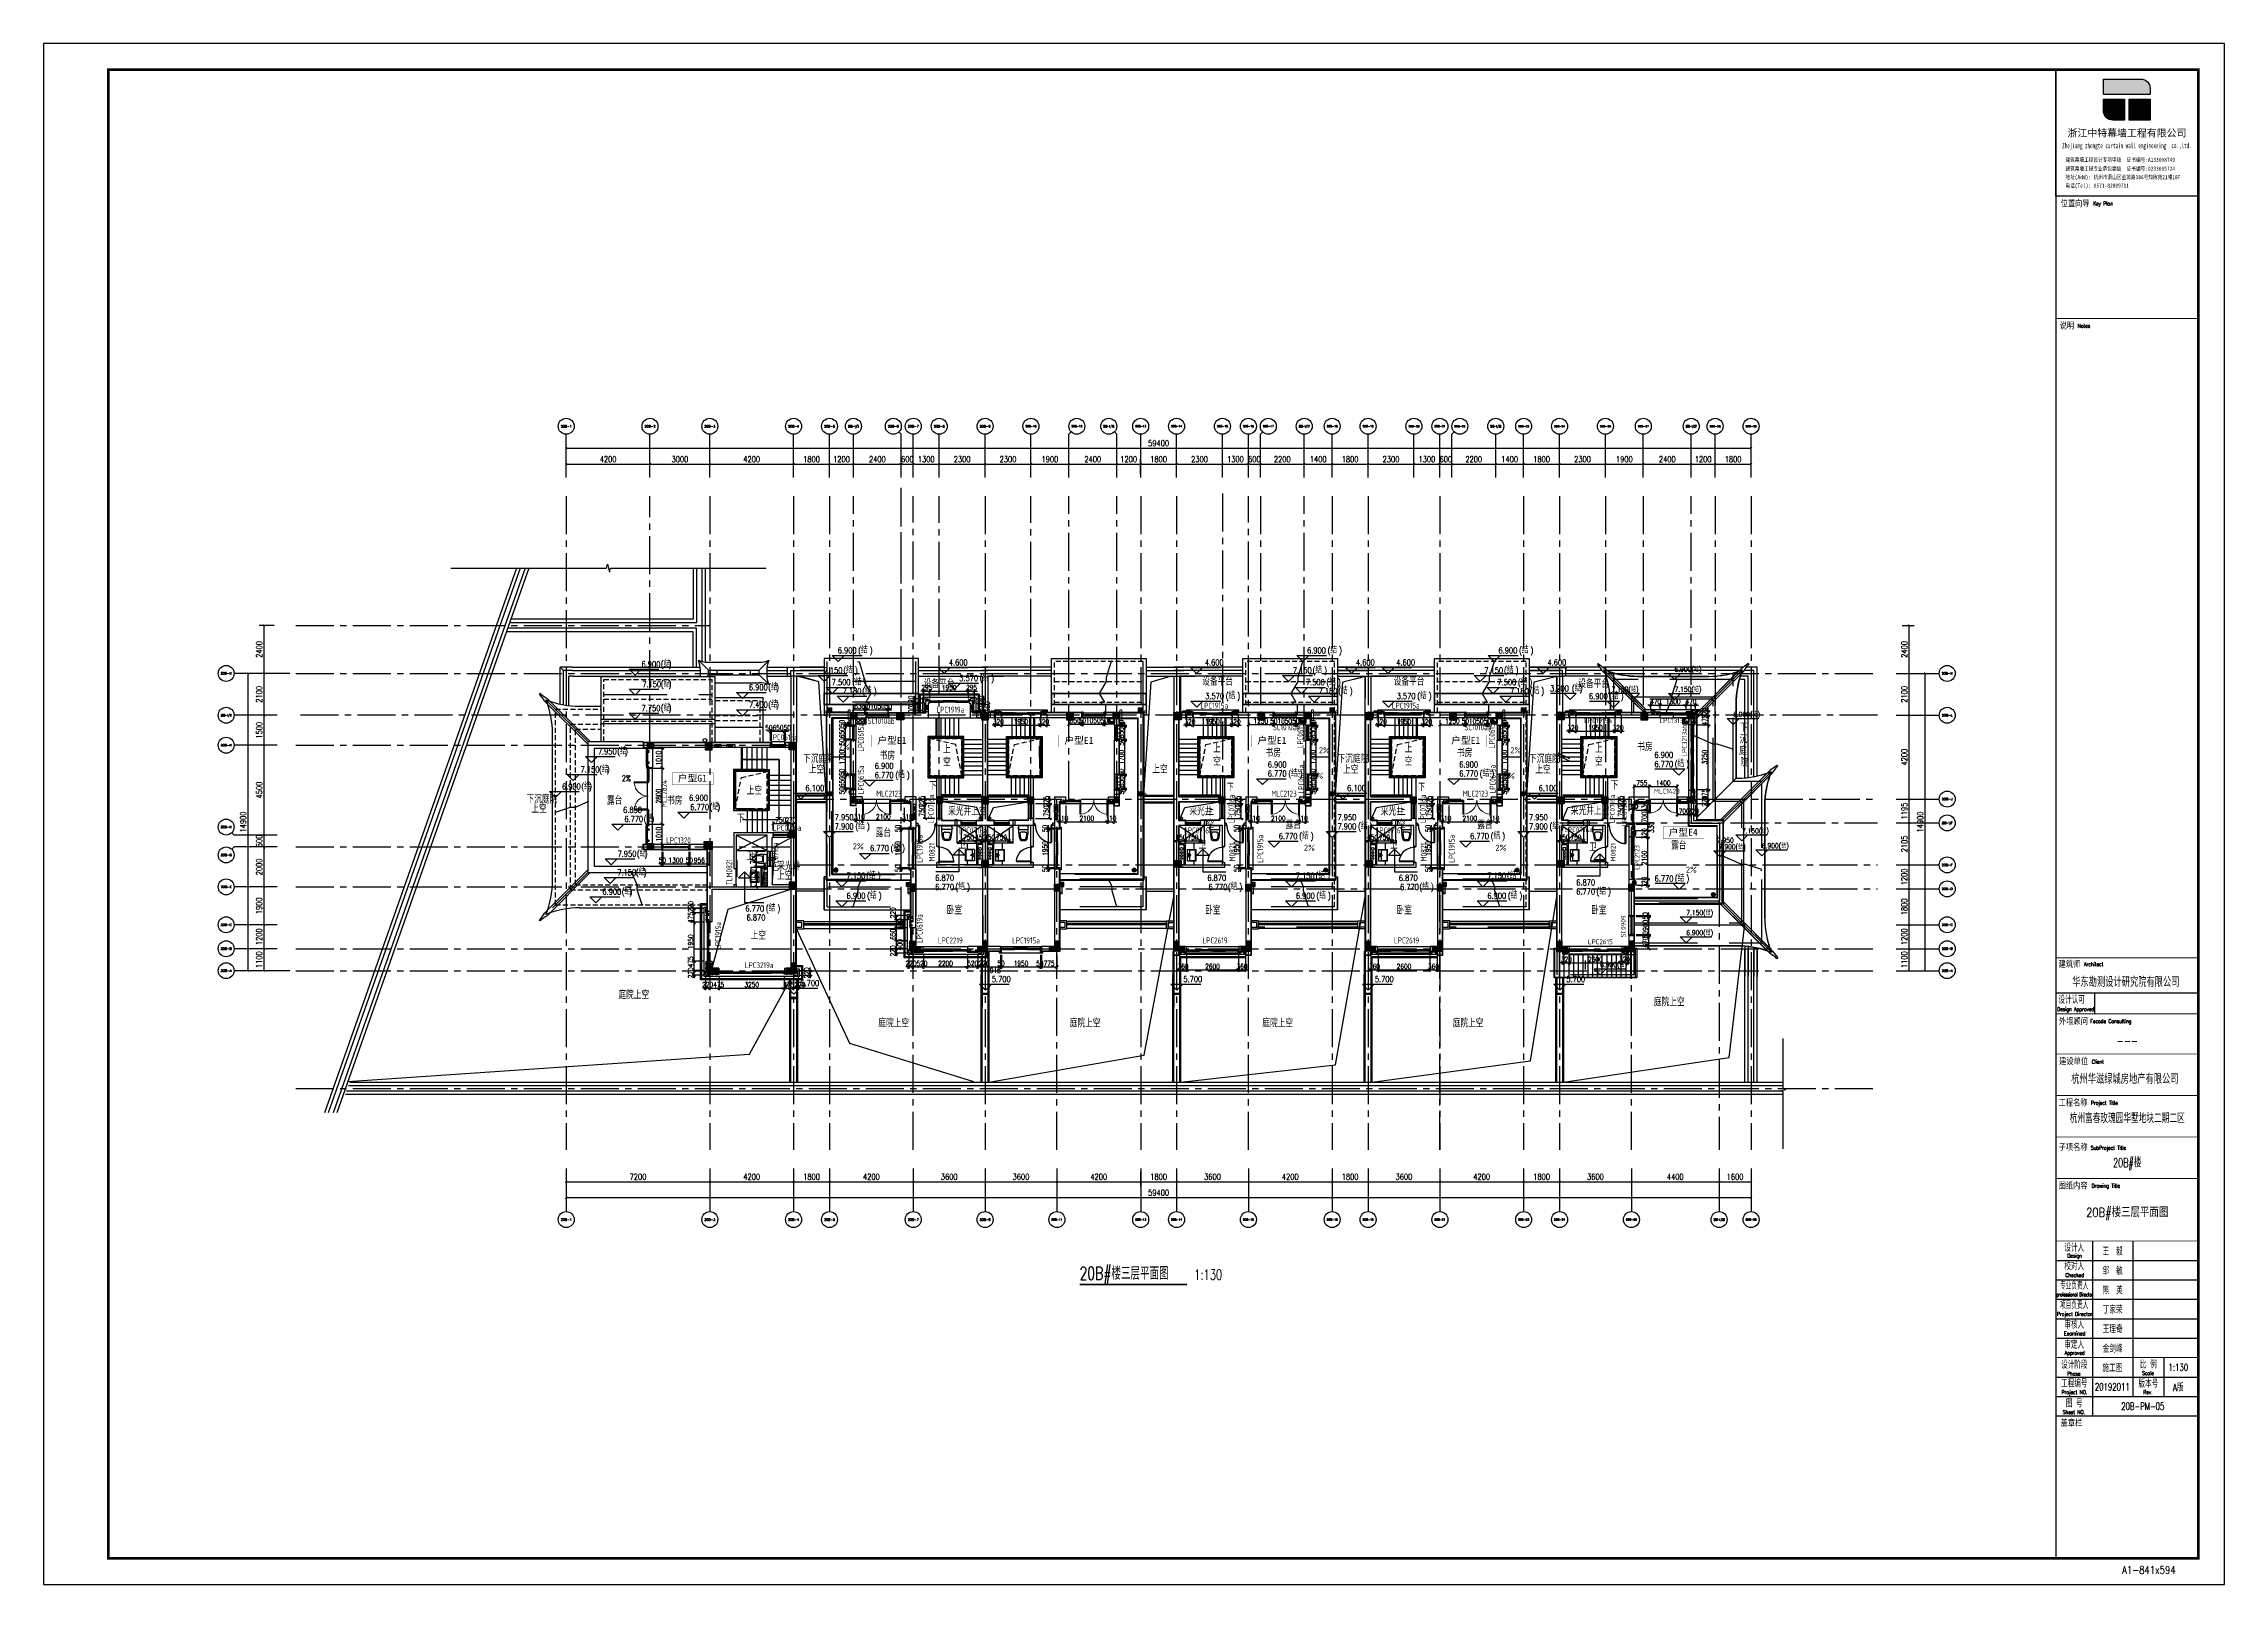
# Model space of a CAD drawing. Extents: x 296441 to 853063, y 459050 to 1117990.
# Drawn here: x 582499 to 691829, y 536270 to 613490 of the extents above; entities that cross this region are included whole.
import ezdxf
from ezdxf.enums import TextEntityAlignment as Align
from ezdxf.xclip import XClip

# ---------------------------------------------------------------- set-up
doc = ezdxf.new("R2010")
doc.units = 0
doc.header["$LTSCALE"] = 1000
doc.header["$XCLIPFRAME"] = 0
for name, pattern in [('14-GRID$0$CENTER2', [28.575, 19.05, -3.175, 3.175, -3.175]), ('20-PLAN-BS01-P$0$BSMT-PLAN-BS01-P$0$BSMT-PLAN-BS01-P$0$HIDDEN2', [4.7625, 3.175, -1.5875]), ('B-ROOF01$0$F1-OTLN-ROOF$0$HIDDEN', [0.375, 0.25, -0.125]), ('CENTER', [50.8, 31.75, -6.35, 6.35, -6.35]), ('DASH', [0.35, 0.25, -0.1]), ('DOTE', [2.42, 2, -0.2, 0.02, -0.2]), ('E1-FL02$0$HIDDEN', [0.375, 0.25, -0.125]), ('E1-FL02$0$HIDDEN2', [4.7625, 3.175, -1.5875]), ('E1-FL03$0$HIDDEN', [0.375, 0.25, -0.125]), ('E2-E3-FL03$0$E1-FL03$0$HIDDEN', [0.375, 0.25, -0.125]), ('E2-E3-FL03$0$E1-FL03$0$HIDDEN2', [4.7625, 3.175, -1.5875]), ('E2-E3-FL03$0$HIDDEN2', [4.7625, 3.175, -1.5875]), ('E2-E3-RF$0$E1-FL03$0$$AUDIT_BAD_LTYPE2', [0]), ('E4-FL01$0$HIDDEN', [0.375, 0.25, -0.125]), ('E4-FL03$0$HIDDEN', [0.375, 0.25, -0.125]), ('E4-FL03$0$HIDDEN2', [4.7625, 3.175, -1.5875]), ('G-FL03$0$$0$HIDDEN', [0.375, 0.25, -0.125]), ('G-FL03$0$$0$HIDDEN2', [4.7625, 3.175, -1.5875]), ('HIDDEN', [0.375, 0.25, -0.125])]:
    doc.linetypes.add(name, pattern=pattern)
for name, color, linetype in [('0-COL-H1', 170, 'Continuous'), ('14-GRID$0$G-GRID', 9, '14-GRID$0$CENTER2'), ('14-name$0$A-ANNO-IDEN', 2, 'Continuous'), ('14-PLAN-FL03-P$0$A-OVLK', 140, 'Continuous'), ('20-PLAN-FL01-P$0$A-ANNO-SYMB-BUBL', 74, 'Continuous'), ('20-PLAN-FL03-P$0$A-HOLE', 211, 'Continuous'), ('20-PLAN-RF-P$0$A-ANNO-SYMB-BUBL', 74, 'Continuous'), ('5PJ(配件)', 13, 'Continuous'), ('8XX(虚线)', 8, 'DASH'), ('A-FL01$0$G-FL01$0$A-OVLK', 140, 'Continuous'), ('A-FL01$0$G-FL01$0$A-SECT-WIND', 155, 'Continuous'), ('A-FL01$0$G-FL01$0$A-SECT-WOOD', 17, 'Continuous'), ('A-FL01$0$水条件', 2, 'Continuous'), ('A-ROOF', 2, 'Continuous'), ('A-SECT-FNSH', 6, 'Continuous'), ('A-SLAB-OTLN', 144, 'HIDDEN'), ('AXIS', 3, 'Continuous'), ('AXIS_TEXT', 7, 'Continuous'), ('C01-RISR-FL01-P$0$P-WSTW-EQPM', 4, 'Continuous'), ('D-PLAN-ROOF$0$A-ROOF', 2, 'Continuous'), ('D-TEXT-FL01-mi$0$A-ROOM-IDEN', 4, 'Continuous'), ('D-TEXT-FL01-mi$0$A-WIND-IDEN', 33, 'Continuous'), ('D2-D3-FL03$0$A-SECT-WIND', 155, 'Continuous'), ('D2-D3-FL03$0$A-SECT-WOOD', 17, 'Continuous'), ('D2-D3-FL03$0$G-XREF', 2, 'Continuous'), ('dianti-BM01$0$A-ANNO-SYMB', 6, 'Continuous'), ('dianti-BM01$0$A-HRAL', 5, 'Continuous'), ('DIM_ELEV', 3, 'Continuous'), ('DIM_SYMB', 3, 'Continuous'), ('DZ-TEXT-FL01$0$A-ROOM-IDEN', 4, 'Continuous'), ('E-TEXT-BS01-MI-14$0$A-ROOM-IDEN', 4, 'Continuous'), ('E-TEXT-BS01-MI-14$0$A-WIND-IDEN', 33, 'Continuous'), ('E1-BS01-18-19$0$A-OVLK', 140, 'Continuous'), ('E1-BS01-18-19$0$A-SECT-WIND', 155, 'Continuous'), ('E1-BS01-18-19$0$A-SECT-WOOD', 17, 'Continuous'), ('E1-BS01-18-19$0$A-WALL-FNSH', 6, 'Continuous'), ('E1-FL01$0$A-FIXT', 162, 'Continuous'), ('E1-FL02$0$A-HOLE', 211, 'Continuous'), ('E1-FL02$0$A-HOLE-ELEC', 224, 'Continuous'), ('E1-FL02$0$A-STRS', 4, 'Continuous'), ('E1-FL02$0$E-CHCK', 50, 'Continuous'), ('E1-FL03$0$A-DOOR', 4, 'Continuous'), ('E1-FL03$0$A-FIXT', 162, 'Continuous'), ('E1-FL03$0$A-FLOR', 23, 'Continuous'), ('E1-FL03$0$A-HOLE', 211, 'Continuous'), ('E1-FL03$0$A-HOLE-MECH', 222, 'Continuous'), ('E1-FL03$0$A-HRAL', 5, 'Continuous'), ('E1-FL03$0$A-OVLK', 140, 'Continuous'), ('E1-FL03$0$A-STRS', 4, 'Continuous'), ('E1-FL03$0$A-WALL', 1, 'Continuous'), ('E1-FL03$0$A-WALL-FNSH', 6, 'Continuous'), ('E1-RF$0$A-OVLK', 140, 'Continuous'), ('E2-E3-FL01$0$E1-FL01$0$A-ANNO-ARRW', 2, 'Continuous'), ('E2-E3-FL01$0$E1-FL01$0$G-XREF', 2, 'Continuous'), ('E2-E3-FL01$0$menchuangtao1$0$A-DETL-STONE', 42, 'Continuous'), ('E2-E3-FL01$0$menchuangtao1$0$A-WALL', 1, 'Continuous'), ('E2-E3-FL01$0$menchuangtao1$0$A_CUR_FRAME', 112, 'Continuous'), ('E2-E3-FL03$0$A-ELEV-HDDN', 161, 'E2-E3-FL03$0$HIDDEN2'), ('E2-E3-FL03$0$A-HOLE-MECH', 222, 'Continuous'), ('E2-E3-FL03$0$A-HRAL', 5, 'Continuous'), ('E2-E3-FL03$0$A-OVLK', 140, 'Continuous'), ('E2-E3-FL03$0$A-PLUM', 4, 'Continuous'), ('E2-E3-FL03$0$A-SECT-WIND', 155, 'Continuous'), ('E2-E3-FL03$0$A-SECT-WOOD', 17, 'Continuous'), ('E2-E3-FL03$0$A-WALL', 1, 'Continuous'), ('E2-E3-FL03$0$A-WALL-FNSH', 6, 'Continuous'), ('E2-E3-FL03$0$E1-FL03$0$A-DOOR', 4, 'Continuous'), ('E2-E3-FL03$0$E1-FL03$0$A-DOOR-IDEN', 115, 'Continuous'), ('E2-E3-FL03$0$E1-FL03$0$A-ELEV-HDDN', 161, 'E2-E3-FL03$0$E1-FL03$0$HIDDEN2'), ('E2-E3-FL03$0$E1-FL03$0$A-FLOR', 23, 'Continuous'), ('E2-E3-FL03$0$E1-FL03$0$A-HOLE', 211, 'Continuous'), ('E2-E3-FL03$0$E1-FL03$0$A-HOLE-MECH', 222, 'Continuous'), ('E2-E3-FL03$0$E1-FL03$0$A-HRAL', 5, 'Continuous'), ('E2-E3-FL03$0$E1-FL03$0$A-OVLK', 140, 'Continuous'), ('E2-E3-FL03$0$E1-FL03$0$A-ROOF', 2, 'Continuous'), ('E2-E3-FL03$0$E1-FL03$0$A-SECT-WIND', 155, 'Continuous'), ('E2-E3-FL03$0$E1-FL03$0$A-SECT-WOOD', 17, 'Continuous'), ('E2-E3-FL03$0$E1-FL03$0$A-SLAB-OTLN', 144, 'E2-E3-FL03$0$E1-FL03$0$HIDDEN'), ('E2-E3-FL03$0$E1-FL03$0$A-WALL', 1, 'Continuous'), ('E2-E3-FL03$0$E1-FL03$0$A-WALL-FNSH', 6, 'Continuous'), ('E2-E3-FL03$0$E1-FL03$0$A-WALL-INTR', 51, 'E2-E3-FL03$0$E1-FL03$0$HIDDEN2'), ('E2-E3-FL03$0$E1-FL03$0$AUDIT_I_171201172723-9', 4, 'Continuous'), ('E2-E3-FL03$0$E1-FL03$0$G-XREF', 2, 'Continuous'), ('E2-E3-FL03$0$G-XREF', 2, 'Continuous'), ('E2-E3-FL03$0$menchuangtao1$0$A-DETL-STONE', 42, 'Continuous'), ('E2-E3-FL03$0$menchuangtao1$0$A-WALL', 1, 'Continuous'), ('E2-E3-FL03$0$menchuangtao1$0$A_CUR_FRAME', 112, 'Continuous'), ('E2-E3-RF$0$E1-FL03$0$A-OVLK', 140, 'Continuous'), ('E4-FL01$0$A-HOLE', 211, 'Continuous'), ('E4-FL03$0$A-HOLE-MECH', 222, 'Continuous'), ('E4-FL03$0$A-OVLK', 140, 'Continuous'), ('E4-FL03$0$A-ROOF', 2, 'Continuous'), ('E4-FL03$0$A-SECT-WOOD', 17, 'Continuous'), ('E4-FL03$0$A-SLAB-OTLN', 144, 'E4-FL03$0$HIDDEN'), ('E4-FL03$0$A-WALL', 1, 'Continuous'), ('E4-FL03$0$A-WALL-FNSH', 6, 'Continuous'), ('E4-FL03$0$AUDIT_I_171201172723-13', 17, 'Continuous'), ('E4-FL03$0$AUDIT_I_171201172723-14', 155, 'Continuous'), ('E4-FL03$0$AUDIT_I_171201172723-16', 6, 'Continuous'), ('E4-FL03$0$AUDIT_I_171201172723-2', 140, 'Continuous'), ('E4-FL03$0$AUDIT_I_171201172723-4', 1, 'Continuous'), ('E4-FL03$0$AUDIT_I_171201172723-8', 23, 'Continuous'), ('E4-FL03$0$AUDIT_I_171201172723-9', 4, 'Continuous'), ('E4-FL03$0$G-XREF', 2, 'Continuous'), ('E4-TEXT-FL03-MI$0$A-ANNO-LEVL', 3, 'Continuous'), ('E4-TEXT-FL03-MI$0$A-ANNO-LEVL-TEXT', 255, 'Continuous'), ('E_OTHER', 7, 'Continuous'), ('F4-FL03$0$A-SECT-WOOD', 17, 'Continuous'), ('F4-FL03$0$AUDIT_I_171201172723-2', 140, 'Continuous'), ('G-BS01-6$0$G-FL01$0$A-DOOR', 4, 'Continuous'), ('G-FL01$0$A-DOOR', 4, 'Continuous'), ('G-FL01$0$A-FIXT', 162, 'Continuous'), ('G-FL01$0$A-HOLE', 211, 'Continuous'), ('G-FL03$0$$0$A-DOOR', 4, 'Continuous'), ('G-FL03$0$$0$A-FLOR', 23, 'Continuous'), ('G-FL03$0$$0$A-OVLK', 140, 'Continuous'), ('G-FL03$0$$0$A-ROOF', 2, 'Continuous'), ('G-FL03$0$$0$A-SECT-FNSH', 6, 'Continuous'), ('G-FL03$0$$0$A-SECT-WIND', 155, 'Continuous'), ('G-FL03$0$$0$A-SLAB-OTLN', 144, 'G-FL03$0$$0$HIDDEN'), ('G-FL03$0$$0$AUDIT_I_171201172723-2', 140, 'Continuous'), ('G-FL03$0$$1$A-SECT-WOOD', 17, 'Continuous'), ('G-FL03$0$A-ANNO-ARRW', 2, 'Continuous'), ('G-FL03$0$A-HRAL', 5, 'Continuous'), ('G-FL03$0$A-OVLK', 140, 'Continuous'), ('G-FL03$0$A-STRS', 4, 'Continuous'), ('G-GRID-IDEN', 4, 'Continuous'), ('G-GRID-TEXT', 33, 'Continuous'), ('G1-FL02$0$A-HOLE-ELEC', 224, 'Continuous'), ('H-FL03$0$A-OVLK', 140, 'Continuous'), ('M-暖通提建筑', 3, 'Continuous'), ('menchuangtao1$0$A-DETL-STONE', 42, 'Continuous'), ('menchuangtao1$0$A-WALL', 1, 'Continuous'), ('menchuangtao1$0$A_CUR_FRAME', 112, 'Continuous'), ('PUB_DIM', 3, 'Continuous'), ('PUB_TEXT', 7, 'Continuous'), ('WALL', 242, 'Continuous'), ('WALL-MOVE', 41, 'Continuous'), ('ZT0_默认图层-----PM、LM、DY、JD', 7, 'Continuous'), ('ZT1_Dim---标注---PM、LM、DY、JD', 252, 'Continuous'), ('ZT1_Dim---符号---PM、LM、DY、JD', 3, 'Continuous'), ('ZT1_通用--图框---PM、LM、DY、JD', 150, 'Continuous'), ('ZT3_型材--铝断面-------------JD', 6, 'Continuous'), ('ZT3_辅材--五金件-------------JD', 13, 'Continuous'), ('ZT3_面板--玻璃板-PM、LM、DY、JD', 4, 'Continuous')]:
    doc.layers.add(name, color=color, linetype=linetype)
for name, color, linetype, plot in [('E1-BS01-18-19$0$A-ANNO-NPLT', 215, 'Continuous', False), ('E1-BS01-18-19$0$ENTR-DETL-P$0$A-ANNO-NPLT', 215, 'Continuous', False), ('E2-E3-FL03$0$E1-FL03$0$A-ANNO-NPLT', 215, 'Continuous', False), ('E4-FL03$0$A-ANNO-NPLT', 215, 'Continuous', False), ('E4-FL03$0$AUDIT_I_171201172723-10', 215, 'Continuous', False), ('G-FL03$0$$0$ENTR-DETL-P$0$A-ANNO-NPLT', 215, 'Continuous', False)]:
    doc.layers.add(name, color=color, linetype=linetype, plot=plot)
doc.layers.add('E2-E3-FL03$0$E1-FL03$0$P-SEWG-EQPM', color=4, linetype='Continuous', lineweight=0)
doc.styles.add('14-name$0$GOA_03_黑体_1.00', font='simhei.ttf')
doc.styles.add('14-name$0$GOA_04_COMPLEX_1.00', font='complex.shx')
doc.styles.add('_TCH_AXIS', font='COMPLEX', dxfattribs={"bigfont": 'GBCBIG'})
doc.styles.add('_TCH_DIM', font='SIMPLEX', dxfattribs={"bigfont": 'GBCBIG'})
doc.styles.add('_TCH_DIM_T3', font='SIMPLEX', dxfattribs={"width": 0.705882, "bigfont": 'GBCBIG'})
doc.styles.add('C01-RISR-FL01-P$0$hz', font='simplex', dxfattribs={"width": 0.7, "bigfont": 'hztxt'})
doc.styles.add('E-TEXT-FL03$0$GOA_01_thin_0.75', font='romans.shx', dxfattribs={"width": 0.75, "bigfont": 'hzdx.shx'})
doc.styles.add('E1-FL03$0$Standard', font='')
doc.styles.add('E2-E3-FL03$0$E1-FL03$0$hz', font='simplex', dxfattribs={"width": 0.7, "bigfont": 'hztxt'})
doc.styles.add('E2-E3-FL03$0$E1-FL03$0$Standard', font='')
doc.styles.add('E4-TEXT-FL03-MI$0$GOA_01_thin_0.75', font='romans.shx', dxfattribs={"width": 0.75, "bigfont": 'hzdx.shx'})
doc.styles.add('GOA_04_COMPLEX_1.00', font='complex.shx')
doc.styles.get("Standard").update_dxf_attribs({"font": 'gbenor.shx', "bigfont": 'gbcbig.shx'})
doc.styles.add('ZT-DIMSTYLE', font='ROMANS.shx', dxfattribs={"width": 0.7, "bigfont": 'CHINESE.shx'})
doc.styles.add('ZT_图框1', font='ROMANS', dxfattribs={"width": 0.8, "bigfont": 'CHINESE'})
doc.styles.add('ZT_图框2', font='', dxfattribs={"width": 0.8})
doc.styles.add('ZT_文字标注', font='ROMANS.shx', dxfattribs={"width": 0.7, "bigfont": '@1chinese.shx'})
doc.styles.add('卓越符号', font='ROMANS.shx', dxfattribs={"width": 0.7, "bigfont": 'CHINESE.shx'})
doc.styles.get('E1-FL03$0$Standard').set_extended_font_data('SimSun')
doc.styles.get('E2-E3-FL03$0$E1-FL03$0$Standard').set_extended_font_data('SimSun')
doc.styles.get('ZT_图框2').set_extended_font_data('NSimSun')
doc.dimstyles.new('_TCH_ARCH&&100', dxfattribs={"dimtxt": 297.5, "dimasz": 100, "dimexe": 250, "dimexo": 300, "dimgap": 100, "dimtad": 1, "dimdec": 0, "dimzin": 0, "dimdsep": 46, "dimtxsty": '_TCH_DIM_T3', "dimblk": 'ARCHTICK', "dimcen": 0.09, "dimclrt": 7, "dimazin": 2, "dimtfac": 1, "dimtdec": 0, "dimtix": 1, "dimtmove": 2, "dimatfit": 3, "dimfxl": 0, "dimtolj": 1, "dimtzin": 0, "dimarcsym": 0})
doc.dimstyles.new('ZT-DIM100', dxfattribs={"dimscale": 100, "dimtxt": 2.5, "dimasz": 1.5, "dimexe": 1, "dimexo": 1, "dimgap": 0.5, "dimtad": 1, "dimdec": 0, "dimdsep": 46, "dimtxsty": 'ZT-DIMSTYLE', "dimblk": 'ARCHTICK', "dimcen": 2.5, "dimclrd": 175, "dimclre": 175, "dimclrt": 7, "dimazin": 2, "dimtfac": 1, "dimtix": 1, "dimtmove": 2, "dimatfit": 3, "dimfxl": 0, "dimarcsym": 0})

# ---------------------------------------------------------------- blocks, each defined once
blk = doc.blocks.new('_AXISO')
at = {"layer": 'G-GRID-IDEN'}
blk.add_circle((0, 0), 0.5, dxfattribs=at)
at = {"layer": 'G-GRID-TEXT', "style": 'GOA_04_COMPLEX_1.00', "width": 1.041667}
blk.add_attdef('A', text='', height=0.56, dxfattribs=at).set_placement((-0.25, -0.28), (0.25, -0.28), align=Align.FIT)
blk = doc.blocks.new('_ArchTick')
at = {"color": 0, "linetype": 'ByBlock', "const_width": 0.4}
blk.add_lwpolyline([(-0.5, -0.5), (0.5, 0.5)], dxfattribs=at)
blk = doc.blocks.new('*D221')
at = {"layer": 'Defpoints', "color": 0, "transparency": 16777216}
for p in [(675233, 581927), (676833, 581927), (675233, 567027)]:
    blk.add_point(p, dxfattribs=at)
at = {"layer": 'PUB_DIM', "color": 0, "lineweight": -2, "transparency": 16777216}
for p, q in [((675533, 581927), (677083, 581927)), ((676833, 567027), (676833, 581927)), ((675533, 567027), (677083, 567027))]:
    blk.add_line(p, q, dxfattribs=at)
at = {"layer": 'PUB_DIM', "color": 0, "lineweight": -2, "transparency": 16777216, "xscale": 100, "yscale": 100, "zscale": 100}
for p, rotation in [((676833, 581927), 90), ((676833, 567027), 270)]:
    blk.add_blockref('_ArchTick', p, dxfattribs=dict(at, rotation=rotation))
at = {"layer": 'PUB_DIM', "color": 7, "transparency": 16777216, "insert": (676584, 574477), "char_height": 297.5, "attachment_point": 5, "rotation": 90, "style": '_TCH_DIM_T3'}
blk.add_mtext('\\A1;14900', dxfattribs=at)
blk = doc.blocks.new('*D222')
at = {"layer": 'Defpoints', "color": 0, "transparency": 16777216}
for p in [(675372, 584327), (676033, 584327), (675372, 581927)]:
    blk.add_point(p, dxfattribs=at)
at = {"layer": 'PUB_DIM', "color": 0, "lineweight": -2, "transparency": 16777216}
for p, q in [((675672, 584327), (676283, 584327)), ((676033, 581927), (676033, 584327)), ((675672, 581927), (676283, 581927))]:
    blk.add_line(p, q, dxfattribs=at)
at = {"layer": 'PUB_DIM', "color": 0, "lineweight": -2, "transparency": 16777216, "xscale": 100, "yscale": 100, "zscale": 100}
for p, rotation in [((676033, 584327), 90), ((676033, 581927), 270)]:
    blk.add_blockref('_ArchTick', p, dxfattribs=dict(at, rotation=rotation))
at = {"layer": 'PUB_DIM', "color": 7, "transparency": 16777216, "insert": (675784, 583127), "char_height": 297.5, "attachment_point": 5, "rotation": 90, "style": '_TCH_DIM_T3'}
blk.add_mtext('\\A1;2400', dxfattribs=at)
blk = doc.blocks.new('*D223')
at = {"layer": 'Defpoints', "color": 0, "transparency": 16777216}
for p in [(675372, 581927), (676033, 581927), (675372, 579827)]:
    blk.add_point(p, dxfattribs=at)
at = {"layer": 'PUB_DIM', "color": 0, "lineweight": -2, "transparency": 16777216}
for p, q in [((675672, 581927), (676283, 581927)), ((676033, 579827), (676033, 581927)), ((675672, 579827), (676283, 579827))]:
    blk.add_line(p, q, dxfattribs=at)
at = {"layer": 'PUB_DIM', "color": 0, "lineweight": -2, "transparency": 16777216, "xscale": 100, "yscale": 100, "zscale": 100}
for p, rotation in [((676033, 581927), 90), ((676033, 579827), 270)]:
    blk.add_blockref('_ArchTick', p, dxfattribs=dict(at, rotation=rotation))
at = {"layer": 'PUB_DIM', "color": 7, "transparency": 16777216, "insert": (675784, 580877), "char_height": 297.5, "attachment_point": 5, "rotation": 90, "style": '_TCH_DIM_T3'}
blk.add_mtext('\\A1;2100', dxfattribs=at)
blk = doc.blocks.new('*D224')
at = {"layer": 'Defpoints', "color": 0, "transparency": 16777216}
for p in [(675372, 579827), (676033, 579827), (675372, 575627)]:
    blk.add_point(p, dxfattribs=at)
at = {"layer": 'PUB_DIM', "color": 0, "lineweight": -2, "transparency": 16777216}
for p, q in [((675672, 579827), (676283, 579827)), ((676033, 575627), (676033, 579827)), ((675672, 575627), (676283, 575627))]:
    blk.add_line(p, q, dxfattribs=at)
at = {"layer": 'PUB_DIM', "color": 0, "lineweight": -2, "transparency": 16777216, "xscale": 100, "yscale": 100, "zscale": 100}
for p, rotation in [((676033, 579827), 90), ((676033, 575627), 270)]:
    blk.add_blockref('_ArchTick', p, dxfattribs=dict(at, rotation=rotation))
at = {"layer": 'PUB_DIM', "color": 7, "transparency": 16777216, "insert": (675784, 577727), "char_height": 297.5, "attachment_point": 5, "rotation": 90, "style": '_TCH_DIM_T3'}
blk.add_mtext('\\A1;4200', dxfattribs=at)
blk = doc.blocks.new('*D225')
at = {"layer": 'Defpoints', "color": 0, "transparency": 16777216}
for p in [(675372, 575627), (676033, 575627), (675372, 574432)]:
    blk.add_point(p, dxfattribs=at)
at = {"layer": 'PUB_DIM', "color": 0, "lineweight": -2, "transparency": 16777216}
for p, q in [((675672, 575627), (676283, 575627)), ((676033, 574432), (676033, 575627)), ((675672, 574432), (676283, 574432))]:
    blk.add_line(p, q, dxfattribs=at)
at = {"layer": 'PUB_DIM', "color": 0, "lineweight": -2, "transparency": 16777216, "xscale": 100, "yscale": 100, "zscale": 100}
for p, rotation in [((676033, 575627), 90), ((676033, 574432), 270)]:
    blk.add_blockref('_ArchTick', p, dxfattribs=dict(at, rotation=rotation))
at = {"layer": 'PUB_DIM', "color": 7, "transparency": 16777216, "insert": (675784, 575029), "char_height": 297.5, "attachment_point": 5, "rotation": 90, "style": '_TCH_DIM_T3'}
blk.add_mtext('\\A1;1195', dxfattribs=at)
blk = doc.blocks.new('*D226')
at = {"layer": 'Defpoints', "color": 0, "transparency": 16777216}
for p in [(675372, 574432), (676033, 574432), (675372, 572327)]:
    blk.add_point(p, dxfattribs=at)
at = {"layer": 'PUB_DIM', "color": 0, "lineweight": -2, "transparency": 16777216}
for p, q in [((675672, 574432), (676283, 574432)), ((676033, 572327), (676033, 574432)), ((675672, 572327), (676283, 572327))]:
    blk.add_line(p, q, dxfattribs=at)
at = {"layer": 'PUB_DIM', "color": 0, "lineweight": -2, "transparency": 16777216, "xscale": 100, "yscale": 100, "zscale": 100}
for p, rotation in [((676033, 574432), 90), ((676033, 572327), 270)]:
    blk.add_blockref('_ArchTick', p, dxfattribs=dict(at, rotation=rotation))
at = {"layer": 'PUB_DIM', "color": 7, "transparency": 16777216, "insert": (675784, 573379), "char_height": 297.5, "attachment_point": 5, "rotation": 90, "style": '_TCH_DIM_T3'}
blk.add_mtext('\\A1;2105', dxfattribs=at)
blk = doc.blocks.new('*D227')
at = {"layer": 'Defpoints', "color": 0, "transparency": 16777216}
for p in [(675372, 572327), (676033, 572327), (675372, 571127)]:
    blk.add_point(p, dxfattribs=at)
at = {"layer": 'PUB_DIM', "color": 0, "lineweight": -2, "transparency": 16777216}
for p, q in [((675672, 572327), (676283, 572327)), ((676033, 571127), (676033, 572327)), ((675672, 571127), (676283, 571127))]:
    blk.add_line(p, q, dxfattribs=at)
at = {"layer": 'PUB_DIM', "color": 0, "lineweight": -2, "transparency": 16777216, "xscale": 100, "yscale": 100, "zscale": 100}
for p, rotation in [((676033, 572327), 90), ((676033, 571127), 270)]:
    blk.add_blockref('_ArchTick', p, dxfattribs=dict(at, rotation=rotation))
at = {"layer": 'PUB_DIM', "color": 7, "transparency": 16777216, "insert": (675784, 571727), "char_height": 297.5, "attachment_point": 5, "rotation": 90, "style": '_TCH_DIM_T3'}
blk.add_mtext('\\A1;1200', dxfattribs=at)
blk = doc.blocks.new('*D228')
at = {"layer": 'Defpoints', "color": 0, "transparency": 16777216}
for p in [(675372, 571127), (676033, 571127), (675372, 569327)]:
    blk.add_point(p, dxfattribs=at)
at = {"layer": 'PUB_DIM', "color": 0, "lineweight": -2, "transparency": 16777216}
for p, q in [((675672, 571127), (676283, 571127)), ((676033, 569327), (676033, 571127)), ((675672, 569327), (676283, 569327))]:
    blk.add_line(p, q, dxfattribs=at)
at = {"layer": 'PUB_DIM', "color": 0, "lineweight": -2, "transparency": 16777216, "xscale": 100, "yscale": 100, "zscale": 100}
for p, rotation in [((676033, 571127), 90), ((676033, 569327), 270)]:
    blk.add_blockref('_ArchTick', p, dxfattribs=dict(at, rotation=rotation))
at = {"layer": 'PUB_DIM', "color": 7, "transparency": 16777216, "insert": (675784, 570227), "char_height": 297.5, "attachment_point": 5, "rotation": 90, "style": '_TCH_DIM_T3'}
blk.add_mtext('\\A1;1800', dxfattribs=at)
blk = doc.blocks.new('*D229')
at = {"layer": 'Defpoints', "color": 0, "transparency": 16777216}
for p in [(675372, 569327), (676033, 569327), (675372, 568127)]:
    blk.add_point(p, dxfattribs=at)
at = {"layer": 'PUB_DIM', "color": 0, "lineweight": -2, "transparency": 16777216}
for p, q in [((675672, 569327), (676283, 569327)), ((676033, 568127), (676033, 569327)), ((675672, 568127), (676283, 568127))]:
    blk.add_line(p, q, dxfattribs=at)
at = {"layer": 'PUB_DIM', "color": 0, "lineweight": -2, "transparency": 16777216, "xscale": 100, "yscale": 100, "zscale": 100}
for p, rotation in [((676033, 569327), 90), ((676033, 568127), 270)]:
    blk.add_blockref('_ArchTick', p, dxfattribs=dict(at, rotation=rotation))
at = {"layer": 'PUB_DIM', "color": 7, "transparency": 16777216, "insert": (675784, 568727), "char_height": 297.5, "attachment_point": 5, "rotation": 90, "style": '_TCH_DIM_T3'}
blk.add_mtext('\\A1;1200', dxfattribs=at)
blk = doc.blocks.new('*D230')
at = {"layer": 'Defpoints', "color": 0, "transparency": 16777216}
for p in [(675372, 568127), (676033, 568127), (675372, 567027)]:
    blk.add_point(p, dxfattribs=at)
at = {"layer": 'PUB_DIM', "color": 0, "lineweight": -2, "transparency": 16777216}
for p, q in [((675672, 568127), (676283, 568127)), ((676033, 567027), (676033, 568127)), ((675672, 567027), (676283, 567027))]:
    blk.add_line(p, q, dxfattribs=at)
at = {"layer": 'PUB_DIM', "color": 0, "lineweight": -2, "transparency": 16777216, "xscale": 100, "yscale": 100, "zscale": 100}
for p, rotation in [((676033, 568127), 90), ((676033, 567027), 270)]:
    blk.add_blockref('_ArchTick', p, dxfattribs=dict(at, rotation=rotation))
at = {"layer": 'PUB_DIM', "color": 7, "transparency": 16777216, "insert": (675784, 567577), "char_height": 297.5, "attachment_point": 5, "rotation": 90, "style": '_TCH_DIM_T3'}
blk.add_mtext('\\A1;1100', dxfattribs=at)
blk = doc.blocks.new('*D231')
at = {"layer": 'Defpoints', "color": 0, "transparency": 16777216}
for p in [(668098, 593211), (608698, 591611), (668098, 591611)]:
    blk.add_point(p, dxfattribs=at)
at = {"layer": 'PUB_DIM', "color": 0, "lineweight": -2, "transparency": 16777216}
for p, q in [((608698, 591911), (608698, 593461)), ((608698, 593211), (668098, 593211)), ((668098, 591911), (668098, 593461))]:
    blk.add_line(p, q, dxfattribs=at)
at = {"layer": 'PUB_DIM', "color": 0, "lineweight": -2, "transparency": 16777216, "xscale": 100, "yscale": 100, "zscale": 100, "rotation": 180}
blk.add_blockref('_ArchTick', (608698, 593211), dxfattribs=at)
at = {"layer": 'PUB_DIM', "color": 0, "lineweight": -2, "transparency": 16777216, "xscale": 100, "yscale": 100, "zscale": 100}
blk.add_blockref('_ArchTick', (668098, 593211), dxfattribs=at)
at = {"layer": 'PUB_DIM', "color": 7, "transparency": 16777216, "insert": (638398, 593460), "char_height": 297.5, "attachment_point": 5, "style": '_TCH_DIM_T3'}
blk.add_mtext('\\A1;59400', dxfattribs=at)
blk = doc.blocks.new('*D232')
at = {"layer": 'Defpoints', "color": 0, "transparency": 16777216}
for p in [(608698, 591611), (612898, 592411), (612898, 591611)]:
    blk.add_point(p, dxfattribs=at)
at = {"layer": 'PUB_DIM', "color": 0, "lineweight": -2, "transparency": 16777216}
for p, q in [((608698, 591911), (608698, 592661)), ((612898, 591911), (612898, 592661)), ((608698, 592411), (612898, 592411))]:
    blk.add_line(p, q, dxfattribs=at)
at = {"layer": 'PUB_DIM', "color": 0, "lineweight": -2, "transparency": 16777216, "xscale": 100, "yscale": 100, "zscale": 100, "rotation": 180}
blk.add_blockref('_ArchTick', (608698, 592411), dxfattribs=at)
at = {"layer": 'PUB_DIM', "color": 0, "lineweight": -2, "transparency": 16777216, "xscale": 100, "yscale": 100, "zscale": 100}
blk.add_blockref('_ArchTick', (612898, 592411), dxfattribs=at)
at = {"layer": 'PUB_DIM', "color": 7, "transparency": 16777216, "insert": (610798, 592660), "char_height": 297.5, "attachment_point": 5, "style": '_TCH_DIM_T3'}
blk.add_mtext('\\A1;4200', dxfattribs=at)
blk = doc.blocks.new('*D233')
at = {"layer": 'Defpoints', "color": 0, "transparency": 16777216}
for p in [(612898, 591611), (615898, 592411), (615898, 591611)]:
    blk.add_point(p, dxfattribs=at)
at = {"layer": 'PUB_DIM', "color": 0, "lineweight": -2, "transparency": 16777216}
for p, q in [((612898, 591911), (612898, 592661)), ((615898, 591911), (615898, 592661)), ((612898, 592411), (615898, 592411))]:
    blk.add_line(p, q, dxfattribs=at)
at = {"layer": 'PUB_DIM', "color": 0, "lineweight": -2, "transparency": 16777216, "xscale": 100, "yscale": 100, "zscale": 100, "rotation": 180}
blk.add_blockref('_ArchTick', (612898, 592411), dxfattribs=at)
at = {"layer": 'PUB_DIM', "color": 0, "lineweight": -2, "transparency": 16777216, "xscale": 100, "yscale": 100, "zscale": 100}
blk.add_blockref('_ArchTick', (615898, 592411), dxfattribs=at)
at = {"layer": 'PUB_DIM', "color": 7, "transparency": 16777216, "insert": (614398, 592660), "char_height": 297.5, "attachment_point": 5, "style": '_TCH_DIM_T3'}
blk.add_mtext('\\A1;3000', dxfattribs=at)
blk = doc.blocks.new('*D234')
at = {"layer": 'Defpoints', "color": 0, "transparency": 16777216}
for p in [(615898, 591611), (620098, 592411), (620098, 591611)]:
    blk.add_point(p, dxfattribs=at)
at = {"layer": 'PUB_DIM', "color": 0, "lineweight": -2, "transparency": 16777216}
for p, q in [((615898, 591911), (615898, 592661)), ((620098, 591911), (620098, 592661)), ((615898, 592411), (620098, 592411))]:
    blk.add_line(p, q, dxfattribs=at)
at = {"layer": 'PUB_DIM', "color": 0, "lineweight": -2, "transparency": 16777216, "xscale": 100, "yscale": 100, "zscale": 100, "rotation": 180}
blk.add_blockref('_ArchTick', (615898, 592411), dxfattribs=at)
at = {"layer": 'PUB_DIM', "color": 0, "lineweight": -2, "transparency": 16777216, "xscale": 100, "yscale": 100, "zscale": 100}
blk.add_blockref('_ArchTick', (620098, 592411), dxfattribs=at)
at = {"layer": 'PUB_DIM', "color": 7, "transparency": 16777216, "insert": (617998, 592660), "char_height": 297.5, "attachment_point": 5, "style": '_TCH_DIM_T3'}
blk.add_mtext('\\A1;4200', dxfattribs=at)
blk = doc.blocks.new('*D235')
at = {"layer": 'Defpoints', "color": 0, "transparency": 16777216}
for p in [(620098, 591611), (621898, 592411), (621898, 591611)]:
    blk.add_point(p, dxfattribs=at)
at = {"layer": 'PUB_DIM', "color": 0, "lineweight": -2, "transparency": 16777216}
for p, q in [((620098, 591911), (620098, 592661)), ((621898, 591911), (621898, 592661)), ((620098, 592411), (621898, 592411))]:
    blk.add_line(p, q, dxfattribs=at)
at = {"layer": 'PUB_DIM', "color": 0, "lineweight": -2, "transparency": 16777216, "xscale": 100, "yscale": 100, "zscale": 100, "rotation": 180}
blk.add_blockref('_ArchTick', (620098, 592411), dxfattribs=at)
at = {"layer": 'PUB_DIM', "color": 0, "lineweight": -2, "transparency": 16777216, "xscale": 100, "yscale": 100, "zscale": 100}
blk.add_blockref('_ArchTick', (621898, 592411), dxfattribs=at)
at = {"layer": 'PUB_DIM', "color": 7, "transparency": 16777216, "insert": (620998, 592660), "char_height": 297.5, "attachment_point": 5, "style": '_TCH_DIM_T3'}
blk.add_mtext('\\A1;1800', dxfattribs=at)
blk = doc.blocks.new('*D236')
at = {"layer": 'Defpoints', "color": 0, "transparency": 16777216}
for p in [(621898, 591611), (623098, 592411), (623098, 591611)]:
    blk.add_point(p, dxfattribs=at)
at = {"layer": 'PUB_DIM', "color": 0, "lineweight": -2, "transparency": 16777216}
for p, q in [((621898, 591911), (621898, 592661)), ((623098, 591911), (623098, 592661)), ((621898, 592411), (623098, 592411))]:
    blk.add_line(p, q, dxfattribs=at)
at = {"layer": 'PUB_DIM', "color": 0, "lineweight": -2, "transparency": 16777216, "xscale": 100, "yscale": 100, "zscale": 100, "rotation": 180}
blk.add_blockref('_ArchTick', (621898, 592411), dxfattribs=at)
at = {"layer": 'PUB_DIM', "color": 0, "lineweight": -2, "transparency": 16777216, "xscale": 100, "yscale": 100, "zscale": 100}
blk.add_blockref('_ArchTick', (623098, 592411), dxfattribs=at)
at = {"layer": 'PUB_DIM', "color": 7, "transparency": 16777216, "insert": (622498, 592660), "char_height": 297.5, "attachment_point": 5, "style": '_TCH_DIM_T3'}
blk.add_mtext('\\A1;1200', dxfattribs=at)
blk = doc.blocks.new('*D237')
at = {"layer": 'Defpoints', "color": 0, "transparency": 16777216}
for p in [(623098, 591611), (625498, 592411), (625498, 591611)]:
    blk.add_point(p, dxfattribs=at)
at = {"layer": 'PUB_DIM', "color": 0, "lineweight": -2, "transparency": 16777216}
for p, q in [((623098, 591911), (623098, 592661)), ((625498, 591911), (625498, 592661)), ((623098, 592411), (625498, 592411))]:
    blk.add_line(p, q, dxfattribs=at)
at = {"layer": 'PUB_DIM', "color": 0, "lineweight": -2, "transparency": 16777216, "xscale": 100, "yscale": 100, "zscale": 100, "rotation": 180}
blk.add_blockref('_ArchTick', (623098, 592411), dxfattribs=at)
at = {"layer": 'PUB_DIM', "color": 0, "lineweight": -2, "transparency": 16777216, "xscale": 100, "yscale": 100, "zscale": 100}
blk.add_blockref('_ArchTick', (625498, 592411), dxfattribs=at)
at = {"layer": 'PUB_DIM', "color": 7, "transparency": 16777216, "insert": (624298, 592660), "char_height": 297.5, "attachment_point": 5, "style": '_TCH_DIM_T3'}
blk.add_mtext('\\A1;2400', dxfattribs=at)
blk = doc.blocks.new('*D238')
at = {"layer": 'Defpoints', "color": 0, "transparency": 16777216}
for p in [(625498, 591611), (626098, 592411), (626098, 591611)]:
    blk.add_point(p, dxfattribs=at)
at = {"layer": 'PUB_DIM', "color": 0, "lineweight": -2, "transparency": 16777216}
for p, q in [((625498, 591911), (625498, 592661)), ((626098, 591911), (626098, 592661)), ((625498, 592411), (625398, 592411)), ((625498, 592411), (626098, 592411)), ((626098, 592411), (626198, 592411))]:
    blk.add_line(p, q, dxfattribs=at)
at = {"layer": 'PUB_DIM', "color": 0, "lineweight": -2, "transparency": 16777216, "xscale": 100, "yscale": 100, "zscale": 100}
blk.add_blockref('_ArchTick', (625498, 592411), dxfattribs=at)
at = {"layer": 'PUB_DIM', "color": 0, "lineweight": -2, "transparency": 16777216, "xscale": 100, "yscale": 100, "zscale": 100, "rotation": 180}
blk.add_blockref('_ArchTick', (626098, 592411), dxfattribs=at)
at = {"layer": 'PUB_DIM', "color": 7, "transparency": 16777216, "insert": (625798, 592660), "char_height": 297.5, "attachment_point": 5, "style": '_TCH_DIM_T3'}
blk.add_mtext('\\A1;600', dxfattribs=at)
blk = doc.blocks.new('*D239')
at = {"layer": 'Defpoints', "color": 0, "transparency": 16777216}
for p in [(626098, 591611), (627398, 592411), (627398, 591611)]:
    blk.add_point(p, dxfattribs=at)
at = {"layer": 'PUB_DIM', "color": 0, "lineweight": -2, "transparency": 16777216}
for p, q in [((626098, 591911), (626098, 592661)), ((627398, 591911), (627398, 592661)), ((626098, 592411), (627398, 592411))]:
    blk.add_line(p, q, dxfattribs=at)
at = {"layer": 'PUB_DIM', "color": 0, "lineweight": -2, "transparency": 16777216, "xscale": 100, "yscale": 100, "zscale": 100, "rotation": 180}
blk.add_blockref('_ArchTick', (626098, 592411), dxfattribs=at)
at = {"layer": 'PUB_DIM', "color": 0, "lineweight": -2, "transparency": 16777216, "xscale": 100, "yscale": 100, "zscale": 100}
blk.add_blockref('_ArchTick', (627398, 592411), dxfattribs=at)
at = {"layer": 'PUB_DIM', "color": 7, "transparency": 16777216, "insert": (626748, 592660), "char_height": 297.5, "attachment_point": 5, "style": '_TCH_DIM_T3'}
blk.add_mtext('\\A1;1300', dxfattribs=at)
blk = doc.blocks.new('*D240')
at = {"layer": 'Defpoints', "color": 0, "transparency": 16777216}
for p in [(627398, 591611), (629698, 592411), (629698, 591611)]:
    blk.add_point(p, dxfattribs=at)
at = {"layer": 'PUB_DIM', "color": 0, "lineweight": -2, "transparency": 16777216}
for p, q in [((627398, 591911), (627398, 592661)), ((629698, 591911), (629698, 592661)), ((627398, 592411), (629698, 592411))]:
    blk.add_line(p, q, dxfattribs=at)
at = {"layer": 'PUB_DIM', "color": 0, "lineweight": -2, "transparency": 16777216, "xscale": 100, "yscale": 100, "zscale": 100, "rotation": 180}
blk.add_blockref('_ArchTick', (627398, 592411), dxfattribs=at)
at = {"layer": 'PUB_DIM', "color": 0, "lineweight": -2, "transparency": 16777216, "xscale": 100, "yscale": 100, "zscale": 100}
blk.add_blockref('_ArchTick', (629698, 592411), dxfattribs=at)
at = {"layer": 'PUB_DIM', "color": 7, "transparency": 16777216, "insert": (628548, 592660), "char_height": 297.5, "attachment_point": 5, "style": '_TCH_DIM_T3'}
blk.add_mtext('\\A1;2300', dxfattribs=at)
blk = doc.blocks.new('*D241')
at = {"layer": 'Defpoints', "color": 0, "transparency": 16777216}
for p in [(629698, 591611), (631998, 592411), (631998, 591611)]:
    blk.add_point(p, dxfattribs=at)
at = {"layer": 'PUB_DIM', "color": 0, "lineweight": -2, "transparency": 16777216}
for p, q in [((629698, 591911), (629698, 592661)), ((631998, 591911), (631998, 592661)), ((629698, 592411), (631998, 592411))]:
    blk.add_line(p, q, dxfattribs=at)
at = {"layer": 'PUB_DIM', "color": 0, "lineweight": -2, "transparency": 16777216, "xscale": 100, "yscale": 100, "zscale": 100, "rotation": 180}
blk.add_blockref('_ArchTick', (629698, 592411), dxfattribs=at)
at = {"layer": 'PUB_DIM', "color": 0, "lineweight": -2, "transparency": 16777216, "xscale": 100, "yscale": 100, "zscale": 100}
blk.add_blockref('_ArchTick', (631998, 592411), dxfattribs=at)
at = {"layer": 'PUB_DIM', "color": 7, "transparency": 16777216, "insert": (630848, 592660), "char_height": 297.5, "attachment_point": 5, "style": '_TCH_DIM_T3'}
blk.add_mtext('\\A1;2300', dxfattribs=at)
blk = doc.blocks.new('*D242')
at = {"layer": 'Defpoints', "color": 0, "transparency": 16777216}
for p in [(631998, 591611), (633898, 592411), (633898, 591611)]:
    blk.add_point(p, dxfattribs=at)
at = {"layer": 'PUB_DIM', "color": 0, "lineweight": -2, "transparency": 16777216}
for p, q in [((631998, 591911), (631998, 592661)), ((633898, 591911), (633898, 592661)), ((631998, 592411), (633898, 592411))]:
    blk.add_line(p, q, dxfattribs=at)
at = {"layer": 'PUB_DIM', "color": 0, "lineweight": -2, "transparency": 16777216, "xscale": 100, "yscale": 100, "zscale": 100, "rotation": 180}
blk.add_blockref('_ArchTick', (631998, 592411), dxfattribs=at)
at = {"layer": 'PUB_DIM', "color": 0, "lineweight": -2, "transparency": 16777216, "xscale": 100, "yscale": 100, "zscale": 100}
blk.add_blockref('_ArchTick', (633898, 592411), dxfattribs=at)
at = {"layer": 'PUB_DIM', "color": 7, "transparency": 16777216, "insert": (632948, 592660), "char_height": 297.5, "attachment_point": 5, "style": '_TCH_DIM_T3'}
blk.add_mtext('\\A1;1900', dxfattribs=at)
blk = doc.blocks.new('*D243')
at = {"layer": 'Defpoints', "color": 0, "transparency": 16777216}
for p in [(633898, 591611), (636298, 592411), (636298, 591611)]:
    blk.add_point(p, dxfattribs=at)
at = {"layer": 'PUB_DIM', "color": 0, "lineweight": -2, "transparency": 16777216}
for p, q in [((633898, 591911), (633898, 592661)), ((636298, 591911), (636298, 592661)), ((633898, 592411), (636298, 592411))]:
    blk.add_line(p, q, dxfattribs=at)
at = {"layer": 'PUB_DIM', "color": 0, "lineweight": -2, "transparency": 16777216, "xscale": 100, "yscale": 100, "zscale": 100, "rotation": 180}
blk.add_blockref('_ArchTick', (633898, 592411), dxfattribs=at)
at = {"layer": 'PUB_DIM', "color": 0, "lineweight": -2, "transparency": 16777216, "xscale": 100, "yscale": 100, "zscale": 100}
blk.add_blockref('_ArchTick', (636298, 592411), dxfattribs=at)
at = {"layer": 'PUB_DIM', "color": 7, "transparency": 16777216, "insert": (635098, 592660), "char_height": 297.5, "attachment_point": 5, "style": '_TCH_DIM_T3'}
blk.add_mtext('\\A1;2400', dxfattribs=at)
blk = doc.blocks.new('*D244')
at = {"layer": 'Defpoints', "color": 0, "transparency": 16777216}
for p in [(636298, 591611), (637498, 592411), (637498, 591611)]:
    blk.add_point(p, dxfattribs=at)
at = {"layer": 'PUB_DIM', "color": 0, "lineweight": -2, "transparency": 16777216}
for p, q in [((636298, 591911), (636298, 592661)), ((637498, 591911), (637498, 592661)), ((636298, 592411), (637498, 592411))]:
    blk.add_line(p, q, dxfattribs=at)
at = {"layer": 'PUB_DIM', "color": 0, "lineweight": -2, "transparency": 16777216, "xscale": 100, "yscale": 100, "zscale": 100, "rotation": 180}
blk.add_blockref('_ArchTick', (636298, 592411), dxfattribs=at)
at = {"layer": 'PUB_DIM', "color": 0, "lineweight": -2, "transparency": 16777216, "xscale": 100, "yscale": 100, "zscale": 100}
blk.add_blockref('_ArchTick', (637498, 592411), dxfattribs=at)
at = {"layer": 'PUB_DIM', "color": 7, "transparency": 16777216, "insert": (636898, 592660), "char_height": 297.5, "attachment_point": 5, "style": '_TCH_DIM_T3'}
blk.add_mtext('\\A1;1200', dxfattribs=at)
blk = doc.blocks.new('*D245')
at = {"layer": 'Defpoints', "color": 0, "transparency": 16777216}
for p in [(637498, 591611), (639298, 592411), (639298, 591611)]:
    blk.add_point(p, dxfattribs=at)
at = {"layer": 'PUB_DIM', "color": 0, "lineweight": -2, "transparency": 16777216}
for p, q in [((637498, 591911), (637498, 592661)), ((639298, 591911), (639298, 592661)), ((637498, 592411), (639298, 592411))]:
    blk.add_line(p, q, dxfattribs=at)
at = {"layer": 'PUB_DIM', "color": 0, "lineweight": -2, "transparency": 16777216, "xscale": 100, "yscale": 100, "zscale": 100, "rotation": 180}
blk.add_blockref('_ArchTick', (637498, 592411), dxfattribs=at)
at = {"layer": 'PUB_DIM', "color": 0, "lineweight": -2, "transparency": 16777216, "xscale": 100, "yscale": 100, "zscale": 100}
blk.add_blockref('_ArchTick', (639298, 592411), dxfattribs=at)
at = {"layer": 'PUB_DIM', "color": 7, "transparency": 16777216, "insert": (638398, 592660), "char_height": 297.5, "attachment_point": 5, "style": '_TCH_DIM_T3'}
blk.add_mtext('\\A1;1800', dxfattribs=at)
blk = doc.blocks.new('*D246')
at = {"layer": 'Defpoints', "color": 0, "transparency": 16777216}
for p in [(639298, 591611), (641598, 592411), (641598, 591611)]:
    blk.add_point(p, dxfattribs=at)
at = {"layer": 'PUB_DIM', "color": 0, "lineweight": -2, "transparency": 16777216}
for p, q in [((639298, 591911), (639298, 592661)), ((641598, 591911), (641598, 592661)), ((639298, 592411), (641598, 592411))]:
    blk.add_line(p, q, dxfattribs=at)
at = {"layer": 'PUB_DIM', "color": 0, "lineweight": -2, "transparency": 16777216, "xscale": 100, "yscale": 100, "zscale": 100, "rotation": 180}
blk.add_blockref('_ArchTick', (639298, 592411), dxfattribs=at)
at = {"layer": 'PUB_DIM', "color": 0, "lineweight": -2, "transparency": 16777216, "xscale": 100, "yscale": 100, "zscale": 100}
blk.add_blockref('_ArchTick', (641598, 592411), dxfattribs=at)
at = {"layer": 'PUB_DIM', "color": 7, "transparency": 16777216, "insert": (640448, 592660), "char_height": 297.5, "attachment_point": 5, "style": '_TCH_DIM_T3'}
blk.add_mtext('\\A1;2300', dxfattribs=at)
blk = doc.blocks.new('*D247')
at = {"layer": 'Defpoints', "color": 0, "transparency": 16777216}
for p in [(641598, 591611), (642898, 592411), (642898, 591611)]:
    blk.add_point(p, dxfattribs=at)
at = {"layer": 'PUB_DIM', "color": 0, "lineweight": -2, "transparency": 16777216}
for p, q in [((641598, 591911), (641598, 592661)), ((642898, 591911), (642898, 592661)), ((641598, 592411), (642898, 592411))]:
    blk.add_line(p, q, dxfattribs=at)
at = {"layer": 'PUB_DIM', "color": 0, "lineweight": -2, "transparency": 16777216, "xscale": 100, "yscale": 100, "zscale": 100, "rotation": 180}
blk.add_blockref('_ArchTick', (641598, 592411), dxfattribs=at)
at = {"layer": 'PUB_DIM', "color": 0, "lineweight": -2, "transparency": 16777216, "xscale": 100, "yscale": 100, "zscale": 100}
blk.add_blockref('_ArchTick', (642898, 592411), dxfattribs=at)
at = {"layer": 'PUB_DIM', "color": 7, "transparency": 16777216, "insert": (642248, 592660), "char_height": 297.5, "attachment_point": 5, "style": '_TCH_DIM_T3'}
blk.add_mtext('\\A1;1300', dxfattribs=at)
blk = doc.blocks.new('*D248')
at = {"layer": 'Defpoints', "color": 0, "transparency": 16777216}
for p in [(642898, 591611), (643498, 592411), (643498, 591611)]:
    blk.add_point(p, dxfattribs=at)
at = {"layer": 'PUB_DIM', "color": 0, "lineweight": -2, "transparency": 16777216}
for p, q in [((642898, 591911), (642898, 592661)), ((643498, 591911), (643498, 592661)), ((642898, 592411), (642798, 592411)), ((642898, 592411), (643498, 592411)), ((643498, 592411), (643598, 592411))]:
    blk.add_line(p, q, dxfattribs=at)
at = {"layer": 'PUB_DIM', "color": 0, "lineweight": -2, "transparency": 16777216, "xscale": 100, "yscale": 100, "zscale": 100}
blk.add_blockref('_ArchTick', (642898, 592411), dxfattribs=at)
at = {"layer": 'PUB_DIM', "color": 0, "lineweight": -2, "transparency": 16777216, "xscale": 100, "yscale": 100, "zscale": 100, "rotation": 180}
blk.add_blockref('_ArchTick', (643498, 592411), dxfattribs=at)
at = {"layer": 'PUB_DIM', "color": 7, "transparency": 16777216, "insert": (643198, 592660), "char_height": 297.5, "attachment_point": 5, "style": '_TCH_DIM_T3'}
blk.add_mtext('\\A1;600', dxfattribs=at)
blk = doc.blocks.new('*D249')
at = {"layer": 'Defpoints', "color": 0, "transparency": 16777216}
for p in [(643498, 591611), (645698, 592411), (645698, 591611)]:
    blk.add_point(p, dxfattribs=at)
at = {"layer": 'PUB_DIM', "color": 0, "lineweight": -2, "transparency": 16777216}
for p, q in [((643498, 591911), (643498, 592661)), ((645698, 591911), (645698, 592661)), ((643498, 592411), (645698, 592411))]:
    blk.add_line(p, q, dxfattribs=at)
at = {"layer": 'PUB_DIM', "color": 0, "lineweight": -2, "transparency": 16777216, "xscale": 100, "yscale": 100, "zscale": 100, "rotation": 180}
blk.add_blockref('_ArchTick', (643498, 592411), dxfattribs=at)
at = {"layer": 'PUB_DIM', "color": 0, "lineweight": -2, "transparency": 16777216, "xscale": 100, "yscale": 100, "zscale": 100}
blk.add_blockref('_ArchTick', (645698, 592411), dxfattribs=at)
at = {"layer": 'PUB_DIM', "color": 7, "transparency": 16777216, "insert": (644598, 592660), "char_height": 297.5, "attachment_point": 5, "style": '_TCH_DIM_T3'}
blk.add_mtext('\\A1;2200', dxfattribs=at)
blk = doc.blocks.new('*D250')
at = {"layer": 'Defpoints', "color": 0, "transparency": 16777216}
for p in [(645698, 591611), (647098, 592411), (647098, 591611)]:
    blk.add_point(p, dxfattribs=at)
at = {"layer": 'PUB_DIM', "color": 0, "lineweight": -2, "transparency": 16777216}
for p, q in [((645698, 591911), (645698, 592661)), ((647098, 591911), (647098, 592661)), ((645698, 592411), (647098, 592411))]:
    blk.add_line(p, q, dxfattribs=at)
at = {"layer": 'PUB_DIM', "color": 0, "lineweight": -2, "transparency": 16777216, "xscale": 100, "yscale": 100, "zscale": 100, "rotation": 180}
blk.add_blockref('_ArchTick', (645698, 592411), dxfattribs=at)
at = {"layer": 'PUB_DIM', "color": 0, "lineweight": -2, "transparency": 16777216, "xscale": 100, "yscale": 100, "zscale": 100}
blk.add_blockref('_ArchTick', (647098, 592411), dxfattribs=at)
at = {"layer": 'PUB_DIM', "color": 7, "transparency": 16777216, "insert": (646398, 592660), "char_height": 297.5, "attachment_point": 5, "style": '_TCH_DIM_T3'}
blk.add_mtext('\\A1;1400', dxfattribs=at)
blk = doc.blocks.new('*D251')
at = {"layer": 'Defpoints', "color": 0, "transparency": 16777216}
for p in [(647098, 591611), (648898, 592411), (648898, 591611)]:
    blk.add_point(p, dxfattribs=at)
at = {"layer": 'PUB_DIM', "color": 0, "lineweight": -2, "transparency": 16777216}
for p, q in [((647098, 591911), (647098, 592661)), ((648898, 591911), (648898, 592661)), ((647098, 592411), (648898, 592411))]:
    blk.add_line(p, q, dxfattribs=at)
at = {"layer": 'PUB_DIM', "color": 0, "lineweight": -2, "transparency": 16777216, "xscale": 100, "yscale": 100, "zscale": 100, "rotation": 180}
blk.add_blockref('_ArchTick', (647098, 592411), dxfattribs=at)
at = {"layer": 'PUB_DIM', "color": 0, "lineweight": -2, "transparency": 16777216, "xscale": 100, "yscale": 100, "zscale": 100}
blk.add_blockref('_ArchTick', (648898, 592411), dxfattribs=at)
at = {"layer": 'PUB_DIM', "color": 7, "transparency": 16777216, "insert": (647998, 592660), "char_height": 297.5, "attachment_point": 5, "style": '_TCH_DIM_T3'}
blk.add_mtext('\\A1;1800', dxfattribs=at)
blk = doc.blocks.new('*D252')
at = {"layer": 'Defpoints', "color": 0, "transparency": 16777216}
for p in [(648898, 591611), (651198, 592411), (651198, 591611)]:
    blk.add_point(p, dxfattribs=at)
at = {"layer": 'PUB_DIM', "color": 0, "lineweight": -2, "transparency": 16777216}
for p, q in [((648898, 591911), (648898, 592661)), ((651198, 591911), (651198, 592661)), ((648898, 592411), (651198, 592411))]:
    blk.add_line(p, q, dxfattribs=at)
at = {"layer": 'PUB_DIM', "color": 0, "lineweight": -2, "transparency": 16777216, "xscale": 100, "yscale": 100, "zscale": 100, "rotation": 180}
blk.add_blockref('_ArchTick', (648898, 592411), dxfattribs=at)
at = {"layer": 'PUB_DIM', "color": 0, "lineweight": -2, "transparency": 16777216, "xscale": 100, "yscale": 100, "zscale": 100}
blk.add_blockref('_ArchTick', (651198, 592411), dxfattribs=at)
at = {"layer": 'PUB_DIM', "color": 7, "transparency": 16777216, "insert": (650048, 592660), "char_height": 297.5, "attachment_point": 5, "style": '_TCH_DIM_T3'}
blk.add_mtext('\\A1;2300', dxfattribs=at)
blk = doc.blocks.new('*D253')
at = {"layer": 'Defpoints', "color": 0, "transparency": 16777216}
for p in [(651198, 591611), (652498, 592411), (652498, 591611)]:
    blk.add_point(p, dxfattribs=at)
at = {"layer": 'PUB_DIM', "color": 0, "lineweight": -2, "transparency": 16777216}
for p, q in [((651198, 591911), (651198, 592661)), ((652498, 591911), (652498, 592661)), ((651198, 592411), (652498, 592411))]:
    blk.add_line(p, q, dxfattribs=at)
at = {"layer": 'PUB_DIM', "color": 0, "lineweight": -2, "transparency": 16777216, "xscale": 100, "yscale": 100, "zscale": 100, "rotation": 180}
blk.add_blockref('_ArchTick', (651198, 592411), dxfattribs=at)
at = {"layer": 'PUB_DIM', "color": 0, "lineweight": -2, "transparency": 16777216, "xscale": 100, "yscale": 100, "zscale": 100}
blk.add_blockref('_ArchTick', (652498, 592411), dxfattribs=at)
at = {"layer": 'PUB_DIM', "color": 7, "transparency": 16777216, "insert": (651848, 592660), "char_height": 297.5, "attachment_point": 5, "style": '_TCH_DIM_T3'}
blk.add_mtext('\\A1;1300', dxfattribs=at)
blk = doc.blocks.new('*D254')
at = {"layer": 'Defpoints', "color": 0, "transparency": 16777216}
for p in [(652498, 591611), (653098, 592411), (653098, 591611)]:
    blk.add_point(p, dxfattribs=at)
at = {"layer": 'PUB_DIM', "color": 0, "lineweight": -2, "transparency": 16777216}
for p, q in [((652498, 591911), (652498, 592661)), ((653098, 591911), (653098, 592661)), ((652498, 592411), (652398, 592411)), ((652498, 592411), (653098, 592411)), ((653098, 592411), (653198, 592411))]:
    blk.add_line(p, q, dxfattribs=at)
at = {"layer": 'PUB_DIM', "color": 0, "lineweight": -2, "transparency": 16777216, "xscale": 100, "yscale": 100, "zscale": 100}
blk.add_blockref('_ArchTick', (652498, 592411), dxfattribs=at)
at = {"layer": 'PUB_DIM', "color": 0, "lineweight": -2, "transparency": 16777216, "xscale": 100, "yscale": 100, "zscale": 100, "rotation": 180}
blk.add_blockref('_ArchTick', (653098, 592411), dxfattribs=at)
at = {"layer": 'PUB_DIM', "color": 7, "transparency": 16777216, "insert": (652798, 592660), "char_height": 297.5, "attachment_point": 5, "style": '_TCH_DIM_T3'}
blk.add_mtext('\\A1;600', dxfattribs=at)
blk = doc.blocks.new('*D255')
at = {"layer": 'Defpoints', "color": 0, "transparency": 16777216}
for p in [(653098, 591611), (655298, 592411), (655298, 591611)]:
    blk.add_point(p, dxfattribs=at)
at = {"layer": 'PUB_DIM', "color": 0, "lineweight": -2, "transparency": 16777216}
for p, q in [((653098, 591911), (653098, 592661)), ((655298, 591911), (655298, 592661)), ((653098, 592411), (655298, 592411))]:
    blk.add_line(p, q, dxfattribs=at)
at = {"layer": 'PUB_DIM', "color": 0, "lineweight": -2, "transparency": 16777216, "xscale": 100, "yscale": 100, "zscale": 100, "rotation": 180}
blk.add_blockref('_ArchTick', (653098, 592411), dxfattribs=at)
at = {"layer": 'PUB_DIM', "color": 0, "lineweight": -2, "transparency": 16777216, "xscale": 100, "yscale": 100, "zscale": 100}
blk.add_blockref('_ArchTick', (655298, 592411), dxfattribs=at)
at = {"layer": 'PUB_DIM', "color": 7, "transparency": 16777216, "insert": (654198, 592660), "char_height": 297.5, "attachment_point": 5, "style": '_TCH_DIM_T3'}
blk.add_mtext('\\A1;2200', dxfattribs=at)
blk = doc.blocks.new('*D256')
at = {"layer": 'Defpoints', "color": 0, "transparency": 16777216}
for p in [(655298, 591611), (656698, 592411), (656698, 591611)]:
    blk.add_point(p, dxfattribs=at)
at = {"layer": 'PUB_DIM', "color": 0, "lineweight": -2, "transparency": 16777216}
for p, q in [((655298, 591911), (655298, 592661)), ((656698, 591911), (656698, 592661)), ((655298, 592411), (656698, 592411))]:
    blk.add_line(p, q, dxfattribs=at)
at = {"layer": 'PUB_DIM', "color": 0, "lineweight": -2, "transparency": 16777216, "xscale": 100, "yscale": 100, "zscale": 100, "rotation": 180}
blk.add_blockref('_ArchTick', (655298, 592411), dxfattribs=at)
at = {"layer": 'PUB_DIM', "color": 0, "lineweight": -2, "transparency": 16777216, "xscale": 100, "yscale": 100, "zscale": 100}
blk.add_blockref('_ArchTick', (656698, 592411), dxfattribs=at)
at = {"layer": 'PUB_DIM', "color": 7, "transparency": 16777216, "insert": (655998, 592660), "char_height": 297.5, "attachment_point": 5, "style": '_TCH_DIM_T3'}
blk.add_mtext('\\A1;1400', dxfattribs=at)
blk = doc.blocks.new('*D257')
at = {"layer": 'Defpoints', "color": 0, "transparency": 16777216}
for p in [(656698, 591611), (658498, 592411), (658498, 591611)]:
    blk.add_point(p, dxfattribs=at)
at = {"layer": 'PUB_DIM', "color": 0, "lineweight": -2, "transparency": 16777216}
for p, q in [((656698, 591911), (656698, 592661)), ((658498, 591911), (658498, 592661)), ((656698, 592411), (658498, 592411))]:
    blk.add_line(p, q, dxfattribs=at)
at = {"layer": 'PUB_DIM', "color": 0, "lineweight": -2, "transparency": 16777216, "xscale": 100, "yscale": 100, "zscale": 100, "rotation": 180}
blk.add_blockref('_ArchTick', (656698, 592411), dxfattribs=at)
at = {"layer": 'PUB_DIM', "color": 0, "lineweight": -2, "transparency": 16777216, "xscale": 100, "yscale": 100, "zscale": 100}
blk.add_blockref('_ArchTick', (658498, 592411), dxfattribs=at)
at = {"layer": 'PUB_DIM', "color": 7, "transparency": 16777216, "insert": (657598, 592660), "char_height": 297.5, "attachment_point": 5, "style": '_TCH_DIM_T3'}
blk.add_mtext('\\A1;1800', dxfattribs=at)
blk = doc.blocks.new('*D258')
at = {"layer": 'Defpoints', "color": 0, "transparency": 16777216}
for p in [(658498, 591611), (660798, 592411), (660798, 591611)]:
    blk.add_point(p, dxfattribs=at)
at = {"layer": 'PUB_DIM', "color": 0, "lineweight": -2, "transparency": 16777216}
for p, q in [((658498, 591911), (658498, 592661)), ((660798, 591911), (660798, 592661)), ((658498, 592411), (660798, 592411))]:
    blk.add_line(p, q, dxfattribs=at)
at = {"layer": 'PUB_DIM', "color": 0, "lineweight": -2, "transparency": 16777216, "xscale": 100, "yscale": 100, "zscale": 100, "rotation": 180}
blk.add_blockref('_ArchTick', (658498, 592411), dxfattribs=at)
at = {"layer": 'PUB_DIM', "color": 0, "lineweight": -2, "transparency": 16777216, "xscale": 100, "yscale": 100, "zscale": 100}
blk.add_blockref('_ArchTick', (660798, 592411), dxfattribs=at)
at = {"layer": 'PUB_DIM', "color": 7, "transparency": 16777216, "insert": (659648, 592660), "char_height": 297.5, "attachment_point": 5, "style": '_TCH_DIM_T3'}
blk.add_mtext('\\A1;2300', dxfattribs=at)
blk = doc.blocks.new('*D259')
at = {"layer": 'Defpoints', "color": 0, "transparency": 16777216}
for p in [(660798, 591611), (662698, 592411), (662698, 591611)]:
    blk.add_point(p, dxfattribs=at)
at = {"layer": 'PUB_DIM', "color": 0, "lineweight": -2, "transparency": 16777216}
for p, q in [((660798, 591911), (660798, 592661)), ((662698, 591911), (662698, 592661)), ((660798, 592411), (662698, 592411))]:
    blk.add_line(p, q, dxfattribs=at)
at = {"layer": 'PUB_DIM', "color": 0, "lineweight": -2, "transparency": 16777216, "xscale": 100, "yscale": 100, "zscale": 100, "rotation": 180}
blk.add_blockref('_ArchTick', (660798, 592411), dxfattribs=at)
at = {"layer": 'PUB_DIM', "color": 0, "lineweight": -2, "transparency": 16777216, "xscale": 100, "yscale": 100, "zscale": 100}
blk.add_blockref('_ArchTick', (662698, 592411), dxfattribs=at)
at = {"layer": 'PUB_DIM', "color": 7, "transparency": 16777216, "insert": (661748, 592660), "char_height": 297.5, "attachment_point": 5, "style": '_TCH_DIM_T3'}
blk.add_mtext('\\A1;1900', dxfattribs=at)
blk = doc.blocks.new('*D260')
at = {"layer": 'Defpoints', "color": 0, "transparency": 16777216}
for p in [(662698, 591611), (665098, 592411), (665098, 591611)]:
    blk.add_point(p, dxfattribs=at)
at = {"layer": 'PUB_DIM', "color": 0, "lineweight": -2, "transparency": 16777216}
for p, q in [((662698, 591911), (662698, 592661)), ((665098, 591911), (665098, 592661)), ((662698, 592411), (665098, 592411))]:
    blk.add_line(p, q, dxfattribs=at)
at = {"layer": 'PUB_DIM', "color": 0, "lineweight": -2, "transparency": 16777216, "xscale": 100, "yscale": 100, "zscale": 100, "rotation": 180}
blk.add_blockref('_ArchTick', (662698, 592411), dxfattribs=at)
at = {"layer": 'PUB_DIM', "color": 0, "lineweight": -2, "transparency": 16777216, "xscale": 100, "yscale": 100, "zscale": 100}
blk.add_blockref('_ArchTick', (665098, 592411), dxfattribs=at)
at = {"layer": 'PUB_DIM', "color": 7, "transparency": 16777216, "insert": (663898, 592660), "char_height": 297.5, "attachment_point": 5, "style": '_TCH_DIM_T3'}
blk.add_mtext('\\A1;2400', dxfattribs=at)
blk = doc.blocks.new('*D261')
at = {"layer": 'Defpoints', "color": 0, "transparency": 16777216}
for p in [(665098, 591611), (666298, 592411), (666298, 591611)]:
    blk.add_point(p, dxfattribs=at)
at = {"layer": 'PUB_DIM', "color": 0, "lineweight": -2, "transparency": 16777216}
for p, q in [((665098, 591911), (665098, 592661)), ((666298, 591911), (666298, 592661)), ((665098, 592411), (666298, 592411))]:
    blk.add_line(p, q, dxfattribs=at)
at = {"layer": 'PUB_DIM', "color": 0, "lineweight": -2, "transparency": 16777216, "xscale": 100, "yscale": 100, "zscale": 100, "rotation": 180}
blk.add_blockref('_ArchTick', (665098, 592411), dxfattribs=at)
at = {"layer": 'PUB_DIM', "color": 0, "lineweight": -2, "transparency": 16777216, "xscale": 100, "yscale": 100, "zscale": 100}
blk.add_blockref('_ArchTick', (666298, 592411), dxfattribs=at)
at = {"layer": 'PUB_DIM', "color": 7, "transparency": 16777216, "insert": (665698, 592660), "char_height": 297.5, "attachment_point": 5, "style": '_TCH_DIM_T3'}
blk.add_mtext('\\A1;1200', dxfattribs=at)
blk = doc.blocks.new('*D262')
at = {"layer": 'Defpoints', "color": 0, "transparency": 16777216}
for p in [(666298, 591611), (668098, 592411), (668098, 591611)]:
    blk.add_point(p, dxfattribs=at)
at = {"layer": 'PUB_DIM', "color": 0, "lineweight": -2, "transparency": 16777216}
for p, q in [((666298, 591911), (666298, 592661)), ((668098, 591911), (668098, 592661)), ((666298, 592411), (668098, 592411))]:
    blk.add_line(p, q, dxfattribs=at)
at = {"layer": 'PUB_DIM', "color": 0, "lineweight": -2, "transparency": 16777216, "xscale": 100, "yscale": 100, "zscale": 100, "rotation": 180}
blk.add_blockref('_ArchTick', (666298, 592411), dxfattribs=at)
at = {"layer": 'PUB_DIM', "color": 0, "lineweight": -2, "transparency": 16777216, "xscale": 100, "yscale": 100, "zscale": 100}
blk.add_blockref('_ArchTick', (668098, 592411), dxfattribs=at)
at = {"layer": 'PUB_DIM', "color": 7, "transparency": 16777216, "insert": (667198, 592660), "char_height": 297.5, "attachment_point": 5, "style": '_TCH_DIM_T3'}
blk.add_mtext('\\A1;1800', dxfattribs=at)
blk = doc.blocks.new('*D263')
at = {"layer": 'Defpoints', "color": 0, "transparency": 16777216}
for p in [(592751, 581927), (595151, 581927), (595151, 567027)]:
    blk.add_point(p, dxfattribs=at)
at = {"layer": 'PUB_DIM', "color": 0, "lineweight": -2, "transparency": 16777216}
for p, q in [((594851, 581927), (592501, 581927)), ((592751, 567027), (592751, 581927)), ((594851, 567027), (592501, 567027))]:
    blk.add_line(p, q, dxfattribs=at)
at = {"layer": 'PUB_DIM', "color": 0, "lineweight": -2, "transparency": 16777216, "xscale": 100, "yscale": 100, "zscale": 100}
for p, rotation in [((592751, 581927), 90), ((592751, 567027), 270)]:
    blk.add_blockref('_ArchTick', p, dxfattribs=dict(at, rotation=rotation))
at = {"layer": 'PUB_DIM', "color": 7, "transparency": 16777216, "insert": (592502, 574477), "char_height": 297.5, "attachment_point": 5, "rotation": 90, "style": '_TCH_DIM_T3'}
blk.add_mtext('\\A1;14900', dxfattribs=at)
blk = doc.blocks.new('*D264')
at = {"layer": 'Defpoints', "color": 0, "transparency": 16777216}
for p in [(593551, 568127), (594351, 568127), (594351, 567027)]:
    blk.add_point(p, dxfattribs=at)
at = {"layer": 'PUB_DIM', "color": 0, "lineweight": -2, "transparency": 16777216}
for p, q in [((594051, 568127), (593301, 568127)), ((593551, 567027), (593551, 568127)), ((594051, 567027), (593301, 567027))]:
    blk.add_line(p, q, dxfattribs=at)
at = {"layer": 'PUB_DIM', "color": 0, "lineweight": -2, "transparency": 16777216, "xscale": 100, "yscale": 100, "zscale": 100}
for p, rotation in [((593551, 568127), 90), ((593551, 567027), 270)]:
    blk.add_blockref('_ArchTick', p, dxfattribs=dict(at, rotation=rotation))
at = {"layer": 'PUB_DIM', "color": 7, "transparency": 16777216, "insert": (593302, 567577), "char_height": 297.5, "attachment_point": 5, "rotation": 90, "style": '_TCH_DIM_T3'}
blk.add_mtext('\\A1;1100', dxfattribs=at)
blk = doc.blocks.new('*D265')
at = {"layer": 'Defpoints', "color": 0, "transparency": 16777216}
for p in [(593551, 569327), (594351, 569327), (594351, 568127)]:
    blk.add_point(p, dxfattribs=at)
at = {"layer": 'PUB_DIM', "color": 0, "lineweight": -2, "transparency": 16777216}
for p, q in [((594051, 569327), (593301, 569327)), ((593551, 568127), (593551, 569327)), ((594051, 568127), (593301, 568127))]:
    blk.add_line(p, q, dxfattribs=at)
at = {"layer": 'PUB_DIM', "color": 0, "lineweight": -2, "transparency": 16777216, "xscale": 100, "yscale": 100, "zscale": 100}
for p, rotation in [((593551, 569327), 90), ((593551, 568127), 270)]:
    blk.add_blockref('_ArchTick', p, dxfattribs=dict(at, rotation=rotation))
at = {"layer": 'PUB_DIM', "color": 7, "transparency": 16777216, "insert": (593302, 568727), "char_height": 297.5, "attachment_point": 5, "rotation": 90, "style": '_TCH_DIM_T3'}
blk.add_mtext('\\A1;1200', dxfattribs=at)
blk = doc.blocks.new('*D266')
at = {"layer": 'Defpoints', "color": 0, "transparency": 16777216}
for p in [(593551, 571227), (594351, 571227), (594351, 569327)]:
    blk.add_point(p, dxfattribs=at)
at = {"layer": 'PUB_DIM', "color": 0, "lineweight": -2, "transparency": 16777216}
for p, q in [((594051, 571227), (593301, 571227)), ((593551, 569327), (593551, 571227)), ((594051, 569327), (593301, 569327))]:
    blk.add_line(p, q, dxfattribs=at)
at = {"layer": 'PUB_DIM', "color": 0, "lineweight": -2, "transparency": 16777216, "xscale": 100, "yscale": 100, "zscale": 100}
for p, rotation in [((593551, 571227), 90), ((593551, 569327), 270)]:
    blk.add_blockref('_ArchTick', p, dxfattribs=dict(at, rotation=rotation))
at = {"layer": 'PUB_DIM', "color": 7, "transparency": 16777216, "insert": (593302, 570277), "char_height": 297.5, "attachment_point": 5, "rotation": 90, "style": '_TCH_DIM_T3'}
blk.add_mtext('\\A1;1900', dxfattribs=at)
blk = doc.blocks.new('*D267')
at = {"layer": 'Defpoints', "color": 0, "transparency": 16777216}
for p in [(593551, 573228), (594351, 573228), (594351, 571227)]:
    blk.add_point(p, dxfattribs=at)
at = {"layer": 'PUB_DIM', "color": 0, "lineweight": -2, "transparency": 16777216}
for p, q in [((594051, 573228), (593301, 573228)), ((593551, 571227), (593551, 573228)), ((594051, 571227), (593301, 571227))]:
    blk.add_line(p, q, dxfattribs=at)
at = {"layer": 'PUB_DIM', "color": 0, "lineweight": -2, "transparency": 16777216, "xscale": 100, "yscale": 100, "zscale": 100}
for p, rotation in [((593551, 573228), 90), ((593551, 571227), 270)]:
    blk.add_blockref('_ArchTick', p, dxfattribs=dict(at, rotation=rotation))
at = {"layer": 'PUB_DIM', "color": 7, "transparency": 16777216, "insert": (593302, 572227), "char_height": 297.5, "attachment_point": 5, "rotation": 90, "style": '_TCH_DIM_T3'}
blk.add_mtext('\\A1;2000', dxfattribs=at)
blk = doc.blocks.new('*D268')
at = {"layer": 'Defpoints', "color": 0, "transparency": 16777216}
for p in [(593551, 573827), (594351, 573827), (594351, 573228)]:
    blk.add_point(p, dxfattribs=at)
at = {"layer": 'PUB_DIM', "color": 0, "lineweight": -2, "transparency": 16777216}
for p, q in [((594051, 573827), (593301, 573827)), ((594051, 573228), (593301, 573228)), ((593551, 573827), (593551, 573927)), ((593551, 573228), (593551, 573827)), ((593551, 573228), (593551, 573128))]:
    blk.add_line(p, q, dxfattribs=at)
at = {"layer": 'PUB_DIM', "color": 0, "lineweight": -2, "transparency": 16777216, "xscale": 100, "yscale": 100, "zscale": 100}
for p, rotation in [((593551, 573827), 270), ((593551, 573228), 90)]:
    blk.add_blockref('_ArchTick', p, dxfattribs=dict(at, rotation=rotation))
at = {"layer": 'PUB_DIM', "color": 7, "transparency": 16777216, "insert": (593302, 573527), "char_height": 297.5, "attachment_point": 5, "rotation": 90, "style": '_TCH_DIM_T3'}
blk.add_mtext('\\A1;600', dxfattribs=at)
blk = doc.blocks.new('*D269')
at = {"layer": 'Defpoints', "color": 0, "transparency": 16777216}
for p in [(593551, 578327), (594351, 578327), (594351, 573827)]:
    blk.add_point(p, dxfattribs=at)
at = {"layer": 'PUB_DIM', "color": 0, "lineweight": -2, "transparency": 16777216}
for p, q in [((594051, 578327), (593301, 578327)), ((593551, 573827), (593551, 578327)), ((594051, 573827), (593301, 573827))]:
    blk.add_line(p, q, dxfattribs=at)
at = {"layer": 'PUB_DIM', "color": 0, "lineweight": -2, "transparency": 16777216, "xscale": 100, "yscale": 100, "zscale": 100}
for p, rotation in [((593551, 578327), 90), ((593551, 573827), 270)]:
    blk.add_blockref('_ArchTick', p, dxfattribs=dict(at, rotation=rotation))
at = {"layer": 'PUB_DIM', "color": 7, "transparency": 16777216, "insert": (593302, 576077), "char_height": 297.5, "attachment_point": 5, "rotation": 90, "style": '_TCH_DIM_T3'}
blk.add_mtext('\\A1;4500', dxfattribs=at)
blk = doc.blocks.new('*D270')
at = {"layer": 'Defpoints', "color": 0, "transparency": 16777216}
for p in [(593551, 579827), (594351, 579827), (594351, 578327)]:
    blk.add_point(p, dxfattribs=at)
at = {"layer": 'PUB_DIM', "color": 0, "lineweight": -2, "transparency": 16777216}
for p, q in [((594051, 579827), (593301, 579827)), ((593551, 578327), (593551, 579827)), ((594051, 578327), (593301, 578327))]:
    blk.add_line(p, q, dxfattribs=at)
at = {"layer": 'PUB_DIM', "color": 0, "lineweight": -2, "transparency": 16777216, "xscale": 100, "yscale": 100, "zscale": 100}
for p, rotation in [((593551, 579827), 90), ((593551, 578327), 270)]:
    blk.add_blockref('_ArchTick', p, dxfattribs=dict(at, rotation=rotation))
at = {"layer": 'PUB_DIM', "color": 7, "transparency": 16777216, "insert": (593302, 579077), "char_height": 297.5, "attachment_point": 5, "rotation": 90, "style": '_TCH_DIM_T3'}
blk.add_mtext('\\A1;1500', dxfattribs=at)
blk = doc.blocks.new('*D271')
at = {"layer": 'Defpoints', "color": 0, "transparency": 16777216}
for p in [(593551, 581927), (594351, 581927), (594351, 579827)]:
    blk.add_point(p, dxfattribs=at)
at = {"layer": 'PUB_DIM', "color": 0, "lineweight": -2, "transparency": 16777216}
for p, q in [((594051, 581927), (593301, 581927)), ((593551, 579827), (593551, 581927)), ((594051, 579827), (593301, 579827))]:
    blk.add_line(p, q, dxfattribs=at)
at = {"layer": 'PUB_DIM', "color": 0, "lineweight": -2, "transparency": 16777216, "xscale": 100, "yscale": 100, "zscale": 100}
for p, rotation in [((593551, 581927), 90), ((593551, 579827), 270)]:
    blk.add_blockref('_ArchTick', p, dxfattribs=dict(at, rotation=rotation))
at = {"layer": 'PUB_DIM', "color": 7, "transparency": 16777216, "insert": (593302, 580877), "char_height": 297.5, "attachment_point": 5, "rotation": 90, "style": '_TCH_DIM_T3'}
blk.add_mtext('\\A1;2100', dxfattribs=at)
blk = doc.blocks.new('*D272')
at = {"layer": 'Defpoints', "color": 0, "transparency": 16777216}
for p in [(593551, 584327), (594351, 584327), (594351, 581927)]:
    blk.add_point(p, dxfattribs=at)
at = {"layer": 'PUB_DIM', "color": 0, "lineweight": -2, "transparency": 16777216}
for p, q in [((594051, 584327), (593301, 584327)), ((593551, 581927), (593551, 584327)), ((594051, 581927), (593301, 581927))]:
    blk.add_line(p, q, dxfattribs=at)
at = {"layer": 'PUB_DIM', "color": 0, "lineweight": -2, "transparency": 16777216, "xscale": 100, "yscale": 100, "zscale": 100}
for p, rotation in [((593551, 584327), 90), ((593551, 581927), 270)]:
    blk.add_blockref('_ArchTick', p, dxfattribs=dict(at, rotation=rotation))
at = {"layer": 'PUB_DIM', "color": 7, "transparency": 16777216, "insert": (593302, 583127), "char_height": 297.5, "attachment_point": 5, "rotation": 90, "style": '_TCH_DIM_T3'}
blk.add_mtext('\\A1;2400', dxfattribs=at)
blk = doc.blocks.new('*D273')
at = {"layer": 'Defpoints', "color": 0, "transparency": 16777216}
for p in [(608698, 556953), (668098, 556953), (668098, 555653)]:
    blk.add_point(p, dxfattribs=at)
at = {"layer": 'PUB_DIM', "color": 0, "lineweight": -2, "transparency": 16777216}
for p, q in [((608698, 556653), (608698, 555403)), ((668098, 556653), (668098, 555403)), ((608698, 555653), (668098, 555653))]:
    blk.add_line(p, q, dxfattribs=at)
at = {"layer": 'PUB_DIM', "color": 0, "lineweight": -2, "transparency": 16777216, "xscale": 100, "yscale": 100, "zscale": 100, "rotation": 180}
blk.add_blockref('_ArchTick', (608698, 555653), dxfattribs=at)
at = {"layer": 'PUB_DIM', "color": 0, "lineweight": -2, "transparency": 16777216, "xscale": 100, "yscale": 100, "zscale": 100}
blk.add_blockref('_ArchTick', (668098, 555653), dxfattribs=at)
at = {"layer": 'PUB_DIM', "color": 7, "transparency": 16777216, "insert": (638398, 555901), "char_height": 297.5, "attachment_point": 5, "style": '_TCH_DIM_T3'}
blk.add_mtext('\\A1;59400', dxfattribs=at)
blk = doc.blocks.new('*D274')
at = {"layer": 'Defpoints', "color": 0, "transparency": 16777216}
for p in [(608698, 557253), (615898, 557253), (615898, 556453)]:
    blk.add_point(p, dxfattribs=at)
at = {"layer": 'PUB_DIM', "color": 0, "lineweight": -2, "transparency": 16777216}
for p, q in [((608698, 556953), (608698, 556203)), ((615898, 556953), (615898, 556203)), ((608698, 556453), (615898, 556453))]:
    blk.add_line(p, q, dxfattribs=at)
at = {"layer": 'PUB_DIM', "color": 0, "lineweight": -2, "transparency": 16777216, "xscale": 100, "yscale": 100, "zscale": 100, "rotation": 180}
blk.add_blockref('_ArchTick', (608698, 556453), dxfattribs=at)
at = {"layer": 'PUB_DIM', "color": 0, "lineweight": -2, "transparency": 16777216, "xscale": 100, "yscale": 100, "zscale": 100}
blk.add_blockref('_ArchTick', (615898, 556453), dxfattribs=at)
at = {"layer": 'PUB_DIM', "color": 7, "transparency": 16777216, "insert": (612298, 556701), "char_height": 297.5, "attachment_point": 5, "style": '_TCH_DIM_T3'}
blk.add_mtext('\\A1;7200', dxfattribs=at)
blk = doc.blocks.new('*D275')
at = {"layer": 'Defpoints', "color": 0, "transparency": 16777216}
for p in [(615898, 557253), (620098, 557253), (620098, 556453)]:
    blk.add_point(p, dxfattribs=at)
at = {"layer": 'PUB_DIM', "color": 0, "lineweight": -2, "transparency": 16777216}
for p, q in [((615898, 556953), (615898, 556203)), ((620098, 556953), (620098, 556203)), ((615898, 556453), (620098, 556453))]:
    blk.add_line(p, q, dxfattribs=at)
at = {"layer": 'PUB_DIM', "color": 0, "lineweight": -2, "transparency": 16777216, "xscale": 100, "yscale": 100, "zscale": 100, "rotation": 180}
blk.add_blockref('_ArchTick', (615898, 556453), dxfattribs=at)
at = {"layer": 'PUB_DIM', "color": 0, "lineweight": -2, "transparency": 16777216, "xscale": 100, "yscale": 100, "zscale": 100}
blk.add_blockref('_ArchTick', (620098, 556453), dxfattribs=at)
at = {"layer": 'PUB_DIM', "color": 7, "transparency": 16777216, "insert": (617998, 556701), "char_height": 297.5, "attachment_point": 5, "style": '_TCH_DIM_T3'}
blk.add_mtext('\\A1;4200', dxfattribs=at)
blk = doc.blocks.new('*D276')
at = {"layer": 'Defpoints', "color": 0, "transparency": 16777216}
for p in [(620098, 557253), (621898, 557253), (621898, 556453)]:
    blk.add_point(p, dxfattribs=at)
at = {"layer": 'PUB_DIM', "color": 0, "lineweight": -2, "transparency": 16777216}
for p, q in [((620098, 556953), (620098, 556203)), ((621898, 556953), (621898, 556203)), ((620098, 556453), (621898, 556453))]:
    blk.add_line(p, q, dxfattribs=at)
at = {"layer": 'PUB_DIM', "color": 0, "lineweight": -2, "transparency": 16777216, "xscale": 100, "yscale": 100, "zscale": 100, "rotation": 180}
blk.add_blockref('_ArchTick', (620098, 556453), dxfattribs=at)
at = {"layer": 'PUB_DIM', "color": 0, "lineweight": -2, "transparency": 16777216, "xscale": 100, "yscale": 100, "zscale": 100}
blk.add_blockref('_ArchTick', (621898, 556453), dxfattribs=at)
at = {"layer": 'PUB_DIM', "color": 7, "transparency": 16777216, "insert": (620998, 556701), "char_height": 297.5, "attachment_point": 5, "style": '_TCH_DIM_T3'}
blk.add_mtext('\\A1;1800', dxfattribs=at)
blk = doc.blocks.new('*D277')
at = {"layer": 'Defpoints', "color": 0, "transparency": 16777216}
for p in [(621898, 557253), (626098, 557253), (626098, 556453)]:
    blk.add_point(p, dxfattribs=at)
at = {"layer": 'PUB_DIM', "color": 0, "lineweight": -2, "transparency": 16777216}
for p, q in [((621898, 556953), (621898, 556203)), ((626098, 556953), (626098, 556203)), ((621898, 556453), (626098, 556453))]:
    blk.add_line(p, q, dxfattribs=at)
at = {"layer": 'PUB_DIM', "color": 0, "lineweight": -2, "transparency": 16777216, "xscale": 100, "yscale": 100, "zscale": 100, "rotation": 180}
blk.add_blockref('_ArchTick', (621898, 556453), dxfattribs=at)
at = {"layer": 'PUB_DIM', "color": 0, "lineweight": -2, "transparency": 16777216, "xscale": 100, "yscale": 100, "zscale": 100}
blk.add_blockref('_ArchTick', (626098, 556453), dxfattribs=at)
at = {"layer": 'PUB_DIM', "color": 7, "transparency": 16777216, "insert": (623998, 556701), "char_height": 297.5, "attachment_point": 5, "style": '_TCH_DIM_T3'}
blk.add_mtext('\\A1;4200', dxfattribs=at)
blk = doc.blocks.new('*D278')
at = {"layer": 'Defpoints', "color": 0, "transparency": 16777216}
for p in [(626098, 557253), (629698, 557253), (629698, 556453)]:
    blk.add_point(p, dxfattribs=at)
at = {"layer": 'PUB_DIM', "color": 0, "lineweight": -2, "transparency": 16777216}
for p, q in [((626098, 556953), (626098, 556203)), ((629698, 556953), (629698, 556203)), ((626098, 556453), (629698, 556453))]:
    blk.add_line(p, q, dxfattribs=at)
at = {"layer": 'PUB_DIM', "color": 0, "lineweight": -2, "transparency": 16777216, "xscale": 100, "yscale": 100, "zscale": 100, "rotation": 180}
blk.add_blockref('_ArchTick', (626098, 556453), dxfattribs=at)
at = {"layer": 'PUB_DIM', "color": 0, "lineweight": -2, "transparency": 16777216, "xscale": 100, "yscale": 100, "zscale": 100}
blk.add_blockref('_ArchTick', (629698, 556453), dxfattribs=at)
at = {"layer": 'PUB_DIM', "color": 7, "transparency": 16777216, "insert": (627898, 556701), "char_height": 297.5, "attachment_point": 5, "style": '_TCH_DIM_T3'}
blk.add_mtext('\\A1;3600', dxfattribs=at)
blk = doc.blocks.new('*D279')
at = {"layer": 'Defpoints', "color": 0, "transparency": 16777216}
for p in [(629698, 557253), (633298, 557253), (633298, 556453)]:
    blk.add_point(p, dxfattribs=at)
at = {"layer": 'PUB_DIM', "color": 0, "lineweight": -2, "transparency": 16777216}
for p, q in [((629698, 556953), (629698, 556203)), ((633298, 556953), (633298, 556203)), ((629698, 556453), (633298, 556453))]:
    blk.add_line(p, q, dxfattribs=at)
at = {"layer": 'PUB_DIM', "color": 0, "lineweight": -2, "transparency": 16777216, "xscale": 100, "yscale": 100, "zscale": 100, "rotation": 180}
blk.add_blockref('_ArchTick', (629698, 556453), dxfattribs=at)
at = {"layer": 'PUB_DIM', "color": 0, "lineweight": -2, "transparency": 16777216, "xscale": 100, "yscale": 100, "zscale": 100}
blk.add_blockref('_ArchTick', (633298, 556453), dxfattribs=at)
at = {"layer": 'PUB_DIM', "color": 7, "transparency": 16777216, "insert": (631498, 556701), "char_height": 297.5, "attachment_point": 5, "style": '_TCH_DIM_T3'}
blk.add_mtext('\\A1;3600', dxfattribs=at)
blk = doc.blocks.new('*D280')
at = {"layer": 'Defpoints', "color": 0, "transparency": 16777216}
for p in [(633298, 557253), (637498, 557253), (637498, 556453)]:
    blk.add_point(p, dxfattribs=at)
at = {"layer": 'PUB_DIM', "color": 0, "lineweight": -2, "transparency": 16777216}
for p, q in [((633298, 556953), (633298, 556203)), ((637498, 556953), (637498, 556203)), ((633298, 556453), (637498, 556453))]:
    blk.add_line(p, q, dxfattribs=at)
at = {"layer": 'PUB_DIM', "color": 0, "lineweight": -2, "transparency": 16777216, "xscale": 100, "yscale": 100, "zscale": 100, "rotation": 180}
blk.add_blockref('_ArchTick', (633298, 556453), dxfattribs=at)
at = {"layer": 'PUB_DIM', "color": 0, "lineweight": -2, "transparency": 16777216, "xscale": 100, "yscale": 100, "zscale": 100}
blk.add_blockref('_ArchTick', (637498, 556453), dxfattribs=at)
at = {"layer": 'PUB_DIM', "color": 7, "transparency": 16777216, "insert": (635398, 556701), "char_height": 297.5, "attachment_point": 5, "style": '_TCH_DIM_T3'}
blk.add_mtext('\\A1;4200', dxfattribs=at)
blk = doc.blocks.new('*D281')
at = {"layer": 'Defpoints', "color": 0, "transparency": 16777216}
for p in [(637498, 557253), (639298, 557253), (639298, 556453)]:
    blk.add_point(p, dxfattribs=at)
at = {"layer": 'PUB_DIM', "color": 0, "lineweight": -2, "transparency": 16777216}
for p, q in [((637498, 556953), (637498, 556203)), ((639298, 556953), (639298, 556203)), ((637498, 556453), (639298, 556453))]:
    blk.add_line(p, q, dxfattribs=at)
at = {"layer": 'PUB_DIM', "color": 0, "lineweight": -2, "transparency": 16777216, "xscale": 100, "yscale": 100, "zscale": 100, "rotation": 180}
blk.add_blockref('_ArchTick', (637498, 556453), dxfattribs=at)
at = {"layer": 'PUB_DIM', "color": 0, "lineweight": -2, "transparency": 16777216, "xscale": 100, "yscale": 100, "zscale": 100}
blk.add_blockref('_ArchTick', (639298, 556453), dxfattribs=at)
at = {"layer": 'PUB_DIM', "color": 7, "transparency": 16777216, "insert": (638398, 556701), "char_height": 297.5, "attachment_point": 5, "style": '_TCH_DIM_T3'}
blk.add_mtext('\\A1;1800', dxfattribs=at)
blk = doc.blocks.new('*D282')
at = {"layer": 'Defpoints', "color": 0, "transparency": 16777216}
for p in [(639298, 557253), (642898, 557253), (642898, 556453)]:
    blk.add_point(p, dxfattribs=at)
at = {"layer": 'PUB_DIM', "color": 0, "lineweight": -2, "transparency": 16777216}
for p, q in [((639298, 556953), (639298, 556203)), ((642898, 556953), (642898, 556203)), ((639298, 556453), (642898, 556453))]:
    blk.add_line(p, q, dxfattribs=at)
at = {"layer": 'PUB_DIM', "color": 0, "lineweight": -2, "transparency": 16777216, "xscale": 100, "yscale": 100, "zscale": 100, "rotation": 180}
blk.add_blockref('_ArchTick', (639298, 556453), dxfattribs=at)
at = {"layer": 'PUB_DIM', "color": 0, "lineweight": -2, "transparency": 16777216, "xscale": 100, "yscale": 100, "zscale": 100}
blk.add_blockref('_ArchTick', (642898, 556453), dxfattribs=at)
at = {"layer": 'PUB_DIM', "color": 7, "transparency": 16777216, "insert": (641098, 556701), "char_height": 297.5, "attachment_point": 5, "style": '_TCH_DIM_T3'}
blk.add_mtext('\\A1;3600', dxfattribs=at)
blk = doc.blocks.new('*D283')
at = {"layer": 'Defpoints', "color": 0, "transparency": 16777216}
for p in [(642898, 557253), (647098, 557253), (647098, 556453)]:
    blk.add_point(p, dxfattribs=at)
at = {"layer": 'PUB_DIM', "color": 0, "lineweight": -2, "transparency": 16777216}
for p, q in [((642898, 556953), (642898, 556203)), ((647098, 556953), (647098, 556203)), ((642898, 556453), (647098, 556453))]:
    blk.add_line(p, q, dxfattribs=at)
at = {"layer": 'PUB_DIM', "color": 0, "lineweight": -2, "transparency": 16777216, "xscale": 100, "yscale": 100, "zscale": 100, "rotation": 180}
blk.add_blockref('_ArchTick', (642898, 556453), dxfattribs=at)
at = {"layer": 'PUB_DIM', "color": 0, "lineweight": -2, "transparency": 16777216, "xscale": 100, "yscale": 100, "zscale": 100}
blk.add_blockref('_ArchTick', (647098, 556453), dxfattribs=at)
at = {"layer": 'PUB_DIM', "color": 7, "transparency": 16777216, "insert": (644998, 556701), "char_height": 297.5, "attachment_point": 5, "style": '_TCH_DIM_T3'}
blk.add_mtext('\\A1;4200', dxfattribs=at)
blk = doc.blocks.new('*D284')
at = {"layer": 'Defpoints', "color": 0, "transparency": 16777216}
for p in [(647098, 557253), (648898, 557253), (648898, 556453)]:
    blk.add_point(p, dxfattribs=at)
at = {"layer": 'PUB_DIM', "color": 0, "lineweight": -2, "transparency": 16777216}
for p, q in [((647098, 556953), (647098, 556203)), ((648898, 556953), (648898, 556203)), ((647098, 556453), (648898, 556453))]:
    blk.add_line(p, q, dxfattribs=at)
at = {"layer": 'PUB_DIM', "color": 0, "lineweight": -2, "transparency": 16777216, "xscale": 100, "yscale": 100, "zscale": 100, "rotation": 180}
blk.add_blockref('_ArchTick', (647098, 556453), dxfattribs=at)
at = {"layer": 'PUB_DIM', "color": 0, "lineweight": -2, "transparency": 16777216, "xscale": 100, "yscale": 100, "zscale": 100}
blk.add_blockref('_ArchTick', (648898, 556453), dxfattribs=at)
at = {"layer": 'PUB_DIM', "color": 7, "transparency": 16777216, "insert": (647998, 556701), "char_height": 297.5, "attachment_point": 5, "style": '_TCH_DIM_T3'}
blk.add_mtext('\\A1;1800', dxfattribs=at)
blk = doc.blocks.new('*D285')
at = {"layer": 'Defpoints', "color": 0, "transparency": 16777216}
for p in [(648898, 557253), (652498, 557253), (652498, 556453)]:
    blk.add_point(p, dxfattribs=at)
at = {"layer": 'PUB_DIM', "color": 0, "lineweight": -2, "transparency": 16777216}
for p, q in [((648898, 556953), (648898, 556203)), ((652498, 556953), (652498, 556203)), ((648898, 556453), (652498, 556453))]:
    blk.add_line(p, q, dxfattribs=at)
at = {"layer": 'PUB_DIM', "color": 0, "lineweight": -2, "transparency": 16777216, "xscale": 100, "yscale": 100, "zscale": 100, "rotation": 180}
blk.add_blockref('_ArchTick', (648898, 556453), dxfattribs=at)
at = {"layer": 'PUB_DIM', "color": 0, "lineweight": -2, "transparency": 16777216, "xscale": 100, "yscale": 100, "zscale": 100}
blk.add_blockref('_ArchTick', (652498, 556453), dxfattribs=at)
at = {"layer": 'PUB_DIM', "color": 7, "transparency": 16777216, "insert": (650698, 556701), "char_height": 297.5, "attachment_point": 5, "style": '_TCH_DIM_T3'}
blk.add_mtext('\\A1;3600', dxfattribs=at)
blk = doc.blocks.new('*D286')
at = {"layer": 'Defpoints', "color": 0, "transparency": 16777216}
for p in [(652498, 557253), (656698, 557253), (656698, 556453)]:
    blk.add_point(p, dxfattribs=at)
at = {"layer": 'PUB_DIM', "color": 0, "lineweight": -2, "transparency": 16777216}
for p, q in [((652498, 556953), (652498, 556203)), ((656698, 556953), (656698, 556203)), ((652498, 556453), (656698, 556453))]:
    blk.add_line(p, q, dxfattribs=at)
at = {"layer": 'PUB_DIM', "color": 0, "lineweight": -2, "transparency": 16777216, "xscale": 100, "yscale": 100, "zscale": 100, "rotation": 180}
blk.add_blockref('_ArchTick', (652498, 556453), dxfattribs=at)
at = {"layer": 'PUB_DIM', "color": 0, "lineweight": -2, "transparency": 16777216, "xscale": 100, "yscale": 100, "zscale": 100}
blk.add_blockref('_ArchTick', (656698, 556453), dxfattribs=at)
at = {"layer": 'PUB_DIM', "color": 7, "transparency": 16777216, "insert": (654598, 556701), "char_height": 297.5, "attachment_point": 5, "style": '_TCH_DIM_T3'}
blk.add_mtext('\\A1;4200', dxfattribs=at)
blk = doc.blocks.new('*D287')
at = {"layer": 'Defpoints', "color": 0, "transparency": 16777216}
for p in [(656698, 557253), (658498, 557253), (658498, 556453)]:
    blk.add_point(p, dxfattribs=at)
at = {"layer": 'PUB_DIM', "color": 0, "lineweight": -2, "transparency": 16777216}
for p, q in [((656698, 556953), (656698, 556203)), ((658498, 556953), (658498, 556203)), ((656698, 556453), (658498, 556453))]:
    blk.add_line(p, q, dxfattribs=at)
at = {"layer": 'PUB_DIM', "color": 0, "lineweight": -2, "transparency": 16777216, "xscale": 100, "yscale": 100, "zscale": 100, "rotation": 180}
blk.add_blockref('_ArchTick', (656698, 556453), dxfattribs=at)
at = {"layer": 'PUB_DIM', "color": 0, "lineweight": -2, "transparency": 16777216, "xscale": 100, "yscale": 100, "zscale": 100}
blk.add_blockref('_ArchTick', (658498, 556453), dxfattribs=at)
at = {"layer": 'PUB_DIM', "color": 7, "transparency": 16777216, "insert": (657598, 556701), "char_height": 297.5, "attachment_point": 5, "style": '_TCH_DIM_T3'}
blk.add_mtext('\\A1;1800', dxfattribs=at)
blk = doc.blocks.new('*D288')
at = {"layer": 'Defpoints', "color": 0, "transparency": 16777216}
for p in [(658498, 557253), (662098, 557253), (662098, 556453)]:
    blk.add_point(p, dxfattribs=at)
at = {"layer": 'PUB_DIM', "color": 0, "lineweight": -2, "transparency": 16777216}
for p, q in [((658498, 556953), (658498, 556203)), ((662098, 556953), (662098, 556203)), ((658498, 556453), (662098, 556453))]:
    blk.add_line(p, q, dxfattribs=at)
at = {"layer": 'PUB_DIM', "color": 0, "lineweight": -2, "transparency": 16777216, "xscale": 100, "yscale": 100, "zscale": 100, "rotation": 180}
blk.add_blockref('_ArchTick', (658498, 556453), dxfattribs=at)
at = {"layer": 'PUB_DIM', "color": 0, "lineweight": -2, "transparency": 16777216, "xscale": 100, "yscale": 100, "zscale": 100}
blk.add_blockref('_ArchTick', (662098, 556453), dxfattribs=at)
at = {"layer": 'PUB_DIM', "color": 7, "transparency": 16777216, "insert": (660298, 556701), "char_height": 297.5, "attachment_point": 5, "style": '_TCH_DIM_T3'}
blk.add_mtext('\\A1;3600', dxfattribs=at)
blk = doc.blocks.new('*D289')
at = {"layer": 'Defpoints', "color": 0, "transparency": 16777216}
for p in [(662098, 557253), (666498, 557253), (666498, 556453)]:
    blk.add_point(p, dxfattribs=at)
at = {"layer": 'PUB_DIM', "color": 0, "lineweight": -2, "transparency": 16777216}
for p, q in [((662098, 556953), (662098, 556203)), ((666498, 556953), (666498, 556203)), ((662098, 556453), (666498, 556453))]:
    blk.add_line(p, q, dxfattribs=at)
at = {"layer": 'PUB_DIM', "color": 0, "lineweight": -2, "transparency": 16777216, "xscale": 100, "yscale": 100, "zscale": 100, "rotation": 180}
blk.add_blockref('_ArchTick', (662098, 556453), dxfattribs=at)
at = {"layer": 'PUB_DIM', "color": 0, "lineweight": -2, "transparency": 16777216, "xscale": 100, "yscale": 100, "zscale": 100}
blk.add_blockref('_ArchTick', (666498, 556453), dxfattribs=at)
at = {"layer": 'PUB_DIM', "color": 7, "transparency": 16777216, "insert": (664298, 556701), "char_height": 297.5, "attachment_point": 5, "style": '_TCH_DIM_T3'}
blk.add_mtext('\\A1;4400', dxfattribs=at)
blk = doc.blocks.new('*D290')
at = {"layer": 'Defpoints', "color": 0, "transparency": 16777216}
for p in [(666498, 557253), (668098, 557253), (668098, 556453)]:
    blk.add_point(p, dxfattribs=at)
at = {"layer": 'PUB_DIM', "color": 0, "lineweight": -2, "transparency": 16777216}
for p, q in [((666498, 556953), (666498, 556203)), ((668098, 556953), (668098, 556203)), ((666498, 556453), (668098, 556453))]:
    blk.add_line(p, q, dxfattribs=at)
at = {"layer": 'PUB_DIM', "color": 0, "lineweight": -2, "transparency": 16777216, "xscale": 100, "yscale": 100, "zscale": 100, "rotation": 180}
blk.add_blockref('_ArchTick', (666498, 556453), dxfattribs=at)
at = {"layer": 'PUB_DIM', "color": 0, "lineweight": -2, "transparency": 16777216, "xscale": 100, "yscale": 100, "zscale": 100}
blk.add_blockref('_ArchTick', (668098, 556453), dxfattribs=at)
at = {"layer": 'PUB_DIM', "color": 7, "transparency": 16777216, "insert": (667298, 556701), "char_height": 297.5, "attachment_point": 5, "style": '_TCH_DIM_T3'}
blk.add_mtext('\\A1;1600', dxfattribs=at)
blk = doc.blocks.new('22X')
at = {"layer": 'E2-E3-FL01$0$E1-FL01$0$A-ANNO-ARRW'}
blk.add_lwpolyline([(6069830, 124071, 0, 0, 0), (6069830, 123929, 80, 0, 0), (6069830, 123629, 0, 0, 0)], format="xyseb", dxfattribs=at)
blk.add_lwpolyline([(6069830, 124071), (6069830, 123629)], dxfattribs=at)
blk = doc.blocks.new('E2-E3-FL03$0$menchuangtao1')
at = {"layer": 'E2-E3-FL03$0$menchuangtao1$0$A-DETL-STONE'}
blk.add_lwpolyline([(-10, -52), (-10, -159, -0.4716249), (-15, -162, -0.528396), (-19, -165, 0.2416919), (-51, -165, -0.528396), (-55, -162, -0.4716249), (-60, -159), (-60, -52)], format="xyb", close=True, dxfattribs=at)
at = {"layer": 'E2-E3-FL03$0$menchuangtao1$0$A-WALL'}
for p, q in [((-10, 120), (-10, -120)), ((-10, 120), (10, 120)), ((-10, -120), (10, -120))]:
    blk.add_line(p, q, dxfattribs=at)
at = {"layer": 'E2-E3-FL03$0$menchuangtao1$0$A_CUR_FRAME'}
for p, q in [((-60, -52), (-10, 52)), ((-60, 52), (-10, -52))]:
    blk.add_line(p, q, dxfattribs=at)
blk.add_lwpolyline([(-10, -52), (-10, 52), (-60, 52), (-60, -52)], close=True, dxfattribs=at)
blk = doc.blocks.new('E2-E3-FL03$0$E1-FL03$0$M1')
for p, q in [((-933, 60), (-973, 60)), ((-973, 0), (-973, 60)), ((-933, 60), (-933, 0)), ((-153, 60), (-153, 880)), ((-153, 880), (-113, 880)), ((-153, 60), (-113, 60)), ((-113, 60), (-113, 880)), ((-113, 60), (-73, 60)), ((-113, 60), (-113, 0)), ((-73, 0), (-73, 60)), ((-933, 0), (-973, 0)), ((-113, 0), (-73, 0))]:
    blk.add_line(p, q)
blk.add_arc((-113, 60), 820, 92.79603, 180)
blk = doc.blocks.new('E2-E3-FL03$0$E1-FL03$0$G-PLAN-FL01$0$KM-900')
for p, q in [((0, -40), (0, 0)), ((47, -40), (47, 0)), ((47, -40), (0, -40)), ((0, -813), (0, -853)), ((47, -813), (0, -813)), ((47, -80), (47, -40)), ((47, -813), (47, -853)), ((863, -80), (863, -40))]:
    blk.add_line(p, q)
at = {"linetype": 'E2-E3-FL03$0$E1-FL03$0$HIDDEN2'}
for p, q in [((47, -40), (863, -40)), ((47, -80), (863, -80))]:
    blk.add_line(p, q, dxfattribs=at)
blk.add_arc((47, 7), 820, 270, 353.88371, dxfattribs=at)
blk = doc.blocks.new('*U429')
at = {"layer": 'E2-E3-FL03$0$E1-FL03$0$A-SECT-WIND'}
for p, q in [((45, 32.5), (605, 32.5)), ((60, 15), (590, 15)), ((45, -32.5), (605, -32.5)), ((60, -15), (590, -15))]:
    blk.add_line(p, q, dxfattribs=at)
at = {"layer": 'E2-E3-FL03$0$E1-FL03$0$A-SECT-WOOD'}
for points in [[(0, 32.5), (45, 32.5), (45, -32.5), (0, -32.5)], [(60, 15), (60, -15), (45, -15), (45, 15)], [(590, 15), (590, -15), (605, -15), (605, 15)], [(650, 32.5), (605, 32.5), (605, -32.5), (650, -32.5)]]:
    blk.add_lwpolyline(points, close=True, dxfattribs=at)
blk = doc.blocks.new('E2-E3-FL03$0$E1-FL03$0$$0$Da-PLAN-FL02$0$qiuxingfengmao')
for p, q in [((0, 100), (240, 100)), ((0, 0), (240, 0))]:
    blk.add_line(p, q)
for radius in [60, 50]:
    blk.add_arc((240, 50), radius, 270, 90)
blk = doc.blocks.new('E2-E3-FL03$0$E1-FL03$0$XINFENG-1F2F')
for p, q in [((0, 0), (0, 240)), ((200, 0), (200, 240))]:
    blk.add_line(p, q)
for radius in [110, 100]:
    blk.add_arc((100, 240), radius, 0, 180)
blk = doc.blocks.new('E2-E3-FL03$0$E1-FL03$0$$PS002_0')
at = {"color": 0}
for p, q in [((-0.25, -0.5), (-0.25, 0.5)), ((0, -0.5), (0, 0.5)), ((0.25, -0.5), (0.25, 0.5))]:
    blk.add_line(p, q, dxfattribs=at)
blk.add_lwpolyline([(-0.5, -0.5), (0.5, -0.5), (0.5, 0.5), (-0.5, 0.5)], close=True, dxfattribs=at)
at = {"color": 0, "style": 'E2-E3-FL03$0$E1-FL03$0$hz', "width": 0.7, "flags": 1}
for tag in ['UNIT', 'WHAT', 'SPEC']:
    blk.add_attdef(tag, (0, 0), '', height=0.001, dxfattribs=at)
blk = doc.blocks.new('*U428')
at = {"layer": 'E2-E3-FL03$0$E1-FL03$0$A-SECT-WIND'}
for p, q in [((45, 32.5), (655, 32.5)), ((60, 15), (640, 15)), ((45, -32.5), (655, -32.5)), ((60, -15), (640, -15))]:
    blk.add_line(p, q, dxfattribs=at)
at = {"layer": 'E2-E3-FL03$0$E1-FL03$0$A-SECT-WOOD'}
for points in [[(0, 32.5), (45, 32.5), (45, -32.5), (0, -32.5)], [(60, 15), (60, -15), (45, -15), (45, 15)], [(640, 15), (640, -15), (655, -15), (655, 15)], [(700, 32.5), (655, 32.5), (655, -32.5), (700, -32.5)]]:
    blk.add_lwpolyline(points, close=True, dxfattribs=at)
blk = doc.blocks.new('E2-E3-FL03$0$E1-FL03$0$1400-door')
for p, q in [((0, 0), (0, -700)), ((0, 0), (38, 0)), ((38, 0), (38, -700)), ((1363, 0), (1363, -700)), ((1400, 0), (1363, 0)), ((1400, 0), (1400, -700)), ((38, -700), (0, -700)), ((1363, -700), (1400, -700))]:
    blk.add_line(p, q)
at = {"lineweight": 13}
for centre, start, end in [((-1, 0), 273.14342, 359.96949), ((1401, 0), 180.03051, 266.85658)]:
    blk.add_arc(centre, 701, start, end, dxfattribs=at)
blk = doc.blocks.new('*U427')
at = {"layer": 'E2-E3-FL03$0$A-SECT-WIND'}
for p, q in [((45, 32.5), (605, 32.5)), ((60, 15), (590, 15)), ((45, -32.5), (605, -32.5)), ((60, -15), (590, -15))]:
    blk.add_line(p, q, dxfattribs=at)
at = {"layer": 'E2-E3-FL03$0$A-SECT-WOOD'}
for points in [[(0, 32.5), (45, 32.5), (45, -32.5), (0, -32.5)], [(60, 15), (60, -15), (45, -15), (45, 15)], [(590, 15), (590, -15), (605, -15), (605, 15)], [(650, 32.5), (605, 32.5), (605, -32.5), (650, -32.5)]]:
    blk.add_lwpolyline(points, close=True, dxfattribs=at)
blk = doc.blocks.new('E1-FL03$0$B1 PLAN 1$0$SDFGSDFGSD')
for p, q in [((63782, 91479), (63782, 91029)), ((64362, 91479), (63782, 91479)), ((63782, 91029), (64362, 91029)), ((63812, 91359), (63812, 91059)), ((64055, 91359), (63812, 91359)), ((63812, 91059), (64332, 91059)), ((64055, 91404), (64055, 91312)), ((64090, 91404), (64090, 91312)), ((64332, 91359), (64090, 91359)), ((64332, 91359), (64332, 91059)), ((64362, 91479), (64362, 91029))]:
    blk.add_line(p, q)
for centre in [(64004, 91404), (64072, 91404), (64141, 91404)]:
    blk.add_circle(centre, 17.1)
blk.add_arc((64072, 91312), 17.1, 180, 0)
blk = doc.blocks.new('E1-FL01$0$321')
for p, q in [((-285, -102), (-285, -132)), ((-285, -102), (-264, -102)), ((-285, -132), (-264, -132)), ((-264, -97), (-245, -97)), ((-264, -97), (-264, -137)), ((-264, -137), (-245, -137)), ((-244, -188), (244, -188)), ((-77, -314), (-117, -317)), ((-68, -683), (68, -683)), ((77, -314), (117, -317))]:
    blk.add_line(p, q)
blk.add_lwpolyline([(226, -12), (0, 0), (-226, -12), (-245, -32), (-245, -178), (-243, -308), (-226, -461), (-209, -562), (-182, -661, 0.35122), (-68, -743), (68, -743, 0.3226452), (182, -661), (209, -562), (226, -461), (238, -366), (243, -308), (244, -249), (244, -32)], format="xyb", close=True)
for centre, radius, start, end in [((-113, -377), 60, 94.44124, 182.13309), ((767, -344), 940, 182.13309, 198.47181), ((-68, -623), 60, 198.47181, 270), ((0, -1311), 1000, 85.55876, 94.44124), ((68, -623), 60, 270, 341.52819), ((113, -377), 60, 357.86691, 85.55876), ((-767, -344), 940, 341.52819, 357.86691)]:
    blk.add_arc(centre, radius, start, end)
blk = doc.blocks.new('C01-RISR-FL01-P$0$$PS001_0')
for p, q in [((-0.48, -0.12), (0.12, 0.48)), ((-0.35, -0.35), (0.35, 0.35)), ((-0.12, -0.49), (0.49, 0.12))]:
    blk.add_line(p, q)
blk.add_circle((0, 0), 0.5)
at = {"style": 'C01-RISR-FL01-P$0$hz', "width": 0.7, "flags": 1}
for tag in ['UNIT', 'WHAT', 'SPEC']:
    blk.add_attdef(tag, (0, 0), '', height=0.001, dxfattribs=at)
blk = doc.blocks.new('E1-FL02$0$qiangdian')
at = {"layer": 'E1-FL02$0$A-HOLE-ELEC'}
for points in [[(-150, 0), (-150, 400), (0, 400), (0, 0), (-150, 0)], [(0, 400), (-150, 0)], [(-150, 400), (0, 0)]]:
    blk.add_lwpolyline(points, dxfattribs=at)
blk = doc.blocks.new('E1-FL02$0$C-PLAN-FL01$0$ruodianxiang')
at = {"layer": 'E1-FL02$0$A-HOLE-ELEC'}
h = blk.add_hatch(dxfattribs=at)
h.set_pattern_fill('ANSI31', color=256, scale=300, style=0)
h.set_pattern_definition([(45, (-3606.504, -5200), (-26.5165, 26.5165), [])])
h.paths.add_polyline_path([(0, 300), (150, 300), (150, 0), (0, 0)])
blk.add_lwpolyline([(0, 300), (150, 300), (150, 0), (0, 0), (0, 300)], dxfattribs=at)
blk = doc.blocks.new('ZT_钢膨胀螺栓_M10X95')
at = {"layer": 'ZT3_辅材--五金件-------------JD', "color": 1, "linetype": 'DOTE', "ltscale": 5}
blk.add_line((-27, 0), (82, 0), dxfattribs=at)
at = {"layer": 'ZT3_辅材--五金件-------------JD'}
for p, q in [((-17, 5), (-19, 4)), ((-19, -4), (-19, 4)), ((-13, 4), (-18, 4)), ((-13, 5), (-17, 5)), ((-17, 5), (-17, -5)), ((-16, 5), (-16, -5)), ((-14, 5), (-14, -5)), ((-13, -7), (-13, 7)), ((-5, 9), (-12, 9)), ((-5, 5), (-12, 5)), ((-5, -9), (-5, 9)), ((-2, 1), (-5, 0)), ((-2, 0), (-5, -1)), ((0, 5), (55, 5)), ((55, 5), (55, -5)), ((57, 4), (55, 4)), ((57, 1), (55, 1)), ((57, 5), (72, 7)), ((57, -5), (57, 5)), ((72, 0), (61, 0)), ((72, 7), (75, 7)), ((72, 7), (72, 0)), ((76, 6), (76, -6)), ((-17, -5), (-19, -4)), ((-13, -4), (-18, -4)), ((-13, -5), (-17, -5)), ((-5, -5), (-12, -5)), ((-5, -9), (-12, -9)), ((55, -5), (0, -5)), ((57, -1), (55, -1)), ((57, -4), (55, -4)), ((72, -7), (57, -5)), ((61, 0), (72, 0)), ((72, 0), (72, -7)), ((75, -7), (72, -7))]:
    blk.add_line(p, q, dxfattribs=at)
for centre, radius, start, end in [((-7, 7), 5.58, 155.5673, 204.4327), ((9, 0), 21.6, 167.64322, 192.35678), ((60, 0), 1.04, 23.57818, 336.42183), ((75, 6), 1, 0, 97.41201), ((-7, -7), 5.58, 155.5673, 204.4327), ((75, -6), 1, 262.58799, 0)]:
    blk.add_arc(centre, radius, start, end, dxfattribs=at)
at = {"layer": 'Defpoints', "color": 250, "style": 'ZT_文字标注', "width": 0.7}
for s, p in [('M10', (-9, 7)), ('95', (-9, -6))]:
    blk.add_text(s, height=1.5, rotation=90, dxfattribs=at).set_placement(p, align=Align.MIDDLE)
blk = doc.blocks.new('*U2473')
at = {"layer": 'ZT3_辅材--五金件-------------JD', "rotation": 270}
blk.add_blockref('ZT_钢膨胀螺栓_M10X95', (0, 0), dxfattribs=at)
blk = doc.blocks.new('L形挂件')
at = {"layer": '8XX(虚线)', "ltscale": 25}
h = blk.add_hatch(dxfattribs=at)
h.set_pattern_fill('AR-SAND', color=256, scale=0.05, style=0)
h.set_pattern_definition([(52.5, (-25.0006, -59.7017), (2.44707, -0.08), [0, -1.9304, 0, -2.159, 0, -2.06375]), (82.5, (-25.0006, -59.7017), (3.58413, 2.24762), [0, -1.0414, 0, -1.7399, 0, -0.66675]), (122.5, (-25.0006, -61.2638), (0.00719, 3.95496), [0, -0.635, 0, -2.286, 0, -2.9845]), (132.5, (-25.0006, -61.2638), (1.11465, 3.81778), [0, -0.3175, 0, -1.4986, 0, -1.7145])])
edge = h.paths.add_edge_path()
edge.add_line((-34, -30), (-41, -30))
edge.add_line((-41, -30), (-41, -60))
edge.add_line((-41, -60), (-40, -60))
edge.add_line((-40, -60), (-40, -41))
edge.add_arc((-38, -41), 1.2, 90, 180, ccw=False)
edge.add_line((-38, -40), (-34, -40))
edge.add_line((-34, -40), (-34, -30))
edge = h.paths.add_edge_path()
edge.add_line((-41, -90), (-34, -90))
edge.add_line((-34, -90), (-34, -80))
edge.add_line((-34, -80), (-38, -80))
edge.add_arc((-38, -79), 1.2, -180, -90, ccw=False)
edge.add_line((-40, -79), (-40, -60))
edge.add_line((-40, -60), (-41, -60))
edge.add_line((-41, -60), (-41, -90))
h = blk.add_hatch(dxfattribs=at)
h.set_pattern_fill('AR-SAND', color=256, scale=0.05, angle=180, style=0)
h.set_pattern_definition([(52.5, (-25.0006, -104.7017), (2.44707, -0.08), [0, -1.9304, 0, -2.159, 0, -2.06375]), (82.5, (-25.0006, -104.7017), (3.58413, 2.24762), [0, -1.0414, 0, -1.7399, 0, -0.66675]), (122.5, (-25.0006, -106.2638), (0.00719, 3.95496), [0, -0.635, 0, -2.286, 0, -2.9845]), (132.5, (-25.0006, -106.2638), (1.11465, 3.81778), [0, -0.3175, 0, -1.4986, 0, -1.7145])])
edge = h.paths.add_edge_path()
edge.add_line((-41, -135), (-34, -135))
edge.add_line((-34, -135), (-34, -125))
edge.add_line((-34, -125), (-38, -125))
edge.add_arc((-38, -124), 1.2, -180, -90, ccw=False)
edge.add_line((-40, -124), (-40, -105))
edge.add_line((-40, -105), (-41, -105))
edge.add_line((-41, -105), (-41, -135))
edge = h.paths.add_edge_path()
edge.add_line((-34, -75), (-41, -75))
edge.add_line((-41, -75), (-41, -105))
edge.add_line((-41, -105), (-40, -105))
edge.add_line((-40, -105), (-40, -86))
edge.add_arc((-38, -86), 1.2, 90, 180, ccw=False)
edge.add_line((-38, -85), (-34, -85))
edge.add_line((-34, -85), (-34, -75))
at = {"color": 1, "linetype": 'CENTER', "ltscale": 10}
for p, q in [((40, -60), (-50, -60)), ((40, -60), (-50, -60)), ((40, -105), (-50, -105)), ((40, -105), (-50, -105))]:
    blk.add_line(p, q, dxfattribs=at)
at = {"color": 8}
for p, q in [((-41, -30), (-34, -30)), ((-41, -75), (-34, -75))]:
    blk.add_line(p, q, dxfattribs=at)
at = {"layer": '5PJ(配件)'}
for p, q in [((-40, -111), (-40, -86)), ((-40, -124), (-40, -111)), ((-38, -85), (-25, -85)), ((-25, -125), (-38, -125)), ((-36, -125), (-36, -85)), ((-4, -80), (-4, -40))]:
    blk.add_line(p, q, dxfattribs=at)
for points in [[(-25, -40), (0, -40)], [(0, -40), (0, -80), (-25, -80)], [(-25, -85), (0, -85), (0, -125)], [(0, -125), (-25, -125)]]:
    blk.add_lwpolyline(points, dxfattribs=at)
for centre, start, end in [((-38, -86), 90, 180), ((-38, -124), 180, 270)]:
    blk.add_arc(centre, 1.2, start, end, dxfattribs=at)
at = {"layer": '8XX(虚线)', "ltscale": 25}
for p, q in [((-41, -90), (-41, -30)), ((-41, -135), (-41, -75)), ((-34, -90), (-41, -90)), ((-34, -135), (-41, -135)), ((-34, -30), (-34, -40)), ((-34, -75), (-34, -85)), ((-34, -80), (-34, -90)), ((-34, -125), (-34, -135))]:
    blk.add_line(p, q, dxfattribs=at)
at = {"layer": '8XX(虚线)', "linetype": 'Continuous', "ltscale": 25}
for p, q in [((-40, -66), (-40, -41)), ((-40, -79), (-40, -66)), ((-38, -40), (-25, -40)), ((-25, -80), (-38, -80)), ((-36, -80), (-36, -40))]:
    blk.add_line(p, q, dxfattribs=at)
at = {"layer": '8XX(虚线)', "linetype": 'DASH', "ltscale": 25}
blk.add_line((-4, -125), (-4, -85), dxfattribs=at)
for centre, start, end in [((-38, -41), 90, 180), ((-38, -79), 180, 270)]:
    blk.add_arc(centre, 1.2, start, end, dxfattribs=at)
at = {"layer": 'ZT3_辅材--五金件-------------JD', "rotation": 90}
for p in [(-4, -60), (-4, -105)]:
    blk.add_blockref('*U2473', p, dxfattribs=at)
blk = doc.blocks.new('20180521.08271243')
at = {"layer": '8XX(虚线)', "ltscale": 25}
h = blk.add_hatch(dxfattribs=at)
h.set_pattern_fill('AR-SAND', color=256, scale=0.05, angle=360, style=0)
h.set_pattern_definition([(232.5, (-292719.11, -161804.6666), (-2.447066187, 0.080001565), [0, -1.9304, 0, -2.159, 0, -2.06375]), (262.5, (-292719.11, -161804.6666), (-3.584125503, -2.247616416), [0, -1.0414, 0, -1.7399, 0, -0.66675]), (302.5, (-292719.11, -161803.1045), (-0.007185923, -3.954961851), [0, -0.635, 0, -2.286, 0, -2.9845]), (312.5, (-292719.11, -161803.1045), (-1.114646616, -3.817782262), [0, -0.3175, 0, -1.4986, 0, -1.7145])])
edge = h.paths.add_edge_path()
edge.add_line((30, 36), (30, 29))
edge.add_line((30, 29), (20, 29))
edge.add_line((20, 29), (20, 33))
edge.add_arc((19, 33), 1.2, 360, 450)
edge.add_line((19, 34), (0, 34))
edge.add_line((0, 34), (0, 36))
edge.add_line((0, 36), (30, 36))
edge = h.paths.add_edge_path()
edge.add_line((-30, 29), (-30, 36))
edge.add_line((-30, 36), (0, 36))
edge.add_line((0, 36), (0, 34))
edge.add_line((0, 34), (-19, 34))
edge.add_arc((-19, 33), 1.2, 90, 180)
edge.add_line((-20, 33), (-20, 29))
edge.add_line((-20, 29), (-30, 29))
at = {"color": 8}
blk.add_line((-30, 36, 0), (-30, 29, 0), dxfattribs=at)
at = {"color": 1, "linetype": 'CENTER', "ltscale": 10}
blk.add_line((0, -50), (0, 9), dxfattribs=at)
blk.add_line((0, -50), (0, 9), dxfattribs=at)
at = {"layer": '5PJ(配件)'}
for p, q in [((-20, 33, 0), (-20, 30, 0)), ((20, 30, 0), (-20, 30, 0)), ((6, 34, 0), (-19, 34, 0)), ((19, 34, 0), (6, 34, 0)), ((20, 30, 0), (20, 33, 0)), ((20, -2), (-20, -2)), ((20, -6), (-20, -6))]:
    blk.add_line(p, q, dxfattribs=at)
for points in [[(-20, 30), (-20, -10), (20, -10)], [(20, -10), (20, 30)]]:
    blk.add_lwpolyline(points, dxfattribs=at)
for centre, start, end in [((-19, 33, 0), 90, 180), ((19, 33, 0), 0, 90)]:
    blk.add_arc(centre, 1.2, start, end, dxfattribs=at)
at = {"layer": '8XX(虚线)', "ltscale": 25}
for p, q in [((30, 36, 0), (-30, 36, 0)), ((-30, 29, 0), (-20, 29, 0)), ((-25, 29, 0), (-20, 29, 0)), ((20, 29, 0), (30, 29, 0)), ((30, 29, 0), (30, 36, 0))]:
    blk.add_line(p, q, dxfattribs=at)
at = {"layer": 'ZT3_辅材--五金件-------------JD'}
for p, q in [((-9, 3), (-9, 7)), ((9, 3), (-9, 3)), ((7, 8), (-7, 8)), ((-5, 8), (-5, 9)), ((-5, 9), (5, 9)), ((-5, 3), (-5, 7)), ((-4, 8), (-4, 9)), ((-1, 0), (0, 3)), ((0, 0), (1, 3)), ((4, 8), (4, 9)), ((5, 8), (5, 9)), ((5, 3), (5, 7)), ((9, 3), (9, 7)), ((-5, -59), (-7, -74)), ((-7, -74), (-7, -77)), ((-7, -74), (0, -74)), ((-6, -78), (6, -78)), ((-5, -2), (-5, -57)), ((-5, -57), (5, -57)), ((5, -59), (-5, -59)), ((-4, -59), (-4, -57)), ((-1, -59), (-1, -57)), ((0, -63), (0, -74)), ((0, -74), (0, -63)), ((0, -74), (7, -74)), ((1, -59), (1, -57)), ((4, -59), (4, -57)), ((5, -57), (5, -2)), ((7, -74), (5, -59)), ((7, -77), (7, -74))]:
    blk.add_line(p, q, dxfattribs=at)
at = {"layer": 'ZT3_辅材--五金件-------------JD', "color": 1, "linetype": 'DOTE', "ltscale": 5}
blk.add_line((0, 9), (0, -84), dxfattribs=at)
at = {"layer": 'ZT3_辅材--五金件-------------JD'}
for centre, radius, start, end in [((-7, 2), 5.58, 65.5673, 114.4327), ((0, -14), 21.6, 77.64322, 102.35678), ((7, 2), 5.58, 65.5673, 114.4327), ((-6, -77), 1, 172.58799, 270), ((0, -62), 1.04, 293.57817, 246.42182), ((6, -77), 1, 270, 7.41201)]:
    blk.add_arc(centre, radius, start, end, dxfattribs=at)
at = {"layer": 'Defpoints', "color": 250, "style": 'ZT_文字标注', "text_generation_flag": 4, "width": 0.7}
for s, p in [('M10', (-7, 7)), ('95', (6, 7))]:
    blk.add_text(s, height=1.5, rotation=180, dxfattribs=at).set_placement(p, align=Align.MIDDLE)
blk = doc.blocks.new('20191022142107', base_point=(100382, 896928, 0))
at = {"layer": 'ZT3_型材--铝断面-------------JD', "ltscale": 0.02, "elevation": 0}
blk.add_lwpolyline([(100582, 896903), (100582, 896868), (100392, 896868, -0.4142136), (100382, 896878), (100382, 896903)], format="xyb", close=True, dxfattribs=at)
blk.add_lwpolyline([(100582, 896903), (100582, 896851, 0.4142136), (100590, 896843), (100597, 896843), (100597, 896836, 0.4142136), (100605, 896828), (100692, 896828), (100692, 896903), (100582, 896903)], format="xyb", dxfattribs=at)
at = {"layer": 'ZT0_默认图层-----PM、LM、DY、JD', "ltscale": 10, "rotation": 180}
blk.add_blockref('20180521.08271243', (100636, 896918, 0), dxfattribs=at)
at = {"layer": 'ZT1_Dim---标注---PM、LM、DY、JD', "ltscale": 10, "rotation": 90}
blk.add_blockref('L形挂件', (100410, 896928, 0), dxfattribs=at)
blk = doc.blocks.new('20191022142059', base_point=(98282, 896928, 0))
at = {"layer": 'ZT3_型材--铝断面-------------JD', "ltscale": 0.02, "elevation": 0}
blk.add_lwpolyline([(98082, 896903), (98082, 896851, -0.4142136), (98074, 896843), (98067, 896843), (98067, 896836, -0.4142136), (98059, 896828), (97972, 896828), (97972, 896903), (98082, 896903)], format="xyb", dxfattribs=at)
blk.add_lwpolyline([(98082, 896903), (98082, 896868), (98272, 896868, 0.4142136), (98282, 896878), (98282, 896903)], format="xyb", close=True, dxfattribs=at)
at = {"layer": 'ZT0_默认图层-----PM、LM、DY、JD', "ltscale": 10, "xscale": -1, "rotation": 180}
blk.add_blockref('20180521.08271243', (98028, 896918, 0), dxfattribs=at)
at = {"layer": 'ZT1_Dim---标注---PM、LM、DY、JD', "ltscale": 10, "xscale": -1, "rotation": 270}
blk.add_blockref('L形挂件', (98253, 896928, 0), dxfattribs=at)
blk = doc.blocks.new('20191017190147')
at = {"layer": 'ZT3_型材--铝断面-------------JD', "ltscale": 0.02}
blk.add_lwpolyline([(-80, -25), (-80, -77, -0.4142136), (-88, -85), (-95, -85), (-95, -92, -0.4142136), (-103, -100), (-245, -100), (-277, -100, -0.4142136), (-285, -92), (-285, -85), (-292, -85, -0.4142136), (-300, -77), (-300, -25), (-80, -25)], format="xyb", dxfattribs=at)
at = {"layer": 'ZT3_型材--铝断面-------------JD', "ltscale": 0.02, "elevation": 0}
blk.add_lwpolyline([(-80, -25), (-80, -60), (10, -60, 0.4142136), (20, -50), (20, -25)], format="xyb", close=True, dxfattribs=at)
at = {"layer": 'ZT0_默认图层-----PM、LM、DY、JD', "ltscale": 10, "xscale": -1, "rotation": 180}
blk.add_blockref('20180521.08271243', (-30, -10), dxfattribs=at)
at = {"layer": 'ZT1_Dim---标注---PM、LM、DY、JD', "ltscale": 10, "xscale": -1, "rotation": 270}
for p in [(-149, 0), (-72, 0)]:
    blk.add_blockref('L形挂件', p, dxfattribs=at)
blk = doc.blocks.new('20191022140936')
at = {"layer": 'ZT3_型材--铝断面-------------JD', "ltscale": 0.02, "elevation": 0}
blk.add_lwpolyline([(-260, -25), (-260, -77, -0.4142136), (-268, -85), (-275, -85), (-275, -92, -0.4142136), (-283, -100), (-360, -100), (-360, -25), (-260, -25)], format="xyb", dxfattribs=at)
blk.add_lwpolyline([(-260, -25), (-260, -60), (-10, -60, 0.4142136), (0, -50), (0, -25)], format="xyb", close=True, dxfattribs=at)
at = {"layer": 'ZT0_默认图层-----PM、LM、DY、JD', "ltscale": 10, "xscale": -1, "rotation": 180}
blk.add_blockref('20180521.08271243', (-310, -10), dxfattribs=at)
at = {"layer": 'ZT1_Dim---标注---PM、LM、DY、JD', "ltscale": 10, "xscale": -1, "rotation": 270}
blk.add_blockref('L形挂件', (-92, 0), dxfattribs=at)
blk = doc.blocks.new('*U1822')
at = {"layer": 'E2-E3-FL03$0$E1-FL03$0$A-SECT-WIND'}
for p, q in [((45, 32), (705, 32)), ((60, 15), (690, 15)), ((45, -32), (705, -32)), ((60, -15), (690, -15))]:
    blk.add_line(p, q, dxfattribs=at)
at = {"layer": 'E2-E3-FL03$0$E1-FL03$0$A-SECT-WOOD'}
for points in [[(0, 32), (45, 32), (45, -32), (0, -32)], [(60, 15), (60, -15), (45, -15), (45, 15)], [(690, 15), (690, -15), (705, -15), (705, 15)], [(750, 32), (705, 32), (705, -32), (750, -32)]]:
    blk.add_lwpolyline(points, close=True, dxfattribs=at)
blk = doc.blocks.new('*U2360')
at = {"layer": 'E2-E3-FL03$0$E1-FL03$0$A-SECT-WIND'}
for p, q in [((45, 32), (1005, 32)), ((60, 15), (990, 15)), ((45, -32), (1005, -32)), ((60, -15), (990, -15))]:
    blk.add_line(p, q, dxfattribs=at)
at = {"layer": 'E2-E3-FL03$0$E1-FL03$0$A-SECT-WOOD'}
for points in [[(0, 32), (45, 32), (45, -32), (0, -32)], [(60, 15), (60, -15), (45, -15), (45, 15)], [(990, 15), (990, -15), (1005, -15), (1005, 15)], [(1050, 32), (1005, 32), (1005, -32), (1050, -32)]]:
    blk.add_lwpolyline(points, close=True, dxfattribs=at)
blk = doc.blocks.new('menchuangtao1')
at = {"layer": 'menchuangtao1$0$A-DETL-STONE'}
blk.add_lwpolyline([(-10, -52), (-10, -159, -0.4716249), (-15, -162, -0.528396), (-19, -165, 0.2416919), (-51, -165, -0.528396), (-55, -162, -0.4716249), (-60, -159), (-60, -52)], format="xyb", close=True, dxfattribs=at)
at = {"layer": 'menchuangtao1$0$A-WALL'}
for p, q in [((-10, 120), (-10, -120)), ((-10, 120), (10, 120)), ((-10, -120), (10, -120))]:
    blk.add_line(p, q, dxfattribs=at)
at = {"layer": 'menchuangtao1$0$A_CUR_FRAME'}
for p, q in [((-60, -52), (-10, 52)), ((-60, 52), (-10, -52))]:
    blk.add_line(p, q, dxfattribs=at)
blk.add_lwpolyline([(-10, -52), (-10, 52), (-60, 52), (-60, -52)], close=True, dxfattribs=at)
blk = doc.blocks.new('20200416111305')
at = {"layer": 'E2-E3-FL03$0$E1-FL03$0$A-OVLK'}
blk.add_line((0, 120), (1050, 120), dxfattribs=at)
at = {"layer": 'F4-FL03$0$AUDIT_I_171201172723-2'}
blk.add_line((1100, -120), (-50, -120), dxfattribs=at)
at = {"extrusion": (0, 0, -1), "xscale": -1, "zscale": -1, "rotation": 180}
blk.add_blockref('menchuangtao1', (60, 0), dxfattribs=at)
at = {"extrusion": (0, 0, -1), "zscale": -1, "rotation": 180}
blk.add_blockref('menchuangtao1', (-1110, 0), dxfattribs=at)
at = {"layer": 'E2-E3-FL03$0$E1-FL03$0$G-XREF', "extrusion": (0, 0, -1), "zscale": -1, "rotation": 180}
blk.add_blockref('*U2360', (0, 0), dxfattribs=at)
blk = doc.blocks.new('HHHH23')
at = {"layer": 'A-SLAB-OTLN', "linetype": 'B-ROOF01$0$F1-OTLN-ROOF$0$HIDDEN'}
for p, q in [((931144, 425193), (926704, 425193)), ((926704, 422633), (926704, 425193)), ((931144, 412893), (931144, 425193)), ((926704, 424193), (931144, 424193)), ((926704, 423153), (931144, 423153)), ((926554, 423053), (931144, 423053))]:
    blk.add_line(p, q, dxfattribs=at)
at = {"layer": 'dianti-BM01$0$A-HRAL'}
blk.add_lwpolyline([(923424, 418463), (923424, 418513), (925424, 418513), (925424, 418463), (923424, 418463)], dxfattribs=at)
at = {"layer": 'DIM_SYMB'}
blk.add_lwpolyline([(925644, 418938, 0, 0, 0), (923869, 418938, 0, 0, 0), (923869, 421848, 0, 0, 0), (925094, 421848, 80, 0, 0), (925394, 421848, 0, 0, 0)], format="xyseb", dxfattribs=at)
at = {"layer": 'E1-BS01-18-19$0$ENTR-DETL-P$0$A-ANNO-NPLT'}
for centre, radius in [((923463, 415796), 75), ((923465, 415609), 50), ((923465, 415459), 50), ((923465, 415309), 50)]:
    blk.add_circle(centre, radius, dxfattribs=at)
at = {"layer": 'E1-FL01$0$A-FIXT'}
for p, q in [((923344, 416083), (924624, 416973)), ((923344, 416973), (924624, 416083)), ((924624, 416083), (924624, 416973)), ((924624, 416083), (923654, 416083)), ((924104, 415773), (924104, 416083))]:
    blk.add_line(p, q, dxfattribs=at)
at = {"layer": 'E1-FL02$0$A-HOLE', "linetype": 'E1-FL02$0$HIDDEN2'}
blk.add_lwpolyline([(929704, 422123), (929454, 422123), (929454, 422373), (929704, 422373)], close=True, dxfattribs=at)
blk.add_lwpolyline([(929454, 422123), (929517, 422310), (929704, 422373)], dxfattribs=at)
at = {"layer": 'E1-FL02$0$A-STRS', "ltscale": 0.1}
for p, q in [((924544, 418413), (924544, 419463)), ((924764, 418413), (924764, 419463)), ((924984, 418413), (924984, 419463)), ((925204, 418413), (925204, 419463)), ((925424, 418413), (925424, 419463))]:
    blk.add_line(p, q, dxfattribs=at)
at = {"layer": 'E1-FL03$0$A-FIXT'}
for p, q in [((924104, 415773), (924104, 415973)), ((924104, 414993), (924104, 415193))]:
    blk.add_line(p, q, dxfattribs=at)
at = {"layer": 'E1-FL03$0$A-HOLE', "linetype": 'E1-FL03$0$HIDDEN'}
for points in [[(925994, 421323), (924394, 421323), (924394, 419463), (925994, 419463)], [(925994, 419463), (924394, 419463), (924394, 421323), (925994, 421323)]]:
    blk.add_lwpolyline(points, close=True, dxfattribs=at)
blk.add_lwpolyline([(924394, 419463), (924694, 421023), (925994, 421323)], dxfattribs=at)
at = {"layer": 'E1-FL03$0$A-HRAL'}
for p, q in [((925644, 422373), (925644, 421323)), ((925694, 422373), (925694, 421323))]:
    blk.add_line(p, q, dxfattribs=at)
for points in [[(925694, 421423), (926094, 421423), (926094, 419363), (924294, 419363), (924294, 421423), (925644, 421423)], [(925694, 421373), (926044, 421373), (926044, 419413), (924344, 419413), (924344, 421373), (925644, 421373)]]:
    blk.add_lwpolyline(points, dxfattribs=at)
at = {"layer": 'E1-FL03$0$A-OVLK'}
for p, q in [((923034, 410653), (923034, 408503)), ((923034, 410653), (923084, 410653)), ((923084, 410453), (923084, 408553)), ((926684, 410503), (923364, 410503)), ((923364, 410453), (923364, 408553)), ((926684, 410385), (923364, 410385)), ((923414, 410334), (923414, 408503)), ((926684, 410334), (923414, 410334)), ((926684, 410503), (926684, 410334)), ((923414, 408503), (923034, 408503)), ((923364, 408553), (923084, 408553))]:
    blk.add_line(p, q, dxfattribs=at)
at = {"layer": 'E1-FL03$0$A-STRS', "ltscale": 0.1}
for p, q in [((924564, 422373), (924564, 421323)), ((924784, 422373), (924784, 421323)), ((925004, 422373), (925004, 421323)), ((925224, 422373), (925224, 421323)), ((925444, 422373), (925444, 421323)), ((925644, 422373), (925644, 421323)), ((924394, 421273), (923344, 421273)), ((924394, 421053), (923344, 421053)), ((924394, 420833), (923344, 420833)), ((924394, 420613), (923344, 420613)), ((924394, 420393), (923344, 420393)), ((924394, 420173), (923344, 420173)), ((924394, 419953), (923344, 419953)), ((924394, 419733), (923344, 419733)), ((924394, 419513), (923344, 419513)), ((925644, 418413), (925644, 419463))]:
    blk.add_line(p, q, dxfattribs=at)
at = {"layer": 'E1-FL03$0$A-WALL'}
for p, q in [((932704, 410673), (932704, 422613)), ((932704, 422613), (932824, 422613)), ((923104, 410473), (923104, 410673)), ((923344, 410473), (923104, 410473)), ((923344, 410473), (923344, 410673))]:
    blk.add_line(p, q, dxfattribs=at)
at = {"layer": 'E1-FL03$0$A-WALL-FNSH'}
for p, q in [((932684, 410653), (932684, 422633)), ((932684, 422633), (932824, 422633)), ((926964, 414793), (926964, 410453)), ((923084, 410453), (923084, 410673)), ((923364, 410453), (923084, 410453)), ((923364, 410453), (923364, 410673)), ((926684, 410653), (926684, 410453)), ((926964, 410453), (926684, 410453))]:
    blk.add_line(p, q, dxfattribs=at)
at = {"layer": 'E2-E3-FL03$0$A-OVLK'}
for p, q in [((923364, 424453), (924150, 424453)), ((923664, 410913), (926384, 410913))]:
    blk.add_line(p, q, dxfattribs=at)
for points in [[(923364, 424453), (923364, 422613)], [(926424, 410653), (926424, 410578), (923624, 410578), (923624, 410653)]]:
    blk.add_lwpolyline(points, dxfattribs=at)
at = {"layer": 'E2-E3-FL03$0$A-PLUM'}
blk.add_circle((923464, 417333), 50, dxfattribs=at)
at = {"layer": 'E2-E3-FL03$0$A-WALL'}
for p, q in [((923674, 422373), (923344, 422373)), ((923594, 414993), (923344, 414993)), ((923594, 414873), (923344, 414873)), ((923344, 412455), (923344, 410913)), ((926704, 411628), (926704, 410913)), ((926944, 411628), (926944, 410673)), ((923664, 410913), (923344, 410913)), ((923664, 410673), (923604, 410673))]:
    blk.add_line(p, q, dxfattribs=at)
for points in [[(923344, 422373), (923344, 418413)], [(923344, 418173), (923344, 417213)], [(923344, 417213), (923674, 417213), (923674, 416973), (923344, 416973)], [(923344, 416973), (923344, 415973)], [(923344, 415913), (923344, 414993)], [(923344, 414873), (923344, 410913)], [(923344, 410913), (923704, 410913), (923704, 410673), (923344, 410673)], [(926704, 410913), (926344, 410913), (926344, 410673), (926704, 410673)]]:
    blk.add_lwpolyline(points, dxfattribs=at)
at = {"layer": 'E2-E3-FL03$0$A-WALL-FNSH'}
for p, q in [((923364, 417233), (923364, 418153)), ((923674, 417233), (923364, 417233)), ((926964, 411628), (926964, 410653))]:
    blk.add_line(p, q, dxfattribs=at)
at = {"layer": 'E2-E3-FL03$0$E1-FL03$0$A-ANNO-NPLT', "linetype": 'E2-E3-FL03$0$E1-FL03$0$HIDDEN2'}
for p, q in [((926984, 413583), (926984, 413913)), ((927084, 413583), (927084, 413913))]:
    blk.add_line(p, q, dxfattribs=at)
at = {"layer": 'E2-E3-FL03$0$E1-FL03$0$A-ANNO-NPLT'}
for points in [[(929622, 425167), (929545, 425191), (929296, 424393), (929296, 424193), (928946, 423593), (929202, 423153), (929046, 423153), (929046, 423053), (929266, 423053), (929266, 422493)], [(929913, 412918), (929837, 412893), (929587, 413693), (929587, 413893), (929417, 414273)]]:
    blk.add_lwpolyline(points, dxfattribs=at)
blk.add_circle((927034, 413583), 50, dxfattribs=at)
at = {"layer": 'E2-E3-FL03$0$E1-FL03$0$A-ELEV-HDDN'}
blk.add_line((932404, 411873), (927244, 411873), dxfattribs=at)
for points in [[(926944, 411873), (927244, 411873), (927244, 412113), (926964, 412113)], [(932684, 411873), (932404, 411873), (932404, 412113), (932684, 412113)]]:
    blk.add_lwpolyline(points, dxfattribs=at)
at = {"layer": 'E2-E3-FL03$0$E1-FL03$0$A-FLOR'}
for p, q in [((926964, 418073), (929684, 418073)), ((925524, 415913), (925524, 415113))]:
    blk.add_line(p, q, dxfattribs=at)
at = {"layer": 'E2-E3-FL03$0$E1-FL03$0$A-HOLE'}
for points in [[(931184, 418483), (931555, 424173), (932684, 424453)], [(923364, 417233), (923644, 417873), (925384, 418153)]]:
    blk.add_lwpolyline(points, dxfattribs=at)
at = {"layer": 'E2-E3-FL03$0$E1-FL03$0$A-HRAL'}
for p, q in [((932319, 412063), (927329, 412063)), ((932319, 411993), (927329, 411993))]:
    blk.add_line(p, q, dxfattribs=at)
at = {"layer": 'E2-E3-FL03$0$E1-FL03$0$A-OVLK'}
for p, q in [((931294, 424903), (932824, 424903)), ((931294, 424733), (932824, 424733)), ((931294, 424453), (932964, 424453)), ((932684, 422633), (932684, 424453)), ((926019, 422373), (924029, 422373)), ((929964, 422333), (929964, 422653)), ((929704, 421993), (929704, 421243)), ((929989, 421285), (929989, 421951)), ((929704, 418793), (929704, 419543)), ((929989, 419501), (929989, 418835)), ((925404, 417318), (925404, 418068)), ((925644, 417318), (925644, 418068)), ((931184, 418483), (932684, 418483)), ((931184, 418433), (932684, 418433)), ((931184, 418153), (932684, 418153)), ((931184, 418103), (932684, 418103)), ((924434, 416973), (923664, 416973)), ((923674, 417213), (924424, 417213)), ((926704, 414783), (926704, 416853)), ((931294, 413673), (932684, 413673)), ((932319, 412163), (927329, 412163)), ((932319, 411803), (927329, 411803))]:
    blk.add_line(p, q, dxfattribs=at)
for points in [[(926554, 424903), (923084, 424903)], [(926554, 424733), (923084, 424733)], [(926554, 424453), (923364, 424453), (923364, 422633)], [(923364, 424453), (923364, 422633)], [(926349, 422633), (926349, 422743), (923699, 422743), (923699, 422633)], [(929964, 422653), (931184, 422653), (931184, 414233), (926964, 414233)], [(929964, 422643), (931174, 422643), (931174, 414243), (926964, 414243)], [(929964, 422343), (930874, 422343), (930874, 414543), (926964, 414543)], [(929964, 422333), (930864, 422333), (930864, 414553), (926964, 414553)], [(926964, 416893), (927039, 416893), (927039, 414743), (926964, 414743)], [(926964, 411788), (927329, 411788), (927329, 412198), (926964, 412198)], [(932684, 411788), (932319, 411788), (932319, 412198), (932684, 412198)]]:
    blk.add_lwpolyline(points, dxfattribs=at)
at = {"layer": 'E2-E3-FL03$0$E1-FL03$0$A-ROOF'}
for p, q in [((926554, 423593), (931294, 423593)), ((931294, 423033), (926554, 423033)), ((931184, 414393), (931294, 414393)), ((931294, 412743), (931294, 414393)), ((931294, 412743), (926964, 412743))]:
    blk.add_line(p, q, dxfattribs=at)
for points in [[(926554, 422633), (926554, 425343), (931294, 425343), (931294, 422493), (931184, 422493)], [(931184, 414393), (931294, 414393), (931294, 412743), (926964, 412743), (926964, 414233), (931184, 414233), (931184, 414393)]]:
    blk.add_lwpolyline(points, dxfattribs=at)
for points in [[(931294, 423593), (926554, 423593), (926554, 425343), (931294, 425343)], [(926554, 423033), (931294, 423033), (931294, 423593), (926554, 423593)]]:
    blk.add_lwpolyline(points, close=True, dxfattribs=at)
at = {"layer": 'E2-E3-FL03$0$E1-FL03$0$A-SLAB-OTLN', "linetype": 'E2-E3-FL03$0$E1-FL03$0$HIDDEN2'}
for p, q in [((926704, 423593), (931144, 423593)), ((929944, 422613), (931144, 422613)), ((929944, 422373), (930904, 422373)), ((930904, 414513), (926964, 414513)), ((931144, 414273), (926964, 414273)), ((931144, 413893), (926964, 413893)), ((931144, 412893), (926964, 412893))]:
    blk.add_line(p, q, dxfattribs=at)
at = {"layer": 'E2-E3-FL03$0$E1-FL03$0$A-SLAB-OTLN', "linetype": 'E2-E3-RF$0$E1-FL03$0$$AUDIT_BAD_LTYPE2'}
blk.add_line((930904, 414513), (930904, 422373), dxfattribs=at)
at = {"layer": 'E2-E3-FL03$0$E1-FL03$0$A-WALL'}
for p, q in [((924029, 422613), (923224, 422613)), ((923344, 418413), (923344, 422373)), ((924029, 422373), (923344, 422373)), ((924029, 422613), (924029, 422373)), ((928074, 422613), (926019, 422613)), ((926019, 422613), (926019, 422373)), ((928124, 422373), (926019, 422373)), ((929704, 422373), (929174, 422373)), ((929944, 422613), (929224, 422613)), ((929704, 421993), (929704, 422373)), ((929944, 421993), (929944, 422613)), ((929704, 419543), (929704, 421243)), ((929944, 419543), (929944, 421243)), ((929704, 418413), (929704, 418793)), ((929944, 417973), (929944, 418793)), ((923344, 418413), (925644, 418413)), ((923344, 417213), (923344, 418173)), ((923344, 418173), (925404, 418173)), ((925404, 418068), (925404, 418173)), ((925644, 418068), (925644, 418413)), ((926704, 418413), (927254, 418413)), ((926704, 418413), (926704, 416853)), ((926944, 418173), (927254, 418173)), ((926944, 418173), (926944, 416853)), ((927254, 418413), (927254, 418173)), ((929394, 418413), (929704, 418413)), ((929394, 418413), (929394, 418173)), ((929394, 418173), (929704, 418173)), ((929704, 417973), (929704, 418173)), ((929704, 417973), (929944, 417973)), ((923664, 417213), (923344, 417213)), ((923344, 414993), (923344, 416973)), ((923664, 416973), (923344, 416973)), ((925404, 417213), (924434, 417213)), ((925524, 416973), (924434, 416973)), ((925404, 417213), (925404, 417318)), ((925524, 415913), (925524, 416973)), ((925644, 415913), (925644, 417318)), ((925524, 415913), (925644, 415913)), ((923344, 414993), (925524, 414993)), ((923344, 410913), (923344, 414873)), ((923344, 414873), (925644, 414873)), ((925524, 415113), (925644, 415113)), ((925524, 414993), (925524, 415113)), ((925644, 414873), (925644, 415113)), ((926704, 414783), (926704, 410913)), ((926944, 414783), (926944, 410673))]:
    blk.add_line(p, q, dxfattribs=at)
at = {"layer": 'E2-E3-FL03$0$E1-FL03$0$A-WALL-FNSH'}
for p, q in [((923749, 422633), (923224, 422633)), ((928074, 422633), (926299, 422633)), ((929964, 422633), (929224, 422633)), ((929964, 421993), (929964, 422633)), ((929964, 419543), (929964, 421243)), ((929964, 417953), (929964, 418793)), ((923364, 417233), (923364, 418153)), ((923364, 418153), (925384, 418153)), ((925384, 418068), (925384, 418153)), ((926964, 418093), (926964, 416843)), ((929684, 417953), (929684, 418093)), ((929684, 417953), (929964, 417953)), ((923674, 417233), (923364, 417233)), ((925384, 417233), (924424, 417233)), ((925384, 417233), (925384, 417318)), ((926964, 414793), (926964, 410653))]:
    blk.add_line(p, q, dxfattribs=at)
at = {"layer": 'E2-E3-FL03$0$E1-FL03$0$A-WALL-INTR'}
for p, q in [((925704, 417093), (925644, 417093)), ((925704, 416973), (925644, 416973)), ((925704, 417093), (925704, 416973)), ((926704, 417093), (926604, 417093)), ((926604, 417093), (926604, 416973)), ((926704, 416973), (926604, 416973))]:
    blk.add_line(p, q, dxfattribs=at)
at = {"layer": 'E2-E3-FL03$0$E1-FL03$0$P-SEWG-EQPM', "linetype": 'E2-E3-FL03$0$E1-FL03$0$HIDDEN2'}
for p, q in [((929984, 422263), (929984, 422723)), ((930084, 422263), (930084, 422723))]:
    blk.add_line(p, q, dxfattribs=at)
at = {"layer": 'E2-E3-FL03$0$E1-FL03$0$P-SEWG-EQPM'}
for centre in [(930034, 422263), (931244, 422673), (931244, 418533), (923464, 417333)]:
    blk.add_circle(centre, 50, dxfattribs=at)
at = {"layer": 'E2-E3-FL03$0$E1-FL03$0$P-SEWG-EQPM', "linetype": 'E2-E3-FL03$0$E1-FL03$0$HIDDEN2'}
blk.add_arc((930034, 422723), 50, 0, 180, dxfattribs=at)
at = {"layer": 'E2-E3-FL03$0$menchuangtao1$0$A-WALL'}
for p, q in [((925404, 418068), (925404, 418088)), ((925644, 418068), (925404, 418068)), ((925644, 418068), (925644, 418088)), ((923674, 417213), (923654, 417213)), ((923674, 416973), (923654, 416973)), ((923674, 416973), (923674, 417213)), ((924424, 416973), (924424, 417213)), ((924424, 416973), (924444, 416973)), ((925644, 417318), (925404, 417318)), ((925404, 417318), (925404, 417298)), ((925644, 417318), (925644, 417298))]:
    blk.add_line(p, q, dxfattribs=at)
at = {"layer": 'E4-FL01$0$A-HOLE', "linetype": 'E4-FL01$0$HIDDEN'}
blk.add_circle((929579, 422248), 90, dxfattribs=at)
at = {"layer": 'WALL'}
for p, q in [((923344, 416083), (923654, 416083)), ((923344, 416023), (923594, 416023)), ((923594, 416023), (923594, 414993)), ((923654, 416083), (923654, 414993)), ((926704, 410673), (926704, 410473)), ((926944, 410473), (926704, 410473)), ((926944, 410793), (926944, 410473))]:
    blk.add_line(p, q, dxfattribs=at)
for points in [[(929394, 422373), (929394, 422063), (929704, 422063)], [(929454, 422373), (929454, 422123), (929704, 422123)]]:
    blk.add_lwpolyline(points, dxfattribs=at)
at = {"ltscale": 20, "extrusion": (0, 0, -1), "zscale": -1, "rotation": 180}
blk.add_blockref('20191017190147', (-924029, 422613, 0), dxfattribs=at)
at = {"ltscale": 20, "extrusion": (0, 0, -1), "xscale": -1, "zscale": -1, "rotation": 180}
blk.add_blockref('20191017190147', (-926019, 422613), dxfattribs=at)
at = {"ltscale": 1000}
blk.add_blockref('20200416111305', (928124, 422493), dxfattribs=at)
blk.add_blockref('*U428', (927274, 418205))
at = {"layer": 'C01-RISR-FL01-P$0$P-WSTW-EQPM', "xscale": 200, "yscale": 200, "zscale": 200, "rotation": 90}
for p in [(930069, 422052), (930699, 414732)]:
    blk.add_blockref('C01-RISR-FL01-P$0$$PS001_0', p, dxfattribs=at)
at = {"layer": 'E1-FL01$0$A-FIXT', "extrusion": (0, 0, -1), "xscale": -1, "zscale": -1}
blk.add_blockref('E1-FL01$0$321', (-925144, 416953), dxfattribs=at)
at = {"layer": 'E1-FL02$0$A-HOLE-ELEC', "xscale": -1}
blk.add_blockref('E1-FL02$0$C-PLAN-FL01$0$ruodianxiang', (926854, 417273), dxfattribs=at)
at = {"layer": 'E1-FL02$0$E-CHCK', "extrusion": (0, 0, -1), "xscale": -1, "zscale": -1}
blk.add_blockref('E1-FL02$0$qiangdian', (-926854, 417623), dxfattribs=at)
at = {"layer": 'E1-FL03$0$A-FIXT', "extrusion": (0, 0, -1), "xscale": -1, "zscale": -1, "rotation": 270}
blk.add_blockref('E1-FL03$0$B1 PLAN 1$0$SDFGSDFGSD', (-1015233, 351410), dxfattribs=at)
at = {"layer": 'E2-E3-FL03$0$E1-FL03$0$A-ANNO-NPLT', "xscale": 200, "yscale": 200, "zscale": 200, "rotation": 179.9999999999999}
blk.add_blockref('E2-E3-FL03$0$E1-FL03$0$$PS002_0', (927064, 414013), dxfattribs=at)
at = {"layer": 'E2-E3-FL03$0$E1-FL03$0$A-DOOR', "xscale": -0.8888888889923692, "yscale": 0.8888888889923692, "zscale": 0.8888888889923692, "rotation": 90}
blk.add_blockref('E2-E3-FL03$0$E1-FL03$0$M1', (925578, 415048), dxfattribs=at)
at = {"layer": 'E2-E3-FL03$0$E1-FL03$0$A-DOOR-IDEN', "xscale": 1.055555555503815, "yscale": 1.055555555503815, "zscale": 1.055555555503815, "rotation": 270}
blk.add_blockref('E2-E3-FL03$0$E1-FL03$0$G-PLAN-FL01$0$KM-900', (926604, 417023), dxfattribs=at)
at = {"layer": 'E2-E3-FL03$0$E1-FL03$0$A-HOLE-MECH', "xscale": -1}
blk.add_blockref('E2-E3-FL03$0$E1-FL03$0$XINFENG-1F2F', (923694, 422373), dxfattribs=at)
at = {"layer": 'E2-E3-FL03$0$E1-FL03$0$A-HOLE-MECH', "xscale": -1, "rotation": 270}
for name, p in [('E2-E3-FL03$0$E1-FL03$0$XINFENG-1F2F', (929704, 418543)), ('E2-E3-FL03$0$E1-FL03$0$$0$Da-PLAN-FL02$0$qiuxingfengmao', (924624, 416973))]:
    blk.add_blockref(name, p, dxfattribs=at)
at = {"layer": 'E2-E3-FL03$0$E1-FL03$0$AUDIT_I_171201172723-9', "xscale": -1}
blk.add_blockref('E2-E3-FL03$0$E1-FL03$0$1400-door', (929374, 418238), dxfattribs=at)
at = {"layer": 'E2-E3-FL03$0$E1-FL03$0$G-XREF'}
for name, p, rotation in [('*U429', (924699, 422580), 180), ('*U429', (925999, 422580), 180), ('E2-E3-FL03$0$menchuangtao1', (929824, 422003), 90), ('*U429', (929824, 421293), 90), ('E2-E3-FL03$0$menchuangtao1', (929824, 419553), 90), ('*U429', (929824, 418843), 90), ('E2-E3-FL03$0$menchuangtao1', (926824, 416853), 90), ('*U429', (926824, 416143), 90), ('*U429', (926824, 414843), 90)]:
    blk.add_blockref(name, p, dxfattribs=dict(at, rotation=rotation))
at = {"layer": 'E2-E3-FL03$0$E1-FL03$0$G-XREF', "xscale": -1}
for name, p, rotation in [('*U429', (924699, 422580), 180), ('E2-E3-FL03$0$menchuangtao1', (929824, 421233), 90), ('E2-E3-FL03$0$menchuangtao1', (929824, 418783), 90), ('*U429', (926824, 416143), 90), ('E2-E3-FL03$0$menchuangtao1', (926824, 414783), 90)]:
    blk.add_blockref(name, p, dxfattribs=dict(at, rotation=rotation))
at = {"layer": 'E2-E3-FL03$0$E1-FL03$0$G-XREF', "extrusion": (0, 0, -1), "zscale": -1}
for p, rotation in [((-925524, 417318), 90), ((-923674, 417093), 180)]:
    blk.add_blockref('*U1822', p, dxfattribs=dict(at, rotation=rotation))
at = {"layer": 'E2-E3-FL03$0$E1-FL03$0$P-SEWG-EQPM', "xscale": 200, "yscale": 200, "zscale": 200, "rotation": 270}
for p in [(931004, 422773), (931004, 418563)]:
    blk.add_blockref('E2-E3-FL03$0$E1-FL03$0$$PS002_0', p, dxfattribs=at)
at = {"layer": 'E2-E3-FL03$0$G-XREF'}
for p in [(923724, 410705), (925024, 410705)]:
    blk.add_blockref('*U427', p, dxfattribs=at)
at = {"layer": 'E2-E3-FL03$0$G-XREF', "xscale": -1}
for p in [(925024, 410705), (926324, 410705)]:
    blk.add_blockref('*U427', p, dxfattribs=at)
at = {"layer": 'ZT1_Dim---标注---PM、LM、DY、JD', "ltscale": 1000, "xscale": -1}
for name, p in [('20191022142107', (927274, 418173)), ('20191022142059', (929374, 418173)), ('20191022140936', (926324, 410673))]:
    blk.add_blockref(name, p, dxfattribs=at)
at = {"layer": 'ZT1_Dim---标注---PM、LM、DY、JD', "ltscale": 1000}
blk.add_blockref('20191022140936', (923724, 410673), dxfattribs=at)
blk = doc.blocks.new('QWEFRF')
at = {"layer": 'DIM_ELEV'}
for p, q in [((761994, 422827), (761694, 423127)), ((761694, 423127), (763190, 423127)), ((761994, 422827), (762294, 423127)), ((761994, 421827), (761694, 422127)), ((761694, 422127), (763190, 422127)), ((761994, 421827), (762294, 422127)), ((761994, 420627), (761694, 420927)), ((761694, 420927), (763190, 420927)), ((761994, 420627), (762294, 420927)), ((767378, 421667), (767078, 421967)), ((767078, 421967), (768574, 421967)), ((767378, 420799), (767078, 421099)), ((767078, 421099), (768574, 421099)), ((767378, 421667), (767678, 421967)), ((767378, 420799), (767678, 421099)), ((759806, 418457), (759506, 418757)), ((759506, 418757), (761002, 418757)), ((759806, 418457), (760106, 418757)), ((758896, 417548), (758596, 417848)), ((758596, 417848), (760092, 417848)), ((758896, 417548), (759196, 417848)), ((758006, 416695), (757706, 416995)), ((757706, 416995), (759202, 416995)), ((758006, 416695), (758306, 416995)), ((764436, 415668), (764136, 415968)), ((764136, 415968), (765632, 415968)), ((764436, 415668), (764736, 415968)), ((761132, 415068), (760832, 415368)), ((760832, 415368), (762328, 415368)), ((761132, 415068), (761432, 415368)), ((760792, 413328), (760492, 413628)), ((760492, 413628), (761988, 413628)), ((760792, 413328), (761092, 413628)), ((760742, 412390), (760442, 412690)), ((760442, 412690), (761938, 412690)), ((760742, 412390), (761042, 412690)), ((767487, 412975), (767187, 412675)), ((767187, 412675), (767787, 412675)), ((767487, 412975), (767787, 412675)), ((767487, 412975), (767487, 411443)), ((760034, 411427), (759734, 411727)), ((759734, 411727), (761230, 411727)), ((760034, 411427), (760334, 411727)), ((767487, 411443), (768456, 411443))]:
    blk.add_line(p, q, dxfattribs=at)
at = {"layer": 'D-TEXT-FL01-mi$0$A-ROOM-IDEN'}
for s, height, p in [('下沉庭院', 385.8, (756552, 416410)), ('露台', 385.8, (760587, 416343)), ('书房', 385.8, (763602, 416343)), ('上空', 385.8, (767591, 416842)), ('下', 386, (767102, 415440)), ('卫', 386, (767579, 413570)), ('采光井', 385.8, (769126, 413054)), ('上空', 385.8, (769122, 412576)), ('上空', 385.8, (767788, 409584)), ('庭院上空', 385.8, (761159, 406605))]:
    blk.add_text(s, height=height, dxfattribs=at).set_placement(p)
at = {"layer": 'D-TEXT-FL01-mi$0$A-WIND-IDEN', "color": 2, "width": 0.8}
for s, p in [('LPC0615a', (768718, 419573)), ('LPC1320', (763556, 414400)), ('LPC0716a', (768909, 415028))]:
    blk.add_text(s, height=300, dxfattribs=at).set_placement(p)
at = {"layer": 'D-TEXT-FL01-mi$0$A-WIND-IDEN', "width": 0.8}
for s, p in [('MLC2824', (763603, 416223)), ('TLM0821', (766870, 412305)), ('LPC1919a', (766307, 409068))]:
    blk.add_text(s, height=300, rotation=90, dxfattribs=at).set_placement(p)
at = {"layer": 'D-TEXT-FL01-mi$0$A-WIND-IDEN', "color": 2, "width": 0.8}
blk.add_text('LPC0716a', height=300, rotation=90, dxfattribs=at).set_placement((769183, 413013))
at = {"layer": 'D-TEXT-FL01-mi$0$A-WIND-IDEN', "width": 0.8}
blk.add_text('LPC3219a', height=300, dxfattribs=at).set_placement((767503, 408147))
at = {"layer": 'PUB_TEXT', "style": '_TCH_DIM', "width": 0.705882}
for s, height, p in [('6.900', 297.5, (762320, 423232)), ('(', 298, (763290, 423232)), (')', 298, (763676, 423232)), ('7.150', 297.5, (762360, 422232)), ('(', 298, (763290, 422232)), (')', 298, (763676, 422232)), ('6.900', 297.5, (767704, 422072)), ('(', 298, (768674, 422072)), (')', 298, (769060, 422072)), ('7.750', 297.5, (762320, 421032)), ('(', 298, (763290, 421032)), (')', 298, (763676, 421032)), ('7.400', 297.5, (767704, 421204)), ('(', 298, (768674, 421204)), (')', 298, (769060, 421204)), ('7.950', 297.5, (760132, 418862)), ('(', 298, (761102, 418862)), (')', 298, (761488, 418862)), ('7.150', 297.5, (759262, 417953)), ('(', 298, (760192, 417953)), (')', 298, (760578, 417953)), ('6.900', 297.5, (758332, 417100)), ('(', 298, (759302, 417100)), (')', 298, (759688, 417100)), ('6.900', 297.5, (764702, 416528)), ('6.850', 297.5, (761398, 415928)), ('6.770', 297.5, (761458, 415473)), ('(', 298, (762428, 415473)), (')', 298, (762814, 415473)), ('6.770', 297.5, (764762, 416073)), ('(', 298, (765732, 416073)), (')', 298, (766118, 416073)), ('7.950', 297.5, (761118, 413733)), ('(', 298, (762088, 413733)), (')', 298, (762474, 413733)), ('7.150', 297.5, (761108, 412795)), ('(', 298, (761330, 411832)), (')', 298, (761715, 411832)), ('(', 298, (762038, 412795)), (')', 298, (762424, 412795)), ('6.900', 297.5, (760360, 411832)), ('6.770', 297.5, (767526, 410988)), ('(', 298, (768556, 410988)), (')', 298, (769132, 410988)), ('6.870', 297.5, (767586, 410533))]:
    blk.add_text(s, height=height, dxfattribs=at).set_placement(p)
at = {"layer": 'PUB_TEXT', "style": '_TCH_DIM'}
for p in [(763430, 423232), (763430, 422232), (768814, 422072), (763430, 421032), (768814, 421204), (761242, 418862), (760332, 417953), (759442, 417100), (762568, 415473), (765872, 416073), (762228, 413733), (761470, 411832), (762178, 412795), (768696, 410988)]:
    blk.add_text('结', height=338, dxfattribs=at).set_placement(p)
blk = doc.blocks.new('G-FL03$0$$0$1400-door')
for p, q in [((0, 0), (0, -700)), ((0, 0), (38, 0)), ((38, 0), (38, -700)), ((1363, 0), (1363, -700)), ((1400, 0), (1363, 0)), ((1400, 0), (1400, -700)), ((38, -700), (0, -700)), ((1363, -700), (1400, -700))]:
    blk.add_line(p, q)
at = {"lineweight": 13}
for centre, start, end in [((-1, 0), 273.14342, 359.96949), ((1401, 0), 180.03051, 266.85658)]:
    blk.add_arc(centre, 701, start, end, dxfattribs=at)
blk = doc.blocks.new('cgc')
at = {"layer": 'A-FL01$0$G-FL01$0$A-OVLK', "extrusion": (2.78234e-21, 2.27195e-05, 1)}
for p, q in [((221443, 260768), (220693, 260768)), ((221443, 260528), (220693, 260528))]:
    blk.add_line(p, q, dxfattribs=at)
at = {"layer": 'A-FL01$0$G-FL01$0$A-SECT-WIND', "extrusion": (2.78234e-21, 2.27195e-05, 1)}
for p, q in [((221398, 260680), (220738, 260680)), ((221398, 260615), (220738, 260615)), ((221383, 260663), (220753, 260663)), ((221383, 260633), (220753, 260633))]:
    blk.add_line(p, q, dxfattribs=at)
at = {"layer": 'A-FL01$0$G-FL01$0$A-SECT-WOOD', "extrusion": (2.78234e-21, 2.27195e-05, 1), "elevation": 4}
for points in [[(220693, 260680), (220738, 260680), (220738, 260615), (220693, 260615)], [(220753, 260663), (220753, 260633), (220738, 260633), (220738, 260663)], [(221383, 260663), (221383, 260633), (221398, 260633), (221398, 260663)], [(221443, 260680), (221398, 260680), (221398, 260615), (221443, 260615)]]:
    blk.add_lwpolyline(points, close=True, dxfattribs=at)
blk = doc.blocks.new('G-FL01$0$马桶')
for p, q in [((-195, 0), (0, 0)), ((0, 22), (-124, 22)), ((124, 22), (0, 22)), ((0, 0), (195, 0))]:
    blk.add_line(p, q)
for points in [[(-225, 0, -0.0080534), (-226, 27, -0.0430258), (-207, 240)], [(-207, 240, -0.0563357), (-161, 397, -0.0989449), (-77, 521, -0.1798495), (0, 550, -0.1798495), (77, 521, -0.0989449), (161, 397, -0.0563357), (207, 240)], [(207, 240, -0.0430258), (226, 27, -0.0080534), (225, 0)], [(225, 0, -0.0601503), (196, -200), (-196, -200, -0.0601503), (-225, 0)]]:
    blk.add_lwpolyline(points, format="xyb")
for centre, radius, start, end in [((-195, 30), 30, 185.46919, 270), ((298, 225), 468, 162.40937, 205.73006), ((517, 116), 711, 157.24773, 159.32666), ((198, 250), 364, 134.6448, 157.24773), ((1, 449), 84.2, 90.40863, 134.6448), ((-1, 449), 84.2, 45.3552, 89.59137), ((-198, 250), 364, 22.75227, 45.3552), ((-298, 225), 468, 334.26994, 17.59063), ((-517, 116), 711, 20.67334, 22.75227), ((195, 30), 30, 270, 354.53081)]:
    blk.add_arc(centre, radius, start, end)
blk = doc.blocks.new('G-FL01$0$洗脸盆')
blk.add_lwpolyline([(0, -250), (0, 250), (-450, 250), (-450, -250)], close=True)
blk.add_lwpolyline([(-80, 15), (-80, 210, 0.4142136), (-90, 220), (-410, 220, 0.4142136), (-420, 210), (-420, -210, 0.4142136), (-410, -220), (-90, -220, 0.4142136), (-80, -210), (-80, -15)], format="xyb")
blk.add_lwpolyline([(-165, -15), (-25, -15), (-25, 15), (-165, 15)])
blk.add_circle((-185, 0), 25)
blk = doc.blocks.new('tp')
at = {"layer": 'G-FL01$0$A-FIXT'}
blk.add_lwpolyline([(-251839, -97867), (-251839, -97627), (-251339, -97627), (-251339, -98607), (-251839, -98607), (-251839, -98367)], dxfattribs=at)
at = {"layer": 'G-FL01$0$A-FIXT', "extrusion": (8.34702e-21, 4.5439e-05, 1)}
blk.add_blockref('G-FL01$0$洗脸盆', (-251439, -98117), dxfattribs=at)
blk = doc.blocks.new('sg2')
at = {"layer": 'A-FL01$0$水条件'}
for points in [[(-251217, -97627), (-250907, -97627), (-250907, -98607), (-251217, -98607)], [(-251157, -97687), (-250907, -97687), (-250907, -98607), (-251157, -98607)]]:
    blk.add_lwpolyline(points, close=True, dxfattribs=at)
blk.add_lwpolyline([(-250907, -97687), (-251081, -97792), (-251157, -98607)], dxfattribs=at)
for centre in [(-251019, -97915), (-251019, -98040), (-251019, -98165), (-251019, -98290), (-251019, -98415), (-251019, -98540)]:
    blk.add_circle(centre, 50, dxfattribs=at)
blk = doc.blocks.new('ly')
at = {"layer": 'G-FL01$0$A-FIXT'}
for p, q in [((-252467, -96787), (-250907, -96007)), ((-252467, -96007), (-250907, -96787))]:
    blk.add_line(p, q, dxfattribs=at)
blk.add_lwpolyline([(-252467, -96787), (-250907, -96787), (-250907, -96007), (-252467, -96007)], close=True, dxfattribs=at)
blk = doc.blocks.new('fm')
at = {"color": 212}
blk.add_lwpolyline([(57017, 728306), (57147, 728306), (57147, 728646), (57017, 728646)], close=True, dxfattribs=at)
blk.add_arc((57082, 728646), 65, 0, 180, dxfattribs=at)
blk = doc.blocks.new('DL')
at = {"layer": 'G-BS01-6$0$G-FL01$0$A-DOOR'}
h = blk.add_hatch(dxfattribs=at)
h.set_pattern_fill('ANSI31', color=256, scale=10)
h.set_pattern_definition([(45, (0, 0), (-11.22532015, 11.22532015), [])])
h.paths.add_polyline_path([(263090, 6700, 1), (263190, 6700, 1)])
blk.add_circle((263140, 6700), 50, dxfattribs=at)
blk = doc.blocks.new('20191017204156')
at = {"layer": 'A-SECT-FNSH', "ltscale": 0.02}
blk.add_lwpolyline([(25, 930), (60, 930), (60, 1020, 0.4142136), (50, 1030), (25, 1030)], format="xyb", close=True, dxfattribs=at)
at = {"layer": 'A-SECT-FNSH', "ltscale": 30}
blk.add_lwpolyline([(65, 782), (65, 930), (25, 930), (25, 25), (65, 25), (65, 170), (75, 170), (75, 220), (65, 220), (65, 732), (75, 732), (75, 782), (65, 782)], dxfattribs=at)
at = {"layer": 'ZT0_默认图层-----PM、LM、DY、JD', "ltscale": 10, "rotation": 270}
blk.add_blockref('20180521.08271243', (10, 960), dxfattribs=at)
at = {"layer": 'ZT1_Dim---标注---PM、LM、DY、JD', "ltscale": 10, "xscale": -1, "rotation": 0.03149231263948681}
for p in [(0, 837), (0, 276)]:
    blk.add_blockref('L形挂件', p, dxfattribs=at)
blk = doc.blocks.new('20191017203520')
at = {"layer": 'A-SECT-FNSH', "ltscale": 30}
blk.add_lwpolyline([(-120, -25), (-120, -77, 0.4142136), (-112, -85), (-105, -85), (-105, -92, 0.4142136), (-97, -100), (45, -100), (77, -100, 0.4142136), (85, -92), (85, -85), (92, -85, 0.4142136), (100, -77), (100, 97, 0.4142136), (92, 105), (85, 105), (85, 112, 0.4142136), (77, 120), (45, 120), (25, 120), (25, -25)], format="xyb", close=True, dxfattribs=at)
at = {"layer": 'A-SECT-FNSH', "ltscale": 30, "elevation": 0}
for points in [[(60, 496), (60, 585, 0.4142135), (50, 595), (25, 595), (25, 120), (60, 120), (60, 220), (75, 220), (75, 270), (60, 270), (60, 446), (75, 446), (75, 496), (60, 496)], [(-496, -60), (-585, -60, -0.4142136), (-595, -50), (-595, -25), (-120, -25), (-120, -60), (-220, -60), (-220, -75), (-270, -75), (-270, -60), (-446, -60), (-446, -75), (-496, -75), (-496, -60)]]:
    blk.add_lwpolyline(points, format="xyb", dxfattribs=at)
at = {"layer": 'ZT0_默认图层-----PM、LM、DY、JD', "ltscale": 10, "xscale": -1, "rotation": 180.0314923126394}
blk.add_blockref('20180521.08271243', (-50, -10), dxfattribs=at)
at = {"layer": 'ZT0_默认图层-----PM、LM、DY、JD', "ltscale": 10, "rotation": 270}
blk.add_blockref('20180521.08271243', (10, 50), dxfattribs=at)
at = {"layer": 'ZT1_Dim---标注---PM、LM、DY、JD', "ltscale": 10, "rotation": 90}
for p in [(-575, 0, -18), (-285, 0, 0)]:
    blk.add_blockref('L形挂件', p, dxfattribs=at)
at = {"layer": 'ZT1_Dim---标注---PM、LM、DY、JD', "ltscale": 10, "xscale": -1, "rotation": 0.03149231263952629}
for p in [(0, 575, 0), (0, 285, 0)]:
    blk.add_blockref('L形挂件', p, dxfattribs=at)
blk = doc.blocks.new('20191017203851')
at = {"layer": 'A-SECT-FNSH', "ltscale": 30}
blk.add_lwpolyline([(25, 695), (45, 695), (77, 695, -0.4142136), (85, 687), (85, 680), (92, 680, -0.4142136), (100, 672), (100, 498, -0.4142136), (92, 490), (85, 490), (85, 483, -0.4142136), (77, 475), (45, 475), (25, 475)], format="xyb", close=True, dxfattribs=at)
at = {"layer": 'A-SECT-FNSH', "ltscale": 30, "elevation": 0}
blk.add_lwpolyline([(60, 100), (60, 10, -0.4142135), (50, 0), (25, 0), (25, 475), (60, 475), (60, 375), (75, 375), (75, 325), (60, 325), (60, 150), (75, 150), (75, 100), (60, 100)], format="xyb", dxfattribs=at)
at = {"layer": 'ZT0_默认图层-----PM、LM、DY、JD', "ltscale": 10, "extrusion": (0, 0, -1), "zscale": -1, "rotation": 90}
blk.add_blockref('20180521.08271243', (-10, 545), dxfattribs=at)
at = {"layer": 'ZT1_Dim---标注---PM、LM、DY、JD', "ltscale": 10, "rotation": 179.9685076873605}
for p in [(0, 310, 0), (0, 10, 0)]:
    blk.add_blockref('L形挂件', p, dxfattribs=at)
blk = doc.blocks.new('*U1635')
at = {"layer": 'H-FL03$0$A-OVLK'}
for points in [[(-314, 239), (5, 239)], [(-263, 188), (5, 188)], [(-145, 70), (5, 70)]]:
    blk.add_lwpolyline(points, dxfattribs=at)
blk = doc.blocks.new('G1三层')
at = {"layer": '14-PLAN-FL03-P$0$A-OVLK'}
for points in [[(769756, 407563), (769756, 406632), (770136, 406632), (770136, 407563)], [(770086, 407563), (770086, 406682), (769806, 406682), (769806, 407563)]]:
    blk.add_lwpolyline(points, dxfattribs=at)
at = {"layer": 'A-SLAB-OTLN', "linetype": 'B-ROOF01$0$F1-OTLN-ROOF$0$HIDDEN', "extrusion": (8.34702e-21, 4.5439e-05, 1)}
for p, q in [((760426, 422622), (765866, 422622)), ((760426, 419502), (760426, 422622)), ((765866, 419462), (765866, 422622)), ((758006, 421122), (760276, 421122)), ((760426, 421622), (765866, 421622)), ((766016, 421562), (768266, 421562)), ((768266, 419462), (768266, 421562)), ((758756, 420372), (760276, 420372)), ((759006, 420122), (760276, 420122)), ((760426, 420522), (765866, 420522)), ((766016, 420812), (768266, 420812)), ((766016, 420562), (768266, 420562)), ((759006, 412322), (765606, 412322)), ((758006, 411322), (765287, 411322)), ((758756, 412072), (765606, 412072))]:
    blk.add_line(p, q, dxfattribs=at)
at = {"layer": 'A-SLAB-OTLN', "linetype": 'B-ROOF01$0$F1-OTLN-ROOF$0$HIDDEN', "extrusion": (8.34702e-21, 4.5439e-05, 1), "elevation": 0}
for points in [[(758006, 411322), (758006, 421122)], [(758756, 412072), (758756, 420372)], [(759006, 412322), (759006, 420122)]]:
    blk.add_lwpolyline(points, dxfattribs=at)
at = {"layer": 'E1-FL02$0$A-HOLE', "linetype": 'E1-FL02$0$HIDDEN'}
blk.add_lwpolyline([(768626, 418002), (767026, 418002), (767026, 416142), (768626, 416142)], close=True, dxfattribs=at)
blk.add_lwpolyline([(767026, 416142), (767326, 417702), (768626, 418002)], dxfattribs=at)
at = {"layer": 'E1-FL02$0$A-STRS', "ltscale": 0.1}
blk.add_lwpolyline([(768526, 418002), (767026, 418002), (767026, 416142), (768026, 416142)], dxfattribs=at)
at = {"layer": 'G-FL01$0$A-DOOR'}
blk.add_lwpolyline([(767116, 413542), (767066, 413542), (767066, 412742), (767116, 412742)], close=True, dxfattribs=at)
at = {"layer": 'G-FL01$0$A-HOLE'}
for points in [[(768866, 412342), (769035, 414260), (769826, 414702)], [(765867, 408143), (766665, 411102), (769826, 412102)]]:
    blk.add_lwpolyline(points, dxfattribs=at)
at = {"layer": 'G-FL03$0$$0$A-FLOR', "extrusion": (8.34702e-21, 4.5439e-05, 1)}
for p, q in [((762626, 415372), (762626, 418172)), ((762866, 415372), (762866, 418192)), ((767066, 412342), (767066, 413142))]:
    blk.add_line(p, q, dxfattribs=at)
at = {"layer": 'G-FL03$0$$0$A-OVLK', "extrusion": (8.34702e-21, 4.5439e-05, 1)}
for p, q in [((759626, 419502), (759626, 412942)), ((759626, 419502), (762406, 419502)), ((759951, 419177), (759951, 413267)), ((759951, 419177), (762556, 419177)), ((769541, 419202), (768791, 419202)), ((769499, 419487), (768833, 419487)), ((764741, 414342), (763341, 414342)), ((764699, 414057), (763383, 414057)), ((759951, 413267), (765606, 413267))]:
    blk.add_line(p, q, dxfattribs=at)
at = {"layer": 'G-FL03$0$$0$A-OVLK'}
for p, q in [((762406, 419462), (762406, 419502)), ((759626, 412942), (765606, 412942))]:
    blk.add_line(p, q, dxfattribs=at)
at = {"layer": 'G-FL03$0$$0$A-ROOF', "extrusion": (8.34702e-21, 4.5439e-05, 1)}
for p, q in [((760276, 422772), (766016, 422772)), ((766016, 419462), (766016, 422772)), ((757247, 421923), (757205, 421881)), ((759626, 419375), (757462, 421538)), ((757603, 421398), (757462, 421538)), ((759753, 419502), (757590, 421665)), ((759226, 421272), (760276, 421272)), ((766016, 421712), (768416, 421712)), ((768416, 419462), (768416, 421712)), ((757856, 412542), (757856, 419902)), ((757856, 419902), (757856, 419902)), ((760276, 420632), (766016, 420632)), ((760276, 420412), (766016, 420412)), ((766016, 420222), (768416, 420222)), ((757856, 412542), (757856, 412542)), ((759226, 411172), (765287, 411172)), ((757247, 410521), (757205, 410563)), ((757603, 411046), (757462, 410905))]:
    blk.add_line(p, q, dxfattribs=at)
at = {"layer": 'G-FL03$0$$0$A-ROOF'}
for p, q in [((760276, 422772), (760276, 419502)), ((759626, 413069), (757462, 410905)), ((759753, 412942), (757590, 410778))]:
    blk.add_line(p, q, dxfattribs=at)
for centre, radius, start, end in [((755571, 420384), 2216, 31.40172, 42.49935), ((758744, 423557), 2216, 227.50065, 238.59828), ((759226, 425816), 4544, 248.029, 270), ((753312, 419902), 4544, 0, 21.971), ((753312, 412542), 4544, 338.029, 360), ((759226, 406628), 4544, 90.00042, 111.97086), ((755571, 412060), 2216, 317.50065, 328.59828), ((758744, 408887), 2216, 121.40172, 132.49935)]:
    blk.add_arc(centre, radius, start, end, dxfattribs=at)
at = {"layer": 'G-FL03$0$$0$A-SECT-FNSH'}
for p, q in [((768791, 419462), (762606, 419462)), ((770086, 419462), (769541, 419462)), ((770086, 408022), (770086, 419462)), ((763331, 414082), (762606, 414082)), ((765606, 414082), (764741, 414082)), ((765606, 411122), (765606, 414082))]:
    blk.add_line(p, q, dxfattribs=at)
for points in [[(762626, 419462), (762406, 419462), (762406, 419182), (762606, 419182)], [(762626, 414082), (762406, 414082), (762406, 414362), (762606, 414362)]]:
    blk.add_lwpolyline(points, dxfattribs=at)
at = {"layer": 'G-FL03$0$$0$A-SECT-WIND', "extrusion": (8.34702e-21, 4.5439e-05, 1)}
for p, q in [((768886, 419354), (769446, 419354)), ((768886, 419289), (769446, 419289)), ((768901, 419337), (769431, 419337)), ((768901, 419307), (769431, 419307)), ((762626, 418127), (762626, 417517)), ((762644, 418112), (762644, 417532)), ((762674, 418112), (762674, 417532)), ((762691, 418127), (762691, 417517)), ((762626, 415417), (762626, 416027)), ((762644, 415432), (762644, 416012)), ((762674, 415432), (762674, 416012)), ((762691, 415417), (762691, 416027)), ((763436, 414254), (763996, 414254)), ((763436, 414189), (763996, 414189)), ((763451, 414237), (763981, 414237)), ((763451, 414207), (763981, 414207)), ((764086, 414254), (764646, 414254)), ((764086, 414189), (764646, 414189)), ((764101, 414237), (764631, 414237)), ((764101, 414207), (764631, 414207)), ((765626, 409842), (765626, 410402)), ((765644, 409857), (765644, 410387)), ((765674, 409857), (765674, 410387)), ((765691, 409842), (765691, 410402)), ((765626, 409192), (765626, 409752)), ((765626, 408542), (765626, 409102)), ((765644, 409207), (765644, 409737)), ((765644, 408557), (765644, 409087)), ((765674, 409207), (765674, 409737)), ((765674, 408557), (765674, 409087)), ((765691, 409192), (765691, 409752)), ((765691, 408542), (765691, 409102)), ((766266, 407967), (766826, 407967)), ((766266, 407902), (766826, 407902)), ((766281, 407949), (766811, 407949)), ((766281, 407919), (766811, 407919)), ((766916, 407967), (767476, 407967)), ((766916, 407902), (767476, 407902)), ((766931, 407949), (767461, 407949)), ((766931, 407919), (767461, 407919)), ((767566, 407967), (768126, 407967)), ((767566, 407902), (768126, 407902)), ((767581, 407949), (768111, 407949)), ((767581, 407919), (768111, 407919)), ((768216, 407967), (768776, 407967)), ((768216, 407902), (768776, 407902)), ((768231, 407949), (768761, 407949)), ((768231, 407919), (768761, 407919)), ((769426, 407967), (768866, 407967)), ((769426, 407902), (768866, 407902)), ((769411, 407949), (768881, 407949)), ((769411, 407919), (768881, 407919))]:
    blk.add_line(p, q, dxfattribs=at)
at = {"layer": 'G-FL03$0$$0$A-SLAB-OTLN', "linetype": 'G-FL03$0$$0$HIDDEN2', "extrusion": (8.34702e-21, 4.5439e-05, 1)}
for p, q in [((759626, 419502), (757546, 421582)), ((760426, 421872), (765866, 421872)), ((759626, 412942), (757856, 411172))]:
    blk.add_line(p, q, dxfattribs=at)
at = {"layer": 'G-FL03$0$$0$ENTR-DETL-P$0$A-ANNO-NPLT'}
for points in [[(763551, 420622), (763551, 420622)], [(763551, 420422), (763551, 420422)]]:
    blk.add_lwpolyline(points, close=True, dxfattribs=at)
for points in [[(758019, 415934), (758006, 415972), (758756, 416222), (759006, 416222), (759686, 416518)], [(762393, 411334), (762355, 411322), (762105, 412072), (762105, 412322), (761810, 413002)]]:
    blk.add_lwpolyline(points, dxfattribs=at)
at = {"layer": 'G-FL03$0$$1$A-SECT-WOOD', "extrusion": (8.34702e-21, 4.5439e-05, 1), "elevation": 0}
for points in [[(768841, 419289), (768886, 419289), (768886, 419354), (768841, 419354)], [(768901, 419307), (768901, 419337), (768886, 419337), (768886, 419307)], [(769431, 419307), (769431, 419337), (769446, 419337), (769446, 419307)], [(769491, 419289), (769446, 419289), (769446, 419354), (769491, 419354)], [(762691, 418172), (762691, 418127), (762626, 418127), (762626, 418172)], [(762674, 418112), (762644, 418112), (762644, 418127), (762674, 418127)], [(762691, 417472), (762691, 417517), (762626, 417517), (762626, 417472)], [(762674, 417532), (762644, 417532), (762644, 417517), (762674, 417517)], [(762691, 416072), (762691, 416027), (762626, 416027), (762626, 416072)], [(762674, 416012), (762644, 416012), (762644, 416027), (762674, 416027)], [(762691, 415372), (762691, 415417), (762626, 415417), (762626, 415372)], [(762674, 415432), (762644, 415432), (762644, 415417), (762674, 415417)], [(763391, 414254), (763436, 414254), (763436, 414189), (763391, 414189)], [(763451, 414237), (763451, 414207), (763436, 414207), (763436, 414237)], [(763981, 414237), (763981, 414207), (763996, 414207), (763996, 414237)], [(764041, 414254), (763996, 414254), (763996, 414189), (764041, 414189)], [(764041, 414254), (764086, 414254), (764086, 414189), (764041, 414189)], [(764101, 414237), (764101, 414207), (764086, 414207), (764086, 414237)], [(764631, 414237), (764631, 414207), (764646, 414207), (764646, 414237)], [(764691, 414254), (764646, 414254), (764646, 414189), (764691, 414189)], [(765691, 410447), (765691, 410402), (765626, 410402), (765626, 410447)], [(765674, 410387), (765644, 410387), (765644, 410402), (765674, 410402)], [(765691, 409797), (765691, 409842), (765626, 409842), (765626, 409797)], [(765691, 409797), (765691, 409752), (765626, 409752), (765626, 409797)], [(765691, 409147), (765691, 409192), (765626, 409192), (765626, 409147)], [(765691, 409147), (765691, 409102), (765626, 409102), (765626, 409147)], [(765674, 409857), (765644, 409857), (765644, 409842), (765674, 409842)], [(765674, 409737), (765644, 409737), (765644, 409752), (765674, 409752)], [(765674, 409207), (765644, 409207), (765644, 409192), (765674, 409192)], [(765674, 409087), (765644, 409087), (765644, 409102), (765674, 409102)], [(765691, 408497), (765691, 408542), (765626, 408542), (765626, 408497)], [(765674, 408557), (765644, 408557), (765644, 408542), (765674, 408542)], [(766221, 407967), (766266, 407967), (766266, 407902), (766221, 407902)], [(766281, 407949), (766281, 407919), (766266, 407919), (766266, 407949)], [(766811, 407949), (766811, 407919), (766826, 407919), (766826, 407949)], [(766871, 407967), (766826, 407967), (766826, 407902), (766871, 407902)], [(766871, 407967), (766916, 407967), (766916, 407902), (766871, 407902)], [(766931, 407949), (766931, 407919), (766916, 407919), (766916, 407949)], [(767461, 407949), (767461, 407919), (767476, 407919), (767476, 407949)], [(767521, 407967), (767476, 407967), (767476, 407902), (767521, 407902)], [(767521, 407967), (767566, 407967), (767566, 407902), (767521, 407902)], [(767581, 407949), (767581, 407919), (767566, 407919), (767566, 407949)], [(768111, 407949), (768111, 407919), (768126, 407919), (768126, 407949)], [(768171, 407967), (768126, 407967), (768126, 407902), (768171, 407902)], [(768171, 407967), (768216, 407967), (768216, 407902), (768171, 407902)], [(768231, 407949), (768231, 407919), (768216, 407919), (768216, 407949)], [(768761, 407949), (768761, 407919), (768776, 407919), (768776, 407949)], [(768821, 407967), (768776, 407967), (768776, 407902), (768821, 407902)], [(768821, 407967), (768866, 407967), (768866, 407902), (768821, 407902)], [(768881, 407949), (768881, 407919), (768866, 407919), (768866, 407949)], [(769411, 407949), (769411, 407919), (769426, 407919), (769426, 407949)], [(769471, 407967), (769426, 407967), (769426, 407902), (769471, 407902)]]:
    blk.add_lwpolyline(points, close=True, dxfattribs=at)
at = {"layer": 'G-FL03$0$A-ANNO-ARRW', "extrusion": (2.78234e-21, 2.27195e-05, 1), "elevation": -9}
for points in [[(767376, 418602), (769226, 418602), (769226, 417572)], [(767376, 415602), (769226, 415602), (769226, 418602), (767376, 418602)], [(767376, 415602), (769226, 415602), (769226, 417407)]]:
    blk.add_lwpolyline(points, dxfattribs=at)
at = {"layer": 'G-FL03$0$A-ANNO-ARRW', "extrusion": (2.78234e-21, 2.27195e-05, 1)}
blk.add_solid([(767516, 418579, -9), (767376, 418602, -9), (767516, 418625, -9)], dxfattribs=at)
at = {"layer": 'G-FL03$0$A-HRAL', "extrusion": (2.78234e-21, 2.27195e-05, 1)}
for p, q in [((767326, 418102), (767326, 419202)), ((767376, 418052), (767376, 419202)), ((767076, 418052), (768676, 418052)), ((767126, 418102), (767326, 418102)), ((767376, 418102), (768726, 418102)), ((768676, 418052), (768676, 416092)), ((768726, 418102), (768726, 416042)), ((768676, 416092), (767082, 416092)), ((768726, 416042), (767082, 416042))]:
    blk.add_line(p, q, dxfattribs=at)
at = {"layer": 'G-FL03$0$A-HRAL', "extrusion": (2.78234e-21, 2.27195e-05, 1), "elevation": -9}
for points in [[(767326, 418102), (766926, 418102), (766926, 416042), (768570, 416042)], [(768576, 418052), (766976, 418052), (766976, 416092)], [(768526, 418102), (767376, 418102)]]:
    blk.add_lwpolyline(points, dxfattribs=at)
at = {"layer": 'G-FL03$0$A-OVLK', "extrusion": (8.34702e-21, 4.5439e-05, 1), "elevation": 0}
for points in [[(770405, 407563), (765287, 407563), (765287, 411381)], [(770354, 407614), (765338, 407614), (765338, 411330)], [(770236, 407732), (765456, 407732), (765456, 411212)], [(770236, 407732), (770236, 408092)], [(770354, 407614), (770354, 408210)], [(770405, 407563), (770405, 408261)]]:
    blk.add_lwpolyline(points, dxfattribs=at)
at = {"layer": 'G-FL03$0$A-STRS', "ltscale": 0.1, "extrusion": (2.78234e-21, 2.27195e-05, 1)}
for p, q in [((767376, 418102), (767376, 419202)), ((767626, 418102), (767626, 419202)), ((767876, 418102), (767876, 419202)), ((768126, 418102), (768126, 419202)), ((768376, 418102), (768376, 419202)), ((768626, 418102), (768626, 419202)), ((767626, 418002), (767626, 418052)), ((767876, 418002), (767876, 418052)), ((768126, 418002), (768126, 418052)), ((768376, 418002), (768376, 418052)), ((768626, 418002), (768626, 418052)), ((768626, 417822), (768676, 417822)), ((768726, 417822), (769826, 417822)), ((768626, 417572), (768676, 417572)), ((768626, 417322), (768676, 417322)), ((768626, 417072), (768676, 417072)), ((768626, 416822), (768676, 416822)), ((768626, 416572), (768676, 416572)), ((768726, 417572), (769826, 417572)), ((768726, 417322), (769826, 417322)), ((768726, 417072), (769826, 417072)), ((768726, 416822), (769826, 416822)), ((768726, 416572), (769826, 416572)), ((767626, 416142), (767626, 416092)), ((767626, 416042), (767626, 414942)), ((767876, 416142), (767876, 416092)), ((767876, 416042), (767876, 414942)), ((768126, 416142), (768126, 416092)), ((768126, 416042), (768126, 414942)), ((768376, 416142), (768376, 416092)), ((768376, 416042), (768376, 414942)), ((768626, 416322), (768676, 416322)), ((768626, 416142), (768626, 416092)), ((768626, 416042), (768626, 414942)), ((768726, 416322), (769826, 416322))]:
    blk.add_line(p, q, dxfattribs=at)
at = {"layer": 'G1-FL02$0$A-HOLE-ELEC', "extrusion": (8.34702e-21, 4.5439e-05, 1)}
for p, q in [((766305, 419352), (766005, 419202)), ((766005, 419352), (766305, 419202)), ((767005, 419352), (766605, 419202)), ((766605, 419352), (767005, 419202))]:
    blk.add_line(p, q, dxfattribs=at)
at = {"layer": 'G1-FL02$0$A-HOLE-ELEC', "extrusion": (8.34702e-21, 4.5439e-05, 1), "elevation": 19}
for points in [[(766005, 419352), (766305, 419352), (766305, 419202), (766005, 419202)], [(766605, 419352), (767005, 419352), (767005, 419202), (766605, 419202)]]:
    blk.add_lwpolyline(points, close=True, dxfattribs=at)
at = {"layer": 'M-暖通提建筑', "ltscale": 0.5}
blk.add_circle((765501, 419567), 90, dxfattribs=at)
at = {"layer": 'WALL', "extrusion": (8.34702e-21, 4.5439e-05, 1)}
for p, q in [((768791, 419442), (762626, 419442)), ((762626, 419202), (762626, 418192)), ((768791, 419202), (762866, 419202)), ((762866, 419202), (762866, 418192)), ((769826, 419202), (769496, 419202)), ((770066, 419442), (769541, 419442)), ((769826, 414942), (769826, 419202)), ((770066, 407902), (770066, 419442)), ((762866, 418192), (762626, 418192)), ((762626, 414342), (762626, 415352)), ((762866, 415352), (762626, 415352)), ((762866, 414342), (762866, 415352)), ((766946, 414942), (768926, 414942)), ((766946, 414942), (766946, 413142)), ((767066, 414822), (767066, 413142)), ((768626, 414822), (767066, 414822)), ((768626, 414002), (768626, 414822)), ((768866, 414702), (768926, 414702)), ((768866, 414002), (768866, 414702)), ((768926, 414702), (768926, 414942)), ((768926, 414942), (768926, 414702)), ((769826, 414942), (769676, 414942)), ((769826, 414702), (769676, 414702)), ((769826, 412342), (769826, 414702)), ((763341, 414102), (762626, 414102)), ((763341, 414342), (762866, 414342)), ((765866, 414342), (764741, 414342)), ((765626, 414102), (764741, 414102)), ((765626, 410467), (765626, 414102)), ((765866, 412222), (765866, 414342)), ((768866, 414002), (768626, 414002)), ((765866, 412222), (768626, 412222)), ((766946, 413142), (767066, 413142)), ((766946, 412342), (767066, 412342)), ((766946, 412342), (766946, 412222)), ((767066, 412342), (767066, 412222)), ((768626, 413252), (768626, 412222)), ((768626, 413252), (768866, 413252)), ((768866, 413252), (768866, 412342)), ((768866, 412342), (769826, 412342)), ((765866, 412102), (769826, 412102)), ((765866, 410467), (765866, 412102)), ((769826, 408142), (769826, 412102)), ((765866, 410467), (765626, 410467)), ((765626, 408477), (765626, 407902)), ((765866, 408477), (765626, 408477)), ((766201, 407902), (765626, 407902)), ((766201, 408142), (765866, 408142)), ((766201, 408142), (766201, 407902)), ((769491, 408142), (769826, 408142)), ((769491, 408142), (769491, 407902)), ((769491, 407902), (770066, 407902))]:
    blk.add_line(p, q, dxfattribs=at)
at = {"layer": 'WALL'}
for p, q in [((768791, 419202), (768791, 419442)), ((769541, 419202), (769541, 419442)), ((769676, 414702), (769676, 414942)), ((763341, 414102), (763341, 414342)), ((764741, 414342), (764741, 414102))]:
    blk.add_line(p, q, dxfattribs=at)
at = {"layer": 'WALL', "extrusion": (8.34702e-21, 4.5439e-05, 1), "elevation": 0}
for points in [[(762626, 419442), (762426, 419442), (762426, 419202), (762626, 419202)], [(762626, 414102), (762426, 414102), (762426, 414342), (762626, 414342)], [(765866, 408477), (765866, 408142)]]:
    blk.add_lwpolyline(points, dxfattribs=at)
at = {"ltscale": 30, "rotation": 180}
blk.add_blockref('20191017204156', (762626, 419202, -19), dxfattribs=at)
at = {"extrusion": (8.34702e-21, 4.5439e-05, 1), "rotation": 180}
blk.add_blockref('menchuangtao1', (768781, 419322), dxfattribs=at)
at = {"extrusion": (-8.34702e-21, -4.5439e-05, -1), "zscale": -1, "rotation": 180}
blk.add_blockref('menchuangtao1', (-769551, 419322), dxfattribs=at)
at = {"ltscale": 30, "xscale": -1}
for name, p in [('20191017204156', (762626, 414342, -19)), ('20191017203520', (765626, 407902))]:
    blk.add_blockref(name, p, dxfattribs=at)
for name, p in [('ly', (1019533, 510829)), ('cgc', (548233, 154174)), ('DL', (505369, 406599)), ('tp', (1019655, 510829)), ('sg2', (1019533, 510829))]:
    blk.add_blockref(name, p)
at = {"extrusion": (-8.34702e-21, -4.5439e-05, -1), "zscale": -1}
blk.add_blockref('menchuangtao1', (-763331, 414222), dxfattribs=at)
at = {"extrusion": (8.34702e-21, 4.5439e-05, 1)}
blk.add_blockref('menchuangtao1', (764751, 414222), dxfattribs=at)
at = {"rotation": 90}
blk.add_blockref('cgc', (1029394, 192559), dxfattribs=at)
at = {"xscale": -1, "rotation": 270}
blk.add_blockref('fm', (40320, 356545), dxfattribs=at)
at = {"ltscale": 1000, "xscale": -1}
blk.add_blockref('20191017203851', (765626, 410447, -19), dxfattribs=at)
at = {"ltscale": 30}
ref = blk.add_blockref('20191017203520', (770066, 407902), dxfattribs=at)
XClip(ref).set_block_clipping_path([(-602.1857616598, -127.087663116), (125.2243415034, 120.0094172589)])
at = {"layer": 'G-FL01$0$A-FIXT', "extrusion": (-1.55854e-19, -4.5439e-05, -1), "zscale": -1, "rotation": 270.0000013151861}
blk.add_blockref('G-FL01$0$马桶', (-768426, 413627), dxfattribs=at)
at = {"layer": 'G-FL03$0$$0$A-DOOR', "extrusion": (1.55854e-19, 4.5439e-05, 1), "rotation": 270.000000020746}
blk.add_blockref('G-FL03$0$$0$1400-door', (762659, 417472), dxfattribs=at)
at = {"layer": 'ZT3_面板--玻璃板-PM、LM、DY、JD', "ltscale": 1000}
blk.add_blockref('*U1635', (765601, 411142, -19), dxfattribs=at)
at = {"layer": 'ZT3_面板--玻璃板-PM、LM、DY、JD', "ltscale": 1000, "xscale": -1}
blk.add_blockref('*U1635', (770091, 408022, 0), dxfattribs=at)
blk = doc.blocks.new('GGGGW23')
at = {"layer": 'A-SLAB-OTLN', "linetype": 'B-ROOF01$0$F1-OTLN-ROOF$0$HIDDEN'}
for p, q in [((934607, 409008), (930167, 409008)), ((930167, 406448), (930167, 409008)), ((930167, 408008), (934607, 408008)), ((930017, 406868), (934607, 406868)), ((930167, 406968), (934607, 406968))]:
    blk.add_line(p, q, dxfattribs=at)
at = {"layer": 'dianti-BM01$0$A-HRAL'}
blk.add_lwpolyline([(926887, 402278), (926887, 402328), (928887, 402328), (928887, 402278), (926887, 402278)], dxfattribs=at)
at = {"layer": 'DIM_SYMB'}
blk.add_lwpolyline([(929107, 402753, 0, 0, 0), (927332, 402753, 0, 0, 0), (927332, 405663, 0, 0, 0), (928557, 405663, 80, 0, 0), (928857, 405663, 0, 0, 0)], format="xyseb", dxfattribs=at)
at = {"layer": 'E1-BS01-18-19$0$ENTR-DETL-P$0$A-ANNO-NPLT'}
for centre, radius in [((926927, 399610), 75), ((926928, 399424), 50), ((926928, 399274), 50), ((926928, 399124), 50)]:
    blk.add_circle(centre, radius, dxfattribs=at)
at = {"layer": 'E1-FL01$0$A-FIXT'}
for p, q in [((926807, 399898), (928087, 400788)), ((926807, 400788), (928087, 399898)), ((928087, 399898), (928087, 400788)), ((928087, 399898), (927117, 399898)), ((927567, 399588), (927567, 399898))]:
    blk.add_line(p, q, dxfattribs=at)
at = {"layer": 'E1-FL02$0$A-HOLE', "linetype": 'E1-FL02$0$HIDDEN2'}
blk.add_lwpolyline([(933167, 405938), (932917, 405938), (932917, 406188), (933167, 406188)], close=True, dxfattribs=at)
blk.add_lwpolyline([(932917, 405938), (932980, 406125), (933167, 406188)], dxfattribs=at)
at = {"layer": 'E1-FL02$0$A-STRS', "ltscale": 0.1}
for p, q in [((928007, 402228), (928007, 403278)), ((928227, 402228), (928227, 403278)), ((928447, 402228), (928447, 403278)), ((928667, 402228), (928667, 403278)), ((928887, 402228), (928887, 403278))]:
    blk.add_line(p, q, dxfattribs=at)
at = {"layer": 'E1-FL03$0$A-FIXT'}
for p, q in [((927567, 399588), (927567, 399788)), ((927567, 398808), (927567, 399008))]:
    blk.add_line(p, q, dxfattribs=at)
at = {"layer": 'E1-FL03$0$A-HOLE', "linetype": 'E1-FL03$0$HIDDEN'}
for points in [[(929457, 405138), (927857, 405138), (927857, 403278), (929457, 403278)], [(929457, 403278), (927857, 403278), (927857, 405138), (929457, 405138)]]:
    blk.add_lwpolyline(points, close=True, dxfattribs=at)
blk.add_lwpolyline([(927857, 403278), (928157, 404838), (929457, 405138)], dxfattribs=at)
at = {"layer": 'E1-FL03$0$A-HRAL'}
for p, q in [((929107, 406188), (929107, 405138)), ((929157, 406188), (929157, 405138))]:
    blk.add_line(p, q, dxfattribs=at)
for points in [[(929157, 405238), (929557, 405238), (929557, 403178), (927757, 403178), (927757, 405238), (929107, 405238)], [(929157, 405188), (929507, 405188), (929507, 403228), (927807, 403228), (927807, 405188), (929107, 405188)]]:
    blk.add_lwpolyline(points, dxfattribs=at)
at = {"layer": 'E1-FL03$0$A-OVLK'}
for p, q in [((926497, 394149), (926497, 392318)), ((926877, 394149), (926877, 392318)), ((926877, 392318), (926497, 392318)), ((926827, 392368), (926547, 392368))]:
    blk.add_line(p, q, dxfattribs=at)
at = {"layer": 'E1-FL03$0$A-OVLK', "linetype": 'E1-FL03$0$HIDDEN', "ltscale": 10}
for points in [[(929407, 404758), (929457, 404758), (929457, 404208), (929407, 404208)], [(929407, 403658), (929457, 403658), (929457, 404208), (929407, 404208)]]:
    blk.add_lwpolyline(points, close=True, dxfattribs=at)
at = {"layer": 'E1-FL03$0$A-STRS', "ltscale": 0.1}
for p, q in [((928027, 406188), (928027, 405138)), ((928247, 406188), (928247, 405138)), ((928467, 406188), (928467, 405138)), ((928687, 406188), (928687, 405138)), ((928907, 406188), (928907, 405138)), ((929107, 406188), (929107, 405138)), ((927857, 405088), (926807, 405088)), ((927857, 404868), (926807, 404868)), ((927857, 404648), (926807, 404648)), ((927857, 404428), (926807, 404428)), ((927857, 404208), (926807, 404208)), ((927857, 403988), (926807, 403988)), ((927857, 403768), (926807, 403768)), ((927857, 403548), (926807, 403548)), ((927857, 403328), (926807, 403328)), ((929107, 402228), (929107, 403278))]:
    blk.add_line(p, q, dxfattribs=at)
at = {"layer": 'E1-FL03$0$A-WALL-FNSH'}
blk.add_line((930427, 398608), (930427, 394468), dxfattribs=at)
at = {"layer": 'E2-E3-FL03$0$A-OVLK'}
for p, q in [((926827, 408268), (927613, 408268)), ((927452, 394728), (929522, 394728))]:
    blk.add_line(p, q, dxfattribs=at)
for points in [[(926827, 408268), (926827, 406428)], [(929562, 394468), (929562, 394393), (927412, 394393), (927412, 394468)]]:
    blk.add_lwpolyline(points, dxfattribs=at)
at = {"layer": 'E2-E3-FL03$0$A-PLUM'}
blk.add_circle((926927, 401148), 50, dxfattribs=at)
at = {"layer": 'E2-E3-FL03$0$A-WALL'}
for p, q in [((927137, 406188), (926807, 406188)), ((927057, 398808), (926807, 398808)), ((927057, 398688), (926807, 398688)), ((926807, 396270), (926807, 394728)), ((927452, 394728), (926807, 394728)), ((930167, 394728), (929522, 394728)), ((930167, 395443), (930167, 394728)), ((930407, 395443), (930407, 394488)), ((927442, 394488), (926807, 394488, 0)), ((930407, 394488), (929522, 394488))]:
    blk.add_line(p, q, dxfattribs=at)
for points in [[(926807, 406188), (926807, 402228)], [(926807, 401988), (926807, 401028)], [(926807, 401028), (927137, 401028), (927137, 400788), (926807, 400788)], [(926807, 400788), (926807, 399788)], [(926807, 399728), (926807, 398808)], [(926807, 398688), (926807, 394728)]]:
    blk.add_lwpolyline(points, dxfattribs=at)
at = {"layer": 'E2-E3-FL03$0$A-WALL-FNSH'}
for p, q in [((926827, 401048), (926827, 401968)), ((927137, 401048), (926827, 401048)), ((930427, 395443), (930427, 394468)), ((925827, 394468), (925827, 394488)), ((927462, 394468), (925827, 394468)), ((930427, 394468), (929512, 394468))]:
    blk.add_line(p, q, dxfattribs=at)
at = {"layer": 'E2-E3-FL03$0$E1-FL03$0$A-ANNO-NPLT', "linetype": 'E2-E3-FL03$0$E1-FL03$0$HIDDEN2'}
for p, q in [((930447, 397398), (930447, 397728)), ((930547, 397398), (930547, 397728))]:
    blk.add_line(p, q, dxfattribs=at)
at = {"layer": 'E2-E3-FL03$0$E1-FL03$0$A-ANNO-NPLT'}
for points in [[(933085, 408982), (933008, 409006), (932759, 408208), (932759, 408008), (932409, 407408), (932666, 406968), (932509, 406968), (932509, 406868), (932729, 406868), (932729, 406308)], [(933376, 396733), (933300, 396708), (933050, 397508), (933050, 397708), (932880, 398088)]]:
    blk.add_lwpolyline(points, dxfattribs=at)
blk.add_circle((930497, 397398), 50, dxfattribs=at)
at = {"layer": 'E2-E3-FL03$0$E1-FL03$0$A-ELEV-HDDN'}
for points in [[(930407, 395688), (930707, 395688), (930707, 395928), (930427, 395928)], [(936147, 395688), (935867, 395688), (935867, 395928), (936147, 395928)]]:
    blk.add_lwpolyline(points, dxfattribs=at)
at = {"layer": 'E2-E3-FL03$0$E1-FL03$0$A-FLOR'}
for p, q in [((930427, 401888), (933147, 401888)), ((928987, 399728), (928987, 398928))]:
    blk.add_line(p, q, dxfattribs=at)
at = {"layer": 'E2-E3-FL03$0$E1-FL03$0$A-HOLE'}
for points in [[(934647, 402298), (935018, 407988), (935977, 408268)], [(926827, 401048), (927107, 401688), (928847, 401968)]]:
    blk.add_lwpolyline(points, dxfattribs=at)
at = {"layer": 'E2-E3-FL03$0$E1-FL03$0$A-HRAL'}
for p, q in [((935782, 395878), (930792, 395878)), ((935782, 395808), (930792, 395808))]:
    blk.add_line(p, q, dxfattribs=at)
at = {"layer": 'E2-E3-FL03$0$E1-FL03$0$A-OVLK'}
for p, q in [((934757, 408718), (936647, 408718)), ((934757, 408548), (936647, 408548)), ((934757, 408268), (936647, 408268)), ((936507, 406448), (936507, 408268)), ((929482, 406188), (927492, 406188)), ((933167, 405808), (933167, 405058)), ((933427, 406148), (933427, 406468)), ((933452, 405100), (933452, 405766)), ((933167, 402608), (933167, 403358)), ((933452, 403316), (933452, 402650)), ((928867, 401133), (928867, 401883)), ((929107, 401133), (929107, 401883)), ((934647, 402298), (936147, 402298)), ((934647, 402248), (936147, 402248)), ((934647, 401968), (936147, 401968)), ((934647, 401918), (936147, 401918)), ((927897, 400788), (927127, 400788)), ((927137, 401028), (927887, 401028)), ((930167, 398598), (930167, 400668)), ((934757, 397488), (936147, 397488)), ((935782, 395978), (930792, 395978)), ((935782, 395618), (930792, 395618))]:
    blk.add_line(p, q, dxfattribs=at)
for points in [[(930017, 408718), (926547, 408718)], [(930017, 408548), (926547, 408548)], [(930017, 408268), (926827, 408268), (926827, 406448)], [(926827, 408268), (926827, 406448)], [(929812, 406448), (929812, 406558), (927162, 406558), (927162, 406448)], [(933427, 406468), (934647, 406468), (934647, 398048), (930427, 398048)], [(933427, 406458), (934637, 406458), (934637, 398058), (930427, 398058)], [(933427, 406158), (934337, 406158), (934337, 398358), (930427, 398358)], [(933427, 406148), (934327, 406148), (934327, 398368), (930427, 398368)], [(930427, 400708), (930502, 400708), (930502, 398558), (930427, 398558)], [(930427, 395603), (930792, 395603), (930792, 396013), (930427, 396013)], [(936147, 395603), (935782, 395603), (935782, 396013), (936147, 396013)]]:
    blk.add_lwpolyline(points, dxfattribs=at)
at = {"layer": 'E2-E3-FL03$0$E1-FL03$0$A-ROOF'}
for p, q in [((930017, 407408), (934757, 407408)), ((934757, 406848), (930017, 406848)), ((934647, 398208), (934757, 398208)), ((934757, 396558), (934757, 398208)), ((934757, 396558), (930427, 396558))]:
    blk.add_line(p, q, dxfattribs=at)
for points in [[(930017, 406448), (930017, 409158), (934757, 409158), (934757, 406308), (934647, 406308)], [(934647, 398208), (934757, 398208), (934757, 396558), (930427, 396558), (930427, 398048), (934647, 398048), (934647, 398208)]]:
    blk.add_lwpolyline(points, dxfattribs=at)
for points in [[(934757, 407408), (930017, 407408), (930017, 409158), (934757, 409158)], [(930017, 406848), (934757, 406848), (934757, 407408), (930017, 407408)]]:
    blk.add_lwpolyline(points, close=True, dxfattribs=at)
at = {"layer": 'E2-E3-FL03$0$E1-FL03$0$A-SLAB-OTLN', "linetype": 'E2-E3-RF$0$E1-FL03$0$$AUDIT_BAD_LTYPE2'}
for p, q in [((934607, 396708), (934607, 409008)), ((934367, 398328), (934367, 406188))]:
    blk.add_line(p, q, dxfattribs=at)
at = {"layer": 'E2-E3-FL03$0$E1-FL03$0$A-SLAB-OTLN', "linetype": 'E2-E3-FL03$0$E1-FL03$0$HIDDEN2'}
for p, q in [((930167, 407408), (934607, 407408)), ((933407, 406428), (934607, 406428)), ((933407, 406188), (934367, 406188)), ((934367, 398328), (930427, 398328)), ((934607, 398088), (930427, 398088)), ((934607, 397708), (930427, 397708)), ((934607, 396708), (930427, 396708))]:
    blk.add_line(p, q, dxfattribs=at)
at = {"layer": 'E2-E3-FL03$0$E1-FL03$0$A-WALL'}
for p, q in [((927492, 406428), (926687, 406428)), ((926807, 402228), (926807, 406188)), ((927492, 406188), (926807, 406188)), ((927492, 406428), (927492, 406188)), ((931537, 406428), (929482, 406428)), ((929482, 406428), (929482, 406188)), ((931587, 406188), (929482, 406188)), ((933167, 406188), (932637, 406188)), ((933407, 406428), (932687, 406428)), ((933167, 405808), (933167, 406188)), ((933407, 405808), (933407, 406428)), ((933167, 403358), (933167, 405058)), ((933407, 403358), (933407, 405058)), ((933167, 402228), (933167, 402608)), ((933407, 401788), (933407, 402608)), ((926807, 402228), (929107, 402228)), ((926807, 401028), (926807, 401988)), ((926807, 401988), (928867, 401988)), ((928867, 401883), (928867, 401988)), ((929107, 401883), (929107, 402228)), ((930167, 402228), (930717, 402228)), ((930167, 402228), (930167, 400668)), ((930407, 401988), (930717, 401988)), ((930407, 401988), (930407, 400668)), ((930717, 402228), (930717, 401988)), ((932857, 402228), (933167, 402228)), ((932857, 402228), (932857, 401988)), ((932857, 401988), (933167, 401988)), ((933167, 401788), (933167, 401988)), ((933167, 401788), (933407, 401788)), ((927127, 401028), (926807, 401028)), ((926807, 398808), (926807, 400788)), ((927127, 400788), (926807, 400788)), ((928867, 401028), (927897, 401028)), ((928987, 400788), (927897, 400788)), ((928867, 401028), (928867, 401133)), ((928987, 399728), (928987, 400788)), ((929107, 399728), (929107, 401133)), ((928987, 399728), (929107, 399728)), ((926807, 398808), (928987, 398808)), ((926807, 394728), (926807, 398688)), ((926807, 398688), (929107, 398688)), ((928987, 398928), (929107, 398928)), ((928987, 398808), (928987, 398928)), ((929107, 398688), (929107, 398928)), ((930167, 398598), (930167, 394728)), ((930407, 398598), (930407, 394488))]:
    blk.add_line(p, q, dxfattribs=at)
at = {"layer": 'E2-E3-FL03$0$E1-FL03$0$A-WALL-FNSH'}
for p, q in [((927212, 406448), (926687, 406448)), ((931537, 406448), (929762, 406448)), ((931587, 406448), (931587, 406428)), ((932637, 406448), (932637, 406417)), ((933427, 406448), (932687, 406448)), ((933427, 405808), (933427, 406448)), ((933427, 403358), (933427, 405058)), ((933427, 401768), (933427, 402608)), ((926827, 401048), (926827, 401968)), ((926827, 401968), (928847, 401968)), ((928847, 401883), (928847, 401968)), ((930427, 401908), (930427, 400658)), ((933147, 401768), (933147, 401908)), ((933147, 401768), (933427, 401768)), ((927137, 401048), (926827, 401048)), ((928847, 401048), (927887, 401048)), ((928847, 401048), (928847, 401133)), ((930427, 398608), (930427, 394468))]:
    blk.add_line(p, q, dxfattribs=at)
at = {"layer": 'E2-E3-FL03$0$E1-FL03$0$A-WALL-INTR'}
for p, q in [((929167, 400908), (929107, 400908)), ((929167, 400788), (929107, 400788)), ((929167, 400908), (929167, 400788)), ((930167, 400908), (930067, 400908)), ((930067, 400908), (930067, 400788)), ((930167, 400788), (930067, 400788))]:
    blk.add_line(p, q, dxfattribs=at)
at = {"layer": 'E2-E3-FL03$0$E1-FL03$0$P-SEWG-EQPM', "linetype": 'E2-E3-FL03$0$E1-FL03$0$HIDDEN2'}
for p, q in [((933447, 406078), (933447, 406538)), ((933547, 406078), (933547, 406538))]:
    blk.add_line(p, q, dxfattribs=at)
at = {"layer": 'E2-E3-FL03$0$E1-FL03$0$P-SEWG-EQPM'}
for centre in [(933497, 406078), (934707, 406488), (934707, 402348), (926927, 401148)]:
    blk.add_circle(centre, 50, dxfattribs=at)
at = {"layer": 'E2-E3-FL03$0$E1-FL03$0$P-SEWG-EQPM', "linetype": 'E2-E3-FL03$0$E1-FL03$0$HIDDEN2'}
blk.add_arc((933497, 406538), 50, 0, 180, dxfattribs=at)
at = {"layer": 'E2-E3-FL03$0$menchuangtao1$0$A-WALL'}
for p, q in [((928867, 401883), (928867, 401903)), ((929107, 401883), (928867, 401883)), ((929107, 401883), (929107, 401903)), ((927137, 401028), (927117, 401028)), ((927137, 400788), (927117, 400788)), ((927137, 400788), (927137, 401028)), ((927887, 400788), (927887, 401028)), ((927887, 401028), (927907, 401028)), ((927887, 400788), (927907, 400788)), ((929107, 401133), (928867, 401133)), ((928867, 401133), (928867, 401113)), ((929107, 401133), (929107, 401113))]:
    blk.add_line(p, q, dxfattribs=at)
at = {"layer": 'E4-FL01$0$A-HOLE', "linetype": 'E4-FL01$0$HIDDEN'}
blk.add_circle((933042, 406063), 90, dxfattribs=at)
at = {"layer": 'WALL'}
for p, q in [((926807, 399898), (927117, 399898)), ((926807, 399838), (927057, 399838)), ((927057, 399838), (927057, 398808)), ((927117, 399898), (927117, 398808)), ((930407, 394608), (930407, 394488))]:
    blk.add_line(p, q, dxfattribs=at)
for points in [[(932857, 406188), (932857, 405878), (933167, 405878)], [(932917, 406188), (932917, 405938), (933167, 405938)]]:
    blk.add_lwpolyline(points, dxfattribs=at)
at = {"ltscale": 20, "extrusion": (0, 0, -1), "zscale": -1, "rotation": 180}
blk.add_blockref('20191017190147', (-927492, 406428, 0), dxfattribs=at)
at = {"ltscale": 20, "extrusion": (0, 0, -1), "xscale": -1, "zscale": -1, "rotation": 180}
blk.add_blockref('20191017190147', (-929482, 406428), dxfattribs=at)
at = {"ltscale": 1000}
blk.add_blockref('20200416111305', (931587, 406308), dxfattribs=at)
blk.add_blockref('*U428', (930737, 402020))
at = {"layer": 'C01-RISR-FL01-P$0$P-WSTW-EQPM', "xscale": 199.9999999999991, "yscale": 199.9999999999991, "zscale": 199.9999999999991, "rotation": 90.00000055700053}
for p in [(933532, 405867), (934162, 398547)]:
    blk.add_blockref('C01-RISR-FL01-P$0$$PS001_0', p, dxfattribs=at)
at = {"layer": 'E1-FL01$0$A-FIXT', "extrusion": (0, 0, -1), "xscale": -1, "zscale": -1}
blk.add_blockref('E1-FL01$0$321', (-928607, 400768), dxfattribs=at)
at = {"layer": 'E1-FL02$0$A-HOLE-ELEC', "xscale": -1, "rotation": 5.570005257027333e-07}
blk.add_blockref('E1-FL02$0$C-PLAN-FL01$0$ruodianxiang', (930317, 401088), dxfattribs=at)
at = {"layer": 'E1-FL02$0$E-CHCK', "extrusion": (0, 0, -1), "xscale": -1, "zscale": -1, "rotation": 359.9999994429995}
blk.add_blockref('E1-FL02$0$qiangdian', (-930317, 401438), dxfattribs=at)
at = {"layer": 'E1-FL03$0$A-FIXT', "extrusion": (0, 0, -1), "xscale": -1, "zscale": -1, "rotation": 270}
blk.add_blockref('E1-FL03$0$B1 PLAN 1$0$SDFGSDFGSD', (-1018696, 335225), dxfattribs=at)
at = {"layer": 'E2-E3-FL03$0$E1-FL03$0$A-ANNO-NPLT', "xscale": 200, "yscale": 200, "zscale": 200, "rotation": 179.9999999999999}
blk.add_blockref('E2-E3-FL03$0$E1-FL03$0$$PS002_0', (930527, 397828), dxfattribs=at)
at = {"layer": 'E2-E3-FL03$0$E1-FL03$0$A-DOOR', "xscale": -0.8888888889923692, "yscale": 0.8888888889923692, "zscale": 0.8888888889923692, "rotation": 90}
blk.add_blockref('E2-E3-FL03$0$E1-FL03$0$M1', (929041, 398863), dxfattribs=at)
at = {"layer": 'E2-E3-FL03$0$E1-FL03$0$A-DOOR-IDEN', "xscale": 1.055555555503815, "yscale": 1.055555555503815, "zscale": 1.055555555503815, "rotation": 270}
blk.add_blockref('E2-E3-FL03$0$E1-FL03$0$G-PLAN-FL01$0$KM-900', (930067, 400838), dxfattribs=at)
at = {"layer": 'E2-E3-FL03$0$E1-FL03$0$A-HOLE-MECH', "xscale": -1}
blk.add_blockref('E2-E3-FL03$0$E1-FL03$0$XINFENG-1F2F', (927157, 406188), dxfattribs=at)
at = {"layer": 'E2-E3-FL03$0$E1-FL03$0$A-HOLE-MECH', "xscale": -1, "rotation": 270}
for name, p in [('E2-E3-FL03$0$E1-FL03$0$XINFENG-1F2F', (933167, 402358)), ('E2-E3-FL03$0$E1-FL03$0$$0$Da-PLAN-FL02$0$qiuxingfengmao', (928087, 400788))]:
    blk.add_blockref(name, p, dxfattribs=at)
at = {"layer": 'E2-E3-FL03$0$E1-FL03$0$AUDIT_I_171201172723-9', "xscale": -1}
blk.add_blockref('E2-E3-FL03$0$E1-FL03$0$1400-door', (932837, 402053), dxfattribs=at)
at = {"layer": 'E2-E3-FL03$0$E1-FL03$0$G-XREF'}
for name, p, rotation in [('*U429', (928162, 406395), 180), ('*U429', (929462, 406395), 180), ('E2-E3-FL03$0$menchuangtao1', (933287, 405818), 90), ('*U429', (933287, 405108), 90), ('E2-E3-FL03$0$menchuangtao1', (933287, 403368), 90), ('*U429', (933287, 402658), 90), ('E2-E3-FL03$0$menchuangtao1', (930287, 400668), 90), ('*U429', (930287, 399958), 90), ('*U429', (930287, 398658), 90)]:
    blk.add_blockref(name, p, dxfattribs=dict(at, rotation=rotation))
at = {"layer": 'E2-E3-FL03$0$E1-FL03$0$G-XREF', "xscale": -1}
for name, p, rotation in [('*U429', (928162, 406395), 180), ('E2-E3-FL03$0$menchuangtao1', (933287, 405048), 90), ('E2-E3-FL03$0$menchuangtao1', (933287, 402598), 90), ('*U429', (930287, 399958), 90), ('E2-E3-FL03$0$menchuangtao1', (930287, 398598), 90)]:
    blk.add_blockref(name, p, dxfattribs=dict(at, rotation=rotation))
at = {"layer": 'E2-E3-FL03$0$E1-FL03$0$G-XREF', "extrusion": (0, 0, -1), "zscale": -1}
for p, rotation in [((-928987, 401133), 90), ((-927137, 400908), 180)]:
    blk.add_blockref('*U1822', p, dxfattribs=dict(at, rotation=rotation))
at = {"layer": 'E2-E3-FL03$0$E1-FL03$0$P-SEWG-EQPM', "xscale": 200, "yscale": 200, "zscale": 200, "rotation": 270}
for p in [(934467, 406588), (934467, 402378)]:
    blk.add_blockref('E2-E3-FL03$0$E1-FL03$0$$PS002_0', p, dxfattribs=at)
at = {"layer": 'E2-E3-FL03$0$G-XREF', "xscale": -1}
for name, p in [('E2-E3-FL03$0$menchuangtao1', (927452, 394608)), ('*U427', (928812, 394608))]:
    blk.add_blockref(name, p, dxfattribs=at)
at = {"layer": 'E2-E3-FL03$0$G-XREF'}
for name, p in [('E2-E3-FL03$0$menchuangtao1', (929522, 394608)), ('*U427', (927512, 394608)), ('*U427', (928812, 394608))]:
    blk.add_blockref(name, p, dxfattribs=at)
at = {"layer": 'ZT1_Dim---标注---PM、LM、DY、JD', "ltscale": 1000, "xscale": -1}
for name, p in [('20191022142107', (930737, 401988)), ('20191022142059', (932837, 401988))]:
    blk.add_blockref(name, p, dxfattribs=at)
at = {"style": 'E2-E3-FL03$0$E1-FL03$0$Standard', "flags": 9}
for tag in ['YSIZE', 'XSIZE']:
    blk.add_attdef(tag, (931417, 404208, 0), '', height=0.5, rotation=90, dxfattribs=at)
blk = doc.blocks.new('E4-FL03$0$XINFENG-1F2F')
for p, q in [((0, 0), (0, 240)), ((200, 0), (200, 240))]:
    blk.add_line(p, q)
for radius in [110, 100]:
    blk.add_arc((100, 240), radius, 0, 180)
blk = doc.blocks.new('*U430')
at = {"layer": 'E4-FL03$0$AUDIT_I_171201172723-13'}
for points in [[(0, 32.5), (45, 32.5), (45, -32.5), (0, -32.5)], [(60, 15), (60, -15), (45, -15), (45, 15)], [(590, 15), (590, -15), (605, -15), (605, 15)], [(650, 32.5), (605, 32.5), (605, -32.5), (650, -32.5)]]:
    blk.add_lwpolyline(points, close=True, dxfattribs=at)
at = {"layer": 'E4-FL03$0$AUDIT_I_171201172723-14'}
for p, q in [((45, 32.5), (605, 32.5)), ((60, 15), (590, 15)), ((45, -32.5), (605, -32.5)), ((60, -15), (590, -15))]:
    blk.add_line(p, q, dxfattribs=at)
blk = doc.blocks.new('*U431')
at = {"layer": 'E4-FL03$0$AUDIT_I_171201172723-13'}
for points in [[(0, 32.5), (45, 32.5), (45, -32.5), (0, -32.5)], [(60, 15), (60, -15), (45, -15), (45, 15)], [(640, 15), (640, -15), (655, -15), (655, 15)], [(700, 32.5), (655, 32.5), (655, -32.5), (700, -32.5)]]:
    blk.add_lwpolyline(points, close=True, dxfattribs=at)
at = {"layer": 'E4-FL03$0$AUDIT_I_171201172723-14'}
for p, q in [((45, 32.5), (655, 32.5)), ((60, 15), (640, 15)), ((45, -32.5), (655, -32.5)), ((60, -15), (640, -15))]:
    blk.add_line(p, q, dxfattribs=at)
blk = doc.blocks.new('E1-FL03$0$M1')
for p, q in [((-933, 60), (-973, 60)), ((-973, 0), (-973, 60)), ((-933, 60), (-933, 0)), ((-153, 60), (-153, 880)), ((-153, 880), (-113, 880)), ((-153, 60), (-113, 60)), ((-113, 60), (-113, 880)), ((-113, 60), (-73, 60)), ((-113, 60), (-113, 0)), ((-73, 0), (-73, 60)), ((-933, 0), (-973, 0)), ((-113, 0), (-73, 0))]:
    blk.add_line(p, q)
blk.add_arc((-113, 60), 820, 92.79603, 180)
blk = doc.blocks.new('E1-FL03$0$$0$Da-PLAN-FL02$0$qiuxingfengmao')
for p, q in [((0, 100), (240, 100)), ((0, 0), (240, 0))]:
    blk.add_line(p, q)
for radius in [60, 50]:
    blk.add_arc((240, 50), radius, 270, 90)
blk = doc.blocks.new('*U153')
at = {"layer": 'E1-BS01-18-19$0$A-SECT-WIND'}
for p, q in [((45, 32), (715, 32)), ((60, 15), (700, 15)), ((45, -32), (715, -32)), ((60, -15), (700, -15))]:
    blk.add_line(p, q, dxfattribs=at)
at = {"layer": 'E1-BS01-18-19$0$A-SECT-WOOD'}
for points in [[(0, 32), (45, 32), (45, -32), (0, -32)], [(60, 15), (60, -15), (45, -15), (45, 15)], [(700, 15), (700, -15), (715, -15), (715, 15)], [(760, 32), (715, 32), (715, -32), (760, -32)]]:
    blk.add_lwpolyline(points, close=True, dxfattribs=at)
blk = doc.blocks.new('*U432')
at = {"layer": 'E1-BS01-18-19$0$A-SECT-WIND'}
for p, q in [((45, 32.5), (705, 32.5)), ((60, 15), (690, 15)), ((45, -32.5), (705, -32.5)), ((60, -15), (690, -15))]:
    blk.add_line(p, q, dxfattribs=at)
at = {"layer": 'E1-BS01-18-19$0$A-SECT-WOOD'}
for points in [[(0, 32.5), (45, 32.5), (45, -32.5), (0, -32.5)], [(60, 15), (60, -15), (45, -15), (45, 15)], [(690, 15), (690, -15), (705, -15), (705, 15)], [(750, 32.5), (705, 32.5), (705, -32.5), (750, -32.5)]]:
    blk.add_lwpolyline(points, close=True, dxfattribs=at)
blk = doc.blocks.new('E4-FL03$0$1400-door')
for p, q in [((0, 0), (0, -700)), ((0, 0), (38, 0)), ((38, 0), (38, -700)), ((1363, 0), (1363, -700)), ((1400, 0), (1363, 0)), ((1400, 0), (1400, -700)), ((38, -700), (0, -700)), ((1363, -700), (1400, -700))]:
    blk.add_line(p, q)
at = {"lineweight": 13}
for centre, start, end in [((-1, 0), 273.14342, 359.96949), ((1401, 0), 180.03051, 266.85658)]:
    blk.add_arc(centre, 701, start, end, dxfattribs=at)
blk = doc.blocks.new('E4-FL03$0$sxdh')
at = {"layer": 'E4-FL03$0$A-ROOF'}
for p, q in [((-1509, 1551), (-1551, 1509)), ((510, -637), (-1294, 1166)), ((-1153, 1026), (-1294, 1166)), ((690, -563), (-1166, 1294))]:
    blk.add_line(p, q, dxfattribs=at)
for points in [[(470, 900, -0.0961613), (-1230, 1230)], [(-900, -470), (-900, -470, 0.0961613), (-1230, 1230)]]:
    blk.add_lwpolyline(points, format="xyb", dxfattribs=at)
for centre, start, end in [((-3185, 12), 31.40172, 42.49935), ((-12, 3185), 227.50065, 238.59828)]:
    blk.add_arc(centre, 2216, start, end, dxfattribs=at)
at = {"layer": 'E4-FL03$0$A-SLAB-OTLN', "linetype": 'E4-FL03$0$HIDDEN2'}
blk.add_line((480, -480), (-1230, 1230), dxfattribs=at)
blk = doc.blocks.new('E1-FL02$0$G-PLAN-FL01$0$KM-900')
for p, q in [((0, -40), (0, 0)), ((47, -40), (47, 0)), ((47, -40), (0, -40)), ((0, -813), (0, -853)), ((47, -813), (0, -813)), ((47, -80), (47, -40)), ((47, -813), (47, -853)), ((863, -80), (863, -40))]:
    blk.add_line(p, q)
at = {"linetype": 'E1-FL02$0$HIDDEN2'}
for p, q in [((47, -40), (863, -40)), ((47, -80), (863, -80))]:
    blk.add_line(p, q, dxfattribs=at)
blk.add_arc((47, 7), 820, 270, 353.88371, dxfattribs=at)
blk = doc.blocks.new('*U2424')
at = {"layer": 'E2-E3-FL03$0$E1-FL03$0$A-SECT-WIND'}
for p, q in [((45, 32), (855, 32)), ((60, 15), (840, 15)), ((45, -32), (855, -32)), ((60, -15), (840, -15))]:
    blk.add_line(p, q, dxfattribs=at)
at = {"layer": 'E2-E3-FL03$0$E1-FL03$0$A-SECT-WOOD'}
for points in [[(0, 32), (45, 32), (45, -32), (0, -32)], [(60, 15), (60, -15), (45, -15), (45, 15)], [(840, 15), (840, -15), (855, -15), (855, 15)], [(900, 32), (855, 32), (855, -32), (900, -32)]]:
    blk.add_lwpolyline(points, close=True, dxfattribs=at)
blk = doc.blocks.new('E2-E3-FL01$0$menchuangtao1')
at = {"layer": 'E2-E3-FL01$0$menchuangtao1$0$A-DETL-STONE'}
blk.add_lwpolyline([(-10, -52), (-10, -159, -0.4716249), (-15, -162, -0.528396), (-19, -165, 0.2416919), (-51, -165, -0.528396), (-55, -162, -0.4716249), (-60, -159), (-60, -52)], format="xyb", close=True, dxfattribs=at)
at = {"layer": 'E2-E3-FL01$0$menchuangtao1$0$A-WALL'}
for p, q in [((-10, 120), (-10, -120)), ((-10, 120), (10, 120)), ((-10, -120), (10, -120))]:
    blk.add_line(p, q, dxfattribs=at)
at = {"layer": 'E2-E3-FL01$0$menchuangtao1$0$A_CUR_FRAME'}
for p, q in [((-60, -52), (-10, 52)), ((-60, 52), (-10, -52))]:
    blk.add_line(p, q, dxfattribs=at)
blk.add_lwpolyline([(-10, -52), (-10, 52), (-60, 52), (-60, -52)], close=True, dxfattribs=at)
blk = doc.blocks.new('20200415103821')
at = {"layer": 'E2-E3-FL03$0$E1-FL03$0$A-OVLK'}
blk.add_line((120, 0), (120, -900), dxfattribs=at)
at = {"layer": 'F4-FL03$0$AUDIT_I_171201172723-2'}
blk.add_line((-120, -950), (-120, 50), dxfattribs=at)
at = {"layer": 'E2-E3-FL01$0$E1-FL01$0$G-XREF', "rotation": 90}
blk.add_blockref('E2-E3-FL01$0$menchuangtao1', (0, 60), dxfattribs=at)
at = {"layer": 'E2-E3-FL01$0$E1-FL01$0$G-XREF', "xscale": -1, "rotation": 90}
blk.add_blockref('E2-E3-FL01$0$menchuangtao1', (0, -960), dxfattribs=at)
at = {"layer": 'E2-E3-FL03$0$E1-FL03$0$G-XREF', "extrusion": (0, 0, -1), "zscale": -1, "rotation": 270}
blk.add_blockref('*U2424', (0, 0), dxfattribs=at)
blk = doc.blocks.new('ERTGVVV')
at = {"layer": 'dianti-BM01$0$A-HRAL'}
blk.add_lwpolyline([(1783966, 684464), (1783966, 684514), (1781966, 684514), (1781966, 684464), (1783966, 684464)], dxfattribs=at)
at = {"layer": 'DIM_SYMB'}
blk.add_lwpolyline([(1781746, 684939, 0, 0, 0), (1783521, 684939, 0, 0, 0), (1783521, 687849, 0, 0, 0), (1782296, 687849, 80, 0, 0), (1781996, 687849, 0, 0, 0)], format="xyseb", dxfattribs=at)
at = {"layer": 'E1-BS01-18-19$0$A-OVLK'}
for p, q in [((1781746, 683309), (1781746, 684079)), ((1781986, 683309), (1781986, 684079)), ((1783716, 683214), (1782956, 683214)), ((1783716, 682974), (1782956, 682974))]:
    blk.add_line(p, q, dxfattribs=at)
at = {"layer": 'E1-BS01-18-19$0$A-WALL-FNSH'}
blk.add_line((1782006, 684069), (1782006, 684094), dxfattribs=at)
for points in [[(1782006, 684069), (1782006, 684049), (1781898, 684049)], [(1782006, 683319), (1782006, 683339), (1781898, 683339)], [(1782956, 683234), (1782976, 683234), (1782976, 683126)], [(1783716, 683234), (1783696, 683234), (1783696, 683126)]]:
    blk.add_lwpolyline(points, dxfattribs=at)
at = {"layer": 'E1-BS01-18-19$0$ENTR-DETL-P$0$A-ANNO-NPLT'}
for centre, radius in [((1783927, 681796), 75), ((1783925, 681610), 50), ((1783925, 681460), 50), ((1783925, 681310), 50)]:
    blk.add_circle(centre, radius, dxfattribs=at)
at = {"layer": 'E1-FL01$0$A-FIXT'}
for p, q in [((1782766, 682084), (1782766, 682974)), ((1784046, 682084), (1782766, 682974)), ((1784046, 682974), (1782766, 682084)), ((1782766, 682084), (1783736, 682084)), ((1783286, 681774), (1783286, 682084))]:
    blk.add_line(p, q, dxfattribs=at)
at = {"layer": 'E1-FL02$0$A-HOLE', "linetype": 'E1-FL02$0$HIDDEN2'}
blk.add_lwpolyline([(1777686, 688124), (1777936, 688124), (1777936, 688374), (1777686, 688374)], close=True, dxfattribs=at)
blk.add_lwpolyline([(1777936, 688124), (1777873, 688311), (1777686, 688374)], dxfattribs=at)
at = {"layer": 'E1-FL02$0$A-STRS', "ltscale": 0.1}
for p, q in [((1781966, 684414), (1781966, 685464)), ((1782186, 684414), (1782186, 685464)), ((1782406, 684414), (1782406, 685464)), ((1782626, 684414), (1782626, 685464)), ((1782846, 684414), (1782846, 685464))]:
    blk.add_line(p, q, dxfattribs=at)
at = {"layer": 'E1-FL03$0$A-FIXT'}
for p, q in [((1783286, 681774), (1783286, 681974)), ((1783286, 680994), (1783286, 681194))]:
    blk.add_line(p, q, dxfattribs=at)
at = {"layer": 'E1-FL03$0$A-FLOR'}
blk.add_line((1781866, 681914), (1781866, 681114), dxfattribs=at)
at = {"layer": 'E1-FL03$0$A-HOLE', "linetype": 'E1-FL03$0$HIDDEN'}
for points in [[(1781396, 687324), (1782996, 687324), (1782996, 685464), (1781396, 685464)], [(1781396, 685464), (1782996, 685464), (1782996, 687324), (1781396, 687324)]]:
    blk.add_lwpolyline(points, close=True, dxfattribs=at)
blk.add_lwpolyline([(1782996, 685464), (1782696, 687024), (1781396, 687324)], dxfattribs=at)
at = {"layer": 'E1-FL03$0$A-HOLE'}
blk.add_lwpolyline([(1784026, 683234), (1783746, 683874), (1782006, 684154)], dxfattribs=at)
at = {"layer": 'E1-FL03$0$A-HRAL'}
for p, q in [((1781696, 688374), (1781696, 687324)), ((1781746, 688374), (1781746, 687324))]:
    blk.add_line(p, q, dxfattribs=at)
for points in [[(1781696, 687424), (1781296, 687424), (1781296, 685364), (1783096, 685364), (1783096, 687424), (1781746, 687424)], [(1781696, 687374), (1781346, 687374), (1781346, 685414), (1783046, 685414), (1783046, 687374), (1781746, 687374)]]:
    blk.add_lwpolyline(points, dxfattribs=at)
at = {"layer": 'E1-FL03$0$A-STRS', "ltscale": 0.1}
for p, q in [((1781746, 688374), (1781746, 687324)), ((1781946, 688374), (1781946, 687324)), ((1782166, 688374), (1782166, 687324)), ((1782386, 688374), (1782386, 687324)), ((1782606, 688374), (1782606, 687324)), ((1782826, 688374), (1782826, 687324)), ((1782996, 687274), (1784046, 687274)), ((1782996, 687054), (1784046, 687054)), ((1782996, 686834), (1784046, 686834)), ((1782996, 686614), (1784046, 686614)), ((1782996, 686394), (1784046, 686394)), ((1782996, 686174), (1784046, 686174)), ((1782996, 685954), (1784046, 685954)), ((1782996, 685734), (1784046, 685734)), ((1782996, 685514), (1784046, 685514)), ((1781746, 684414), (1781746, 685464))]:
    blk.add_line(p, q, dxfattribs=at)
at = {"layer": 'E1-FL03$0$A-WALL-FNSH'}
for p, q in [((1784026, 684154), (1782006, 684154)), ((1782006, 684069), (1782006, 684154)), ((1782006, 683234), (1782006, 683319)), ((1784026, 683234), (1784026, 684154)), ((1782006, 683234), (1782966, 683234)), ((1783716, 683234), (1784026, 683234))]:
    blk.add_line(p, q, dxfattribs=at)
at = {"layer": 'E4-FL01$0$A-HOLE', "linetype": 'E4-FL01$0$HIDDEN'}
blk.add_circle((1777811, 688249), 90, dxfattribs=at)
at = {"layer": 'E4-FL03$0$A-ANNO-NPLT'}
for points in [[(1778216, 690268), (1778292, 690294), (1778542, 689494), (1778542, 689294), (1778842, 688614), (1779042, 688614)], [(1775491, 686723), (1775466, 686799), (1776266, 687049), (1776466, 687049), (1777446, 687479), (1777446, 687549)], [(1774051, 680697), (1774026, 680773), (1774826, 681023), (1775026, 681023), (1776006, 681453), (1776006, 681523)]]:
    blk.add_lwpolyline(points, dxfattribs=at)
at = {"layer": 'E4-FL03$0$A-HOLE-MECH'}
for p, q in [((1780446, 684024), (1780686, 684024)), ((1780446, 683774), (1780686, 683774))]:
    blk.add_line(p, q, dxfattribs=at)
at = {"layer": 'E4-FL03$0$A-OVLK'}
for p, q in [((1781371, 688374), (1783361, 688374)), ((1783976, 675344), (1783976, 674504)), ((1784026, 675344), (1784026, 674554)), ((1784306, 675344), (1784306, 674554)), ((1784356, 675344), (1784356, 674504)), ((1783976, 674504), (1784356, 674504)), ((1784026, 674554), (1784306, 674554))]:
    blk.add_line(p, q, dxfattribs=at)
blk.add_lwpolyline([(1781041, 688634), (1781041, 688744), (1783691, 688744), (1783691, 688634)], dxfattribs=at)
at = {"layer": 'E4-FL03$0$A-ROOF'}
for p, q in [((1775978, 689909), (1777286, 688601)), ((1776686, 690444), (1780246, 690444)), ((1780954, 689909), (1779819, 688774)), ((1775316, 685344), (1775316, 689374)), ((1775911, 689721), (1776986, 688646)), ((1781020, 689721), (1779946, 688646)), ((1781616, 689374), (1781616, 688744)), ((1774471, 684621), (1775966, 683126)), ((1774538, 684809), (1776093, 683254)), ((1775316, 685344), (1775246, 685344)), ((1773876, 678314), (1773876, 683974)), ((1774471, 677667), (1775966, 679161)), ((1774538, 677478), (1776093, 679034)), ((1780426, 676944), (1775246, 676944))]:
    blk.add_line(p, q, dxfattribs=at)
for points in [[(1777286, 688346), (1775062, 690570, -0.0840765), (1775316, 689074), (1775316, 685344), (1777286, 683374), (1777286, 688346)], [(1781742, 690697, -0.084077), (1780246, 690444), (1776686, 690444, -0.084077), (1775190, 690697), (1777113, 688774), (1779819, 688774), (1781742, 690697)], [(1781869, 690570), (1779946, 688646), (1779946, 688634), (1781041, 688634), (1781041, 688744), (1781616, 688744), (1781616, 689074, -0.084077), (1781869, 690570, -148.5120389)], [(1775316, 685344), (1775246, 685344, -0.084077), (1773750, 685597), (1776093, 683254), (1777286, 683254), (1777286, 683374), (1775316, 685344)], [(1773622, 676818), (1775966, 679161), (1775966, 683126), (1773622, 685470, -0.084077), (1773876, 683974), (1773876, 678314, -0.0840792), (1773622, 676818, -5.9047369)], [(1780426, 678464), (1780426, 679034), (1776093, 679034), (1773750, 676690, -0.084077), (1775246, 676944), (1780426, 676944)]]:
    blk.add_lwpolyline(points, format="xyb", dxfattribs=at)
for points in [[(1780426, 676824), (1780296, 676824), (1780296, 675344), (1784436, 675344), (1784436, 676824), (1784306, 676824)], [(1780426, 676824), (1780296, 676824), (1780296, 675344), (1784436, 675344), (1784436, 676824), (1784306, 676824), (1784306, 676654), (1784016, 676654), (1784016, 676544), (1780716, 676544), (1780716, 676654), (1780426, 676654), (1780426, 676824)], [(1780426, 676944), (1780426, 677464)]]:
    blk.add_lwpolyline(points, dxfattribs=at)
at = {"layer": 'E4-FL03$0$A-SECT-WOOD'}
blk.add_lwpolyline([(1777401, 684279), (1777401, 684379), (1777381, 684379), (1777381, 684429), (1777401, 684429)], dxfattribs=at)
at = {"layer": 'E4-FL03$0$A-SLAB-OTLN', "linetype": 'E4-FL03$0$HIDDEN2'}
for p, q in [((1775466, 685194), (1775466, 690594)), ((1775466, 690294), (1781466, 690294)), ((1781466, 690594), (1781466, 688744)), ((1777286, 688474), (1776216, 689544)), ((1776466, 689294), (1780466, 689294)), ((1776466, 684194), (1776466, 689294)), ((1779786, 688614), (1780716, 689544)), ((1780466, 689294), (1780466, 688614)), ((1774026, 677094), (1774026, 685194)), ((1775466, 685194), (1774026, 685194)), ((1776006, 683214), (1774776, 684444)), ((1775026, 678094), (1775026, 684194)), ((1776466, 684194), (1775026, 684194)), ((1777446, 684174), (1777446, 683214)), ((1777686, 684174), (1777686, 682974)), ((1777446, 683214), (1776006, 683214)), ((1776006, 679074), (1776006, 683214)), ((1777686, 682974), (1776246, 682974)), ((1776246, 679314), (1776246, 682974)), ((1776006, 679074), (1774926, 677994)), ((1776006, 679074), (1780426, 679074)), ((1780426, 679314), (1776246, 679314)), ((1780426, 678094), (1775026, 678094)), ((1780426, 677094), (1774026, 677094)), ((1780446, 676494), (1784286, 676494))]:
    blk.add_line(p, q, dxfattribs=at)
blk.add_lwpolyline([(1780446, 676674), (1780446, 675494), (1784286, 675494), (1784286, 676674)], dxfattribs=at)
at = {"layer": 'E4-FL03$0$A-WALL'}
for p, q in [((1781371, 688614), (1781371, 688374)), ((1783361, 688614), (1784286, 688614)), ((1783361, 688614), (1783361, 688374)), ((1783361, 688374), (1784046, 688374)), ((1784046, 684414), (1784046, 688374))]:
    blk.add_line(p, q, dxfattribs=at)
at = {"layer": 'E4-FL03$0$A-WALL-FNSH'}
for p, q in [((1783641, 688634), (1784306, 688634)), ((1784306, 676654), (1784306, 688634)), ((1780426, 676654), (1780766, 676654)), ((1783966, 676654), (1784306, 676654))]:
    blk.add_line(p, q, dxfattribs=at)
at = {"layer": 'E4-FL03$0$AUDIT_I_171201172723-10'}
for p, q in [((1776366, 689394), (1780566, 689394)), ((1776366, 684294), (1776366, 689394)), ((1780566, 689394), (1780566, 688494)), ((1777566, 688494), (1784306, 688494)), ((1777566, 688494), (1777566, 683094)), ((1774926, 677994), (1774926, 684294)), ((1776366, 684294), (1774926, 684294)), ((1777566, 683094), (1776126, 683094)), ((1776126, 679194), (1776126, 683094)), ((1780426, 679194), (1776126, 679194)), ((1780426, 677994), (1774926, 677994))]:
    blk.add_line(p, q, dxfattribs=at)
blk.add_lwpolyline([(1780686, 677464), (1780686, 676914)], dxfattribs=at)
at = {"layer": 'E4-FL03$0$AUDIT_I_171201172723-16'}
for p, q in [((1779566, 688634), (1781091, 688634)), ((1780426, 679994), (1780426, 678464)), ((1780426, 678414), (1780426, 677514)), ((1780426, 677464), (1780426, 676654))]:
    blk.add_line(p, q, dxfattribs=at)
at = {"layer": 'E4-FL03$0$AUDIT_I_171201172723-2'}
for p, q in [((1784026, 690454), (1784026, 688634)), ((1777286, 688774), (1779946, 688774)), ((1777286, 688774), (1777286, 683254)), ((1777296, 688764), (1777296, 683244)), ((1777296, 688764), (1779936, 688764)), ((1777686, 684749), (1777686, 688039, 0)), ((1779126, 688374), (1778466, 688374)), ((1779936, 688764), (1779936, 688634)), ((1779946, 688774), (1779946, 688634)), ((1777716, 684094), (1777716, 682944)), ((1777726, 684114), (1777726, 682934)), ((1775966, 683254), (1775966, 679034)), ((1775966, 683254), (1777286, 683254)), ((1777296, 683244), (1775976, 683244)), ((1775976, 683244), (1775976, 679044)), ((1777716, 682944), (1776276, 682944)), ((1776276, 682944), (1776276, 679344)), ((1776286, 682934), (1776286, 679354)), ((1776286, 682934), (1777726, 682934)), ((1780686, 682414), (1780686, 680274)), ((1775966, 679034), (1780426, 679034)), ((1775976, 679044), (1780426, 679044)), ((1776276, 679344), (1780426, 679344)), ((1776286, 679354), (1780426, 679354)), ((1781046, 676914), (1783686, 676914))]:
    blk.add_line(p, q, dxfattribs=at)
for points in [[(1784306, 690454), (1784306, 688634)], [(1784016, 676654), (1784016, 676544), (1780716, 676544), (1780716, 676654)]]:
    blk.add_lwpolyline(points, dxfattribs=at)
at = {"layer": 'E4-FL03$0$AUDIT_I_171201172723-4'}
for p, q in [((1777446, 688039, 0), (1777446, 688614)), ((1777686, 688039, 0), (1777446, 688039, 0)), ((1777686, 688374), (1778466, 688374)), ((1777686, 688039, 0), (1777686, 688374)), ((1779136, 688614), (1779136, 688374)), ((1779136, 688614), (1781371, 688614)), ((1779136, 688374), (1781371, 688374)), ((1784286, 676674), (1784286, 688614)), ((1777446, 684174), (1777446, 684749, 0)), ((1777686, 684749, 0), (1777446, 684749, 0)), ((1777686, 684414), (1777686, 684749, 0)), ((1778246, 684414), (1777686, 684414)), ((1778246, 684414), (1778246, 684174)), ((1780686, 684414), (1779686, 684414)), ((1779686, 684414), (1779686, 684174)), ((1780686, 684414), (1780686, 683686)), ((1778246, 684174), (1777446, 684174)), ((1780446, 684174), (1779686, 684174)), ((1780446, 684174), (1780446, 683686)), ((1780446, 683764, 0), (1780686, 683764, 0)), ((1780446, 683024), (1780446, 682414)), ((1780446, 683024, 0), (1780686, 683024, 0)), ((1780686, 682414), (1780446, 682414)), ((1780686, 683024), (1780686, 682414)), ((1780686, 680274), (1780446, 680274)), ((1780446, 680274), (1780446, 678464)), ((1780686, 680274), (1780686, 678414)), ((1784046, 676914), (1784046, 680874)), ((1780446, 677464), (1780446, 676674)), ((1780686, 677464), (1780686, 676914)), ((1780686, 676914), (1781046, 676914)), ((1781046, 676914), (1781046, 676674)), ((1783686, 676914), (1784046, 676914)), ((1783686, 676914), (1783686, 676674)), ((1780446, 676674), (1781046, 676674)), ((1783686, 676674), (1784286, 676674))]:
    blk.add_line(p, q, dxfattribs=at)
blk.add_lwpolyline([(1777446, 688614), (1777796, 688614), (1777796, 688494), (1778466, 688494), (1778466, 688374)], dxfattribs=at)
at = {"layer": 'E4-FL03$0$AUDIT_I_171201172723-8'}
blk.add_line((1777726, 684074), (1780401, 684074), dxfattribs=at)
at = {"layer": 'E4-FL03$0$G-XREF'}
blk.add_line((1775316, 685344), (1776986, 683674), dxfattribs=at)
blk.add_lwpolyline([(1777286, 683254), (1777286, 688774), (1779946, 688774), (1779946, 688634)], dxfattribs=at)
at = {"layer": 'WALL'}
for p, q in [((1781746, 684069), (1781746, 684414)), ((1784046, 684414), (1781746, 684414)), ((1781986, 684069), (1781746, 684069)), ((1781746, 683094), (1781746, 683319)), ((1781986, 683319), (1781746, 683319)), ((1781986, 684069), (1781986, 684174)), ((1784046, 684174), (1781986, 684174)), ((1781986, 683214), (1781986, 683319)), ((1784046, 683214), (1784046, 684174)), ((1781746, 681914), (1781746, 683094)), ((1781866, 682974), (1782956, 682974)), ((1781866, 681914), (1781866, 682974)), ((1781986, 683214), (1782956, 683214)), ((1782956, 682974), (1782956, 683214)), ((1783726, 683214), (1784046, 683214)), ((1783726, 682974), (1783726, 683214)), ((1783726, 682974), (1784046, 682974)), ((1784046, 682084), (1784046, 682974)), ((1781866, 681914), (1781746, 681914)), ((1784046, 682084), (1783736, 682084)), ((1783736, 682084), (1783736, 680994)), ((1784046, 682024), (1783796, 682024)), ((1783796, 682024), (1783796, 680994)), ((1784046, 680994), (1784046, 682024)), ((1781746, 680874), (1781746, 681114)), ((1781866, 681114), (1781746, 681114)), ((1783766, 680874), (1781746, 680874)), ((1781866, 680994), (1781866, 681114)), ((1783736, 680994), (1781866, 680994)), ((1784046, 680874), (1783766, 680874)), ((1784046, 680994), (1783796, 680994))]:
    blk.add_line(p, q, dxfattribs=at)
for points in [[(1777936, 688374), (1777936, 688124), (1777686, 688124)], [(1777996, 688374), (1777996, 688064), (1777686, 688064)]]:
    blk.add_lwpolyline(points, dxfattribs=at)
at = {"layer": 'WALL-MOVE', "linetype": '20-PLAN-BS01-P$0$BSMT-PLAN-BS01-P$0$BSMT-PLAN-BS01-P$0$HIDDEN2'}
for p, q in [((1780686, 683044), (1780806, 683044)), ((1780686, 682924), (1780806, 682924)), ((1780806, 683044), (1780806, 682924)), ((1781706, 683094), (1781746, 683094)), ((1781706, 683094), (1781706, 682974)), ((1781706, 682974), (1781746, 682974))]:
    blk.add_line(p, q, dxfattribs=at)
for name, p, rotation in [('*U430', (1777478, 688019, 0), 270), ('*U430', (1777478, 686069, 0), 270), ('*U432', (1781866, 683319), 90), ('*U431', (1780478, 682394), 270), ('*U153', (1783716, 683094), 180), ('*U431', (1780478, 680994), 270)]:
    blk.add_blockref(name, p, dxfattribs=dict(rotation=rotation))
at = {"extrusion": (0, 0, -1), "zscale": -1}
for p in [(-1778466, 688581), (-1782366, 676706), (-1783666, 676706)]:
    blk.add_blockref('*U430', p, dxfattribs=at)
for p in [(1778466, 688581), (1781066, 676706), (1782366, 676706)]:
    blk.add_blockref('*U430', p)
at = {"extrusion": (0, 0, -1), "zscale": -1, "rotation": 90}
for name, p in [('*U430', (-1777478, 686719, 0)), ('*U430', (-1777478, 686069, 0)), ('*U430', (-1777478, 684769, 0)), ('*U431', (-1780478, 680994))]:
    blk.add_blockref(name, p, dxfattribs=at)
at = {"xscale": -1, "rotation": 270}
blk.add_blockref('*U431', (1780478, 683044, 0), dxfattribs=at)
at = {"layer": 'C01-RISR-FL01-P$0$P-WSTW-EQPM', "xscale": -200, "yscale": 200, "zscale": 200, "rotation": 270}
blk.add_blockref('C01-RISR-FL01-P$0$$PS001_0', (1776455, 679511), dxfattribs=at)
at = {"layer": 'E1-BS01-18-19$0$A-ANNO-NPLT', "xscale": -1.055555555503815, "yscale": 1.055555555503815, "zscale": 1.055555555503815, "rotation": 90}
blk.add_blockref('E1-FL02$0$G-PLAN-FL01$0$KM-900', (1780806, 682974), dxfattribs=at)
at = {"layer": 'E1-FL01$0$A-FIXT', "extrusion": (0, 0, -1), "zscale": -1}
blk.add_blockref('E1-FL01$0$321', (-1782246, 682954), dxfattribs=at)
at = {"layer": 'E1-FL03$0$A-DOOR', "xscale": 0.8888888889923692, "yscale": 0.8888888889923692, "zscale": 0.8888888889923692, "rotation": 270}
blk.add_blockref('E1-FL03$0$M1', (1781812, 681049), dxfattribs=at)
at = {"layer": 'E1-FL03$0$A-FIXT', "extrusion": (0, 0, -1), "zscale": -1, "rotation": 90}
blk.add_blockref('E1-FL03$0$B1 PLAN 1$0$SDFGSDFGSD', (-1692157, 617411), dxfattribs=at)
at = {"layer": 'E1-FL03$0$A-HOLE-MECH', "rotation": 90}
blk.add_blockref('E1-FL03$0$$0$Da-PLAN-FL02$0$qiuxingfengmao', (1782766, 682974), dxfattribs=at)
at = {"layer": 'E4-FL03$0$A-HOLE-MECH'}
blk.add_blockref('E4-FL03$0$XINFENG-1F2F', (1783696, 688374), dxfattribs=at)
at = {"layer": 'E4-FL03$0$A-HOLE-MECH', "rotation": 90}
blk.add_blockref('E4-FL03$0$XINFENG-1F2F', (1780591, 683824), dxfattribs=at)
at = {"layer": 'E4-FL03$0$A-ROOF'}
for p in [(1776216, 689544), (1774776, 684444)]:
    blk.add_blockref('E4-FL03$0$sxdh', p, dxfattribs=at)
at = {"layer": 'E4-FL03$0$A-ROOF', "extrusion": (0, 0, -1), "zscale": -1, "rotation": 180}
blk.add_blockref('E4-FL03$0$sxdh', (-1774776, 677844), dxfattribs=at)
at = {"layer": 'E4-FL03$0$AUDIT_I_171201172723-9'}
blk.add_blockref('E4-FL03$0$1400-door', (1778266, 684294), dxfattribs=at)
at = {"layer": 'E4-FL03$0$G-XREF', "extrusion": (0, 0, -1), "zscale": -1}
blk.add_blockref('E4-FL03$0$sxdh', (-1780716, 689544), dxfattribs=at)
at = {"layer": 'E4-FL03$0$G-XREF', "extrusion": (0, 0, -1), "zscale": -1, "rotation": 180}
for p in [(-1781391, 688581), (-1782691, 688581)]:
    blk.add_blockref('*U430', p, dxfattribs=at)
at = {"layer": 'E4-FL03$0$G-XREF', "rotation": 180}
blk.add_blockref('*U430', (1782691, 688581), dxfattribs=at)
at = {"layer": 'ZT0_默认图层-----PM、LM、DY、JD', "ltscale": 1000, "xscale": -1}
blk.add_blockref('20200415103821', (1780566, 678414), dxfattribs=at)
blk = doc.blocks.new('TTTTT')
at = {"layer": 'D-PLAN-ROOF$0$A-ROOF', "color": 8}
for p, q in [((1558931, 596772), (1549312, 569482)), ((1559111, 596772), (1549492, 569482)), ((1559365, 596772), (1549747, 569482)), ((1559546, 596772), (1549927, 569482)), ((1567784, 596772), (1567784, 594212)), ((1567954, 596772), (1567954, 594042)), ((1568234, 592097), (1568234, 596772)), ((1568404, 592066), (1568404, 596772)), ((1567954, 593762), (1558485, 593762)), ((1567954, 594042), (1558583, 594042)), ((1567784, 594212), (1558643, 594212)), ((1567954, 591812), (1567954, 593762)), ((1567784, 593592), (1558425, 593592)), ((1567784, 591812), (1567784, 593592)), ((1561114, 589961), (1561114, 591812)), ((1561734, 591812), (1561114, 591812)), ((1561114, 591812), (1561284, 591642)), ((1561284, 589927), (1561284, 591642)), ((1561734, 591642), (1561284, 591642)), ((1561734, 591812), (1568145, 591812)), ((1561734, 591642), (1568154, 591642)), ((1571494, 591642), (1572514, 591642)), ((1571503, 591812), (1572514, 591812)), ((1574354, 591812), (1573134, 591812)), ((1574354, 591642), (1573134, 591642)), ((1590494, 591812), (1591714, 591812)), ((1590494, 591812), (1591884, 591812)), ((1590494, 591642), (1591714, 591642)), ((1590494, 591642), (1591884, 591642)), ((1561564, 589884), (1561564, 591362)), ((1561734, 591362), (1561564, 591362)), ((1561734, 591362), (1568152, 591362)), ((1571496, 591362), (1572684, 591362)), ((1574354, 591362), (1573134, 591362)), ((1582284, 591362), (1582284, 590959)), ((1582564, 591362), (1582564, 591034)), ((1590494, 591362), (1591714, 591362)), ((1590494, 591362), (1591884, 591362)), ((1600094, 591362), (1601484, 591362)), ((1574464, 585392), (1573134, 585392)), ((1574464, 585342), (1573134, 585342)), ((1574464, 585342), (1573134, 585342)), ((1574464, 585062), (1573134, 585062)), ((1574464, 585062), (1573134, 585062)), ((1574464, 585012), (1573134, 585012)), ((1574464, 585012), (1573134, 585012)), ((1620514, 571012), (1620514, 577712)), ((1620684, 571012), (1620684, 577712)), ((1620964, 571012), (1620964, 577712)), ((1621134, 571012), (1621134, 577712)), ((1582234, 576652), (1582234, 575412)), ((1582234, 571012), (1582234, 576412)), ((1582284, 576652), (1582284, 575462)), ((1582284, 571012), (1582284, 576412)), ((1582564, 576652), (1582564, 575462)), ((1582564, 576412), (1582564, 571012)), ((1582614, 576652), (1582614, 575412)), ((1582614, 576412), (1582614, 571012)), ((1591834, 576652), (1591834, 575412)), ((1591834, 571012), (1591834, 576412)), ((1591884, 576652), (1591884, 575462)), ((1591884, 571012), (1591884, 576412)), ((1592164, 576652), (1592164, 575462)), ((1592164, 576412), (1592164, 571012)), ((1592214, 576652), (1592214, 575412)), ((1592214, 576412), (1592214, 571012)), ((1601434, 576652), (1601434, 575412)), ((1601434, 571012), (1601434, 576412)), ((1601484, 576652), (1601484, 575462)), ((1601484, 571012), (1601484, 576412)), ((1601764, 576652), (1601764, 575462)), ((1601764, 576412), (1601764, 571012)), ((1601814, 576652), (1601814, 575412)), ((1601814, 576412), (1601814, 571012)), ((1611034, 571012), (1611034, 576252)), ((1611084, 571012), (1611084, 576252)), ((1611364, 576252), (1611364, 571012)), ((1611414, 576252), (1611414, 571012)), ((1572634, 571012), (1572634, 575550)), ((1572684, 571012), (1572684, 575548)), ((1572964, 575529), (1572964, 571012)), ((1573014, 575523), (1573014, 571012)), ((1582614, 575412), (1582234, 575412)), ((1582234, 575412), (1582234, 574812)), ((1582564, 575462), (1582284, 575462)), ((1582284, 575412), (1582284, 574812)), ((1582564, 575412), (1582564, 574812)), ((1582614, 575412), (1582614, 574812)), ((1592214, 575412), (1591834, 575412)), ((1592164, 575462), (1591884, 575462)), ((1601814, 575412), (1601434, 575412)), ((1601764, 575462), (1601484, 575462)), ((1550513, 570842), (1622435, 570842)), ((1550573, 571012), (1622435, 571012)), ((1622435, 570392), (1550354, 570392)), ((1622382, 570562), (1550414, 570562))]:
    blk.add_line(p, q, dxfattribs=at)
at = {"layer": 'D-PLAN-ROOF$0$A-ROOF', "color": 8, "extrusion": (8.34702e-21, 4.5439e-05, 1)}
for p, q in [((1568054, 592157), (1568554, 591657)), ((1568553, 592057), (1571096, 592057)), ((1568554, 591657), (1571094, 591657)), ((1568554, 591437), (1568554, 591657)), ((1568985, 591437), (1568985, 591657)), ((1570663, 591437), (1570663, 591657)), ((1571594, 592157), (1571094, 591657)), ((1571094, 591437), (1571094, 591657)), ((1568469, 591352), (1568554, 591437)), ((1568554, 591437), (1571094, 591437)), ((1568894, 591037), (1571096, 591037)), ((1571594, 590937), (1571094, 591437))]:
    blk.add_line(p, q, dxfattribs=at)
at = {"layer": 'D-PLAN-ROOF$0$A-ROOF', "color": 8, "extrusion": (8.34702e-21, 4.5439e-05, 1), "elevation": 11}
for points in [[(1568151, 591352, 0.0163576), (1568154, 591437), (1568154, 591657, 0.0990195), (1568054, 592157)], [(1571594, 590937, -0.0990195), (1571494, 591437), (1571494, 591657, -0.0990195), (1571594, 592157, 4.7826252)]]:
    blk.add_lwpolyline(points, format="xyb", dxfattribs=at)
at = {"layer": 'D-PLAN-ROOF$0$A-ROOF', "color": 8}
for points in [[(1572514, 591362), (1572514, 591812), (1573273, 591812)], [(1572514, 591362), (1572514, 591812), (1573273, 591812)], [(1573273, 591362), (1572684, 591362), (1572684, 591642), (1573273, 591642)], [(1579094, 591812), (1582564, 591812)], [(1579094, 591642), (1582564, 591642)], [(1585754, 591812), (1582284, 591812)], [(1585754, 591642), (1582284, 591642)], [(1595354, 591812), (1591884, 591812)], [(1595354, 591642), (1591884, 591642)], [(1604954, 591812), (1600094, 591812)], [(1604954, 591642), (1600094, 591642)], [(1611534, 591362), (1611534, 591812), (1609694, 591812)], [(1609694, 591362), (1611364, 591362), (1611364, 591642), (1609694, 591642)], [(1613248, 591812), (1611084, 591812)], [(1613366, 591642), (1611534, 591642)], [(1620443, 591812), (1613405, 591812)], [(1620237, 591642), (1613611, 591642)], [(1620964, 586327), (1620964, 591642), (1620482, 591642)], [(1621134, 586361), (1621134, 591812), (1620600, 591812)], [(1572684, 591362), (1572684, 588212)], [(1572964, 591362), (1572964, 588212)], [(1574464, 585392), (1574093, 591082), (1573134, 591362)], [(1579094, 591362), (1582284, 591362), (1582284, 591175)], [(1585754, 591362), (1582564, 591362), (1582564, 591175)], [(1590384, 585392), (1590755, 591082), (1591714, 591362)], [(1591884, 591362), (1591884, 589542)], [(1595354, 591362), (1592164, 591362), (1592164, 589542)], [(1599984, 585392), (1600355, 591082), (1601314, 591320)], [(1601484, 591362), (1601484, 590252)], [(1604954, 591362), (1601764, 591362), (1601764, 590252)], [(1611084, 591362), (1611084, 590452)], [(1613559, 591362), (1611364, 591362), (1611364, 590452)], [(1620684, 586284), (1620684, 591362), (1620289, 591362)], [(1620514, 586284), (1620514, 591192), (1620289, 591192)]]:
    blk.add_lwpolyline(points, dxfattribs=at)
for centre in [(1574404, 585442), (1574404, 585442), (1574404, 585242)]:
    blk.add_circle(centre, 50, dxfattribs=at)
for centre, start, end in [((1568554, 593357), 247.38014, 270), ((1571094, 593357), 270, 292.61986), ((1571094, 589737), 67.38014, 90)]:
    blk.add_arc(centre, 1300, start, end, dxfattribs=at)
at = {"layer": 'E1-RF$0$A-OVLK'}
for p, q in [((1591834, 575412), (1591834, 574812)), ((1591884, 575412), (1591884, 574812)), ((1592164, 575412), (1592164, 574812)), ((1592214, 575412), (1592214, 574812)), ((1601434, 575412), (1601434, 574812)), ((1601484, 575412), (1601484, 574812)), ((1601764, 575412), (1601764, 574812)), ((1601814, 575412), (1601814, 574812))]:
    blk.add_line(p, q, dxfattribs=at)
at = {"layer": 'E2-E3-RF$0$E1-FL03$0$A-OVLK'}
blk.add_line((1574464, 585392), (1573134, 585392), dxfattribs=at)
blk = doc.blocks.new('E2-E3-FL03$0$XINFENG-1F2F')
for p, q in [((0, 0), (0, 240)), ((200, 0), (200, 240))]:
    blk.add_line(p, q)
for radius in [110, 100]:
    blk.add_arc((100, 240), radius, 0, 180)
blk = doc.blocks.new('20191022141652')
at = {"layer": 'A-SECT-FNSH', "ltscale": 30}
blk.add_lwpolyline([(-120, -25), (-120, -77, 0.4142136), (-112, -85), (-105, -85), (-105, -92, 0.4142136), (-97, -100), (45, -100), (77, -100, 0.4142136), (85, -92), (85, -85), (92, -85, 0.4142136), (100, -77), (100, 97, 0.4142136), (92, 105), (85, 105), (85, 112, 0.4142136), (77, 120), (45, 120), (25, 120), (25, -25)], format="xyb", close=True, dxfattribs=at)
at = {"layer": 'A-SECT-FNSH', "ltscale": 30, "elevation": 0}
for points in [[(60, 420), (60, 510, 0.4142135), (50, 520), (25, 520), (25, 120), (60, 120), (60, 218), (75, 218), (75, 268), (60, 268), (60, 370), (75, 370), (75, 420), (60, 420)], [(-542, -60), (-630, -60, -0.4142136), (-640, -50), (-640, -25), (-120, -25), (-120, -60), (-220, -60), (-220, -75), (-270, -75), (-270, -60), (-492, -60), (-492, -75), (-542, -75), (-542, -60)]]:
    blk.add_lwpolyline(points, format="xyb", dxfattribs=at)
at = {"layer": 'ZT0_默认图层-----PM、LM、DY、JD', "ltscale": 10, "xscale": -1, "rotation": 180.0000000050693}
blk.add_blockref('20180521.08271243', (-50, -10), dxfattribs=at)
at = {"layer": 'ZT0_默认图层-----PM、LM、DY、JD', "ltscale": 10, "rotation": 270}
blk.add_blockref('20180521.08271243', (10, 50), dxfattribs=at)
at = {"layer": 'ZT1_Dim---标注---PM、LM、DY、JD', "ltscale": 10, "rotation": 90}
for p in [(-597, 0, 0), (-285, 0, 0)]:
    blk.add_blockref('L形挂件', p, dxfattribs=at)
at = {"layer": 'ZT1_Dim---标注---PM、LM、DY、JD', "ltscale": 10, "xscale": -1, "rotation": 0.03149231263952629}
for p in [(0, 470), (0, 285, 0)]:
    blk.add_blockref('L形挂件', p, dxfattribs=at)
blk = doc.blocks.new('20191022141841')
at = {"layer": 'A-SECT-FNSH', "ltscale": 30, "elevation": 0}
blk.add_lwpolyline([(-542, -60), (-630, -60, -0.4142136), (-640, -50), (-640, -25), (-120, -25), (-120, -60), (-220, -60), (-220, -75), (-270, -75), (-270, -60), (-492, -60), (-492, -75), (-542, -75), (-542, -60)], format="xyb", dxfattribs=at)
at = {"layer": 'A-SECT-FNSH', "ltscale": 30}
blk.add_lwpolyline([(100, -25), (-120, -25), (-120, -77, 0.4142136), (-112, -85), (-105, -85), (-105, -92, 0.4142136), (-97, -100), (45, -100), (77, -100, 0.4142136), (85, -92), (85, -85), (92, -85, 0.4142136), (100, -77)], format="xyb", close=True, dxfattribs=at)
at = {"layer": 'ZT1_Dim---标注---PM、LM、DY、JD', "ltscale": 10, "rotation": 90}
for p in [(-597, 0, 0), (-285, 0, 0), (-91, 0, 0)]:
    blk.add_blockref('L形挂件', p, dxfattribs=at)
blk = doc.blocks.new('20191022141949')
at = {"layer": 'A-SECT-FNSH', "ltscale": 30, "elevation": 0}
blk.add_lwpolyline([(-401, -60), (-490, -60, -0.4142136), (-500, -50), (-500, -25), (-100, -25), (-100, -60), (-200, -60), (-200, -75), (-250, -75), (-250, -60), (-351, -60), (-351, -75), (-401, -75), (-401, -60)], format="xyb", dxfattribs=at)
at = {"layer": 'A-SECT-FNSH', "ltscale": 30}
blk.add_lwpolyline([(120, -25), (-100, -25), (-100, -77, 0.4142136), (-92, -85), (-85, -85), (-85, -92, 0.4142136), (-77, -100), (65, -100), (97, -100, 0.4142136), (105, -92), (105, -85), (112, -85, 0.4142136), (120, -77)], format="xyb", close=True, dxfattribs=at)
at = {"layer": 'ZT1_Dim---标注---PM、LM、DY、JD', "ltscale": 10, "rotation": 90}
for p in [(-457, 0, 0), (-265, 0, 0), (-71, 0, 0)]:
    blk.add_blockref('L形挂件', p, dxfattribs=at)
blk = doc.blocks.new('20191022152458')
at = {"layer": 'A-SECT-FNSH', "ltscale": 30}
blk.add_lwpolyline([(-220, -120), (-272, -120, -0.4142136), (-280, -112), (-280, -105), (-287, -105, -0.4142136), (-295, -97), (-295, 45), (-295, 77, -0.4142136), (-287, 85), (-280, 85), (-280, 92, -0.4142136), (-272, 100), (-98, 100, -0.4142136), (-90, 92), (-90, 85), (-83, 85, -0.4142136), (-75, 77), (-75, 45), (-75, 25), (-220, 25)], format="xyb", close=True, dxfattribs=at)
at = {"layer": 'ZT3_型材--铝断面-------------JD', "ltscale": 0.02}
blk.add_lwpolyline([(-75, 25), (-75, 60), (-10, 60, -0.4142136), (0, 50), (0, 25)], format="xyb", close=True, dxfattribs=at)
blk = doc.blocks.new('*U1637')
at = {"layer": 'D2-D3-FL03$0$A-SECT-WIND'}
for p, q in [((45, 32), (688, 32)), ((60, 15), (673, 15)), ((45, -32), (688, -32)), ((60, -15), (673, -15))]:
    blk.add_line(p, q, dxfattribs=at)
at = {"layer": 'D2-D3-FL03$0$A-SECT-WOOD'}
for points in [[(0, 32), (45, 32), (45, -32), (0, -32)], [(60, 15), (60, -15), (45, -15), (45, 15)], [(673, 15), (673, -15), (688, -15), (688, 15)], [(733, 32), (688, 32), (688, -32), (733, -32)]]:
    blk.add_lwpolyline(points, close=True, dxfattribs=at)
blk = doc.blocks.new('*U1638')
at = {"layer": 'D2-D3-FL03$0$A-SECT-WIND'}
for p, q in [((45, 32), (688, 32)), ((60, 15), (673, 15)), ((45, -32), (688, -32)), ((60, -15), (673, -15))]:
    blk.add_line(p, q, dxfattribs=at)
at = {"layer": 'D2-D3-FL03$0$A-SECT-WOOD'}
for points in [[(0, 32), (45, 32), (45, -32), (0, -32)], [(60, 15), (60, -15), (45, -15), (45, 15)], [(673, 15), (673, -15), (688, -15), (688, 15)], [(733, 32), (688, 32), (688, -32), (733, -32)]]:
    blk.add_lwpolyline(points, close=True, dxfattribs=at)
blk = doc.blocks.new('555Y')
at = {"layer": 'dianti-BM01$0$A-HRAL'}
blk.add_lwpolyline([(667204, 93893), (667204, 93943), (665204, 93943), (665204, 93893), (667204, 93893)], dxfattribs=at)
at = {"layer": 'DIM_SYMB'}
blk.add_lwpolyline([(664984, 94368, 0, 0, 0), (666759, 94368, 0, 0, 0), (666759, 97278, 0, 0, 0), (665534, 97278, 80, 0, 0), (665234, 97278, 0, 0, 0)], format="xyseb", dxfattribs=at)
at = {"layer": 'E1-BS01-18-19$0$ENTR-DETL-P$0$A-ANNO-NPLT'}
for centre, radius in [((667165, 91226), 75), ((667163, 91040), 50), ((667163, 90890), 50), ((667163, 90740), 50)]:
    blk.add_circle(centre, radius, dxfattribs=at)
at = {"layer": 'E1-FL01$0$A-FIXT'}
for p, q in [((666004, 91513), (666004, 92403)), ((667284, 91513), (666004, 92403)), ((667284, 92403), (666004, 91513)), ((666004, 91513), (666974, 91513)), ((666524, 91203), (666524, 91513))]:
    blk.add_line(p, q, dxfattribs=at)
at = {"layer": 'E1-FL02$0$A-STRS', "ltscale": 0.1}
for p, q in [((665204, 93843), (665204, 94893)), ((665424, 93843), (665424, 94893)), ((665644, 93843), (665644, 94893)), ((665864, 93843), (665864, 94893)), ((666084, 93843), (666084, 94893))]:
    blk.add_line(p, q, dxfattribs=at)
at = {"layer": 'E1-FL03$0$A-FIXT'}
for p, q in [((666524, 91203), (666524, 91403)), ((666524, 90423), (666524, 90623))]:
    blk.add_line(p, q, dxfattribs=at)
at = {"layer": 'E1-FL03$0$A-HOLE', "linetype": 'E1-FL03$0$HIDDEN'}
for points in [[(664634, 96753), (666234, 96753), (666234, 94893), (664634, 94893)], [(664634, 94893), (666234, 94893), (666234, 96753), (664634, 96753)]]:
    blk.add_lwpolyline(points, close=True, dxfattribs=at)
blk.add_lwpolyline([(666234, 94893), (665934, 96453), (664634, 96753)], dxfattribs=at)
at = {"layer": 'E1-FL03$0$A-HRAL'}
for p, q in [((664934, 97803), (664934, 96753)), ((664984, 97803), (664984, 96753))]:
    blk.add_line(p, q, dxfattribs=at)
for points in [[(664934, 96853), (664534, 96853), (664534, 94793), (666334, 94793), (666334, 96853), (664984, 96853)], [(664934, 96803), (664584, 96803), (664584, 94843), (666284, 94843), (666284, 96803), (664984, 96803)]]:
    blk.add_lwpolyline(points, dxfattribs=at)
at = {"layer": 'E1-FL03$0$A-STRS', "ltscale": 0.1}
for p, q in [((664984, 97803), (664984, 96753)), ((665184, 97803), (665184, 96753)), ((665404, 97803), (665404, 96753)), ((665624, 97803), (665624, 96753)), ((665844, 97803), (665844, 96753)), ((666064, 97803), (666064, 96753)), ((666234, 96703), (667284, 96703)), ((666234, 96483), (667284, 96483)), ((666234, 96263), (667284, 96263)), ((666234, 96043), (667284, 96043)), ((666234, 95823), (667284, 95823)), ((666234, 95603), (667284, 95603)), ((666234, 95383), (667284, 95383)), ((666234, 95163), (667284, 95163)), ((664984, 93843), (664984, 94893)), ((666234, 94943), (667284, 94943))]:
    blk.add_line(p, q, dxfattribs=at)
at = {"layer": 'E2-E3-FL03$0$A-ELEV-HDDN'}
blk.add_lwpolyline([(657944, 87303), (658224, 87303), (658224, 87543), (657944, 87543)], dxfattribs=at)
at = {"layer": 'E2-E3-FL03$0$A-HRAL'}
for p, q in [((658309, 87493), (663299, 87493)), ((658309, 87423), (663299, 87423))]:
    blk.add_line(p, q, dxfattribs=at)
at = {"layer": 'E2-E3-FL03$0$A-OVLK'}
for p, q in [((667113, 98982), (664095, 98982)), ((664095, 98982), (664095, 98063)), ((667062, 98931), (664146, 98931)), ((664146, 98931), (664146, 98063)), ((666944, 98813), (664264, 98813)), ((664264, 98813), (664264, 98063)), ((666944, 98813), (666944, 98063)), ((667062, 98931), (667062, 98063)), ((667113, 98982), (667113, 98063)), ((664554, 97803), (666654, 97803)), ((659334, 89103), (657944, 89103)), ((658309, 87593), (663299, 87593)), ((658309, 87233), (663299, 87233)), ((663924, 87293), (663924, 86603)), ((664304, 86343), (666544, 86343)), ((667214, 85764), (667214, 83933)), ((667264, 85764), (667264, 83983)), ((667544, 86083), (667544, 83983)), ((667594, 86083), (667594, 83933)), ((667594, 83933), (667214, 83933)), ((667544, 83983), (667264, 83983))]:
    blk.add_line(p, q, dxfattribs=at)
for points in [[(657944, 100333), (659334, 100333)], [(657944, 100163), (659334, 100163)], [(664074, 100333), (667404, 100333)], [(664074, 100163), (667404, 100163)], [(664074, 99883), (667264, 99883), (667264, 98043)], [(664074, 99883), (667264, 99883), (667264, 98043)], [(657944, 87218), (658309, 87218), (658309, 87628), (657944, 87628)], [(663345, 87218), (663299, 87218), (663299, 87628), (663345, 87628)], [(667503, 85764), (663345, 85764), (663345, 88132)], [(667452, 85815), (663396, 85815), (663396, 88081)], [(667334, 85933), (663514, 85933), (663514, 87963)]]:
    blk.add_lwpolyline(points, dxfattribs=at)
at = {"layer": 'E2-E3-FL03$0$A-PLUM'}
blk.add_circle((667164, 92763), 50, dxfattribs=at)
at = {"layer": 'E2-E3-FL03$0$A-WALL'}
for p, q in [((664434, 98043), (664434, 98643)), ((666774, 98043), (666774, 98643)), ((663884, 98043), (664434, 98043)), ((663884, 97803), (664554, 97803)), ((666654, 97803), (667284, 97803)), ((666774, 98043), (667404, 98043)), ((667284, 97803), (666964, 97803)), ((663924, 87293), (663924, 90223)), ((667034, 90423), (667284, 90423)), ((667034, 90303), (667284, 90303)), ((663684, 87293), (663684, 88173)), ((667284, 87885), (667284, 86343)), ((663684, 87293), (663924, 87293)), ((663684, 86603), (663684, 86103)), ((663684, 86603), (663924, 86603)), ((663924, 86603), (663924, 86343)), ((663684, 86103), (664304, 86103)), ((663924, 86343), (664304, 86343)), ((664304, 86103), (664304, 86343)), ((667284, 86343), (666544, 86343)), ((666544, 86103), (666544, 86343))]:
    blk.add_line(p, q, dxfattribs=at)
for points in [[(664434, 98643), (664609, 98643), (664609, 98523), (664554, 98523), (664554, 97803)], [(666774, 98643), (666599, 98643), (666599, 98523), (666654, 98523), (666654, 97803)], [(667284, 93843), (667284, 97803)], [(667284, 92643), (667284, 93603)], [(667284, 92643), (666954, 92643), (666954, 92403), (667284, 92403)], [(667284, 91403), (667284, 92403)], [(667284, 90423), (667284, 91343)], [(667284, 86343), (667284, 90303)], [(666544, 86103), (667044, 86103)]]:
    blk.add_lwpolyline(points, dxfattribs=at)
at = {"layer": 'E2-E3-FL03$0$A-WALL-FNSH'}
for p, q in [((663884, 98063), (664354, 98063)), ((666954, 92663), (667264, 92663))]:
    blk.add_line(p, q, dxfattribs=at)
blk.add_lwpolyline([(667264, 92663), (667264, 93583)], dxfattribs=at)
at = {"layer": 'E2-E3-FL03$0$E1-FL03$0$A-ANNO-NPLT', "linetype": 'E2-E3-FL03$0$E1-FL03$0$HIDDEN2'}
for p, q in [((663544, 89013), (663544, 89343)), ((663644, 89013), (663644, 89343))]:
    blk.add_line(p, q, dxfattribs=at)
at = {"layer": 'E2-E3-FL03$0$E1-FL03$0$A-ANNO-NPLT'}
for points in [[(661006, 100598), (661083, 100622), (661332, 99823), (661332, 99623), (661682, 99023), (661426, 98583), (661582, 98583), (661582, 98483), (661362, 98483), (661362, 97923)], [(660715, 88349), (660791, 88323), (661041, 89123), (661041, 89323), (661211, 89703)]]:
    blk.add_lwpolyline(points, dxfattribs=at)
blk.add_circle((663594, 89013), 50, dxfattribs=at)
at = {"layer": 'E2-E3-FL03$0$E1-FL03$0$A-FLOR'}
for p, q in [((663664, 93503), (660944, 93503)), ((665104, 91343), (665104, 90543))]:
    blk.add_line(p, q, dxfattribs=at)
at = {"layer": 'E2-E3-FL03$0$E1-FL03$0$A-HOLE'}
for points in [[(659444, 93913), (659073, 99603), (657944, 99883)], [(667264, 92663), (666984, 93303), (665244, 93583)]]:
    blk.add_lwpolyline(points, dxfattribs=at)
at = {"layer": 'E2-E3-FL03$0$E1-FL03$0$A-HOLE-MECH'}
for centre in [(661049, 97678), (661249, 97678)]:
    blk.add_circle(centre, 75, dxfattribs=at)
at = {"layer": 'E2-E3-FL03$0$E1-FL03$0$A-OVLK'}
for p, q in [((659334, 99883), (657944, 99883)), ((660639, 96715), (660639, 97382)), ((660664, 97763), (660664, 98083)), ((660924, 97423), (660924, 96673)), ((660639, 94932), (660639, 94265)), ((660924, 94223), (660924, 94973)), ((659444, 93913), (657944, 93913)), ((659444, 93863), (657944, 93863)), ((659444, 93583), (657944, 93583)), ((659444, 93533), (657944, 93533)), ((664984, 92748), (664984, 93498)), ((665224, 93498), (665224, 92748)), ((663924, 90213), (663924, 92283)), ((666194, 92403), (666964, 92403)), ((666204, 92643), (666954, 92643)), ((659334, 89103), (657944, 89103))]:
    blk.add_line(p, q, dxfattribs=at)
for points in [[(657944, 100333), (659334, 100333)], [(657944, 100163), (659334, 100163)], [(664074, 100333), (667404, 100333)], [(664074, 100163), (667404, 100163)], [(664074, 99883), (667264, 99883), (667264, 98063)], [(667264, 99883), (667264, 98063)], [(660664, 98083), (659444, 98083), (659444, 89663), (663664, 89663)], [(660664, 98073), (659454, 98073), (659454, 89673), (663664, 89673)], [(660664, 97773), (659754, 97773), (659754, 89973), (663664, 89973)], [(660664, 97763), (659764, 97763), (659764, 89983), (663664, 89983)], [(663664, 92323), (663589, 92323), (663589, 90173), (663664, 90173)]]:
    blk.add_lwpolyline(points, dxfattribs=at)
at = {"layer": 'E2-E3-FL03$0$E1-FL03$0$A-ROOF'}
for p, q in [((664074, 99023), (659334, 99023)), ((659334, 98463), (664074, 98463)), ((659334, 88173), (659334, 89823)), ((659444, 89823), (659334, 89823)), ((659334, 88173), (663664, 88173))]:
    blk.add_line(p, q, dxfattribs=at)
for points in [[(664074, 98063), (664074, 100773), (659334, 100773), (659334, 97923), (659444, 97923)], [(659444, 89823), (659334, 89823), (659334, 88173), (663664, 88173), (663664, 89663), (659444, 89663), (659444, 89823)]]:
    blk.add_lwpolyline(points, dxfattribs=at)
for points in [[(659334, 99023), (664074, 99023), (664074, 100773), (659334, 100773)], [(664074, 98463), (659334, 98463), (659334, 99023), (664074, 99023)]]:
    blk.add_lwpolyline(points, close=True, dxfattribs=at)
at = {"layer": 'E2-E3-FL03$0$E1-FL03$0$A-SLAB-OTLN', "linetype": 'E2-E3-FL03$0$E1-FL03$0$HIDDEN2'}
for p, q in [((659484, 88323), (659484, 100623)), ((663924, 98063), (663924, 100623)), ((663924, 99623), (659484, 99623)), ((663924, 99023), (659484, 99023)), ((663924, 98583), (659484, 98583)), ((664074, 98483), (659484, 98483)), ((660684, 98043), (659484, 98043)), ((659724, 89943), (659724, 97803)), ((660684, 97803), (659724, 97803)), ((659484, 89703), (663664, 89703)), ((659724, 89943), (663664, 89943)), ((659484, 89323), (663664, 89323)), ((659484, 88323), (663664, 88323))]:
    blk.add_line(p, q, dxfattribs=at)
at = {"layer": 'E2-E3-FL03$0$E1-FL03$0$A-WALL'}
for p, q in [((660684, 97423), (660684, 98043)), ((660684, 98043), (661434, 98043)), ((660924, 97423), (660924, 97803)), ((660924, 97803), (661454, 97803)), ((660924, 97553), (661374, 97553)), ((660924, 97493), (661434, 97493)), ((661374, 97553), (661374, 97803)), ((661434, 97493), (661434, 97803)), ((662504, 97803), (664629, 97803)), ((662584, 98043), (664434, 98043)), ((667284, 93843), (667284, 97803)), ((660684, 94973), (660684, 96673)), ((660924, 94973), (660924, 96673)), ((660684, 93403), (660684, 94223)), ((660924, 93843), (660924, 94223)), ((660924, 93403), (660684, 93403)), ((661234, 93843), (660924, 93843)), ((660924, 93403), (660924, 93603)), ((661234, 93603), (660924, 93603)), ((661234, 93843), (661234, 93603)), ((663924, 93843), (663374, 93843)), ((663374, 93843), (663374, 93603)), ((663374, 93603), (663684, 93603)), ((663684, 93603), (663684, 92283)), ((663924, 93843), (663924, 92283)), ((667284, 93843), (664984, 93843)), ((664984, 93498), (664984, 93843)), ((667284, 93603), (665224, 93603)), ((665224, 93498), (665224, 93603)), ((667284, 92643), (667284, 93603)), ((664984, 91343), (664984, 92748)), ((665104, 92403), (666194, 92403)), ((665104, 91343), (665104, 92403)), ((665224, 92643), (665224, 92748)), ((665224, 92643), (666194, 92643)), ((666964, 92643), (667284, 92643)), ((666964, 92403), (667284, 92403)), ((667284, 90423), (667284, 92403)), ((665104, 91343), (664984, 91343)), ((663684, 90213), (663684, 87833)), ((663924, 90213), (663924, 87833)), ((665104, 90543), (664984, 90543)), ((664984, 90303), (664984, 90543)), ((667284, 90303), (664984, 90303)), ((665104, 90423), (665104, 90543)), ((667284, 90423), (665104, 90423)), ((667284, 86343), (667284, 90303))]:
    blk.add_line(p, q, dxfattribs=at)
at = {"layer": 'E2-E3-FL03$0$E1-FL03$0$A-WALL-FNSH'}
for p, q in [((660664, 97423), (660664, 98063)), ((660664, 98063), (661434, 98063)), ((662584, 98063), (664329, 98063)), ((666854, 98063), (667404, 98063)), ((660664, 94973), (660664, 96673)), ((660664, 93383), (660664, 94223)), ((660944, 93383), (660664, 93383)), ((660944, 93383), (660944, 93523)), ((663664, 93523), (663664, 92273)), ((667264, 93583), (665244, 93583)), ((665244, 93498), (665244, 93583)), ((667264, 92663), (667264, 93583)), ((665244, 92663), (665244, 92748)), ((665244, 92663), (666204, 92663)), ((666954, 92663), (667264, 92663)), ((663664, 90223), (663664, 87833))]:
    blk.add_line(p, q, dxfattribs=at)
at = {"layer": 'E2-E3-FL03$0$E1-FL03$0$A-WALL-INTR'}
for p, q in [((663924, 92523), (664024, 92523)), ((663924, 92403), (664024, 92403)), ((664024, 92523), (664024, 92403)), ((664924, 92523), (664984, 92523)), ((664924, 92523), (664924, 92403)), ((664924, 92403), (664984, 92403))]:
    blk.add_line(p, q, dxfattribs=at)
at = {"layer": 'E2-E3-FL03$0$E1-FL03$0$P-SEWG-EQPM', "linetype": 'E2-E3-FL03$0$E1-FL03$0$HIDDEN2'}
for p, q in [((660544, 97693), (660544, 98153)), ((660644, 97693), (660644, 98153))]:
    blk.add_line(p, q, dxfattribs=at)
at = {"layer": 'E2-E3-FL03$0$E1-FL03$0$P-SEWG-EQPM'}
for centre in [(659384, 98103), (660594, 97693), (659384, 93963), (667164, 92763)]:
    blk.add_circle(centre, 50, dxfattribs=at)
at = {"layer": 'E2-E3-FL03$0$E1-FL03$0$P-SEWG-EQPM', "linetype": 'E2-E3-FL03$0$E1-FL03$0$HIDDEN2'}
blk.add_arc((660594, 98153), 50, 0, 180, dxfattribs=at)
at = {"layer": 'E2-E3-FL03$0$menchuangtao1$0$A-WALL'}
for p, q in [((664984, 93498), (664984, 93518)), ((664984, 93498), (665224, 93498)), ((665224, 93498), (665224, 93518)), ((664984, 92748), (665224, 92748)), ((664984, 92748), (664984, 92728)), ((665224, 92748), (665224, 92728)), ((666204, 92403), (666184, 92403)), ((666204, 92403), (666204, 92643)), ((666954, 92403), (666954, 92643)), ((666954, 92403), (666974, 92403))]:
    blk.add_line(p, q, dxfattribs=at)
at = {"layer": 'WALL'}
for p, q in [((667284, 91513), (666974, 91513)), ((666974, 91513), (666974, 90423)), ((667284, 91453), (667034, 91453)), ((667034, 91453), (667034, 90423))]:
    blk.add_line(p, q, dxfattribs=at)
at = {"ltscale": 1000}
blk.add_blockref('20200416111305', (661484, 97923), dxfattribs=at)
at = {"extrusion": (0, 0, -1), "zscale": -1}
blk.add_blockref('*U428', (-663354, 93636), dxfattribs=at)
at = {"ltscale": 30, "xscale": -1, "rotation": 270}
blk.add_blockref('20191022141949', (663684, 87773, 0), dxfattribs=at)
at = {"ltscale": 30, "xscale": -1}
blk.add_blockref('20191022141652', (663684, 86103), dxfattribs=at)
at = {"ltscale": 30}
blk.add_blockref('20191022141841', (667164, 86103), dxfattribs=at)
at = {"layer": 'C01-RISR-FL01-P$0$P-WSTW-EQPM', "xscale": -200, "yscale": 200, "zscale": 200, "rotation": 270}
for p in [(660559, 97482), (659929, 90162)]:
    blk.add_blockref('C01-RISR-FL01-P$0$$PS001_0', p, dxfattribs=at)
at = {"layer": 'D2-D3-FL03$0$G-XREF'}
for name, p in [('*U1638', (664324, 86136)), ('*U1637', (665057, 86136))]:
    blk.add_blockref(name, p, dxfattribs=at)
at = {"layer": 'D2-D3-FL03$0$G-XREF', "xscale": -1}
blk.add_blockref('*U1638', (666524, 86136), dxfattribs=at)
at = {"layer": 'E1-FL01$0$A-FIXT', "extrusion": (0, 0, -1), "zscale": -1}
blk.add_blockref('E1-FL01$0$321', (-665484, 92383), dxfattribs=at)
at = {"layer": 'E1-FL02$0$A-HOLE-ELEC'}
blk.add_blockref('E1-FL02$0$C-PLAN-FL01$0$ruodianxiang', (663774, 92703), dxfattribs=at)
at = {"layer": 'E1-FL02$0$E-CHCK', "extrusion": (0, 0, -1), "zscale": -1}
blk.add_blockref('E1-FL02$0$qiangdian', (-663774, 93053), dxfattribs=at)
at = {"layer": 'E1-FL03$0$A-FIXT', "extrusion": (0, 0, -1), "zscale": -1, "rotation": 90}
blk.add_blockref('E1-FL03$0$B1 PLAN 1$0$SDFGSDFGSD', (-575395, 26841), dxfattribs=at)
at = {"layer": 'E2-E3-FL03$0$A-HOLE-MECH', "xscale": -1}
blk.add_blockref('E2-E3-FL03$0$XINFENG-1F2F', (667194, 97803), dxfattribs=at)
at = {"layer": 'E2-E3-FL03$0$E1-FL03$0$A-ANNO-NPLT', "extrusion": (0, 0, -1), "xscale": 200, "yscale": 200, "zscale": -200, "rotation": 179.9999999999999}
blk.add_blockref('E2-E3-FL03$0$E1-FL03$0$$PS002_0', (-663564, 89443), dxfattribs=at)
at = {"layer": 'E2-E3-FL03$0$E1-FL03$0$A-DOOR', "xscale": 0.8888888889923692, "yscale": 0.8888888889923692, "zscale": 0.8888888889923692, "rotation": 270}
blk.add_blockref('E2-E3-FL03$0$E1-FL03$0$M1', (665051, 90478), dxfattribs=at)
at = {"layer": 'E2-E3-FL03$0$E1-FL03$0$A-DOOR-IDEN', "extrusion": (0, 0, -1), "xscale": 1.055555555503815, "yscale": 1.055555555503815, "zscale": -1.055555555503815, "rotation": 270}
blk.add_blockref('E2-E3-FL03$0$E1-FL03$0$G-PLAN-FL01$0$KM-900', (-664024, 92453), dxfattribs=at)
at = {"layer": 'E2-E3-FL03$0$E1-FL03$0$A-HOLE-MECH', "rotation": 90}
for name, p in [('E2-E3-FL03$0$E1-FL03$0$XINFENG-1F2F', (660924, 93973)), ('E2-E3-FL03$0$E1-FL03$0$$0$Da-PLAN-FL02$0$qiuxingfengmao', (666004, 92403))]:
    blk.add_blockref(name, p, dxfattribs=at)
at = {"layer": 'E2-E3-FL03$0$E1-FL03$0$AUDIT_I_171201172723-9'}
blk.add_blockref('E2-E3-FL03$0$E1-FL03$0$1400-door', (661254, 93668), dxfattribs=at)
at = {"layer": 'E2-E3-FL03$0$E1-FL03$0$G-XREF', "extrusion": (0, 0, -1), "zscale": -1}
for name, p, rotation in [('E2-E3-FL03$0$menchuangtao1', (-660804, 97433), 90), ('*U429', (-660804, 96723), 90), ('E2-E3-FL03$0$menchuangtao1', (-660804, 94983), 90), ('*U429', (-660804, 94273), 90), ('*U1822', (-665104, 93498), 270), ('E2-E3-FL03$0$menchuangtao1', (-663804, 92283), 90), ('*U429', (-663804, 91573), 90), ('*U1822', (-666204, 92523), 180), ('*U429', (-663804, 90273), 90)]:
    blk.add_blockref(name, p, dxfattribs=dict(at, rotation=rotation))
at = {"layer": 'E2-E3-FL03$0$E1-FL03$0$G-XREF', "rotation": 270}
for name, p in [('E2-E3-FL03$0$menchuangtao1', (660804, 96663)), ('E2-E3-FL03$0$menchuangtao1', (660804, 94213)), ('*U429', (663804, 91573)), ('E2-E3-FL03$0$menchuangtao1', (663804, 90213))]:
    blk.add_blockref(name, p, dxfattribs=at)
at = {"layer": 'E2-E3-FL03$0$E1-FL03$0$P-SEWG-EQPM', "extrusion": (0, 0, -1), "xscale": 200, "yscale": 200, "zscale": -200, "rotation": 270}
for p in [(-659624, 98203), (-659624, 93993)]:
    blk.add_blockref('E2-E3-FL03$0$E1-FL03$0$$PS002_0', p, dxfattribs=at)
at = {"layer": 'E2-E3-FL03$0$G-XREF', "extrusion": (0, 0, -1), "zscale": -1}
for p, rotation in [((-664629, 98611), 180), ((-665929, 98611), 180), ((-663716, 86623), 90)]:
    blk.add_blockref('*U427', p, dxfattribs=dict(at, rotation=rotation))
at = {"layer": 'E2-E3-FL03$0$G-XREF', "rotation": 180}
blk.add_blockref('*U427', (665929, 98611), dxfattribs=at)
at = {"layer": 'ZT0_默认图层-----PM、LM、DY、JD', "ltscale": 1000}
blk.add_blockref('20191022152458', (664629, 98643), dxfattribs=at)
at = {"layer": 'ZT0_默认图层-----PM、LM、DY、JD', "ltscale": 1000, "xscale": -1}
blk.add_blockref('20191022152458', (666579, 98643), dxfattribs=at)
at = {"layer": 'ZT1_Dim---标注---PM、LM、DY、JD', "ltscale": 1000}
for name, p in [('20191022142059', (661254, 93603)), ('20191022142107', (663354, 93603))]:
    blk.add_blockref(name, p, dxfattribs=at)
at = {"layer": 'ZT3_面板--玻璃板-PM、LM、DY、JD', "ltscale": 1000}
blk.add_blockref('*U1635', (663659, 87893, 0), dxfattribs=at)
at = {"layer": 'ZT3_面板--玻璃板-PM、LM、DY、JD', "ltscale": 1000, "xscale": -1, "rotation": 270}
blk.add_blockref('*U1635', (667264, 86078), dxfattribs=at)
at = {"style": 'E2-E3-FL03$0$E1-FL03$0$Standard', "text_generation_flag": 4, "flags": 9}
for tag in ['XSIZE', 'YSIZE']:
    blk.add_attdef(tag, (662674, 95823, 0), '', height=0.5, rotation=90, dxfattribs=at)
blk = doc.blocks.new('*U2129')
at = {"const_width": 10}
blk.add_lwpolyline([(-1025, 0), (1025, 0), (1025, -600), (-1025, -600)], close=True, dxfattribs=at)
at = {"style": '14-name$0$GOA_04_COMPLEX_1.00', "width": 0.8}
blk.add_attdef('房间编号', text='', height=300, dxfattribs=at).set_placement((-532, -481), align=Align.CENTER)
blk = doc.blocks.new('GG34')
at = {"layer": 'DIM_ELEV'}
for p, q in [((822777, 425191), (822477, 425491)), ((822477, 425491), (823973, 425491)), ((822777, 425191), (823077, 425491)), ((822073, 424193), (821773, 424493)), ((821773, 424493), (823269, 424493)), ((822073, 424193), (822373, 424493)), ((828087, 424591), (827787, 424891)), ((827787, 424891), (829283, 424891)), ((828087, 424591), (828387, 424891)), ((822475, 423593), (822175, 423893)), ((822175, 423893), (823671, 423893)), ((822475, 423593), (822775, 423893)), ((823023, 423153), (822723, 423453)), ((822723, 423453), (824219, 423453)), ((823023, 423153), (823323, 423453)), ((828612, 423800), (828312, 424100)), ((828312, 424100), (829808, 424100)), ((828612, 423800), (828912, 424100)), ((824346, 418944), (824046, 419244)), ((824046, 419244), (825542, 419244)), ((824346, 418944), (824646, 419244)), ((820908, 418293), (820608, 418593)), ((820608, 418593), (822104, 418593)), ((820908, 418293), (821208, 418593)), ((822341, 416371), (822041, 416671)), ((822041, 416671), (823537, 416671)), ((822341, 416371), (822641, 416671)), ((824139, 415274), (823839, 415574)), ((823839, 415574), (825335, 415574)), ((824139, 415274), (824439, 415574)), ((828821, 415777), (828521, 415477)), ((829121, 415477), (828521, 415477)), ((828821, 415777), (829121, 415477)), ((828821, 415777), (828821, 414649)), ((828821, 414649), (827671, 414649)), ((822965, 413893), (822665, 414193)), ((822665, 414193), (824161, 414193)), ((822965, 413893), (823265, 414193)), ((822965, 412893), (822665, 413193)), ((822665, 413193), (824161, 413193)), ((822965, 412893), (823265, 413193))]:
    blk.add_line(p, q, dxfattribs=at)
at = {"layer": 'DIM_SYMB', "color": 8}
blk.add_line((823423, 420393), (822503, 420393), dxfattribs=at)
at = {"layer": 'DIM_SYMB'}
for points in [[(823024, 421154, 0, 0, 0), (823195, 421620, 80, 0, 0), (823298, 421902, 0, 0, 0)], [(823042, 419285, 0, 0, 0), (822771, 418830, 80, 0, 0), (822618, 418572, 0, 0, 0)], [(823637, 415710, 0, 0, 0), (823146, 415198, 80, 0, 0), (822938, 414982, 0, 0, 0)]]:
    blk.add_lwpolyline(points, format="xyseb", dxfattribs=at)
at = {"layer": '0-COL-H1', "color": 130, "insert": (828038, 420967), "char_height": 385.8, "width": 522.77, "attachment_point": 1}
blk.add_mtext('上空', dxfattribs=at)
at = {"layer": 'DZ-TEXT-FL01$0$A-ROOM-IDEN'}
for s, height, p in [('设备平台', 385.8, (827061, 423872)), ('下沉庭院', 385.8, (821018, 420108)), ('书房', 385.8, (824860, 420271)), ('下', 386, (827338, 418747)), ('采光井上空', 385.8, (828291, 417475)), ('露台', 385.8, (824657, 416405)), ('卫', 386, (828797, 415796)), ('卧室', 385.8, (828216, 412516))]:
    blk.add_text(s, height=height, dxfattribs=at).set_placement(p)
at = {"layer": 'E-TEXT-BS01-MI-14$0$A-WIND-IDEN', "color": 2, "width": 0.8}
for s, p in [('SC1010ab', (824248, 422059)), ('LPC1919a', (827708, 422622)), ('MLC2123', (824687, 418417)), ('LPC2219', (827780, 411058))]:
    blk.add_text(s, height=300, dxfattribs=at).set_placement(p)
for s, p in [('LPC0615a', (824072, 420670)), ('LPC0615a', (824069, 418543)), ('LPC1915a', (827011, 415104)), ('LPC0619a', (827011, 411085))]:
    blk.add_text(s, height=300, rotation=90, dxfattribs=at).set_placement(p)
at = {"layer": 'E-TEXT-BS01-MI-14$0$A-WIND-IDEN', "width": 0.8}
for s, p in [('LPC0716a', (827588, 417093)), ('M0821', (827625, 415169))]:
    blk.add_text(s, height=300, rotation=90, dxfattribs=at).set_placement(p)
blk.add_text('LPC0716a', height=300, dxfattribs=at).set_placement((828804, 416570))
at = {"layer": 'PUB_TEXT', "style": '_TCH_DIM', "width": 0.705882}
for s, height, p in [('6.900', 297.5, (822755, 425596)), ('(', 298, (823785, 425596)), (')', 298, (824361, 425596)), ('4.600', 297.5, (828322, 424996)), ('7.150', 297.5, (822044, 424598)), ('7.500', 297.5, (822453, 423998)), ('(', 298, (823034, 424598)), ('(', 298, (823483, 423998)), (')', 298, (823610, 424598)), (')', 298, (824058, 423998)), ('3.570', 297.5, (828846, 424205)), ('(', 298, (829876, 424205)), (')', 298, (830451, 424205)), ('7.180', 297.5, (822995, 423558)), ('(', 298, (823985, 423558)), (')', 298, (824561, 423558)), ('6.900', 297.5, (824612, 419804)), ('6.100', 297.5, (821136, 418698)), ('6.770', 297.5, (824612, 419349)), ('(', 298, (825642, 419349)), (')', 298, (826218, 419349)), ('7.950', 297.5, (822607, 417231)), ('7.900', 297.5, (822607, 416776)), ('(', 298, (823637, 416776)), (')', 298, (824213, 416776)), ('6.770', 297.5, (824373, 415679)), ('(', 298, (825403, 415679)), (')', 298, (825979, 415679)), ('7.150', 297.5, (823194, 414298)), ('(', 298, (824184, 414298)), (')', 298, (824759, 414298)), ('6.870', 297.5, (827641, 414194)), ('6.900', 297.5, (823200, 413298)), ('(', 298, (824230, 413298)), (')', 298, (824805, 413298)), ('6.770', 297.5, (827641, 413739)), ('(', 298, (828656, 413739)), (')', 298, (829232, 413739))]:
    blk.add_text(s, height=height, dxfattribs=at).set_placement(p)
at = {"layer": 'PUB_TEXT', "style": '_TCH_DIM'}
for p in [(823925, 425596), (823174, 424598), (823623, 423998), (830016, 424205), (824125, 423558), (825782, 419349), (823777, 416776), (825543, 415679), (824324, 414298), (824370, 413298), (828796, 413739)]:
    blk.add_text('结', height=338, dxfattribs=at).set_placement(p)
at = {"layer": 'PUB_TEXT'}
for p in [(822803, 420769), (822898, 419363), (823509, 415775)]:
    blk.add_text('2%', height=300, dxfattribs=at).set_placement(p)
blk = doc.blocks.new('WWWE12')
at = {"layer": 'DIM_ELEV'}
for p, q in [((865604, 425191), (865304, 425491)), ((865304, 425491), (866800, 425491)), ((865604, 425191), (865904, 425491)), ((860284, 424591), (859984, 424891)), ((859984, 424891), (861480, 424891)), ((860284, 424591), (860584, 424891)), ((864900, 424193), (864600, 424493)), ((864600, 424493), (866096, 424493)), ((864900, 424193), (865200, 424493)), ((868058, 424591), (867758, 424891)), ((867758, 424891), (869252, 424891)), ((868058, 424591), (868358, 424891)), ((860304, 422902), (860004, 423202)), ((860004, 423202), (861500, 423202)), ((860304, 422902), (860604, 423202)), ((865548, 423593), (865248, 423893)), ((865248, 423893), (866744, 423893)), ((865548, 423593), (865848, 423893)), ((866187, 423153), (865887, 423453)), ((865887, 423453), (867383, 423453)), ((866187, 423153), (866487, 423453)), ((863587, 419016), (863287, 419316)), ((863287, 419316), (864783, 419316)), ((863587, 419016), (863887, 419316)), ((867620, 418293), (867320, 418593)), ((867320, 418593), (868816, 418593)), ((867620, 418293), (867920, 418593)), ((867083, 416371), (866783, 416671)), ((866783, 416671), (868279, 416671)), ((867083, 416371), (867383, 416671)), ((860603, 415777), (860303, 415477)), ((860303, 415477), (860903, 415477)), ((860603, 415777), (860903, 415477)), ((860603, 415777), (860603, 414649)), ((864180, 415881), (863880, 416181)), ((863880, 416181), (865376, 416181)), ((864180, 415881), (864480, 416181)), ((860603, 414649), (861753, 414649)), ((865043, 413893), (864743, 414193)), ((864743, 414193), (866239, 414193)), ((865043, 413893), (865343, 414193)), ((865043, 412893), (864743, 413193)), ((864743, 413193), (866239, 413193)), ((865043, 412893), (865343, 413193))]:
    blk.add_line(p, q, dxfattribs=at)
at = {"layer": 'DIM_SYMB', "color": 8}
blk.add_line((866921, 420393), (866001, 420393), dxfattribs=at)
at = {"layer": 'DIM_SYMB'}
for points in [[(866572, 420974, 0, 0, 0), (866408, 421394, 80, 0, 0), (866299, 421674, 0, 0, 0)], [(866351, 419190, 0, 0, 0), (866664, 418748, 80, 0, 0), (866838, 418503, 0, 0, 0)], [(865919, 415641, 0, 0, 0), (866410, 415129, 80, 0, 0), (866618, 414913, 0, 0, 0)]]:
    blk.add_lwpolyline(points, format="xyseb", dxfattribs=at)
at = {"layer": '0-COL-H1', "color": 130, "char_height": 385.8, "width": 522.77, "attachment_point": 1}
for insert in [(861115, 421004), (860778, 417863)]:
    blk.add_mtext('上空', dxfattribs=dict(at, insert=insert))
at = {"layer": 'DZ-TEXT-FL01$0$A-ROOM-IDEN'}
for s, height, p in [('设备平台', 385.8, (860566, 423980)), ('书房', 385.8, (863741, 420400)), ('下沉庭院', 385.8, (867351, 420108)), ('采光井', 385.8, (859922, 417475)), ('露台', 385.8, (864752, 416798)), ('卫', 386, (860389, 415796)), ('卧室', 385.8, (860711, 412516))]:
    blk.add_text(s, height=height, dxfattribs=at).set_placement(p)
at = {"layer": 'E-TEXT-BS01-MI-14$0$A-ROOM-IDEN', "style": 'E-TEXT-FL03$0$GOA_01_thin_0.75', "width": 0.75}
blk.add_text('下', height=350, dxfattribs=at).set_placement((861804, 418700))
at = {"layer": 'E-TEXT-BS01-MI-14$0$A-WIND-IDEN', "color": 2, "width": 0.8}
for s, p in [('LPC1915a', (860478, 422828)), ('SC1010ab', (864107, 421743)), ('MLC2123', (864031, 418418)), ('LPC2619', (860586, 411058))]:
    blk.add_text(s, height=300, dxfattribs=at).set_placement(p)
for s, p in [('LPC0615a', (865639, 420841)), ('LPC0615a', (865677, 418578)), ('LPC1915a', (863626, 415104))]:
    blk.add_text(s, height=300, rotation=90, dxfattribs=at).set_placement(p)
at = {"layer": 'E-TEXT-BS01-MI-14$0$A-WIND-IDEN', "width": 0.8}
for s, p in [('LPC0716a', (862187, 417093)), ('M0821', (862224, 415169))]:
    blk.add_text(s, height=300, rotation=90, dxfattribs=at).set_placement(p)
blk.add_text('LPC0716a', height=300, dxfattribs=at).set_placement((859663, 416570))
at = {"layer": 'PUB_TEXT', "style": '_TCH_DIM', "width": 0.705882}
for s, height, p in [('4.600', 297.5, (860695, 424996)), ('6.900', 297.5, (865820, 425596)), ('(', 298, (866850, 425596)), (')', 298, (867425, 425596)), ('4.600', 297.5, (868272, 424996)), ('7.150', 297.5, (865109, 424598)), ('7.500', 297.5, (865764, 423998)), ('(', 298, (866099, 424598)), (')', 298, (866675, 424598)), ('(', 298, (866794, 423998)), (')', 298, (867369, 423998)), ('3.570', 297.5, (860715, 423307)), ('(', 298, (861745, 423307)), (')', 298, (862321, 423307)), ('7.180', 297.5, (866397, 423558)), ('(', 298, (867387, 423558)), (')', 298, (867963, 423558)), ('6.900', 297.5, (863853, 419876)), ('6.770', 297.5, (863853, 419421)), ('(', 298, (864883, 419421)), (')', 298, (865458, 419421)), ('6.100', 297.5, (867833, 418698)), ('6.770', 297.5, (864399, 416286)), ('(', 298, (865429, 416286)), (')', 298, (866005, 416286)), ('7.950', 297.5, (867349, 417231)), ('7.900', 297.5, (867349, 416776)), ('(', 298, (868379, 416776)), (')', 298, (868955, 416776)), ('6.870', 297.5, (860823, 414194)), ('7.150', 297.5, (865256, 414298)), ('(', 298, (866246, 414298)), (')', 298, (866822, 414298)), ('6.770', 297.5, (860883, 413739)), ('(', 298, (861853, 413739)), (')', 298, (862429, 413739)), ('6.900', 297.5, (865262, 413298)), ('(', 298, (866292, 413298)), (')', 298, (866868, 413298))]:
    blk.add_text(s, height=height, dxfattribs=at).set_placement(p)
at = {"layer": 'PUB_TEXT', "style": '_TCH_DIM'}
for p in [(866990, 425596), (866239, 424598), (866934, 423998), (861885, 423307), (867527, 423558), (865023, 419421), (865569, 416286), (868519, 416776), (866386, 414298), (861993, 413739), (866432, 413298)]:
    blk.add_text('结', height=338, dxfattribs=at).set_placement(p)
at = {"layer": 'PUB_TEXT'}
for p in [(866414, 420590), (866086, 419319), (865666, 415706)]:
    blk.add_text('2%', height=300, dxfattribs=at).set_placement(p)
blk = doc.blocks.new('GWE2')
at = {"layer": 'DIM_ELEV'}
for p, q in [((906926, -618461), (905649, -618461)), ((906626, -618761), (906326, -618461)), ((906626, -618761), (906926, -618461)), ((909097, -618857), (907601, -618857)), ((908797, -619157), (908497, -618857)), ((908797, -619157), (909097, -618857)), ((912377, -622253), (910881, -622253)), ((912077, -622553), (911777, -622253)), ((912077, -622553), (912377, -622253)), ((908114, -626498), (907814, -626798)), ((908414, -626798), (907814, -626798)), ((908114, -626498), (908414, -626798)), ((908114, -626498), (908114, -627626)), ((908114, -627626), (906964, -627626)), ((912389, -627993), (910893, -627993)), ((912089, -628293), (911789, -627993)), ((912089, -628293), (912389, -627993))]:
    blk.add_line(p, q, dxfattribs=at)
at = {"layer": 'DIM_SYMB'}
blk.add_lwpolyline([(912682, -627509, 0, 0, 0), (913173, -628021, 80, 0, 0), (913381, -628238, 0, 0, 0)], format="xyseb", dxfattribs=at)
at = {"layer": 'E4-TEXT-FL03-MI$0$A-ANNO-LEVL'}
for points in [[(912159, -617455), (911859, -617755), (911559, -617455), (913125, -617455)], [(909499, -618455), (909799, -618755), (910099, -618455), (908533, -618455)], [(912159, -618457), (911859, -618757), (911559, -618457), (913125, -618457)], [(915097, -619714), (914797, -620014), (914497, -619714), (916063, -619714)], [(914437, -626350), (914137, -626650), (913837, -626350), (915403, -626350)], [(915537, -625552), (915237, -625852), (914937, -625552), (916503, -625552)], [(916537, -626300), (916237, -626600), (915937, -626300), (917503, -626300)], [(912748, -629655), (912448, -629955), (912148, -629655), (913714, -629655)], [(912748, -630655), (912448, -630955), (912148, -630655), (913714, -630655)], [(908430, -632255), (908130, -632555), (907830, -632255), (909397, -632255)]]:
    blk.add_lwpolyline(points, dxfattribs=at)
at = {"layer": '0-COL-H1', "color": 130, "insert": (908258, -621045), "char_height": 385.8, "width": 522.77, "attachment_point": 3}
blk.add_mtext('上空', dxfattribs=at)
at = {"layer": 'DZ-TEXT-FL01$0$A-ROOM-IDEN'}
for s, height, p in [('设备平台', 385.8, (907038, -618181)), ('书房', 385.8, (909995, -621348)), ('沉', 386, (915122, -620961)), ('下', 386, (915146, -620377)), ('庭', 386, (915101, -621539)), ('院', 386, (915162, -622114)), ('下', 386, (908661, -623264)), ('采光井上空', 385.8, (906662, -624545)), ('卫', 386, (907587, -626377)), ('露台', 385.8, (911689, -626277)), ('卧室', 385.8, (907683, -629532)), ('庭院上空', 385.8, (910824, -634132))]:
    blk.add_text(s, height=height, dxfattribs=at).set_placement(p)
at = {"layer": 'E-TEXT-BS01-MI-14$0$A-WIND-IDEN', "color": 2}
for s, p in [('LPC1915a', (907335, -619946)), ('LPC1313b', (911107, -619946)), ('MLC1423', (910835, -623481)), ('LPC2615', (907519, -631028))]:
    blk.add_text(s, height=240, dxfattribs=at).set_placement(p)
for s, p in [('LPC3213ab', (912476, -621627)), ('LPC0723', (909483, -625127)), ('LPC2123', (910102, -627297)), ('SC0909', (909416, -630693))]:
    blk.add_text(s, height=240, rotation=90, dxfattribs=at).set_placement(p)
at = {"layer": 'E-TEXT-BS01-MI-14$0$A-WIND-IDEN'}
for s, p in [('LPC0716a', (908869, -624956)), ('M0821', (908906, -626879))]:
    blk.add_text(s, height=240, rotation=90, dxfattribs=at).set_placement(p)
blk.add_text('LPC0716a', height=240, dxfattribs=at).set_placement((906338, -625413))
at = {"layer": 'E4-TEXT-FL03-MI$0$A-ANNO-LEVL-TEXT', "style": 'E4-TEXT-FL03-MI$0$GOA_01_thin_0.75', "width": 0.75}
for s, p in [('6.900(结)', (911863, -617375)), ('7.150(结)', (908707, -618375)), ('7.150(结)', (911863, -618377)), ('6.900(结)', (914801, -619634)), ('7.150(结)', (915241, -625471)), ('7.950', (913985, -625948)), ('7.900(结)', (914079, -626270)), ('6.900(结)', (916241, -626220)), ('7.150(结)', (912452, -629575)), ('6.900(结)', (912452, -630575)), ('6.900(结)', (908135, -632175))]:
    blk.add_text(s, height=250, dxfattribs=at).set_placement(p)
at = {"layer": 'PUB_TEXT', "style": '_TCH_DIM', "width": 0.705882}
for s, height, p in [('3.200', 297.5, (905619, -618356)), ('(', 298, (906715, -618356)), (')', 298, (907101, -618356)), ('6.900', 297.5, (907571, -618752)), ('(', 298, (908587, -618752)), (')', 298, (909162, -618752)), ('6.900', 297.5, (910851, -621693)), ('6.770', 297.5, (910851, -622148)), ('(', 298, (911867, -622148)), (')', 298, (912442, -622148)), ('(', 298, (911878, -627888)), (')', 298, (912454, -627888)), ('6.870', 297.5, (906934, -628081)), ('6.770', 297.5, (906934, -628536)), ('(', 298, (907949, -628536)), (')', 298, (908525, -628536)), ('6.770', 297.5, (910863, -627888))]:
    blk.add_text(s, height=height, dxfattribs=at).set_placement(p)
at = {"layer": 'PUB_TEXT', "style": '_TCH_DIM'}
for p in [(906855, -618356), (908727, -618752), (912007, -622148), (912018, -627888), (908089, -628536)]:
    blk.add_text('结', height=338, dxfattribs=at).set_placement(p)
at = {"layer": 'PUB_TEXT'}
blk.add_text('2%', height=300, dxfattribs=at).set_placement((912429, -627444))
blk = doc.blocks.new('*U834')
at = {"const_width": 0.7}
blk.add_lwpolyline([(0, 0), (41.44, 0)], dxfattribs=at)
at = {"color": 0, "style": '卓越符号', "width": 0.7, "flags": 8}
for tag, p, height in [('图名', (0, 1.85), 5), ('比例', (44.24, 1.85), 4)]:
    blk.add_attdef(tag, p, '', height=height, dxfattribs=at)
blk = doc.blocks.new('*D1188')
at = {"layer": 'Defpoints', "color": 0, "ltscale": 1000, "transparency": 16777216}
for p in [(614893, 573083), (615850, 573083), (615850, 572384)]:
    blk.add_point(p, dxfattribs=at)
at = {"layer": 'ZT1_Dim---标注---PM、LM、DY、JD', "color": 175, "linetype": 'ByBlock', "lineweight": -2, "ltscale": 1000, "transparency": 16777216}
for p, q in [((614893, 572983), (614893, 572284)), ((615850, 572983), (615850, 572284)), ((614893, 572384), (615850, 572384))]:
    blk.add_line(p, q, dxfattribs=at)
at = {"layer": 'ZT1_Dim---标注---PM、LM、DY、JD', "color": 175, "lineweight": -2, "ltscale": 1000, "transparency": 16777216, "xscale": 150, "yscale": 150, "zscale": 150, "rotation": 180}
blk.add_blockref('_ArchTick', (614893, 572384), dxfattribs=at)
at = {"layer": 'ZT1_Dim---标注---PM、LM、DY、JD', "color": 175, "lineweight": -2, "ltscale": 1000, "transparency": 16777216, "xscale": 150, "yscale": 150, "zscale": 150}
blk.add_blockref('_ArchTick', (615850, 572384), dxfattribs=at)
at = {"layer": 'ZT1_Dim---标注---PM、LM、DY、JD', "color": 7, "ltscale": 1000, "transparency": 16777216, "insert": (615372, 572559), "char_height": 250, "attachment_point": 5, "style": 'ZT-DIMSTYLE'}
blk.add_mtext('956', dxfattribs=at)
blk = doc.blocks.new('*D1189')
at = {"layer": 'Defpoints', "color": 0, "ltscale": 1000, "transparency": 16777216}
for p in [(614843, 573083), (614893, 573083), (614893, 572384)]:
    blk.add_point(p, dxfattribs=at)
at = {"layer": 'ZT1_Dim---标注---PM、LM、DY、JD', "color": 175, "linetype": 'ByBlock', "lineweight": -2, "ltscale": 1000, "transparency": 16777216}
for p, q in [((614843, 572983), (614843, 572284)), ((614893, 572983), (614893, 572284)), ((614843, 572384), (614693, 572384)), ((614843, 572384), (614893, 572384)), ((614893, 572384), (615043, 572384))]:
    blk.add_line(p, q, dxfattribs=at)
at = {"layer": 'ZT1_Dim---标注---PM、LM、DY、JD', "color": 175, "lineweight": -2, "ltscale": 1000, "transparency": 16777216, "xscale": 150, "yscale": 150, "zscale": 150}
blk.add_blockref('_ArchTick', (614843, 572384), dxfattribs=at)
at = {"layer": 'ZT1_Dim---标注---PM、LM、DY、JD', "color": 175, "lineweight": -2, "ltscale": 1000, "transparency": 16777216, "xscale": 150, "yscale": 150, "zscale": 150, "rotation": 180}
blk.add_blockref('_ArchTick', (614893, 572384), dxfattribs=at)
at = {"layer": 'ZT1_Dim---标注---PM、LM、DY、JD', "color": 7, "ltscale": 1000, "transparency": 16777216, "insert": (614868, 572559), "char_height": 250, "attachment_point": 5, "style": 'ZT-DIMSTYLE'}
blk.add_mtext('50', dxfattribs=at)
blk = doc.blocks.new('*D1190')
at = {"layer": 'Defpoints', "color": 0, "ltscale": 1000, "transparency": 16777216}
for p in [(613543, 573083, -19), (614843, 573083), (614843, 572384)]:
    blk.add_point(p, dxfattribs=at)
at = {"layer": 'ZT1_Dim---标注---PM、LM、DY、JD', "color": 175, "linetype": 'ByBlock', "lineweight": -2, "ltscale": 1000, "transparency": 16777216}
for p, q in [((613543, 572983), (613543, 572284)), ((614843, 572983), (614843, 572284)), ((613543, 572384), (614843, 572384))]:
    blk.add_line(p, q, dxfattribs=at)
at = {"layer": 'ZT1_Dim---标注---PM、LM、DY、JD', "color": 175, "lineweight": -2, "ltscale": 1000, "transparency": 16777216, "xscale": 150, "yscale": 150, "zscale": 150, "rotation": 180}
blk.add_blockref('_ArchTick', (613543, 572384), dxfattribs=at)
at = {"layer": 'ZT1_Dim---标注---PM、LM、DY、JD', "color": 175, "lineweight": -2, "ltscale": 1000, "transparency": 16777216, "xscale": 150, "yscale": 150, "zscale": 150}
blk.add_blockref('_ArchTick', (614843, 572384), dxfattribs=at)
at = {"layer": 'ZT1_Dim---标注---PM、LM、DY、JD', "color": 7, "ltscale": 1000, "transparency": 16777216, "insert": (614193, 572559), "char_height": 250, "attachment_point": 5, "style": 'ZT-DIMSTYLE'}
blk.add_mtext('1300', dxfattribs=at)
blk = doc.blocks.new('*D1191')
at = {"layer": 'Defpoints', "color": 0, "ltscale": 1000, "transparency": 16777216}
for p in [(613493, 573083, -19), (613543, 573083, -19), (613543, 572384)]:
    blk.add_point(p, dxfattribs=at)
at = {"layer": 'ZT1_Dim---标注---PM、LM、DY、JD', "color": 175, "linetype": 'ByBlock', "lineweight": -2, "ltscale": 1000, "transparency": 16777216}
for p, q in [((613493, 572983), (613493, 572284)), ((613543, 572983), (613543, 572284)), ((613493, 572384), (613343, 572384)), ((613493, 572384), (613543, 572384)), ((613543, 572384), (613693, 572384))]:
    blk.add_line(p, q, dxfattribs=at)
at = {"layer": 'ZT1_Dim---标注---PM、LM、DY、JD', "color": 175, "lineweight": -2, "ltscale": 1000, "transparency": 16777216, "xscale": 150, "yscale": 150, "zscale": 150}
blk.add_blockref('_ArchTick', (613493, 572384), dxfattribs=at)
at = {"layer": 'ZT1_Dim---标注---PM、LM、DY、JD', "color": 175, "lineweight": -2, "ltscale": 1000, "transparency": 16777216, "xscale": 150, "yscale": 150, "zscale": 150, "rotation": 180}
blk.add_blockref('_ArchTick', (613543, 572384), dxfattribs=at)
at = {"layer": 'ZT1_Dim---标注---PM、LM、DY、JD', "color": 7, "ltscale": 1000, "transparency": 16777216, "insert": (613518, 572559), "char_height": 250, "attachment_point": 5, "style": 'ZT-DIMSTYLE'}
blk.add_mtext('50', dxfattribs=at)
blk = doc.blocks.new('*D1192')
at = {"layer": 'Defpoints', "color": 0, "ltscale": 1000, "transparency": 16777216}
for p in [(619644, 578447), (619694, 579025), (619694, 578447)]:
    blk.add_point(p, dxfattribs=at)
at = {"layer": 'ZT1_Dim---标注---PM、LM、DY、JD', "color": 175, "linetype": 'ByBlock', "lineweight": -2, "ltscale": 1000, "transparency": 16777216}
for p, q in [((619644, 579025), (619494, 579025)), ((619644, 578547), (619644, 579125)), ((619644, 579025), (619694, 579025)), ((619694, 578547), (619694, 579125)), ((619694, 579025), (619844, 579025))]:
    blk.add_line(p, q, dxfattribs=at)
at = {"layer": 'ZT1_Dim---标注---PM、LM、DY、JD', "color": 175, "lineweight": -2, "ltscale": 1000, "transparency": 16777216, "xscale": 150, "yscale": 150, "zscale": 150}
blk.add_blockref('_ArchTick', (619644, 579025), dxfattribs=at)
at = {"layer": 'ZT1_Dim---标注---PM、LM、DY、JD', "color": 175, "lineweight": -2, "ltscale": 1000, "transparency": 16777216, "xscale": 150, "yscale": 150, "zscale": 150, "rotation": 180}
blk.add_blockref('_ArchTick', (619694, 579025), dxfattribs=at)
at = {"layer": 'ZT1_Dim---标注---PM、LM、DY、JD', "color": 7, "ltscale": 1000, "transparency": 16777216, "insert": (619781, 579200), "char_height": 250, "attachment_point": 5, "style": 'ZT-DIMSTYLE'}
blk.add_mtext('50', dxfattribs=at)
blk = doc.blocks.new('*D1193')
at = {"layer": 'Defpoints', "color": 0, "ltscale": 1000, "transparency": 16777216}
for p in [(618994, 578447, -19), (619644, 579025), (619644, 578447)]:
    blk.add_point(p, dxfattribs=at)
at = {"layer": 'ZT1_Dim---标注---PM、LM、DY、JD', "color": 175, "linetype": 'ByBlock', "lineweight": -2, "ltscale": 1000, "transparency": 16777216}
for p, q in [((618994, 578547), (618994, 579125)), ((618994, 579025), (619644, 579025)), ((619644, 578547), (619644, 579125))]:
    blk.add_line(p, q, dxfattribs=at)
at = {"layer": 'ZT1_Dim---标注---PM、LM、DY、JD', "color": 175, "lineweight": -2, "ltscale": 1000, "transparency": 16777216, "xscale": 150, "yscale": 150, "zscale": 150, "rotation": 180}
blk.add_blockref('_ArchTick', (618994, 579025), dxfattribs=at)
at = {"layer": 'ZT1_Dim---标注---PM、LM、DY、JD', "color": 175, "lineweight": -2, "ltscale": 1000, "transparency": 16777216, "xscale": 150, "yscale": 150, "zscale": 150}
blk.add_blockref('_ArchTick', (619644, 579025), dxfattribs=at)
at = {"layer": 'ZT1_Dim---标注---PM、LM、DY、JD', "color": 7, "ltscale": 1000, "transparency": 16777216, "insert": (619319, 579200), "char_height": 250, "attachment_point": 5, "style": 'ZT-DIMSTYLE'}
blk.add_mtext('650', dxfattribs=at)
blk = doc.blocks.new('*D1194')
at = {"layer": 'Defpoints', "color": 0, "ltscale": 1000, "transparency": 16777216}
for p in [(618944, 578447, 0), (618994, 579025), (618994, 578447, -19)]:
    blk.add_point(p, dxfattribs=at)
at = {"layer": 'ZT1_Dim---标注---PM、LM、DY、JD', "color": 175, "linetype": 'ByBlock', "lineweight": -2, "ltscale": 1000, "transparency": 16777216}
for p, q in [((618944, 579025), (618794, 579025)), ((618944, 578547), (618944, 579125)), ((618944, 579025), (618994, 579025)), ((618994, 578547), (618994, 579125)), ((618994, 579025), (619144, 579025))]:
    blk.add_line(p, q, dxfattribs=at)
at = {"layer": 'ZT1_Dim---标注---PM、LM、DY、JD', "color": 175, "lineweight": -2, "ltscale": 1000, "transparency": 16777216, "xscale": 150, "yscale": 150, "zscale": 150}
blk.add_blockref('_ArchTick', (618944, 579025), dxfattribs=at)
at = {"layer": 'ZT1_Dim---标注---PM、LM、DY、JD', "color": 175, "lineweight": -2, "ltscale": 1000, "transparency": 16777216, "xscale": 150, "yscale": 150, "zscale": 150, "rotation": 180}
blk.add_blockref('_ArchTick', (618994, 579025), dxfattribs=at)
at = {"layer": 'ZT1_Dim---标注---PM、LM、DY、JD', "color": 7, "ltscale": 1000, "transparency": 16777216, "insert": (618856, 579200), "char_height": 250, "attachment_point": 5, "style": 'ZT-DIMSTYLE'}
blk.add_mtext('50', dxfattribs=at)
blk = doc.blocks.new('*D1195')
at = {"layer": 'Defpoints', "color": 0, "ltscale": 1000, "transparency": 16777216}
for p in [(612751, 578187), (613504, 578187), (612751, 577177)]:
    blk.add_point(p, dxfattribs=at)
at = {"layer": 'ZT1_Dim---标注---PM、LM、DY、JD', "color": 175, "linetype": 'ByBlock', "lineweight": -2, "ltscale": 1000, "transparency": 16777216}
for p, q in [((612851, 578187), (613604, 578187)), ((613504, 577177), (613504, 578187)), ((612851, 577177), (613604, 577177))]:
    blk.add_line(p, q, dxfattribs=at)
at = {"layer": 'ZT1_Dim---标注---PM、LM、DY、JD', "color": 175, "lineweight": -2, "ltscale": 1000, "transparency": 16777216, "xscale": 150, "yscale": 150, "zscale": 150}
for p, rotation in [((613504, 578187), 90), ((613504, 577177), 270)]:
    blk.add_blockref('_ArchTick', p, dxfattribs=dict(at, rotation=rotation))
at = {"layer": 'ZT1_Dim---标注---PM、LM、DY、JD', "color": 7, "ltscale": 1000, "transparency": 16777216, "insert": (613329, 577682), "char_height": 250, "attachment_point": 5, "rotation": 90, "style": 'ZT-DIMSTYLE'}
blk.add_mtext('1010', dxfattribs=at)
blk = doc.blocks.new('*D1196')
at = {"layer": 'Defpoints', "color": 0, "ltscale": 1000, "transparency": 16777216}
for p in [(612751, 577177), (613504, 577177), (612758, 574377, 0)]:
    blk.add_point(p, dxfattribs=at)
at = {"layer": 'ZT1_Dim---标注---PM、LM、DY、JD', "color": 175, "linetype": 'ByBlock', "lineweight": -2, "ltscale": 1000, "transparency": 16777216}
for p, q in [((612851, 577177), (613604, 577177)), ((613504, 574377), (613504, 577177)), ((612858, 574377), (613604, 574377))]:
    blk.add_line(p, q, dxfattribs=at)
at = {"layer": 'ZT1_Dim---标注---PM、LM、DY、JD', "color": 175, "lineweight": -2, "ltscale": 1000, "transparency": 16777216, "xscale": 150, "yscale": 150, "zscale": 150}
for p, rotation in [((613504, 577177), 90), ((613504, 574377), 270)]:
    blk.add_blockref('_ArchTick', p, dxfattribs=dict(at, rotation=rotation))
at = {"layer": 'ZT1_Dim---标注---PM、LM、DY、JD', "color": 7, "ltscale": 1000, "transparency": 16777216, "insert": (613329, 575777), "char_height": 250, "attachment_point": 5, "rotation": 90, "style": 'ZT-DIMSTYLE'}
blk.add_mtext('2800', dxfattribs=at)
blk = doc.blocks.new('*D1197')
at = {"layer": 'Defpoints', "color": 0, "ltscale": 1000, "transparency": 16777216}
for p in [(612758, 574377, 0), (613504, 574377), (612743, 573367, 0)]:
    blk.add_point(p, dxfattribs=at)
at = {"layer": 'ZT1_Dim---标注---PM、LM、DY、JD', "color": 175, "linetype": 'ByBlock', "lineweight": -2, "ltscale": 1000, "transparency": 16777216}
for p, q in [((612858, 574377), (613604, 574377)), ((613504, 573367), (613504, 574377)), ((612843, 573367), (613604, 573367))]:
    blk.add_line(p, q, dxfattribs=at)
at = {"layer": 'ZT1_Dim---标注---PM、LM、DY、JD', "color": 175, "lineweight": -2, "ltscale": 1000, "transparency": 16777216, "xscale": 150, "yscale": 150, "zscale": 150}
for p, rotation in [((613504, 574377), 90), ((613504, 573367), 270)]:
    blk.add_blockref('_ArchTick', p, dxfattribs=dict(at, rotation=rotation))
at = {"layer": 'ZT1_Dim---标注---PM、LM、DY、JD', "color": 7, "ltscale": 1000, "transparency": 16777216, "insert": (613329, 573872), "char_height": 250, "attachment_point": 5, "rotation": 90, "style": 'ZT-DIMSTYLE'}
blk.add_mtext('1010', dxfattribs=at)
blk = doc.blocks.new('*D1198')
at = {"layer": 'Defpoints', "color": 0, "ltscale": 1000, "transparency": 16777216}
for p in [(620100, 566849), (620320, 566849), (620320, 566151)]:
    blk.add_point(p, dxfattribs=at)
at = {"layer": 'ZT1_Dim---标注---PM、LM、DY、JD', "color": 175, "linetype": 'ByBlock', "lineweight": -2, "ltscale": 1000, "transparency": 16777216}
for p, q in [((620100, 566749), (620100, 566051)), ((620320, 566749), (620320, 566051)), ((620100, 566151), (620320, 566151))]:
    blk.add_line(p, q, dxfattribs=at)
at = {"layer": 'ZT1_Dim---标注---PM、LM、DY、JD', "color": 175, "lineweight": -2, "ltscale": 1000, "transparency": 16777216, "xscale": 150, "yscale": 150, "zscale": 150, "rotation": 180}
blk.add_blockref('_ArchTick', (620100, 566151), dxfattribs=at)
at = {"layer": 'ZT1_Dim---标注---PM、LM、DY、JD', "color": 175, "lineweight": -2, "ltscale": 1000, "transparency": 16777216, "xscale": 150, "yscale": 150, "zscale": 150}
blk.add_blockref('_ArchTick', (620320, 566151), dxfattribs=at)
at = {"layer": 'ZT1_Dim---标注---PM、LM、DY、JD', "color": 7, "ltscale": 1000, "transparency": 16777216, "insert": (620412, 566326), "char_height": 250, "attachment_point": 5, "style": 'ZT-DIMSTYLE'}
blk.add_mtext('220', dxfattribs=at)
blk = doc.blocks.new('*D1199')
at = {"layer": 'Defpoints', "color": 0, "ltscale": 1000, "transparency": 16777216}
for p in [(615680, 566849), (615900, 566849, 0), (615900, 566151)]:
    blk.add_point(p, dxfattribs=at)
at = {"layer": 'ZT1_Dim---标注---PM、LM、DY、JD', "color": 175, "linetype": 'ByBlock', "lineweight": -2, "ltscale": 1000, "transparency": 16777216}
for p, q in [((615680, 566749), (615680, 566051)), ((615900, 566749), (615900, 566051)), ((615680, 566151), (615530, 566151)), ((615680, 566151), (615900, 566151)), ((615900, 566151), (616050, 566151))]:
    blk.add_line(p, q, dxfattribs=at)
at = {"layer": 'ZT1_Dim---标注---PM、LM、DY、JD', "color": 175, "lineweight": -2, "ltscale": 1000, "transparency": 16777216, "xscale": 150, "yscale": 150, "zscale": 150}
blk.add_blockref('_ArchTick', (615680, 566151), dxfattribs=at)
at = {"layer": 'ZT1_Dim---标注---PM、LM、DY、JD', "color": 175, "lineweight": -2, "ltscale": 1000, "transparency": 16777216, "xscale": 150, "yscale": 150, "zscale": 150, "rotation": 180}
blk.add_blockref('_ArchTick', (615900, 566151), dxfattribs=at)
at = {"layer": 'ZT1_Dim---标注---PM、LM、DY、JD', "color": 7, "ltscale": 1000, "transparency": 16777216, "insert": (615790, 566326), "char_height": 250, "attachment_point": 5, "style": 'ZT-DIMSTYLE'}
blk.add_mtext('220', dxfattribs=at)
blk = doc.blocks.new('*D1200')
at = {"layer": 'Defpoints', "color": 0, "ltscale": 1000, "transparency": 16777216}
for p in [(619625, 566849), (620100, 566849), (620100, 566151)]:
    blk.add_point(p, dxfattribs=at)
at = {"layer": 'ZT1_Dim---标注---PM、LM、DY、JD', "color": 175, "linetype": 'ByBlock', "lineweight": -2, "ltscale": 1000, "transparency": 16777216}
for p, q in [((619625, 566749), (619625, 566051)), ((620100, 566749), (620100, 566051)), ((619625, 566151), (619475, 566151)), ((619625, 566151), (620100, 566151)), ((620100, 566151), (620250, 566151))]:
    blk.add_line(p, q, dxfattribs=at)
at = {"layer": 'ZT1_Dim---标注---PM、LM、DY、JD', "color": 175, "lineweight": -2, "ltscale": 1000, "transparency": 16777216, "xscale": 150, "yscale": 150, "zscale": 150}
blk.add_blockref('_ArchTick', (619625, 566151), dxfattribs=at)
at = {"layer": 'ZT1_Dim---标注---PM、LM、DY、JD', "color": 175, "lineweight": -2, "ltscale": 1000, "transparency": 16777216, "xscale": 150, "yscale": 150, "zscale": 150, "rotation": 180}
blk.add_blockref('_ArchTick', (620100, 566151), dxfattribs=at)
at = {"layer": 'ZT1_Dim---标注---PM、LM、DY、JD', "color": 7, "ltscale": 1000, "transparency": 16777216, "insert": (619862, 566326), "char_height": 250, "attachment_point": 5, "style": 'ZT-DIMSTYLE'}
blk.add_mtext('475', dxfattribs=at)
blk = doc.blocks.new('*D1201')
at = {"layer": 'Defpoints', "color": 0, "ltscale": 1000, "transparency": 16777216}
for p in [(616375, 566849, 0), (619625, 566849), (619625, 566151)]:
    blk.add_point(p, dxfattribs=at)
at = {"layer": 'ZT1_Dim---标注---PM、LM、DY、JD', "color": 175, "linetype": 'ByBlock', "lineweight": -2, "ltscale": 1000, "transparency": 16777216}
for p, q in [((616375, 566749), (616375, 566051)), ((619625, 566749), (619625, 566051)), ((616375, 566151), (619625, 566151))]:
    blk.add_line(p, q, dxfattribs=at)
at = {"layer": 'ZT1_Dim---标注---PM、LM、DY、JD', "color": 175, "lineweight": -2, "ltscale": 1000, "transparency": 16777216, "xscale": 150, "yscale": 150, "zscale": 150, "rotation": 180}
blk.add_blockref('_ArchTick', (616375, 566151), dxfattribs=at)
at = {"layer": 'ZT1_Dim---标注---PM、LM、DY、JD', "color": 175, "lineweight": -2, "ltscale": 1000, "transparency": 16777216, "xscale": 150, "yscale": 150, "zscale": 150}
blk.add_blockref('_ArchTick', (619625, 566151), dxfattribs=at)
at = {"layer": 'ZT1_Dim---标注---PM、LM、DY、JD', "color": 7, "ltscale": 1000, "transparency": 16777216, "insert": (618000, 566326), "char_height": 250, "attachment_point": 5, "style": 'ZT-DIMSTYLE'}
blk.add_mtext('3250', dxfattribs=at)
blk = doc.blocks.new('*D1202')
at = {"layer": 'Defpoints', "color": 0, "ltscale": 1000, "transparency": 16777216}
for p in [(615900, 566849, 0), (616375, 566849, 0), (616375, 566151)]:
    blk.add_point(p, dxfattribs=at)
at = {"layer": 'ZT1_Dim---标注---PM、LM、DY、JD', "color": 175, "linetype": 'ByBlock', "lineweight": -2, "ltscale": 1000, "transparency": 16777216}
for p, q in [((615900, 566749), (615900, 566051)), ((616375, 566749), (616375, 566051)), ((615900, 566151), (616375, 566151))]:
    blk.add_line(p, q, dxfattribs=at)
at = {"layer": 'ZT1_Dim---标注---PM、LM、DY、JD', "color": 175, "lineweight": -2, "ltscale": 1000, "transparency": 16777216, "xscale": 150, "yscale": 150, "zscale": 150, "rotation": 180}
blk.add_blockref('_ArchTick', (615900, 566151), dxfattribs=at)
at = {"layer": 'ZT1_Dim---标注---PM、LM、DY、JD', "color": 175, "lineweight": -2, "ltscale": 1000, "transparency": 16777216, "xscale": 150, "yscale": 150, "zscale": 150}
blk.add_blockref('_ArchTick', (616375, 566151), dxfattribs=at)
at = {"layer": 'ZT1_Dim---标注---PM、LM、DY、JD', "color": 7, "ltscale": 1000, "transparency": 16777216, "insert": (616340, 566326), "char_height": 250, "attachment_point": 5, "style": 'ZT-DIMSTYLE'}
blk.add_mtext('475', dxfattribs=at)
blk = doc.blocks.new('*D1203')
at = {"layer": 'Defpoints', "color": 0, "ltscale": 1000, "transparency": 16777216}
for p in [(615111, 570147), (615720, 570147), (615720, 569927)]:
    blk.add_point(p, dxfattribs=at)
at = {"layer": 'ZT1_Dim---标注---PM、LM、DY、JD', "color": 175, "linetype": 'ByBlock', "lineweight": -2, "ltscale": 1000, "transparency": 16777216}
for p, q in [((615620, 570147), (615011, 570147)), ((615620, 569927), (615011, 569927)), ((615111, 569927), (615111, 570147))]:
    blk.add_line(p, q, dxfattribs=at)
at = {"layer": 'ZT1_Dim---标注---PM、LM、DY、JD', "color": 175, "lineweight": -2, "ltscale": 1000, "transparency": 16777216, "xscale": 150, "yscale": 150, "zscale": 150}
for p, rotation in [((615111, 570147), 90), ((615111, 569927), 270)]:
    blk.add_blockref('_ArchTick', p, dxfattribs=dict(at, rotation=rotation))
at = {"layer": 'ZT1_Dim---标注---PM、LM、DY、JD', "color": 7, "ltscale": 1000, "transparency": 16777216, "insert": (614936, 570240), "char_height": 250, "attachment_point": 5, "rotation": 90, "style": 'ZT-DIMSTYLE'}
blk.add_mtext('220', dxfattribs=at)
blk = doc.blocks.new('*D1204')
at = {"layer": 'Defpoints', "color": 0, "ltscale": 1000, "transparency": 16777216}
for p in [(615111, 569927), (615720, 569927), (615720, 569452)]:
    blk.add_point(p, dxfattribs=at)
at = {"layer": 'ZT1_Dim---标注---PM、LM、DY、JD', "color": 175, "linetype": 'ByBlock', "lineweight": -2, "ltscale": 1000, "transparency": 16777216}
for p, q in [((615620, 569927), (615011, 569927)), ((615111, 569927), (615111, 570077)), ((615111, 569452), (615111, 569927)), ((615620, 569452), (615011, 569452)), ((615111, 569452), (615111, 569302))]:
    blk.add_line(p, q, dxfattribs=at)
at = {"layer": 'ZT1_Dim---标注---PM、LM、DY、JD', "color": 175, "lineweight": -2, "ltscale": 1000, "transparency": 16777216, "xscale": 150, "yscale": 150, "zscale": 150}
for p, rotation in [((615111, 569927), 270), ((615111, 569452), 90)]:
    blk.add_blockref('_ArchTick', p, dxfattribs=dict(at, rotation=rotation))
at = {"layer": 'ZT1_Dim---标注---PM、LM、DY、JD', "color": 7, "ltscale": 1000, "transparency": 16777216, "insert": (614936, 569690), "char_height": 250, "attachment_point": 5, "rotation": 90, "style": 'ZT-DIMSTYLE'}
blk.add_mtext('475', dxfattribs=at)
blk = doc.blocks.new('*D1205')
at = {"layer": 'Defpoints', "color": 0, "ltscale": 1000, "transparency": 16777216}
for p in [(615111, 569452), (615720, 569452), (615718, 567502, 0)]:
    blk.add_point(p, dxfattribs=at)
at = {"layer": 'ZT1_Dim---标注---PM、LM、DY、JD', "color": 175, "linetype": 'ByBlock', "lineweight": -2, "ltscale": 1000, "transparency": 16777216}
for p, q in [((615620, 569452), (615011, 569452)), ((615111, 567502), (615111, 569452)), ((615618, 567502), (615011, 567502))]:
    blk.add_line(p, q, dxfattribs=at)
at = {"layer": 'ZT1_Dim---标注---PM、LM、DY、JD', "color": 175, "lineweight": -2, "ltscale": 1000, "transparency": 16777216, "xscale": 150, "yscale": 150, "zscale": 150}
for p, rotation in [((615111, 569452), 90), ((615111, 567502), 270)]:
    blk.add_blockref('_ArchTick', p, dxfattribs=dict(at, rotation=rotation))
at = {"layer": 'ZT1_Dim---标注---PM、LM、DY、JD', "color": 7, "ltscale": 1000, "transparency": 16777216, "insert": (614936, 568477), "char_height": 250, "attachment_point": 5, "rotation": 90, "style": 'ZT-DIMSTYLE'}
blk.add_mtext('1950', dxfattribs=at)
blk = doc.blocks.new('*D1206')
at = {"layer": 'Defpoints', "color": 0, "ltscale": 1000, "transparency": 16777216}
for p in [(615111, 567504), (615720, 567504, 0), (615720, 567029, 0)]:
    blk.add_point(p, dxfattribs=at)
at = {"layer": 'ZT1_Dim---标注---PM、LM、DY、JD', "color": 175, "linetype": 'ByBlock', "lineweight": -2, "ltscale": 1000, "transparency": 16777216}
for p, q in [((615620, 567504), (615011, 567504)), ((615111, 567029), (615111, 567504)), ((615620, 567029), (615011, 567029))]:
    blk.add_line(p, q, dxfattribs=at)
at = {"layer": 'ZT1_Dim---标注---PM、LM、DY、JD', "color": 175, "lineweight": -2, "ltscale": 1000, "transparency": 16777216, "xscale": 150, "yscale": 150, "zscale": 150}
for p, rotation in [((615111, 567504), 90), ((615111, 567029), 270)]:
    blk.add_blockref('_ArchTick', p, dxfattribs=dict(at, rotation=rotation))
at = {"layer": 'ZT1_Dim---标注---PM、LM、DY、JD', "color": 7, "ltscale": 1000, "transparency": 16777216, "insert": (614936, 567469), "char_height": 250, "attachment_point": 5, "rotation": 90, "style": 'ZT-DIMSTYLE'}
blk.add_mtext('475', dxfattribs=at)
blk = doc.blocks.new('*D1207')
at = {"layer": 'Defpoints', "color": 0, "ltscale": 1000, "transparency": 16777216}
for p in [(615111, 567029), (615720, 567029, 0), (615720, 566809)]:
    blk.add_point(p, dxfattribs=at)
at = {"layer": 'ZT1_Dim---标注---PM、LM、DY、JD', "color": 175, "linetype": 'ByBlock', "lineweight": -2, "ltscale": 1000, "transparency": 16777216}
for p, q in [((615620, 567029), (615011, 567029)), ((615620, 566809), (615011, 566809)), ((615111, 567029), (615111, 567179)), ((615111, 566809), (615111, 567029)), ((615111, 566809), (615111, 566659))]:
    blk.add_line(p, q, dxfattribs=at)
at = {"layer": 'ZT1_Dim---标注---PM、LM、DY、JD', "color": 175, "lineweight": -2, "ltscale": 1000, "transparency": 16777216, "xscale": 150, "yscale": 150, "zscale": 150}
for p, rotation in [((615111, 567029), 270), ((615111, 566809), 90)]:
    blk.add_blockref('_ArchTick', p, dxfattribs=dict(at, rotation=rotation))
at = {"layer": 'ZT1_Dim---标注---PM、LM、DY、JD', "color": 7, "ltscale": 1000, "transparency": 16777216, "insert": (614936, 566919), "char_height": 250, "attachment_point": 5, "rotation": 90, "style": 'ZT-DIMSTYLE'}
blk.add_mtext('220', dxfattribs=at)
blk = doc.blocks.new('*D1208')
at = {"layer": 'Defpoints', "color": 0, "ltscale": 1000, "transparency": 16777216}
for p in [(620280, 567029, 0), (620280, 566809, 0), (620933, 566809)]:
    blk.add_point(p, dxfattribs=at)
at = {"layer": 'ZT1_Dim---标注---PM、LM、DY、JD', "color": 175, "linetype": 'ByBlock', "lineweight": -2, "ltscale": 1000, "transparency": 16777216}
for p, q in [((620380, 567029), (621033, 567029)), ((620380, 566809), (621033, 566809)), ((620933, 567029), (620933, 567179)), ((620933, 567029), (620933, 566809)), ((620933, 566809), (620933, 566659))]:
    blk.add_line(p, q, dxfattribs=at)
at = {"layer": 'ZT1_Dim---标注---PM、LM、DY、JD', "color": 175, "lineweight": -2, "ltscale": 1000, "transparency": 16777216, "xscale": 150, "yscale": 150, "zscale": 150}
for p, rotation in [((620933, 567029), 270), ((620933, 566809), 90)]:
    blk.add_blockref('_ArchTick', p, dxfattribs=dict(at, rotation=rotation))
at = {"layer": 'ZT1_Dim---标注---PM、LM、DY、JD', "color": 7, "ltscale": 1000, "transparency": 16777216, "insert": (620758, 566919), "char_height": 250, "attachment_point": 5, "rotation": 90, "style": 'ZT-DIMSTYLE'}
blk.add_mtext('220', dxfattribs=at)
blk = doc.blocks.new('*D1209')
at = {"layer": 'Defpoints', "color": 0, "ltscale": 1000, "transparency": 16777216}
for p in [(622693, 579327), (622978, 579327), (622978, 579277)]:
    blk.add_point(p, dxfattribs=at)
at = {"layer": 'ZT1_Dim---标注---PM、LM、DY、JD', "color": 175, "linetype": 'ByBlock', "lineweight": -2, "ltscale": 1000, "transparency": 16777216}
for p, q in [((622693, 579327), (622693, 579477)), ((622878, 579327), (622593, 579327)), ((622878, 579277), (622593, 579277)), ((622693, 579277), (622693, 579327)), ((622693, 579277), (622693, 579127))]:
    blk.add_line(p, q, dxfattribs=at)
at = {"layer": 'ZT1_Dim---标注---PM、LM、DY、JD', "color": 175, "lineweight": -2, "ltscale": 1000, "transparency": 16777216, "xscale": 150, "yscale": 150, "zscale": 150}
for p, rotation in [((622693, 579327), 270), ((622693, 579277), 90)]:
    blk.add_blockref('_ArchTick', p, dxfattribs=dict(at, rotation=rotation))
at = {"layer": 'ZT1_Dim---标注---PM、LM、DY、JD', "color": 7, "ltscale": 1000, "transparency": 16777216, "insert": (622518, 579415), "char_height": 250, "attachment_point": 5, "rotation": 90, "style": 'ZT-DIMSTYLE'}
blk.add_mtext('50', dxfattribs=at)
blk = doc.blocks.new('*D1210')
at = {"layer": 'Defpoints', "color": 0, "ltscale": 1000, "transparency": 16777216}
for p in [(622693, 579277), (622978, 579277), (622978, 578627)]:
    blk.add_point(p, dxfattribs=at)
at = {"layer": 'ZT1_Dim---标注---PM、LM、DY、JD', "color": 175, "linetype": 'ByBlock', "lineweight": -2, "ltscale": 1000, "transparency": 16777216}
for p, q in [((622878, 579277), (622593, 579277)), ((622878, 578627), (622593, 578627)), ((622693, 578627), (622693, 579277))]:
    blk.add_line(p, q, dxfattribs=at)
at = {"layer": 'ZT1_Dim---标注---PM、LM、DY、JD', "color": 175, "lineweight": -2, "ltscale": 1000, "transparency": 16777216, "xscale": 150, "yscale": 150, "zscale": 150}
for p, rotation in [((622693, 579277), 90), ((622693, 578627), 270)]:
    blk.add_blockref('_ArchTick', p, dxfattribs=dict(at, rotation=rotation))
at = {"layer": 'ZT1_Dim---标注---PM、LM、DY、JD', "color": 7, "ltscale": 1000, "transparency": 16777216, "insert": (622518, 578952), "char_height": 250, "attachment_point": 5, "rotation": 90, "style": 'ZT-DIMSTYLE'}
blk.add_mtext('650', dxfattribs=at)
blk = doc.blocks.new('*D1211')
at = {"layer": 'Defpoints', "color": 0, "ltscale": 1000, "transparency": 16777216}
for p in [(622693, 578627), (622978, 578627), (622978, 578577)]:
    blk.add_point(p, dxfattribs=at)
at = {"layer": 'ZT1_Dim---标注---PM、LM、DY、JD', "color": 175, "linetype": 'ByBlock', "lineweight": -2, "ltscale": 1000, "transparency": 16777216}
for p, q in [((622878, 578627), (622593, 578627)), ((622878, 578577), (622593, 578577)), ((622693, 578627), (622693, 578777)), ((622693, 578577), (622693, 578627)), ((622693, 578577), (622693, 578427))]:
    blk.add_line(p, q, dxfattribs=at)
at = {"layer": 'ZT1_Dim---标注---PM、LM、DY、JD', "color": 175, "lineweight": -2, "ltscale": 1000, "transparency": 16777216, "xscale": 150, "yscale": 150, "zscale": 150}
for p, rotation in [((622693, 578627), 270), ((622693, 578577), 90)]:
    blk.add_blockref('_ArchTick', p, dxfattribs=dict(at, rotation=rotation))
at = {"layer": 'ZT1_Dim---标注---PM、LM、DY、JD', "color": 7, "ltscale": 1000, "transparency": 16777216, "insert": (622518, 578490), "char_height": 250, "attachment_point": 5, "rotation": 90, "style": 'ZT-DIMSTYLE'}
blk.add_mtext('50', dxfattribs=at)
blk = doc.blocks.new('*D1212')
at = {"layer": 'Defpoints', "color": 0, "ltscale": 1000, "transparency": 16777216}
for p in [(622693, 578577), (622978, 578577), (622978, 576877)]:
    blk.add_point(p, dxfattribs=at)
at = {"layer": 'ZT1_Dim---标注---PM、LM、DY、JD', "color": 175, "linetype": 'ByBlock', "lineweight": -2, "ltscale": 1000, "transparency": 16777216}
for p, q in [((622878, 578577), (622593, 578577)), ((622693, 576877), (622693, 578577)), ((622878, 576877), (622593, 576877))]:
    blk.add_line(p, q, dxfattribs=at)
at = {"layer": 'ZT1_Dim---标注---PM、LM、DY、JD', "color": 175, "lineweight": -2, "ltscale": 1000, "transparency": 16777216, "xscale": 150, "yscale": 150, "zscale": 150}
for p, rotation in [((622693, 578577), 90), ((622693, 576877), 270)]:
    blk.add_blockref('_ArchTick', p, dxfattribs=dict(at, rotation=rotation))
at = {"layer": 'ZT1_Dim---标注---PM、LM、DY、JD', "color": 7, "ltscale": 1000, "transparency": 16777216, "insert": (622518, 577727), "char_height": 250, "attachment_point": 5, "rotation": 90, "style": 'ZT-DIMSTYLE'}
blk.add_mtext('1700', dxfattribs=at)
blk = doc.blocks.new('*D1213')
at = {"layer": 'Defpoints', "color": 0, "ltscale": 1000, "transparency": 16777216}
for p in [(622693, 576877), (622978, 576877), (622978, 576827)]:
    blk.add_point(p, dxfattribs=at)
at = {"layer": 'ZT1_Dim---标注---PM、LM、DY、JD', "color": 175, "linetype": 'ByBlock', "lineweight": -2, "ltscale": 1000, "transparency": 16777216}
for p, q in [((622878, 576877), (622593, 576877)), ((622878, 576827), (622593, 576827)), ((622693, 576877), (622693, 577027)), ((622693, 576827), (622693, 576877)), ((622693, 576827), (622693, 576677))]:
    blk.add_line(p, q, dxfattribs=at)
at = {"layer": 'ZT1_Dim---标注---PM、LM、DY、JD', "color": 175, "lineweight": -2, "ltscale": 1000, "transparency": 16777216, "xscale": 150, "yscale": 150, "zscale": 150}
for p, rotation in [((622693, 576877), 270), ((622693, 576827), 90)]:
    blk.add_blockref('_ArchTick', p, dxfattribs=dict(at, rotation=rotation))
at = {"layer": 'ZT1_Dim---标注---PM、LM、DY、JD', "color": 7, "ltscale": 1000, "transparency": 16777216, "insert": (622518, 576965), "char_height": 250, "attachment_point": 5, "rotation": 90, "style": 'ZT-DIMSTYLE'}
blk.add_mtext('50', dxfattribs=at)
blk = doc.blocks.new('*D1214')
at = {"layer": 'Defpoints', "color": 0, "ltscale": 1000, "transparency": 16777216}
for p in [(622693, 576827), (622978, 576827), (622978, 576177, 0)]:
    blk.add_point(p, dxfattribs=at)
at = {"layer": 'ZT1_Dim---标注---PM、LM、DY、JD', "color": 175, "linetype": 'ByBlock', "lineweight": -2, "ltscale": 1000, "transparency": 16777216}
for p, q in [((622878, 576827), (622593, 576827)), ((622878, 576177), (622593, 576177)), ((622693, 576177), (622693, 576827))]:
    blk.add_line(p, q, dxfattribs=at)
at = {"layer": 'ZT1_Dim---标注---PM、LM、DY、JD', "color": 175, "lineweight": -2, "ltscale": 1000, "transparency": 16777216, "xscale": 150, "yscale": 150, "zscale": 150}
for p, rotation in [((622693, 576827), 90), ((622693, 576177), 270)]:
    blk.add_blockref('_ArchTick', p, dxfattribs=dict(at, rotation=rotation))
at = {"layer": 'ZT1_Dim---标注---PM、LM、DY、JD', "color": 7, "ltscale": 1000, "transparency": 16777216, "insert": (622518, 576502), "char_height": 250, "attachment_point": 5, "rotation": 90, "style": 'ZT-DIMSTYLE'}
blk.add_mtext('650', dxfattribs=at)
blk = doc.blocks.new('*D1215')
at = {"layer": 'Defpoints', "color": 0, "ltscale": 1000, "transparency": 16777216}
for p in [(622693, 576177), (622978, 576177, 0), (622978, 576127, 0)]:
    blk.add_point(p, dxfattribs=at)
at = {"layer": 'ZT1_Dim---标注---PM、LM、DY、JD', "color": 175, "linetype": 'ByBlock', "lineweight": -2, "ltscale": 1000, "transparency": 16777216}
for p, q in [((622878, 576177), (622593, 576177)), ((622693, 576177), (622693, 576327)), ((622693, 576127), (622693, 576177)), ((622878, 576127), (622593, 576127)), ((622693, 576127), (622693, 575977))]:
    blk.add_line(p, q, dxfattribs=at)
at = {"layer": 'ZT1_Dim---标注---PM、LM、DY、JD', "color": 175, "lineweight": -2, "ltscale": 1000, "transparency": 16777216, "xscale": 150, "yscale": 150, "zscale": 150}
for p, rotation in [((622693, 576177), 270), ((622693, 576127), 90)]:
    blk.add_blockref('_ArchTick', p, dxfattribs=dict(at, rotation=rotation))
at = {"layer": 'ZT1_Dim---标注---PM、LM、DY、JD', "color": 7, "ltscale": 1000, "transparency": 16777216, "insert": (622518, 576040), "char_height": 250, "attachment_point": 5, "rotation": 90, "style": 'ZT-DIMSTYLE'}
blk.add_mtext('50', dxfattribs=at)
blk = doc.blocks.new('*D1216')
at = {"layer": 'Defpoints', "color": 0, "ltscale": 1000, "transparency": 16777216}
for p in [(625648, 575287), (625958, 575287), (625958, 574565)]:
    blk.add_point(p, dxfattribs=at)
at = {"layer": 'ZT1_Dim---标注---PM、LM、DY、JD', "color": 175, "linetype": 'ByBlock', "lineweight": -2, "ltscale": 1000, "transparency": 16777216}
for p, q in [((625648, 575187), (625648, 574465)), ((625958, 575187), (625958, 574465)), ((625648, 574565), (625498, 574565)), ((625648, 574565), (625958, 574565)), ((625958, 574565), (626108, 574565))]:
    blk.add_line(p, q, dxfattribs=at)
at = {"layer": 'ZT1_Dim---标注---PM、LM、DY、JD', "color": 175, "lineweight": -2, "ltscale": 1000, "transparency": 16777216, "xscale": 150, "yscale": 150, "zscale": 150}
blk.add_blockref('_ArchTick', (625648, 574565), dxfattribs=at)
at = {"layer": 'ZT1_Dim---标注---PM、LM、DY、JD', "color": 175, "lineweight": -2, "ltscale": 1000, "transparency": 16777216, "xscale": 150, "yscale": 150, "zscale": 150, "rotation": 180}
blk.add_blockref('_ArchTick', (625958, 574565), dxfattribs=at)
at = {"layer": 'ZT1_Dim---标注---PM、LM、DY、JD', "color": 7, "ltscale": 1000, "transparency": 16777216, "insert": (625803, 574740), "char_height": 250, "attachment_point": 5, "style": 'ZT-DIMSTYLE'}
blk.add_mtext('310', dxfattribs=at)
blk = doc.blocks.new('*D1217')
at = {"layer": 'Defpoints', "color": 0, "ltscale": 1000, "transparency": 16777216}
for p in [(623548, 575287, 0), (625648, 575287), (625648, 574565)]:
    blk.add_point(p, dxfattribs=at)
at = {"layer": 'ZT1_Dim---标注---PM、LM、DY、JD', "color": 175, "linetype": 'ByBlock', "lineweight": -2, "ltscale": 1000, "transparency": 16777216}
for p, q in [((623548, 575187), (623548, 574465)), ((625648, 575187), (625648, 574465)), ((623548, 574565), (625648, 574565))]:
    blk.add_line(p, q, dxfattribs=at)
at = {"layer": 'ZT1_Dim---标注---PM、LM、DY、JD', "color": 175, "lineweight": -2, "ltscale": 1000, "transparency": 16777216, "xscale": 150, "yscale": 150, "zscale": 150, "rotation": 180}
blk.add_blockref('_ArchTick', (623548, 574565), dxfattribs=at)
at = {"layer": 'ZT1_Dim---标注---PM、LM、DY、JD', "color": 175, "lineweight": -2, "ltscale": 1000, "transparency": 16777216, "xscale": 150, "yscale": 150, "zscale": 150}
blk.add_blockref('_ArchTick', (625648, 574565), dxfattribs=at)
at = {"layer": 'ZT1_Dim---标注---PM、LM、DY、JD', "color": 7, "ltscale": 1000, "transparency": 16777216, "insert": (624598, 574740), "char_height": 250, "attachment_point": 5, "style": 'ZT-DIMSTYLE'}
blk.add_mtext('2100', dxfattribs=at)
blk = doc.blocks.new('*D1218')
at = {"layer": 'Defpoints', "color": 0, "ltscale": 1000, "transparency": 16777216}
for p in [(623238, 575287, 0), (623548, 575287, 0), (623548, 574565)]:
    blk.add_point(p, dxfattribs=at)
at = {"layer": 'ZT1_Dim---标注---PM、LM、DY、JD', "color": 175, "linetype": 'ByBlock', "lineweight": -2, "ltscale": 1000, "transparency": 16777216}
for p, q in [((623238, 575187), (623238, 574465)), ((623548, 575187), (623548, 574465)), ((623238, 574565), (623088, 574565)), ((623238, 574565), (623548, 574565)), ((623548, 574565), (623698, 574565))]:
    blk.add_line(p, q, dxfattribs=at)
at = {"layer": 'ZT1_Dim---标注---PM、LM、DY、JD', "color": 175, "lineweight": -2, "ltscale": 1000, "transparency": 16777216, "xscale": 150, "yscale": 150, "zscale": 150}
blk.add_blockref('_ArchTick', (623238, 574565), dxfattribs=at)
at = {"layer": 'ZT1_Dim---标注---PM、LM、DY、JD', "color": 175, "lineweight": -2, "ltscale": 1000, "transparency": 16777216, "xscale": 150, "yscale": 150, "zscale": 150, "rotation": 180}
blk.add_blockref('_ArchTick', (623548, 574565), dxfattribs=at)
at = {"layer": 'ZT1_Dim---标注---PM、LM、DY、JD', "color": 7, "ltscale": 1000, "transparency": 16777216, "insert": (623393, 574740), "char_height": 250, "attachment_point": 5, "style": 'ZT-DIMSTYLE'}
blk.add_mtext('310', dxfattribs=at)
blk = doc.blocks.new('*D1225')
at = {"layer": 'Defpoints', "color": 0, "ltscale": 1000, "transparency": 16777216}
for p in [(625498, 574177), (625961, 574177, 0), (625961, 574127, 0)]:
    blk.add_point(p, dxfattribs=at)
at = {"layer": 'ZT1_Dim---标注---PM、LM、DY、JD', "color": 175, "linetype": 'ByBlock', "lineweight": -2, "ltscale": 1000, "transparency": 16777216}
for p, q in [((625861, 574177), (625398, 574177)), ((625861, 574127), (625398, 574127)), ((625498, 574177), (625498, 574327)), ((625498, 574127), (625498, 574177)), ((625498, 574127), (625498, 573977))]:
    blk.add_line(p, q, dxfattribs=at)
at = {"layer": 'ZT1_Dim---标注---PM、LM、DY、JD', "color": 175, "lineweight": -2, "ltscale": 1000, "transparency": 16777216, "xscale": 150, "yscale": 150, "zscale": 150}
for p, rotation in [((625498, 574177), 270), ((625498, 574127), 90)]:
    blk.add_blockref('_ArchTick', p, dxfattribs=dict(at, rotation=rotation))
at = {"layer": 'ZT1_Dim---标注---PM、LM、DY、JD', "color": 7, "ltscale": 1000, "transparency": 16777216, "insert": (625323, 574152), "char_height": 250, "attachment_point": 5, "rotation": 90, "style": 'ZT-DIMSTYLE'}
blk.add_mtext('50', dxfattribs=at)
blk = doc.blocks.new('*D1226')
at = {"layer": 'Defpoints', "color": 0, "ltscale": 1000, "transparency": 16777216}
for p in [(625498, 574127), (625961, 574127, 0), (625961, 572177)]:
    blk.add_point(p, dxfattribs=at)
at = {"layer": 'ZT1_Dim---标注---PM、LM、DY、JD', "color": 175, "linetype": 'ByBlock', "lineweight": -2, "ltscale": 1000, "transparency": 16777216}
for p, q in [((625861, 574127), (625398, 574127)), ((625498, 572177), (625498, 574127)), ((625861, 572177), (625398, 572177))]:
    blk.add_line(p, q, dxfattribs=at)
at = {"layer": 'ZT1_Dim---标注---PM、LM、DY、JD', "color": 175, "lineweight": -2, "ltscale": 1000, "transparency": 16777216, "xscale": 150, "yscale": 150, "zscale": 150}
for p, rotation in [((625498, 574127), 90), ((625498, 572177), 270)]:
    blk.add_blockref('_ArchTick', p, dxfattribs=dict(at, rotation=rotation))
at = {"layer": 'ZT1_Dim---标注---PM、LM、DY、JD', "color": 7, "ltscale": 1000, "transparency": 16777216, "insert": (625323, 573152), "char_height": 250, "attachment_point": 5, "rotation": 90, "style": 'ZT-DIMSTYLE'}
blk.add_mtext('1950', dxfattribs=at)
blk = doc.blocks.new('*D1227')
at = {"layer": 'Defpoints', "color": 0, "ltscale": 1000, "transparency": 16777216}
for p in [(625498, 572177), (625961, 572177), (625961, 572127)]:
    blk.add_point(p, dxfattribs=at)
at = {"layer": 'ZT1_Dim---标注---PM、LM、DY、JD', "color": 175, "linetype": 'ByBlock', "lineweight": -2, "ltscale": 1000, "transparency": 16777216}
for p, q in [((625861, 572177), (625398, 572177)), ((625861, 572127), (625398, 572127)), ((625498, 572177), (625498, 572327)), ((625498, 572127), (625498, 572177)), ((625498, 572127), (625498, 571977))]:
    blk.add_line(p, q, dxfattribs=at)
at = {"layer": 'ZT1_Dim---标注---PM、LM、DY、JD', "color": 175, "lineweight": -2, "ltscale": 1000, "transparency": 16777216, "xscale": 150, "yscale": 150, "zscale": 150}
for p, rotation in [((625498, 572177), 270), ((625498, 572127), 90)]:
    blk.add_blockref('_ArchTick', p, dxfattribs=dict(at, rotation=rotation))
at = {"layer": 'ZT1_Dim---标注---PM、LM、DY、JD', "color": 7, "ltscale": 1000, "transparency": 16777216, "insert": (625323, 572152), "char_height": 250, "attachment_point": 5, "rotation": 90, "style": 'ZT-DIMSTYLE'}
blk.add_mtext('50', dxfattribs=at)
blk = doc.blocks.new('*D1228')
at = {"layer": 'Defpoints', "color": 0, "ltscale": 1000, "transparency": 16777216}
for p in [(632523, 567930), (633298, 567930), (633298, 567214)]:
    blk.add_point(p, dxfattribs=at)
at = {"layer": 'ZT1_Dim---标注---PM、LM、DY、JD', "color": 175, "linetype": 'ByBlock', "lineweight": -2, "ltscale": 1000, "transparency": 16777216}
for p, q in [((632523, 567830), (632523, 567114)), ((633298, 567830), (633298, 567114)), ((632523, 567214), (633298, 567214))]:
    blk.add_line(p, q, dxfattribs=at)
at = {"layer": 'ZT1_Dim---标注---PM、LM、DY、JD', "color": 175, "lineweight": -2, "ltscale": 1000, "transparency": 16777216, "xscale": 150, "yscale": 150, "zscale": 150, "rotation": 180}
blk.add_blockref('_ArchTick', (632523, 567214), dxfattribs=at)
at = {"layer": 'ZT1_Dim---标注---PM、LM、DY、JD', "color": 175, "lineweight": -2, "ltscale": 1000, "transparency": 16777216, "xscale": 150, "yscale": 150, "zscale": 150}
blk.add_blockref('_ArchTick', (633298, 567214), dxfattribs=at)
at = {"layer": 'ZT1_Dim---标注---PM、LM、DY、JD', "color": 7, "ltscale": 1000, "transparency": 16777216, "insert": (632911, 567389), "char_height": 250, "attachment_point": 5, "style": 'ZT-DIMSTYLE'}
blk.add_mtext('775', dxfattribs=at)
blk = doc.blocks.new('*D1229')
at = {"layer": 'Defpoints', "color": 0, "ltscale": 1000, "transparency": 16777216}
for p in [(628818, 567857), (629339, 567956, 0), (629339, 567214)]:
    blk.add_point(p, dxfattribs=at)
at = {"layer": 'ZT1_Dim---标注---PM、LM、DY、JD', "color": 175, "linetype": 'ByBlock', "lineweight": -2, "ltscale": 1000, "transparency": 16777216}
for p, q in [((628818, 567757), (628818, 567114)), ((629339, 567856), (629339, 567114)), ((628818, 567214), (628668, 567214)), ((628818, 567214), (629339, 567214)), ((629339, 567214), (629489, 567214))]:
    blk.add_line(p, q, dxfattribs=at)
at = {"layer": 'ZT1_Dim---标注---PM、LM、DY、JD', "color": 175, "lineweight": -2, "ltscale": 1000, "transparency": 16777216, "xscale": 150, "yscale": 150, "zscale": 150}
blk.add_blockref('_ArchTick', (628818, 567214), dxfattribs=at)
at = {"layer": 'ZT1_Dim---标注---PM、LM、DY、JD', "color": 175, "lineweight": -2, "ltscale": 1000, "transparency": 16777216, "xscale": 150, "yscale": 150, "zscale": 150, "rotation": 180}
blk.add_blockref('_ArchTick', (629339, 567214), dxfattribs=at)
at = {"layer": 'ZT1_Dim---标注---PM、LM、DY、JD', "color": 7, "ltscale": 1000, "transparency": 16777216, "insert": (629079, 567389), "char_height": 250, "attachment_point": 5, "style": 'ZT-DIMSTYLE'}
blk.add_mtext('520', dxfattribs=at)
blk = doc.blocks.new('*D1230')
at = {"layer": 'Defpoints', "color": 0, "ltscale": 1000, "transparency": 16777216}
for p in [(626618, 567930), (628818, 567957, 0), (628818, 567214)]:
    blk.add_point(p, dxfattribs=at)
at = {"layer": 'ZT1_Dim---标注---PM、LM、DY、JD', "color": 175, "linetype": 'ByBlock', "lineweight": -2, "ltscale": 1000, "transparency": 16777216}
for p, q in [((626618, 567830), (626618, 567114)), ((628818, 567857), (628818, 567114)), ((626618, 567214), (628818, 567214))]:
    blk.add_line(p, q, dxfattribs=at)
at = {"layer": 'ZT1_Dim---标注---PM、LM、DY、JD', "color": 175, "lineweight": -2, "ltscale": 1000, "transparency": 16777216, "xscale": 150, "yscale": 150, "zscale": 150, "rotation": 180}
blk.add_blockref('_ArchTick', (626618, 567214), dxfattribs=at)
at = {"layer": 'ZT1_Dim---标注---PM、LM、DY、JD', "color": 175, "lineweight": -2, "ltscale": 1000, "transparency": 16777216, "xscale": 150, "yscale": 150, "zscale": 150}
blk.add_blockref('_ArchTick', (628818, 567214), dxfattribs=at)
at = {"layer": 'ZT1_Dim---标注---PM、LM、DY、JD', "color": 7, "ltscale": 1000, "transparency": 16777216, "insert": (627718, 567389), "char_height": 250, "attachment_point": 5, "style": 'ZT-DIMSTYLE'}
blk.add_mtext('2200', dxfattribs=at)
blk = doc.blocks.new('*D1231')
at = {"layer": 'Defpoints', "color": 0, "ltscale": 1000, "transparency": 16777216}
for p in [(626098, 567930, 0), (626618, 567930), (626618, 567214)]:
    blk.add_point(p, dxfattribs=at)
at = {"layer": 'ZT1_Dim---标注---PM、LM、DY、JD', "color": 175, "linetype": 'ByBlock', "lineweight": -2, "ltscale": 1000, "transparency": 16777216}
for p, q in [((626098, 567830), (626098, 567114)), ((626618, 567830), (626618, 567114)), ((626098, 567214), (626618, 567214))]:
    blk.add_line(p, q, dxfattribs=at)
at = {"layer": 'ZT1_Dim---标注---PM、LM、DY、JD', "color": 175, "lineweight": -2, "ltscale": 1000, "transparency": 16777216, "xscale": 150, "yscale": 150, "zscale": 150, "rotation": 180}
blk.add_blockref('_ArchTick', (626098, 567214), dxfattribs=at)
at = {"layer": 'ZT1_Dim---标注---PM、LM、DY、JD', "color": 175, "lineweight": -2, "ltscale": 1000, "transparency": 16777216, "xscale": 150, "yscale": 150, "zscale": 150}
blk.add_blockref('_ArchTick', (626618, 567214), dxfattribs=at)
at = {"layer": 'ZT1_Dim---标注---PM、LM、DY、JD', "color": 7, "ltscale": 1000, "transparency": 16777216, "insert": (626538, 567389), "char_height": 250, "attachment_point": 5, "style": 'ZT-DIMSTYLE'}
blk.add_mtext('520', dxfattribs=at)
blk = doc.blocks.new('*D1232')
at = {"layer": 'Defpoints', "color": 0, "ltscale": 1000, "transparency": 16777216}
for p in [(625878, 567930, 0), (626098, 567930, 0), (626098, 567214)]:
    blk.add_point(p, dxfattribs=at)
at = {"layer": 'ZT1_Dim---标注---PM、LM、DY、JD', "color": 175, "linetype": 'ByBlock', "lineweight": -2, "ltscale": 1000, "transparency": 16777216}
for p, q in [((625878, 567830), (625878, 567114)), ((626098, 567830), (626098, 567114)), ((625878, 567214), (625728, 567214)), ((625878, 567214), (626098, 567214)), ((626098, 567214), (626248, 567214))]:
    blk.add_line(p, q, dxfattribs=at)
at = {"layer": 'ZT1_Dim---标注---PM、LM、DY、JD', "color": 175, "lineweight": -2, "ltscale": 1000, "transparency": 16777216, "xscale": 150, "yscale": 150, "zscale": 150}
blk.add_blockref('_ArchTick', (625878, 567214), dxfattribs=at)
at = {"layer": 'ZT1_Dim---标注---PM、LM、DY、JD', "color": 175, "lineweight": -2, "ltscale": 1000, "transparency": 16777216, "xscale": 150, "yscale": 150, "zscale": 150, "rotation": 180}
blk.add_blockref('_ArchTick', (626098, 567214), dxfattribs=at)
at = {"layer": 'ZT1_Dim---标注---PM、LM、DY、JD', "color": 7, "ltscale": 1000, "transparency": 16777216, "insert": (625988, 567389), "char_height": 250, "attachment_point": 5, "style": 'ZT-DIMSTYLE'}
blk.add_mtext('220', dxfattribs=at)
blk = doc.blocks.new('*D1233')
at = {"layer": 'Defpoints', "color": 0, "ltscale": 1000, "transparency": 16777216}
for p in [(632473, 567930), (632523, 567930), (632523, 567214)]:
    blk.add_point(p, dxfattribs=at)
at = {"layer": 'ZT1_Dim---标注---PM、LM、DY、JD', "color": 175, "linetype": 'ByBlock', "lineweight": -2, "ltscale": 1000, "transparency": 16777216}
for p, q in [((632473, 567830), (632473, 567114)), ((632523, 567830), (632523, 567114)), ((632473, 567214), (632323, 567214)), ((632473, 567214), (632523, 567214)), ((632523, 567214), (632673, 567214))]:
    blk.add_line(p, q, dxfattribs=at)
at = {"layer": 'ZT1_Dim---标注---PM、LM、DY、JD', "color": 175, "lineweight": -2, "ltscale": 1000, "transparency": 16777216, "xscale": 150, "yscale": 150, "zscale": 150}
blk.add_blockref('_ArchTick', (632473, 567214), dxfattribs=at)
at = {"layer": 'ZT1_Dim---标注---PM、LM、DY、JD', "color": 175, "lineweight": -2, "ltscale": 1000, "transparency": 16777216, "xscale": 150, "yscale": 150, "zscale": 150, "rotation": 180}
blk.add_blockref('_ArchTick', (632523, 567214), dxfattribs=at)
at = {"layer": 'ZT1_Dim---标注---PM、LM、DY、JD', "color": 7, "ltscale": 1000, "transparency": 16777216, "insert": (632444, 567389), "char_height": 250, "attachment_point": 5, "style": 'ZT-DIMSTYLE'}
blk.add_mtext('50', dxfattribs=at)
blk = doc.blocks.new('*D1234')
at = {"layer": 'Defpoints', "color": 0, "ltscale": 1000, "transparency": 16777216}
for p in [(630523, 567930), (632473, 567930), (632473, 567214)]:
    blk.add_point(p, dxfattribs=at)
at = {"layer": 'ZT1_Dim---标注---PM、LM、DY、JD', "color": 175, "linetype": 'ByBlock', "lineweight": -2, "ltscale": 1000, "transparency": 16777216}
for p, q in [((630523, 567830), (630523, 567114)), ((632473, 567830), (632473, 567114)), ((630523, 567214), (632473, 567214))]:
    blk.add_line(p, q, dxfattribs=at)
at = {"layer": 'ZT1_Dim---标注---PM、LM、DY、JD', "color": 175, "lineweight": -2, "ltscale": 1000, "transparency": 16777216, "xscale": 150, "yscale": 150, "zscale": 150, "rotation": 180}
blk.add_blockref('_ArchTick', (630523, 567214), dxfattribs=at)
at = {"layer": 'ZT1_Dim---标注---PM、LM、DY、JD', "color": 175, "lineweight": -2, "ltscale": 1000, "transparency": 16777216, "xscale": 150, "yscale": 150, "zscale": 150}
blk.add_blockref('_ArchTick', (632473, 567214), dxfattribs=at)
at = {"layer": 'ZT1_Dim---标注---PM、LM、DY、JD', "color": 7, "ltscale": 1000, "transparency": 16777216, "insert": (631498, 567389), "char_height": 250, "attachment_point": 5, "style": 'ZT-DIMSTYLE'}
blk.add_mtext('1950', dxfattribs=at)
blk = doc.blocks.new('*D1235')
at = {"layer": 'Defpoints', "color": 0, "ltscale": 1000, "transparency": 16777216}
for p in [(630473, 567930), (630523, 567930), (630523, 567214)]:
    blk.add_point(p, dxfattribs=at)
at = {"layer": 'ZT1_Dim---标注---PM、LM、DY、JD', "color": 175, "linetype": 'ByBlock', "lineweight": -2, "ltscale": 1000, "transparency": 16777216}
for p, q in [((630473, 567830), (630473, 567114)), ((630523, 567830), (630523, 567114)), ((630473, 567214), (630323, 567214)), ((630473, 567214), (630523, 567214)), ((630523, 567214), (630673, 567214))]:
    blk.add_line(p, q, dxfattribs=at)
at = {"layer": 'ZT1_Dim---标注---PM、LM、DY、JD', "color": 175, "lineweight": -2, "ltscale": 1000, "transparency": 16777216, "xscale": 150, "yscale": 150, "zscale": 150}
blk.add_blockref('_ArchTick', (630473, 567214), dxfattribs=at)
at = {"layer": 'ZT1_Dim---标注---PM、LM、DY、JD', "color": 175, "lineweight": -2, "ltscale": 1000, "transparency": 16777216, "xscale": 150, "yscale": 150, "zscale": 150, "rotation": 180}
blk.add_blockref('_ArchTick', (630523, 567214), dxfattribs=at)
at = {"layer": 'ZT1_Dim---标注---PM、LM、DY、JD', "color": 7, "ltscale": 1000, "transparency": 16777216, "insert": (630498, 567389), "char_height": 250, "attachment_point": 5, "style": 'ZT-DIMSTYLE'}
blk.add_mtext('50', dxfattribs=at)
blk = doc.blocks.new('*D1236')
at = {"layer": 'Defpoints', "color": 0, "ltscale": 1000, "transparency": 16777216}
for p in [(629559, 567956, 0), (630473, 567930), (630473, 567214)]:
    blk.add_point(p, dxfattribs=at)
at = {"layer": 'ZT1_Dim---标注---PM、LM、DY、JD', "color": 175, "linetype": 'ByBlock', "lineweight": -2, "ltscale": 1000, "transparency": 16777216}
for p, q in [((629559, 567856), (629559, 567114)), ((630473, 567830), (630473, 567114)), ((629559, 567214), (630473, 567214))]:
    blk.add_line(p, q, dxfattribs=at)
at = {"layer": 'ZT1_Dim---标注---PM、LM、DY、JD', "color": 175, "lineweight": -2, "ltscale": 1000, "transparency": 16777216, "xscale": 150, "yscale": 150, "zscale": 150, "rotation": 180}
blk.add_blockref('_ArchTick', (629559, 567214), dxfattribs=at)
at = {"layer": 'ZT1_Dim---标注---PM、LM、DY、JD', "color": 175, "lineweight": -2, "ltscale": 1000, "transparency": 16777216, "xscale": 150, "yscale": 150, "zscale": 150}
blk.add_blockref('_ArchTick', (630473, 567214), dxfattribs=at)
at = {"layer": 'ZT1_Dim---标注---PM、LM、DY、JD', "color": 7, "ltscale": 1000, "transparency": 16777216, "insert": (630216, 567039), "char_height": 250, "attachment_point": 5, "style": 'ZT-DIMSTYLE'}
blk.add_mtext('915', dxfattribs=at)
blk = doc.blocks.new('*D1237')
at = {"layer": 'Defpoints', "color": 0, "ltscale": 1000, "transparency": 16777216}
for p in [(629339, 567956, 0), (629559, 567956, 0), (629559, 567214)]:
    blk.add_point(p, dxfattribs=at)
at = {"layer": 'ZT1_Dim---标注---PM、LM、DY、JD', "color": 175, "linetype": 'ByBlock', "lineweight": -2, "ltscale": 1000, "transparency": 16777216}
for p, q in [((629339, 567856), (629339, 567114)), ((629559, 567856), (629559, 567114)), ((629339, 567214), (629559, 567214))]:
    blk.add_line(p, q, dxfattribs=at)
at = {"layer": 'ZT1_Dim---标注---PM、LM、DY、JD', "color": 175, "lineweight": -2, "ltscale": 1000, "transparency": 16777216, "xscale": 150, "yscale": 150, "zscale": 150, "rotation": 180}
blk.add_blockref('_ArchTick', (629339, 567214), dxfattribs=at)
at = {"layer": 'ZT1_Dim---标注---PM、LM、DY、JD', "color": 175, "lineweight": -2, "ltscale": 1000, "transparency": 16777216, "xscale": 150, "yscale": 150, "zscale": 150}
blk.add_blockref('_ArchTick', (629559, 567214), dxfattribs=at)
at = {"layer": 'ZT1_Dim---标注---PM、LM、DY、JD', "color": 7, "ltscale": 1000, "transparency": 16777216, "insert": (629647, 567389), "char_height": 250, "attachment_point": 5, "style": 'ZT-DIMSTYLE'}
blk.add_mtext('220', dxfattribs=at)
blk = doc.blocks.new('*D1238')
at = {"layer": 'Defpoints', "color": 0, "ltscale": 1000, "transparency": 16777216}
for p in [(625251, 569797), (625908, 569797, 0), (625908, 569577, 0)]:
    blk.add_point(p, dxfattribs=at)
at = {"layer": 'ZT1_Dim---标注---PM、LM、DY、JD', "color": 175, "linetype": 'ByBlock', "lineweight": -2, "ltscale": 1000, "transparency": 16777216}
for p, q in [((625808, 569797), (625151, 569797)), ((625251, 569577), (625251, 569797)), ((625808, 569577), (625151, 569577))]:
    blk.add_line(p, q, dxfattribs=at)
at = {"layer": 'ZT1_Dim---标注---PM、LM、DY、JD', "color": 175, "lineweight": -2, "ltscale": 1000, "transparency": 16777216, "xscale": 150, "yscale": 150, "zscale": 150}
for p, rotation in [((625251, 569797), 90), ((625251, 569577), 270)]:
    blk.add_blockref('_ArchTick', p, dxfattribs=dict(at, rotation=rotation))
at = {"layer": 'ZT1_Dim---标注---PM、LM、DY、JD', "color": 7, "ltscale": 1000, "transparency": 16777216, "insert": (625076, 569927), "char_height": 250, "attachment_point": 5, "rotation": 90, "style": 'ZT-DIMSTYLE'}
blk.add_mtext('220', dxfattribs=at)
blk = doc.blocks.new('*D1239')
at = {"layer": 'Defpoints', "color": 0, "ltscale": 1000, "transparency": 16777216}
for p in [(625251, 569577), (625908, 569577, 0), (625908, 569177)]:
    blk.add_point(p, dxfattribs=at)
at = {"layer": 'ZT1_Dim---标注---PM、LM、DY、JD', "color": 175, "linetype": 'ByBlock', "lineweight": -2, "ltscale": 1000, "transparency": 16777216}
for p, q in [((625808, 569577), (625151, 569577)), ((625808, 569177), (625151, 569177)), ((625251, 569177), (625251, 569577))]:
    blk.add_line(p, q, dxfattribs=at)
at = {"layer": 'ZT1_Dim---标注---PM、LM、DY、JD', "color": 175, "lineweight": -2, "ltscale": 1000, "transparency": 16777216, "xscale": 150, "yscale": 150, "zscale": 150}
for p, rotation in [((625251, 569577), 90), ((625251, 569177), 270)]:
    blk.add_blockref('_ArchTick', p, dxfattribs=dict(at, rotation=rotation))
at = {"layer": 'ZT1_Dim---标注---PM、LM、DY、JD', "color": 7, "ltscale": 1000, "transparency": 16777216, "insert": (625426, 569377), "char_height": 250, "attachment_point": 5, "rotation": 90, "style": 'ZT-DIMSTYLE'}
blk.add_mtext('400', dxfattribs=at)
blk = doc.blocks.new('*D1240')
at = {"layer": 'Defpoints', "color": 0, "ltscale": 1000, "transparency": 16777216}
for p in [(625251, 569177), (625908, 569177), (625908, 568527)]:
    blk.add_point(p, dxfattribs=at)
at = {"layer": 'ZT1_Dim---标注---PM、LM、DY、JD', "color": 175, "linetype": 'ByBlock', "lineweight": -2, "ltscale": 1000, "transparency": 16777216}
for p, q in [((625808, 569177), (625151, 569177)), ((625808, 568527), (625151, 568527)), ((625251, 568527), (625251, 569177))]:
    blk.add_line(p, q, dxfattribs=at)
at = {"layer": 'ZT1_Dim---标注---PM、LM、DY、JD', "color": 175, "lineweight": -2, "ltscale": 1000, "transparency": 16777216, "xscale": 150, "yscale": 150, "zscale": 150}
for p, rotation in [((625251, 569177), 90), ((625251, 568527), 270)]:
    blk.add_blockref('_ArchTick', p, dxfattribs=dict(at, rotation=rotation))
at = {"layer": 'ZT1_Dim---标注---PM、LM、DY、JD', "color": 7, "ltscale": 1000, "transparency": 16777216, "insert": (625076, 568852), "char_height": 250, "attachment_point": 5, "rotation": 90, "style": 'ZT-DIMSTYLE'}
blk.add_mtext('650', dxfattribs=at)
blk = doc.blocks.new('*D1241')
at = {"layer": 'Defpoints', "color": 0, "ltscale": 1000, "transparency": 16777216}
for p in [(625251, 568527), (625908, 568527), (625908, 568127)]:
    blk.add_point(p, dxfattribs=at)
at = {"layer": 'ZT1_Dim---标注---PM、LM、DY、JD', "color": 175, "linetype": 'ByBlock', "lineweight": -2, "ltscale": 1000, "transparency": 16777216}
for p, q in [((625808, 568527), (625151, 568527)), ((625251, 568127), (625251, 568527)), ((625808, 568127), (625151, 568127))]:
    blk.add_line(p, q, dxfattribs=at)
at = {"layer": 'ZT1_Dim---标注---PM、LM、DY、JD', "color": 175, "lineweight": -2, "ltscale": 1000, "transparency": 16777216, "xscale": 150, "yscale": 150, "zscale": 150}
for p, rotation in [((625251, 568527), 90), ((625251, 568127), 270)]:
    blk.add_blockref('_ArchTick', p, dxfattribs=dict(at, rotation=rotation))
at = {"layer": 'ZT1_Dim---标注---PM、LM、DY、JD', "color": 7, "ltscale": 1000, "transparency": 16777216, "insert": (625426, 568327), "char_height": 250, "attachment_point": 5, "rotation": 90, "style": 'ZT-DIMSTYLE'}
blk.add_mtext('400', dxfattribs=at)
blk = doc.blocks.new('*D1242')
at = {"layer": 'Defpoints', "color": 0, "ltscale": 1000, "transparency": 16777216}
for p in [(625251, 568127), (625908, 568127), (625908, 567907)]:
    blk.add_point(p, dxfattribs=at)
at = {"layer": 'ZT1_Dim---标注---PM、LM、DY、JD', "color": 175, "linetype": 'ByBlock', "lineweight": -2, "ltscale": 1000, "transparency": 16777216}
for p, q in [((625808, 568127), (625151, 568127)), ((625808, 567907), (625151, 567907)), ((625251, 568127), (625251, 568277)), ((625251, 567907), (625251, 568127)), ((625251, 567907), (625251, 567757))]:
    blk.add_line(p, q, dxfattribs=at)
at = {"layer": 'ZT1_Dim---标注---PM、LM、DY、JD', "color": 175, "lineweight": -2, "ltscale": 1000, "transparency": 16777216, "xscale": 150, "yscale": 150, "zscale": 150}
for p, rotation in [((625251, 568127), 270), ((625251, 567907), 90)]:
    blk.add_blockref('_ArchTick', p, dxfattribs=dict(at, rotation=rotation))
at = {"layer": 'ZT1_Dim---标注---PM、LM、DY、JD', "color": 7, "ltscale": 1000, "transparency": 16777216, "insert": (625076, 568017), "char_height": 250, "attachment_point": 5, "rotation": 90, "style": 'ZT-DIMSTYLE'}
blk.add_mtext('220', dxfattribs=at)
blk = doc.blocks.new('*D1244')
at = {"layer": 'Defpoints', "color": 0, "ltscale": 1000, "transparency": 16777216}
for p in [(636418, 579327), (636418, 579277), (636704, 579327)]:
    blk.add_point(p, dxfattribs=at)
at = {"layer": 'ZT1_Dim---标注---PM、LM、DY、JD', "color": 175, "linetype": 'ByBlock', "lineweight": -2, "ltscale": 1000, "transparency": 16777216}
for p, q in [((636704, 579327), (636704, 579477)), ((636518, 579327), (636804, 579327)), ((636518, 579277), (636804, 579277)), ((636704, 579277), (636704, 579327)), ((636704, 579277), (636704, 579127))]:
    blk.add_line(p, q, dxfattribs=at)
at = {"layer": 'ZT1_Dim---标注---PM、LM、DY、JD', "color": 175, "lineweight": -2, "ltscale": 1000, "transparency": 16777216, "xscale": 150, "yscale": 150, "zscale": 150}
for p, rotation in [((636704, 579327), 270), ((636704, 579277), 90)]:
    blk.add_blockref('_ArchTick', p, dxfattribs=dict(at, rotation=rotation))
at = {"layer": 'ZT1_Dim---标注---PM、LM、DY、JD', "color": 7, "ltscale": 1000, "transparency": 16777216, "insert": (636529, 579415), "char_height": 250, "attachment_point": 5, "rotation": 90, "style": 'ZT-DIMSTYLE'}
blk.add_mtext('50', dxfattribs=at)
blk = doc.blocks.new('*D1245')
at = {"layer": 'Defpoints', "color": 0, "ltscale": 1000, "transparency": 16777216}
for p in [(636418, 579277), (636418, 578627), (636704, 579277)]:
    blk.add_point(p, dxfattribs=at)
at = {"layer": 'ZT1_Dim---标注---PM、LM、DY、JD', "color": 175, "linetype": 'ByBlock', "lineweight": -2, "ltscale": 1000, "transparency": 16777216}
for p, q in [((636518, 579277), (636804, 579277)), ((636518, 578627), (636804, 578627)), ((636704, 578627), (636704, 579277))]:
    blk.add_line(p, q, dxfattribs=at)
at = {"layer": 'ZT1_Dim---标注---PM、LM、DY、JD', "color": 175, "lineweight": -2, "ltscale": 1000, "transparency": 16777216, "xscale": 150, "yscale": 150, "zscale": 150}
for p, rotation in [((636704, 579277), 90), ((636704, 578627), 270)]:
    blk.add_blockref('_ArchTick', p, dxfattribs=dict(at, rotation=rotation))
at = {"layer": 'ZT1_Dim---标注---PM、LM、DY、JD', "color": 7, "ltscale": 1000, "transparency": 16777216, "insert": (636529, 578952), "char_height": 250, "attachment_point": 5, "rotation": 90, "style": 'ZT-DIMSTYLE'}
blk.add_mtext('650', dxfattribs=at)
blk = doc.blocks.new('*D1246')
at = {"layer": 'Defpoints', "color": 0, "ltscale": 1000, "transparency": 16777216}
for p in [(636418, 578627), (636418, 578577), (636704, 578627)]:
    blk.add_point(p, dxfattribs=at)
at = {"layer": 'ZT1_Dim---标注---PM、LM、DY、JD', "color": 175, "linetype": 'ByBlock', "lineweight": -2, "ltscale": 1000, "transparency": 16777216}
for p, q in [((636518, 578627), (636804, 578627)), ((636518, 578577), (636804, 578577)), ((636704, 578627), (636704, 578777)), ((636704, 578577), (636704, 578627)), ((636704, 578577), (636704, 578427))]:
    blk.add_line(p, q, dxfattribs=at)
at = {"layer": 'ZT1_Dim---标注---PM、LM、DY、JD', "color": 175, "lineweight": -2, "ltscale": 1000, "transparency": 16777216, "xscale": 150, "yscale": 150, "zscale": 150}
for p, rotation in [((636704, 578627), 270), ((636704, 578577), 90)]:
    blk.add_blockref('_ArchTick', p, dxfattribs=dict(at, rotation=rotation))
at = {"layer": 'ZT1_Dim---标注---PM、LM、DY、JD', "color": 7, "ltscale": 1000, "transparency": 16777216, "insert": (636529, 578490), "char_height": 250, "attachment_point": 5, "rotation": 90, "style": 'ZT-DIMSTYLE'}
blk.add_mtext('50', dxfattribs=at)
blk = doc.blocks.new('*D1247')
at = {"layer": 'Defpoints', "color": 0, "ltscale": 1000, "transparency": 16777216}
for p in [(636418, 578577), (636704, 578577), (636418, 576877)]:
    blk.add_point(p, dxfattribs=at)
at = {"layer": 'ZT1_Dim---标注---PM、LM、DY、JD', "color": 175, "linetype": 'ByBlock', "lineweight": -2, "ltscale": 1000, "transparency": 16777216}
for p, q in [((636518, 578577), (636804, 578577)), ((636704, 576877), (636704, 578577)), ((636518, 576877), (636804, 576877))]:
    blk.add_line(p, q, dxfattribs=at)
at = {"layer": 'ZT1_Dim---标注---PM、LM、DY、JD', "color": 175, "lineweight": -2, "ltscale": 1000, "transparency": 16777216, "xscale": 150, "yscale": 150, "zscale": 150}
for p, rotation in [((636704, 578577), 90), ((636704, 576877), 270)]:
    blk.add_blockref('_ArchTick', p, dxfattribs=dict(at, rotation=rotation))
at = {"layer": 'ZT1_Dim---标注---PM、LM、DY、JD', "color": 7, "ltscale": 1000, "transparency": 16777216, "insert": (636529, 577727), "char_height": 250, "attachment_point": 5, "rotation": 90, "style": 'ZT-DIMSTYLE'}
blk.add_mtext('1700', dxfattribs=at)
blk = doc.blocks.new('*D1248')
at = {"layer": 'Defpoints', "color": 0, "ltscale": 1000, "transparency": 16777216}
for p in [(636418, 576877), (636418, 576827), (636704, 576877)]:
    blk.add_point(p, dxfattribs=at)
at = {"layer": 'ZT1_Dim---标注---PM、LM、DY、JD', "color": 175, "linetype": 'ByBlock', "lineweight": -2, "ltscale": 1000, "transparency": 16777216}
for p, q in [((636518, 576877), (636804, 576877)), ((636518, 576827), (636804, 576827)), ((636704, 576877), (636704, 577027)), ((636704, 576827), (636704, 576877)), ((636704, 576827), (636704, 576677))]:
    blk.add_line(p, q, dxfattribs=at)
at = {"layer": 'ZT1_Dim---标注---PM、LM、DY、JD', "color": 175, "lineweight": -2, "ltscale": 1000, "transparency": 16777216, "xscale": 150, "yscale": 150, "zscale": 150}
for p, rotation in [((636704, 576877), 270), ((636704, 576827), 90)]:
    blk.add_blockref('_ArchTick', p, dxfattribs=dict(at, rotation=rotation))
at = {"layer": 'ZT1_Dim---标注---PM、LM、DY、JD', "color": 7, "ltscale": 1000, "transparency": 16777216, "insert": (636529, 576965), "char_height": 250, "attachment_point": 5, "rotation": 90, "style": 'ZT-DIMSTYLE'}
blk.add_mtext('50', dxfattribs=at)
blk = doc.blocks.new('*D1249')
at = {"layer": 'Defpoints', "color": 0, "ltscale": 1000, "transparency": 16777216}
for p in [(636418, 576827), (636418, 576177, 0), (636704, 576827)]:
    blk.add_point(p, dxfattribs=at)
at = {"layer": 'ZT1_Dim---标注---PM、LM、DY、JD', "color": 175, "linetype": 'ByBlock', "lineweight": -2, "ltscale": 1000, "transparency": 16777216}
for p, q in [((636518, 576827), (636804, 576827)), ((636518, 576177), (636804, 576177)), ((636704, 576177), (636704, 576827))]:
    blk.add_line(p, q, dxfattribs=at)
at = {"layer": 'ZT1_Dim---标注---PM、LM、DY、JD', "color": 175, "lineweight": -2, "ltscale": 1000, "transparency": 16777216, "xscale": 150, "yscale": 150, "zscale": 150}
for p, rotation in [((636704, 576827), 90), ((636704, 576177), 270)]:
    blk.add_blockref('_ArchTick', p, dxfattribs=dict(at, rotation=rotation))
at = {"layer": 'ZT1_Dim---标注---PM、LM、DY、JD', "color": 7, "ltscale": 1000, "transparency": 16777216, "insert": (636529, 576502), "char_height": 250, "attachment_point": 5, "rotation": 90, "style": 'ZT-DIMSTYLE'}
blk.add_mtext('650', dxfattribs=at)
blk = doc.blocks.new('*D1250')
at = {"layer": 'Defpoints', "color": 0, "ltscale": 1000, "transparency": 16777216}
for p in [(636418, 576177, 0), (636704, 576177), (636418, 576127, 0)]:
    blk.add_point(p, dxfattribs=at)
at = {"layer": 'ZT1_Dim---标注---PM、LM、DY、JD', "color": 175, "linetype": 'ByBlock', "lineweight": -2, "ltscale": 1000, "transparency": 16777216}
for p, q in [((636518, 576177), (636804, 576177)), ((636704, 576177), (636704, 576327)), ((636704, 576127), (636704, 576177)), ((636518, 576127), (636804, 576127)), ((636704, 576127), (636704, 575977))]:
    blk.add_line(p, q, dxfattribs=at)
at = {"layer": 'ZT1_Dim---标注---PM、LM、DY、JD', "color": 175, "lineweight": -2, "ltscale": 1000, "transparency": 16777216, "xscale": 150, "yscale": 150, "zscale": 150}
for p, rotation in [((636704, 576177), 270), ((636704, 576127), 90)]:
    blk.add_blockref('_ArchTick', p, dxfattribs=dict(at, rotation=rotation))
at = {"layer": 'ZT1_Dim---标注---PM、LM、DY、JD', "color": 7, "ltscale": 1000, "transparency": 16777216, "insert": (636529, 576040), "char_height": 250, "attachment_point": 5, "rotation": 90, "style": 'ZT-DIMSTYLE'}
blk.add_mtext('50', dxfattribs=at)
blk = doc.blocks.new('*D1251')
at = {"layer": 'Defpoints', "color": 0, "ltscale": 1000, "transparency": 16777216}
for p in [(632881, 574177), (633246, 574177, 0), (633246, 574127, 0)]:
    blk.add_point(p, dxfattribs=at)
at = {"layer": 'ZT1_Dim---标注---PM、LM、DY、JD', "color": 175, "linetype": 'ByBlock', "lineweight": -2, "ltscale": 1000, "transparency": 16777216}
for p, q in [((633146, 574177), (632781, 574177)), ((633146, 574127), (632781, 574127)), ((632881, 574177), (632881, 574327)), ((632881, 574127), (632881, 574177)), ((632881, 574127), (632881, 573977))]:
    blk.add_line(p, q, dxfattribs=at)
at = {"layer": 'ZT1_Dim---标注---PM、LM、DY、JD', "color": 175, "lineweight": -2, "ltscale": 1000, "transparency": 16777216, "xscale": 150, "yscale": 150, "zscale": 150}
for p, rotation in [((632881, 574177), 270), ((632881, 574127), 90)]:
    blk.add_blockref('_ArchTick', p, dxfattribs=dict(at, rotation=rotation))
at = {"layer": 'ZT1_Dim---标注---PM、LM、DY、JD', "color": 7, "ltscale": 1000, "transparency": 16777216, "insert": (632706, 574152), "char_height": 250, "attachment_point": 5, "rotation": 90, "style": 'ZT-DIMSTYLE'}
blk.add_mtext('50', dxfattribs=at)
blk = doc.blocks.new('*D1252')
at = {"layer": 'Defpoints', "color": 0, "ltscale": 1000, "transparency": 16777216}
for p in [(632881, 574127), (633246, 574127, 0), (633246, 572177)]:
    blk.add_point(p, dxfattribs=at)
at = {"layer": 'ZT1_Dim---标注---PM、LM、DY、JD', "color": 175, "linetype": 'ByBlock', "lineweight": -2, "ltscale": 1000, "transparency": 16777216}
for p, q in [((633146, 574127), (632781, 574127)), ((632881, 572177), (632881, 574127)), ((633146, 572177), (632781, 572177))]:
    blk.add_line(p, q, dxfattribs=at)
at = {"layer": 'ZT1_Dim---标注---PM、LM、DY、JD', "color": 175, "lineweight": -2, "ltscale": 1000, "transparency": 16777216, "xscale": 150, "yscale": 150, "zscale": 150}
for p, rotation in [((632881, 574127), 90), ((632881, 572177), 270)]:
    blk.add_blockref('_ArchTick', p, dxfattribs=dict(at, rotation=rotation))
at = {"layer": 'ZT1_Dim---标注---PM、LM、DY、JD', "color": 7, "ltscale": 1000, "transparency": 16777216, "insert": (632706, 573152), "char_height": 250, "attachment_point": 5, "rotation": 90, "style": 'ZT-DIMSTYLE'}
blk.add_mtext('1950', dxfattribs=at)
blk = doc.blocks.new('*D1253')
at = {"layer": 'Defpoints', "color": 0, "ltscale": 1000, "transparency": 16777216}
for p in [(632881, 572177), (633246, 572177), (633246, 572127)]:
    blk.add_point(p, dxfattribs=at)
at = {"layer": 'ZT1_Dim---标注---PM、LM、DY、JD', "color": 175, "linetype": 'ByBlock', "lineweight": -2, "ltscale": 1000, "transparency": 16777216}
for p, q in [((633146, 572177), (632781, 572177)), ((633146, 572127), (632781, 572127)), ((632881, 572177), (632881, 572327)), ((632881, 572127), (632881, 572177)), ((632881, 572127), (632881, 571977))]:
    blk.add_line(p, q, dxfattribs=at)
at = {"layer": 'ZT1_Dim---标注---PM、LM、DY、JD', "color": 175, "lineweight": -2, "ltscale": 1000, "transparency": 16777216, "xscale": 150, "yscale": 150, "zscale": 150}
for p, rotation in [((632881, 572177), 270), ((632881, 572127), 90)]:
    blk.add_blockref('_ArchTick', p, dxfattribs=dict(at, rotation=rotation))
at = {"layer": 'ZT1_Dim---标注---PM、LM、DY、JD', "color": 7, "ltscale": 1000, "transparency": 16777216, "insert": (632706, 572152), "char_height": 250, "attachment_point": 5, "rotation": 90, "style": 'ZT-DIMSTYLE'}
blk.add_mtext('50', dxfattribs=at)
blk = doc.blocks.new('*D1254')
at = {"layer": 'Defpoints', "color": 0, "ltscale": 1000, "transparency": 16777216}
for p in [(635848, 575407, 0), (636158, 575407, 0), (636158, 574485)]:
    blk.add_point(p, dxfattribs=at)
at = {"layer": 'ZT1_Dim---标注---PM、LM、DY、JD', "color": 175, "linetype": 'ByBlock', "lineweight": -2, "ltscale": 1000, "transparency": 16777216}
for p, q in [((635848, 575307), (635848, 574385)), ((636158, 575307), (636158, 574385)), ((635848, 574485), (635698, 574485)), ((635848, 574485), (636158, 574485)), ((636158, 574485), (636308, 574485))]:
    blk.add_line(p, q, dxfattribs=at)
at = {"layer": 'ZT1_Dim---标注---PM、LM、DY、JD', "color": 175, "lineweight": -2, "ltscale": 1000, "transparency": 16777216, "xscale": 150, "yscale": 150, "zscale": 150}
blk.add_blockref('_ArchTick', (635848, 574485), dxfattribs=at)
at = {"layer": 'ZT1_Dim---标注---PM、LM、DY、JD', "color": 175, "lineweight": -2, "ltscale": 1000, "transparency": 16777216, "xscale": 150, "yscale": 150, "zscale": 150, "rotation": 180}
blk.add_blockref('_ArchTick', (636158, 574485), dxfattribs=at)
at = {"layer": 'ZT1_Dim---标注---PM、LM、DY、JD', "color": 7, "ltscale": 1000, "transparency": 16777216, "insert": (636003, 574660), "char_height": 250, "attachment_point": 5, "style": 'ZT-DIMSTYLE'}
blk.add_mtext('310', dxfattribs=at)
blk = doc.blocks.new('*D1255')
at = {"layer": 'Defpoints', "color": 0, "ltscale": 1000, "transparency": 16777216}
for p in [(633748, 575407), (635848, 575407, 0), (635848, 574485)]:
    blk.add_point(p, dxfattribs=at)
at = {"layer": 'ZT1_Dim---标注---PM、LM、DY、JD', "color": 175, "linetype": 'ByBlock', "lineweight": -2, "ltscale": 1000, "transparency": 16777216}
for p, q in [((633748, 575307), (633748, 574385)), ((635848, 575307), (635848, 574385)), ((633748, 574485), (635848, 574485))]:
    blk.add_line(p, q, dxfattribs=at)
at = {"layer": 'ZT1_Dim---标注---PM、LM、DY、JD', "color": 175, "lineweight": -2, "ltscale": 1000, "transparency": 16777216, "xscale": 150, "yscale": 150, "zscale": 150, "rotation": 180}
blk.add_blockref('_ArchTick', (633748, 574485), dxfattribs=at)
at = {"layer": 'ZT1_Dim---标注---PM、LM、DY、JD', "color": 175, "lineweight": -2, "ltscale": 1000, "transparency": 16777216, "xscale": 150, "yscale": 150, "zscale": 150}
blk.add_blockref('_ArchTick', (635848, 574485), dxfattribs=at)
at = {"layer": 'ZT1_Dim---标注---PM、LM、DY、JD', "color": 7, "ltscale": 1000, "transparency": 16777216, "insert": (634798, 574660), "char_height": 250, "attachment_point": 5, "style": 'ZT-DIMSTYLE'}
blk.add_mtext('2100', dxfattribs=at)
blk = doc.blocks.new('*D1256')
at = {"layer": 'Defpoints', "color": 0, "ltscale": 1000, "transparency": 16777216}
for p in [(633438, 575407), (633748, 575407), (633748, 574485)]:
    blk.add_point(p, dxfattribs=at)
at = {"layer": 'ZT1_Dim---标注---PM、LM、DY、JD', "color": 175, "linetype": 'ByBlock', "lineweight": -2, "ltscale": 1000, "transparency": 16777216}
for p, q in [((633438, 575307), (633438, 574385)), ((633748, 575307), (633748, 574385)), ((633438, 574485), (633288, 574485)), ((633438, 574485), (633748, 574485)), ((633748, 574485), (633898, 574485))]:
    blk.add_line(p, q, dxfattribs=at)
at = {"layer": 'ZT1_Dim---标注---PM、LM、DY、JD', "color": 175, "lineweight": -2, "ltscale": 1000, "transparency": 16777216, "xscale": 150, "yscale": 150, "zscale": 150}
blk.add_blockref('_ArchTick', (633438, 574485), dxfattribs=at)
at = {"layer": 'ZT1_Dim---标注---PM、LM、DY、JD', "color": 175, "lineweight": -2, "ltscale": 1000, "transparency": 16777216, "xscale": 150, "yscale": 150, "zscale": 150, "rotation": 180}
blk.add_blockref('_ArchTick', (633748, 574485), dxfattribs=at)
at = {"layer": 'ZT1_Dim---标注---PM、LM、DY、JD', "color": 7, "ltscale": 1000, "transparency": 16777216, "insert": (633593, 574660), "char_height": 250, "attachment_point": 5, "style": 'ZT-DIMSTYLE'}
blk.add_mtext('310', dxfattribs=at)
blk = doc.blocks.new('*D1257')
at = {"layer": 'Defpoints', "color": 0, "ltscale": 1000, "transparency": 16777216}
for p in [(632473, 579977), (632793, 579977), (632793, 579334)]:
    blk.add_point(p, dxfattribs=at)
at = {"layer": 'ZT1_Dim---标注---PM、LM、DY、JD', "color": 175, "linetype": 'ByBlock', "lineweight": -2, "ltscale": 1000, "transparency": 16777216}
for p, q in [((632473, 579877), (632473, 579234)), ((632793, 579877), (632793, 579234)), ((632473, 579334), (632323, 579334)), ((632473, 579334), (632793, 579334)), ((632793, 579334), (632943, 579334))]:
    blk.add_line(p, q, dxfattribs=at)
at = {"layer": 'ZT1_Dim---标注---PM、LM、DY、JD', "color": 175, "lineweight": -2, "ltscale": 1000, "transparency": 16777216, "xscale": 150, "yscale": 150, "zscale": 150}
blk.add_blockref('_ArchTick', (632473, 579334), dxfattribs=at)
at = {"layer": 'ZT1_Dim---标注---PM、LM、DY、JD', "color": 175, "lineweight": -2, "ltscale": 1000, "transparency": 16777216, "xscale": 150, "yscale": 150, "zscale": 150, "rotation": 180}
blk.add_blockref('_ArchTick', (632793, 579334), dxfattribs=at)
at = {"layer": 'ZT1_Dim---标注---PM、LM、DY、JD', "color": 7, "ltscale": 1000, "transparency": 16777216, "insert": (632633, 579509), "char_height": 250, "attachment_point": 5, "style": 'ZT-DIMSTYLE'}
blk.add_mtext('320', dxfattribs=at)
blk = doc.blocks.new('*D1258')
at = {"layer": 'Defpoints', "color": 0, "ltscale": 1000, "transparency": 16777216}
for p in [(630523, 579972, 0), (632473, 579977), (632473, 579334)]:
    blk.add_point(p, dxfattribs=at)
at = {"layer": 'ZT1_Dim---标注---PM、LM、DY、JD', "color": 175, "linetype": 'ByBlock', "lineweight": -2, "ltscale": 1000, "transparency": 16777216}
for p, q in [((630523, 579872), (630523, 579234)), ((632473, 579877), (632473, 579234)), ((630523, 579334), (632473, 579334))]:
    blk.add_line(p, q, dxfattribs=at)
at = {"layer": 'ZT1_Dim---标注---PM、LM、DY、JD', "color": 175, "lineweight": -2, "ltscale": 1000, "transparency": 16777216, "xscale": 150, "yscale": 150, "zscale": 150, "rotation": 180}
blk.add_blockref('_ArchTick', (630523, 579334), dxfattribs=at)
at = {"layer": 'ZT1_Dim---标注---PM、LM、DY、JD', "color": 175, "lineweight": -2, "ltscale": 1000, "transparency": 16777216, "xscale": 150, "yscale": 150, "zscale": 150}
blk.add_blockref('_ArchTick', (632473, 579334), dxfattribs=at)
at = {"layer": 'ZT1_Dim---标注---PM、LM、DY、JD', "color": 7, "ltscale": 1000, "transparency": 16777216, "insert": (631498, 579509), "char_height": 250, "attachment_point": 5, "style": 'ZT-DIMSTYLE'}
blk.add_mtext('1950', dxfattribs=at)
blk = doc.blocks.new('*D1259')
at = {"layer": 'Defpoints', "color": 0, "ltscale": 1000, "transparency": 16777216}
for p in [(630203, 579982, 0), (630523, 579972, 0), (630523, 579334)]:
    blk.add_point(p, dxfattribs=at)
at = {"layer": 'ZT1_Dim---标注---PM、LM、DY、JD', "color": 175, "linetype": 'ByBlock', "lineweight": -2, "ltscale": 1000, "transparency": 16777216}
for p, q in [((630203, 579882), (630203, 579234)), ((630523, 579872), (630523, 579234)), ((630203, 579334), (630053, 579334)), ((630203, 579334), (630523, 579334)), ((630523, 579334), (630673, 579334))]:
    blk.add_line(p, q, dxfattribs=at)
at = {"layer": 'ZT1_Dim---标注---PM、LM、DY、JD', "color": 175, "lineweight": -2, "ltscale": 1000, "transparency": 16777216, "xscale": 150, "yscale": 150, "zscale": 150}
blk.add_blockref('_ArchTick', (630203, 579334), dxfattribs=at)
at = {"layer": 'ZT1_Dim---标注---PM、LM、DY、JD', "color": 175, "lineweight": -2, "ltscale": 1000, "transparency": 16777216, "xscale": 150, "yscale": 150, "zscale": 150, "rotation": 180}
blk.add_blockref('_ArchTick', (630523, 579334), dxfattribs=at)
at = {"layer": 'ZT1_Dim---标注---PM、LM、DY、JD', "color": 7, "ltscale": 1000, "transparency": 16777216, "insert": (630363, 579509), "char_height": 250, "attachment_point": 5, "style": 'ZT-DIMSTYLE'}
blk.add_mtext('320', dxfattribs=at)
blk = doc.blocks.new('*D1260')
at = {"layer": 'Defpoints', "color": 0, "ltscale": 1000, "transparency": 16777216}
for p in [(646018, 579327), (646018, 579277), (646304, 579327)]:
    blk.add_point(p, dxfattribs=at)
at = {"layer": 'ZT1_Dim---标注---PM、LM、DY、JD', "color": 175, "linetype": 'ByBlock', "lineweight": -2, "ltscale": 1000, "transparency": 16777216}
for p, q in [((646304, 579327), (646304, 579477)), ((646118, 579327), (646404, 579327)), ((646118, 579277), (646404, 579277)), ((646304, 579277), (646304, 579327)), ((646304, 579277), (646304, 579127))]:
    blk.add_line(p, q, dxfattribs=at)
at = {"layer": 'ZT1_Dim---标注---PM、LM、DY、JD', "color": 175, "lineweight": -2, "ltscale": 1000, "transparency": 16777216, "xscale": 150, "yscale": 150, "zscale": 150}
for p, rotation in [((646304, 579327), 270), ((646304, 579277), 90)]:
    blk.add_blockref('_ArchTick', p, dxfattribs=dict(at, rotation=rotation))
at = {"layer": 'ZT1_Dim---标注---PM、LM、DY、JD', "color": 7, "ltscale": 1000, "transparency": 16777216, "insert": (646129, 579415), "char_height": 250, "attachment_point": 5, "rotation": 90, "style": 'ZT-DIMSTYLE'}
blk.add_mtext('50', dxfattribs=at)
blk = doc.blocks.new('*D1261')
at = {"layer": 'Defpoints', "color": 0, "ltscale": 1000, "transparency": 16777216}
for p in [(646018, 579277), (646018, 578627), (646304, 579277)]:
    blk.add_point(p, dxfattribs=at)
at = {"layer": 'ZT1_Dim---标注---PM、LM、DY、JD', "color": 175, "linetype": 'ByBlock', "lineweight": -2, "ltscale": 1000, "transparency": 16777216}
for p, q in [((646118, 579277), (646404, 579277)), ((646118, 578627), (646404, 578627)), ((646304, 578627), (646304, 579277))]:
    blk.add_line(p, q, dxfattribs=at)
at = {"layer": 'ZT1_Dim---标注---PM、LM、DY、JD', "color": 175, "lineweight": -2, "ltscale": 1000, "transparency": 16777216, "xscale": 150, "yscale": 150, "zscale": 150}
for p, rotation in [((646304, 579277), 90), ((646304, 578627), 270)]:
    blk.add_blockref('_ArchTick', p, dxfattribs=dict(at, rotation=rotation))
at = {"layer": 'ZT1_Dim---标注---PM、LM、DY、JD', "color": 7, "ltscale": 1000, "transparency": 16777216, "insert": (646129, 578952), "char_height": 250, "attachment_point": 5, "rotation": 90, "style": 'ZT-DIMSTYLE'}
blk.add_mtext('650', dxfattribs=at)
blk = doc.blocks.new('*D1262')
at = {"layer": 'Defpoints', "color": 0, "ltscale": 1000, "transparency": 16777216}
for p in [(646018, 578627), (646018, 578577), (646304, 578627)]:
    blk.add_point(p, dxfattribs=at)
at = {"layer": 'ZT1_Dim---标注---PM、LM、DY、JD', "color": 175, "linetype": 'ByBlock', "lineweight": -2, "ltscale": 1000, "transparency": 16777216}
for p, q in [((646118, 578627), (646404, 578627)), ((646118, 578577), (646404, 578577)), ((646304, 578627), (646304, 578777)), ((646304, 578577), (646304, 578627)), ((646304, 578577), (646304, 578427))]:
    blk.add_line(p, q, dxfattribs=at)
at = {"layer": 'ZT1_Dim---标注---PM、LM、DY、JD', "color": 175, "lineweight": -2, "ltscale": 1000, "transparency": 16777216, "xscale": 150, "yscale": 150, "zscale": 150}
for p, rotation in [((646304, 578627), 270), ((646304, 578577), 90)]:
    blk.add_blockref('_ArchTick', p, dxfattribs=dict(at, rotation=rotation))
at = {"layer": 'ZT1_Dim---标注---PM、LM、DY、JD', "color": 7, "ltscale": 1000, "transparency": 16777216, "insert": (646129, 578490), "char_height": 250, "attachment_point": 5, "rotation": 90, "style": 'ZT-DIMSTYLE'}
blk.add_mtext('50', dxfattribs=at)
blk = doc.blocks.new('*D1263')
at = {"layer": 'Defpoints', "color": 0, "ltscale": 1000, "transparency": 16777216}
for p in [(646018, 578577), (646304, 578577), (646018, 576877)]:
    blk.add_point(p, dxfattribs=at)
at = {"layer": 'ZT1_Dim---标注---PM、LM、DY、JD', "color": 175, "linetype": 'ByBlock', "lineweight": -2, "ltscale": 1000, "transparency": 16777216}
for p, q in [((646118, 578577), (646404, 578577)), ((646304, 576877), (646304, 578577)), ((646118, 576877), (646404, 576877))]:
    blk.add_line(p, q, dxfattribs=at)
at = {"layer": 'ZT1_Dim---标注---PM、LM、DY、JD', "color": 175, "lineweight": -2, "ltscale": 1000, "transparency": 16777216, "xscale": 150, "yscale": 150, "zscale": 150}
for p, rotation in [((646304, 578577), 90), ((646304, 576877), 270)]:
    blk.add_blockref('_ArchTick', p, dxfattribs=dict(at, rotation=rotation))
at = {"layer": 'ZT1_Dim---标注---PM、LM、DY、JD', "color": 7, "ltscale": 1000, "transparency": 16777216, "insert": (646129, 577727), "char_height": 250, "attachment_point": 5, "rotation": 90, "style": 'ZT-DIMSTYLE'}
blk.add_mtext('1700', dxfattribs=at)
blk = doc.blocks.new('*D1264')
at = {"layer": 'Defpoints', "color": 0, "ltscale": 1000, "transparency": 16777216}
for p in [(646018, 576877), (646018, 576827), (646304, 576877)]:
    blk.add_point(p, dxfattribs=at)
at = {"layer": 'ZT1_Dim---标注---PM、LM、DY、JD', "color": 175, "linetype": 'ByBlock', "lineweight": -2, "ltscale": 1000, "transparency": 16777216}
for p, q in [((646118, 576877), (646404, 576877)), ((646118, 576827), (646404, 576827)), ((646304, 576877), (646304, 577027)), ((646304, 576827), (646304, 576877)), ((646304, 576827), (646304, 576677))]:
    blk.add_line(p, q, dxfattribs=at)
at = {"layer": 'ZT1_Dim---标注---PM、LM、DY、JD', "color": 175, "lineweight": -2, "ltscale": 1000, "transparency": 16777216, "xscale": 150, "yscale": 150, "zscale": 150}
for p, rotation in [((646304, 576877), 270), ((646304, 576827), 90)]:
    blk.add_blockref('_ArchTick', p, dxfattribs=dict(at, rotation=rotation))
at = {"layer": 'ZT1_Dim---标注---PM、LM、DY、JD', "color": 7, "ltscale": 1000, "transparency": 16777216, "insert": (646129, 576965), "char_height": 250, "attachment_point": 5, "rotation": 90, "style": 'ZT-DIMSTYLE'}
blk.add_mtext('50', dxfattribs=at)
blk = doc.blocks.new('*D1265')
at = {"layer": 'Defpoints', "color": 0, "ltscale": 1000, "transparency": 16777216}
for p in [(646018, 576827), (646018, 576177, 0), (646304, 576827)]:
    blk.add_point(p, dxfattribs=at)
at = {"layer": 'ZT1_Dim---标注---PM、LM、DY、JD', "color": 175, "linetype": 'ByBlock', "lineweight": -2, "ltscale": 1000, "transparency": 16777216}
for p, q in [((646118, 576827), (646404, 576827)), ((646118, 576177), (646404, 576177)), ((646304, 576177), (646304, 576827))]:
    blk.add_line(p, q, dxfattribs=at)
at = {"layer": 'ZT1_Dim---标注---PM、LM、DY、JD', "color": 175, "lineweight": -2, "ltscale": 1000, "transparency": 16777216, "xscale": 150, "yscale": 150, "zscale": 150}
for p, rotation in [((646304, 576827), 90), ((646304, 576177), 270)]:
    blk.add_blockref('_ArchTick', p, dxfattribs=dict(at, rotation=rotation))
at = {"layer": 'ZT1_Dim---标注---PM、LM、DY、JD', "color": 7, "ltscale": 1000, "transparency": 16777216, "insert": (646129, 576502), "char_height": 250, "attachment_point": 5, "rotation": 90, "style": 'ZT-DIMSTYLE'}
blk.add_mtext('650', dxfattribs=at)
blk = doc.blocks.new('*D1266')
at = {"layer": 'Defpoints', "color": 0, "ltscale": 1000, "transparency": 16777216}
for p in [(646018, 576177, 0), (646304, 576177), (646018, 576127, 0)]:
    blk.add_point(p, dxfattribs=at)
at = {"layer": 'ZT1_Dim---标注---PM、LM、DY、JD', "color": 175, "linetype": 'ByBlock', "lineweight": -2, "ltscale": 1000, "transparency": 16777216}
for p, q in [((646118, 576177), (646404, 576177)), ((646304, 576177), (646304, 576327)), ((646304, 576127), (646304, 576177)), ((646118, 576127), (646404, 576127)), ((646304, 576127), (646304, 575977))]:
    blk.add_line(p, q, dxfattribs=at)
at = {"layer": 'ZT1_Dim---标注---PM、LM、DY、JD', "color": 175, "lineweight": -2, "ltscale": 1000, "transparency": 16777216, "xscale": 150, "yscale": 150, "zscale": 150}
for p, rotation in [((646304, 576177), 270), ((646304, 576127), 90)]:
    blk.add_blockref('_ArchTick', p, dxfattribs=dict(at, rotation=rotation))
at = {"layer": 'ZT1_Dim---标注---PM、LM、DY、JD', "color": 7, "ltscale": 1000, "transparency": 16777216, "insert": (646129, 576040), "char_height": 250, "attachment_point": 5, "rotation": 90, "style": 'ZT-DIMSTYLE'}
blk.add_mtext('50', dxfattribs=at)
blk = doc.blocks.new('*D1267')
at = {"layer": 'Defpoints', "color": 0, "ltscale": 1000, "transparency": 16777216}
for p in [(642481, 574177), (642846, 574177, 0), (642846, 574127, 0)]:
    blk.add_point(p, dxfattribs=at)
at = {"layer": 'ZT1_Dim---标注---PM、LM、DY、JD', "color": 175, "linetype": 'ByBlock', "lineweight": -2, "ltscale": 1000, "transparency": 16777216}
for p, q in [((642746, 574177), (642381, 574177)), ((642746, 574127), (642381, 574127)), ((642481, 574177), (642481, 574327)), ((642481, 574127), (642481, 574177)), ((642481, 574127), (642481, 573977))]:
    blk.add_line(p, q, dxfattribs=at)
at = {"layer": 'ZT1_Dim---标注---PM、LM、DY、JD', "color": 175, "lineweight": -2, "ltscale": 1000, "transparency": 16777216, "xscale": 150, "yscale": 150, "zscale": 150}
for p, rotation in [((642481, 574177), 270), ((642481, 574127), 90)]:
    blk.add_blockref('_ArchTick', p, dxfattribs=dict(at, rotation=rotation))
at = {"layer": 'ZT1_Dim---标注---PM、LM、DY、JD', "color": 7, "ltscale": 1000, "transparency": 16777216, "insert": (642306, 574152), "char_height": 250, "attachment_point": 5, "rotation": 90, "style": 'ZT-DIMSTYLE'}
blk.add_mtext('50', dxfattribs=at)
blk = doc.blocks.new('*D1268')
at = {"layer": 'Defpoints', "color": 0, "ltscale": 1000, "transparency": 16777216}
for p in [(642481, 574127), (642846, 574127, 0), (642846, 572177)]:
    blk.add_point(p, dxfattribs=at)
at = {"layer": 'ZT1_Dim---标注---PM、LM、DY、JD', "color": 175, "linetype": 'ByBlock', "lineweight": -2, "ltscale": 1000, "transparency": 16777216}
for p, q in [((642746, 574127), (642381, 574127)), ((642481, 572177), (642481, 574127)), ((642746, 572177), (642381, 572177))]:
    blk.add_line(p, q, dxfattribs=at)
at = {"layer": 'ZT1_Dim---标注---PM、LM、DY、JD', "color": 175, "lineweight": -2, "ltscale": 1000, "transparency": 16777216, "xscale": 150, "yscale": 150, "zscale": 150}
for p, rotation in [((642481, 574127), 90), ((642481, 572177), 270)]:
    blk.add_blockref('_ArchTick', p, dxfattribs=dict(at, rotation=rotation))
at = {"layer": 'ZT1_Dim---标注---PM、LM、DY、JD', "color": 7, "ltscale": 1000, "transparency": 16777216, "insert": (642306, 573152), "char_height": 250, "attachment_point": 5, "rotation": 90, "style": 'ZT-DIMSTYLE'}
blk.add_mtext('1950', dxfattribs=at)
blk = doc.blocks.new('*D1269')
at = {"layer": 'Defpoints', "color": 0, "ltscale": 1000, "transparency": 16777216}
for p in [(642481, 572177), (642846, 572177), (642846, 572127)]:
    blk.add_point(p, dxfattribs=at)
at = {"layer": 'ZT1_Dim---标注---PM、LM、DY、JD', "color": 175, "linetype": 'ByBlock', "lineweight": -2, "ltscale": 1000, "transparency": 16777216}
for p, q in [((642746, 572177), (642381, 572177)), ((642746, 572127), (642381, 572127)), ((642481, 572177), (642481, 572327)), ((642481, 572127), (642481, 572177)), ((642481, 572127), (642481, 571977))]:
    blk.add_line(p, q, dxfattribs=at)
at = {"layer": 'ZT1_Dim---标注---PM、LM、DY、JD', "color": 175, "lineweight": -2, "ltscale": 1000, "transparency": 16777216, "xscale": 150, "yscale": 150, "zscale": 150}
for p, rotation in [((642481, 572177), 270), ((642481, 572127), 90)]:
    blk.add_blockref('_ArchTick', p, dxfattribs=dict(at, rotation=rotation))
at = {"layer": 'ZT1_Dim---标注---PM、LM、DY、JD', "color": 7, "ltscale": 1000, "transparency": 16777216, "insert": (642306, 572152), "char_height": 250, "attachment_point": 5, "rotation": 90, "style": 'ZT-DIMSTYLE'}
blk.add_mtext('50', dxfattribs=at)
blk = doc.blocks.new('*D1270')
at = {"layer": 'Defpoints', "color": 0, "ltscale": 1000, "transparency": 16777216}
for p in [(645448, 575407, 0), (645758, 575407, 0), (645758, 574485)]:
    blk.add_point(p, dxfattribs=at)
at = {"layer": 'ZT1_Dim---标注---PM、LM、DY、JD', "color": 175, "linetype": 'ByBlock', "lineweight": -2, "ltscale": 1000, "transparency": 16777216}
for p, q in [((645448, 575307), (645448, 574385)), ((645758, 575307), (645758, 574385)), ((645448, 574485), (645298, 574485)), ((645448, 574485), (645758, 574485)), ((645758, 574485), (645908, 574485))]:
    blk.add_line(p, q, dxfattribs=at)
at = {"layer": 'ZT1_Dim---标注---PM、LM、DY、JD', "color": 175, "lineweight": -2, "ltscale": 1000, "transparency": 16777216, "xscale": 150, "yscale": 150, "zscale": 150}
blk.add_blockref('_ArchTick', (645448, 574485), dxfattribs=at)
at = {"layer": 'ZT1_Dim---标注---PM、LM、DY、JD', "color": 175, "lineweight": -2, "ltscale": 1000, "transparency": 16777216, "xscale": 150, "yscale": 150, "zscale": 150, "rotation": 180}
blk.add_blockref('_ArchTick', (645758, 574485), dxfattribs=at)
at = {"layer": 'ZT1_Dim---标注---PM、LM、DY、JD', "color": 7, "ltscale": 1000, "transparency": 16777216, "insert": (645603, 574660), "char_height": 250, "attachment_point": 5, "style": 'ZT-DIMSTYLE'}
blk.add_mtext('310', dxfattribs=at)
blk = doc.blocks.new('*D1271')
at = {"layer": 'Defpoints', "color": 0, "ltscale": 1000, "transparency": 16777216}
for p in [(643348, 575407), (645448, 575407, 0), (645448, 574485)]:
    blk.add_point(p, dxfattribs=at)
at = {"layer": 'ZT1_Dim---标注---PM、LM、DY、JD', "color": 175, "linetype": 'ByBlock', "lineweight": -2, "ltscale": 1000, "transparency": 16777216}
for p, q in [((643348, 575307), (643348, 574385)), ((645448, 575307), (645448, 574385)), ((643348, 574485), (645448, 574485))]:
    blk.add_line(p, q, dxfattribs=at)
at = {"layer": 'ZT1_Dim---标注---PM、LM、DY、JD', "color": 175, "lineweight": -2, "ltscale": 1000, "transparency": 16777216, "xscale": 150, "yscale": 150, "zscale": 150, "rotation": 180}
blk.add_blockref('_ArchTick', (643348, 574485), dxfattribs=at)
at = {"layer": 'ZT1_Dim---标注---PM、LM、DY、JD', "color": 175, "lineweight": -2, "ltscale": 1000, "transparency": 16777216, "xscale": 150, "yscale": 150, "zscale": 150}
blk.add_blockref('_ArchTick', (645448, 574485), dxfattribs=at)
at = {"layer": 'ZT1_Dim---标注---PM、LM、DY、JD', "color": 7, "ltscale": 1000, "transparency": 16777216, "insert": (644398, 574660), "char_height": 250, "attachment_point": 5, "style": 'ZT-DIMSTYLE'}
blk.add_mtext('2100', dxfattribs=at)
blk = doc.blocks.new('*D1272')
at = {"layer": 'Defpoints', "color": 0, "ltscale": 1000, "transparency": 16777216}
for p in [(643038, 575407), (643348, 575407), (643348, 574485)]:
    blk.add_point(p, dxfattribs=at)
at = {"layer": 'ZT1_Dim---标注---PM、LM、DY、JD', "color": 175, "linetype": 'ByBlock', "lineweight": -2, "ltscale": 1000, "transparency": 16777216}
for p, q in [((643038, 575307), (643038, 574385)), ((643348, 575307), (643348, 574385)), ((643038, 574485), (642888, 574485)), ((643038, 574485), (643348, 574485)), ((643348, 574485), (643498, 574485))]:
    blk.add_line(p, q, dxfattribs=at)
at = {"layer": 'ZT1_Dim---标注---PM、LM、DY、JD', "color": 175, "lineweight": -2, "ltscale": 1000, "transparency": 16777216, "xscale": 150, "yscale": 150, "zscale": 150}
blk.add_blockref('_ArchTick', (643038, 574485), dxfattribs=at)
at = {"layer": 'ZT1_Dim---标注---PM、LM、DY、JD', "color": 175, "lineweight": -2, "ltscale": 1000, "transparency": 16777216, "xscale": 150, "yscale": 150, "zscale": 150, "rotation": 180}
blk.add_blockref('_ArchTick', (643348, 574485), dxfattribs=at)
at = {"layer": 'ZT1_Dim---标注---PM、LM、DY、JD', "color": 7, "ltscale": 1000, "transparency": 16777216, "insert": (643193, 574660), "char_height": 250, "attachment_point": 5, "style": 'ZT-DIMSTYLE'}
blk.add_mtext('310', dxfattribs=at)
blk = doc.blocks.new('*D1273')
at = {"layer": 'Defpoints', "color": 0, "ltscale": 1000, "transparency": 16777216}
for p in [(642073, 579977), (642393, 579977), (642393, 579334)]:
    blk.add_point(p, dxfattribs=at)
at = {"layer": 'ZT1_Dim---标注---PM、LM、DY、JD', "color": 175, "linetype": 'ByBlock', "lineweight": -2, "ltscale": 1000, "transparency": 16777216}
for p, q in [((642073, 579877), (642073, 579234)), ((642393, 579877), (642393, 579234)), ((642073, 579334), (641923, 579334)), ((642073, 579334), (642393, 579334)), ((642393, 579334), (642543, 579334))]:
    blk.add_line(p, q, dxfattribs=at)
at = {"layer": 'ZT1_Dim---标注---PM、LM、DY、JD', "color": 175, "lineweight": -2, "ltscale": 1000, "transparency": 16777216, "xscale": 150, "yscale": 150, "zscale": 150}
blk.add_blockref('_ArchTick', (642073, 579334), dxfattribs=at)
at = {"layer": 'ZT1_Dim---标注---PM、LM、DY、JD', "color": 175, "lineweight": -2, "ltscale": 1000, "transparency": 16777216, "xscale": 150, "yscale": 150, "zscale": 150, "rotation": 180}
blk.add_blockref('_ArchTick', (642393, 579334), dxfattribs=at)
at = {"layer": 'ZT1_Dim---标注---PM、LM、DY、JD', "color": 7, "ltscale": 1000, "transparency": 16777216, "insert": (642233, 579509), "char_height": 250, "attachment_point": 5, "style": 'ZT-DIMSTYLE'}
blk.add_mtext('320', dxfattribs=at)
blk = doc.blocks.new('*D1274')
at = {"layer": 'Defpoints', "color": 0, "ltscale": 1000, "transparency": 16777216}
for p in [(640123, 579972, 0), (642073, 579977), (642073, 579334)]:
    blk.add_point(p, dxfattribs=at)
at = {"layer": 'ZT1_Dim---标注---PM、LM、DY、JD', "color": 175, "linetype": 'ByBlock', "lineweight": -2, "ltscale": 1000, "transparency": 16777216}
for p, q in [((640123, 579872), (640123, 579234)), ((642073, 579877), (642073, 579234)), ((640123, 579334), (642073, 579334))]:
    blk.add_line(p, q, dxfattribs=at)
at = {"layer": 'ZT1_Dim---标注---PM、LM、DY、JD', "color": 175, "lineweight": -2, "ltscale": 1000, "transparency": 16777216, "xscale": 150, "yscale": 150, "zscale": 150, "rotation": 180}
blk.add_blockref('_ArchTick', (640123, 579334), dxfattribs=at)
at = {"layer": 'ZT1_Dim---标注---PM、LM、DY、JD', "color": 175, "lineweight": -2, "ltscale": 1000, "transparency": 16777216, "xscale": 150, "yscale": 150, "zscale": 150}
blk.add_blockref('_ArchTick', (642073, 579334), dxfattribs=at)
at = {"layer": 'ZT1_Dim---标注---PM、LM、DY、JD', "color": 7, "ltscale": 1000, "transparency": 16777216, "insert": (641098, 579509), "char_height": 250, "attachment_point": 5, "style": 'ZT-DIMSTYLE'}
blk.add_mtext('1950', dxfattribs=at)
blk = doc.blocks.new('*D1275')
at = {"layer": 'Defpoints', "color": 0, "ltscale": 1000, "transparency": 16777216}
for p in [(639803, 579982, 0), (640123, 579972, 0), (640123, 579334)]:
    blk.add_point(p, dxfattribs=at)
at = {"layer": 'ZT1_Dim---标注---PM、LM、DY、JD', "color": 175, "linetype": 'ByBlock', "lineweight": -2, "ltscale": 1000, "transparency": 16777216}
for p, q in [((639803, 579882), (639803, 579234)), ((640123, 579872), (640123, 579234)), ((639803, 579334), (639653, 579334)), ((639803, 579334), (640123, 579334)), ((640123, 579334), (640273, 579334))]:
    blk.add_line(p, q, dxfattribs=at)
at = {"layer": 'ZT1_Dim---标注---PM、LM、DY、JD', "color": 175, "lineweight": -2, "ltscale": 1000, "transparency": 16777216, "xscale": 150, "yscale": 150, "zscale": 150}
blk.add_blockref('_ArchTick', (639803, 579334), dxfattribs=at)
at = {"layer": 'ZT1_Dim---标注---PM、LM、DY、JD', "color": 175, "lineweight": -2, "ltscale": 1000, "transparency": 16777216, "xscale": 150, "yscale": 150, "zscale": 150, "rotation": 180}
blk.add_blockref('_ArchTick', (640123, 579334), dxfattribs=at)
at = {"layer": 'ZT1_Dim---标注---PM、LM、DY、JD', "color": 7, "ltscale": 1000, "transparency": 16777216, "insert": (639963, 579509), "char_height": 250, "attachment_point": 5, "style": 'ZT-DIMSTYLE'}
blk.add_mtext('320', dxfattribs=at)
blk = doc.blocks.new('*D1276')
at = {"layer": 'Defpoints', "color": 0, "ltscale": 1000, "transparency": 16777216}
for p in [(655618, 579327), (655618, 579277), (655904, 579327)]:
    blk.add_point(p, dxfattribs=at)
at = {"layer": 'ZT1_Dim---标注---PM、LM、DY、JD', "color": 175, "linetype": 'ByBlock', "lineweight": -2, "ltscale": 1000, "transparency": 16777216}
for p, q in [((655904, 579327), (655904, 579477)), ((655718, 579327), (656004, 579327)), ((655718, 579277), (656004, 579277)), ((655904, 579277), (655904, 579327)), ((655904, 579277), (655904, 579127))]:
    blk.add_line(p, q, dxfattribs=at)
at = {"layer": 'ZT1_Dim---标注---PM、LM、DY、JD', "color": 175, "lineweight": -2, "ltscale": 1000, "transparency": 16777216, "xscale": 150, "yscale": 150, "zscale": 150}
for p, rotation in [((655904, 579327), 270), ((655904, 579277), 90)]:
    blk.add_blockref('_ArchTick', p, dxfattribs=dict(at, rotation=rotation))
at = {"layer": 'ZT1_Dim---标注---PM、LM、DY、JD', "color": 7, "ltscale": 1000, "transparency": 16777216, "insert": (655729, 579415), "char_height": 250, "attachment_point": 5, "rotation": 90, "style": 'ZT-DIMSTYLE'}
blk.add_mtext('50', dxfattribs=at)
blk = doc.blocks.new('*D1277')
at = {"layer": 'Defpoints', "color": 0, "ltscale": 1000, "transparency": 16777216}
for p in [(655618, 579277), (655618, 578627), (655904, 579277)]:
    blk.add_point(p, dxfattribs=at)
at = {"layer": 'ZT1_Dim---标注---PM、LM、DY、JD', "color": 175, "linetype": 'ByBlock', "lineweight": -2, "ltscale": 1000, "transparency": 16777216}
for p, q in [((655718, 579277), (656004, 579277)), ((655718, 578627), (656004, 578627)), ((655904, 578627), (655904, 579277))]:
    blk.add_line(p, q, dxfattribs=at)
at = {"layer": 'ZT1_Dim---标注---PM、LM、DY、JD', "color": 175, "lineweight": -2, "ltscale": 1000, "transparency": 16777216, "xscale": 150, "yscale": 150, "zscale": 150}
for p, rotation in [((655904, 579277), 90), ((655904, 578627), 270)]:
    blk.add_blockref('_ArchTick', p, dxfattribs=dict(at, rotation=rotation))
at = {"layer": 'ZT1_Dim---标注---PM、LM、DY、JD', "color": 7, "ltscale": 1000, "transparency": 16777216, "insert": (655729, 578952), "char_height": 250, "attachment_point": 5, "rotation": 90, "style": 'ZT-DIMSTYLE'}
blk.add_mtext('650', dxfattribs=at)
blk = doc.blocks.new('*D1278')
at = {"layer": 'Defpoints', "color": 0, "ltscale": 1000, "transparency": 16777216}
for p in [(655618, 578627), (655618, 578577), (655904, 578627)]:
    blk.add_point(p, dxfattribs=at)
at = {"layer": 'ZT1_Dim---标注---PM、LM、DY、JD', "color": 175, "linetype": 'ByBlock', "lineweight": -2, "ltscale": 1000, "transparency": 16777216}
for p, q in [((655718, 578627), (656004, 578627)), ((655718, 578577), (656004, 578577)), ((655904, 578627), (655904, 578777)), ((655904, 578577), (655904, 578627)), ((655904, 578577), (655904, 578427))]:
    blk.add_line(p, q, dxfattribs=at)
at = {"layer": 'ZT1_Dim---标注---PM、LM、DY、JD', "color": 175, "lineweight": -2, "ltscale": 1000, "transparency": 16777216, "xscale": 150, "yscale": 150, "zscale": 150}
for p, rotation in [((655904, 578627), 270), ((655904, 578577), 90)]:
    blk.add_blockref('_ArchTick', p, dxfattribs=dict(at, rotation=rotation))
at = {"layer": 'ZT1_Dim---标注---PM、LM、DY、JD', "color": 7, "ltscale": 1000, "transparency": 16777216, "insert": (655729, 578490), "char_height": 250, "attachment_point": 5, "rotation": 90, "style": 'ZT-DIMSTYLE'}
blk.add_mtext('50', dxfattribs=at)
blk = doc.blocks.new('*D1279')
at = {"layer": 'Defpoints', "color": 0, "ltscale": 1000, "transparency": 16777216}
for p in [(655618, 578577), (655904, 578577), (655618, 576877)]:
    blk.add_point(p, dxfattribs=at)
at = {"layer": 'ZT1_Dim---标注---PM、LM、DY、JD', "color": 175, "linetype": 'ByBlock', "lineweight": -2, "ltscale": 1000, "transparency": 16777216}
for p, q in [((655718, 578577), (656004, 578577)), ((655904, 576877), (655904, 578577)), ((655718, 576877), (656004, 576877))]:
    blk.add_line(p, q, dxfattribs=at)
at = {"layer": 'ZT1_Dim---标注---PM、LM、DY、JD', "color": 175, "lineweight": -2, "ltscale": 1000, "transparency": 16777216, "xscale": 150, "yscale": 150, "zscale": 150}
for p, rotation in [((655904, 578577), 90), ((655904, 576877), 270)]:
    blk.add_blockref('_ArchTick', p, dxfattribs=dict(at, rotation=rotation))
at = {"layer": 'ZT1_Dim---标注---PM、LM、DY、JD', "color": 7, "ltscale": 1000, "transparency": 16777216, "insert": (655729, 577727), "char_height": 250, "attachment_point": 5, "rotation": 90, "style": 'ZT-DIMSTYLE'}
blk.add_mtext('1700', dxfattribs=at)
blk = doc.blocks.new('*D1280')
at = {"layer": 'Defpoints', "color": 0, "ltscale": 1000, "transparency": 16777216}
for p in [(655618, 576877), (655618, 576827), (655904, 576877)]:
    blk.add_point(p, dxfattribs=at)
at = {"layer": 'ZT1_Dim---标注---PM、LM、DY、JD', "color": 175, "linetype": 'ByBlock', "lineweight": -2, "ltscale": 1000, "transparency": 16777216}
for p, q in [((655718, 576877), (656004, 576877)), ((655718, 576827), (656004, 576827)), ((655904, 576877), (655904, 577027)), ((655904, 576827), (655904, 576877)), ((655904, 576827), (655904, 576677))]:
    blk.add_line(p, q, dxfattribs=at)
at = {"layer": 'ZT1_Dim---标注---PM、LM、DY、JD', "color": 175, "lineweight": -2, "ltscale": 1000, "transparency": 16777216, "xscale": 150, "yscale": 150, "zscale": 150}
for p, rotation in [((655904, 576877), 270), ((655904, 576827), 90)]:
    blk.add_blockref('_ArchTick', p, dxfattribs=dict(at, rotation=rotation))
at = {"layer": 'ZT1_Dim---标注---PM、LM、DY、JD', "color": 7, "ltscale": 1000, "transparency": 16777216, "insert": (655729, 576965), "char_height": 250, "attachment_point": 5, "rotation": 90, "style": 'ZT-DIMSTYLE'}
blk.add_mtext('50', dxfattribs=at)
blk = doc.blocks.new('*D1281')
at = {"layer": 'Defpoints', "color": 0, "ltscale": 1000, "transparency": 16777216}
for p in [(655618, 576827), (655618, 576177, 0), (655904, 576827)]:
    blk.add_point(p, dxfattribs=at)
at = {"layer": 'ZT1_Dim---标注---PM、LM、DY、JD', "color": 175, "linetype": 'ByBlock', "lineweight": -2, "ltscale": 1000, "transparency": 16777216}
for p, q in [((655718, 576827), (656004, 576827)), ((655718, 576177), (656004, 576177)), ((655904, 576177), (655904, 576827))]:
    blk.add_line(p, q, dxfattribs=at)
at = {"layer": 'ZT1_Dim---标注---PM、LM、DY、JD', "color": 175, "lineweight": -2, "ltscale": 1000, "transparency": 16777216, "xscale": 150, "yscale": 150, "zscale": 150}
for p, rotation in [((655904, 576827), 90), ((655904, 576177), 270)]:
    blk.add_blockref('_ArchTick', p, dxfattribs=dict(at, rotation=rotation))
at = {"layer": 'ZT1_Dim---标注---PM、LM、DY、JD', "color": 7, "ltscale": 1000, "transparency": 16777216, "insert": (655729, 576502), "char_height": 250, "attachment_point": 5, "rotation": 90, "style": 'ZT-DIMSTYLE'}
blk.add_mtext('650', dxfattribs=at)
blk = doc.blocks.new('*D1282')
at = {"layer": 'Defpoints', "color": 0, "ltscale": 1000, "transparency": 16777216}
for p in [(655618, 576177, 0), (655904, 576177), (655618, 576127, 0)]:
    blk.add_point(p, dxfattribs=at)
at = {"layer": 'ZT1_Dim---标注---PM、LM、DY、JD', "color": 175, "linetype": 'ByBlock', "lineweight": -2, "ltscale": 1000, "transparency": 16777216}
for p, q in [((655718, 576177), (656004, 576177)), ((655904, 576177), (655904, 576327)), ((655904, 576127), (655904, 576177)), ((655718, 576127), (656004, 576127)), ((655904, 576127), (655904, 575977))]:
    blk.add_line(p, q, dxfattribs=at)
at = {"layer": 'ZT1_Dim---标注---PM、LM、DY、JD', "color": 175, "lineweight": -2, "ltscale": 1000, "transparency": 16777216, "xscale": 150, "yscale": 150, "zscale": 150}
for p, rotation in [((655904, 576177), 270), ((655904, 576127), 90)]:
    blk.add_blockref('_ArchTick', p, dxfattribs=dict(at, rotation=rotation))
at = {"layer": 'ZT1_Dim---标注---PM、LM、DY、JD', "color": 7, "ltscale": 1000, "transparency": 16777216, "insert": (655729, 576040), "char_height": 250, "attachment_point": 5, "rotation": 90, "style": 'ZT-DIMSTYLE'}
blk.add_mtext('50', dxfattribs=at)
blk = doc.blocks.new('*D1283')
at = {"layer": 'Defpoints', "color": 0, "ltscale": 1000, "transparency": 16777216}
for p in [(652081, 574177), (652446, 574177, 0), (652446, 574127, 0)]:
    blk.add_point(p, dxfattribs=at)
at = {"layer": 'ZT1_Dim---标注---PM、LM、DY、JD', "color": 175, "linetype": 'ByBlock', "lineweight": -2, "ltscale": 1000, "transparency": 16777216}
for p, q in [((652346, 574177), (651981, 574177)), ((652346, 574127), (651981, 574127)), ((652081, 574177), (652081, 574327)), ((652081, 574127), (652081, 574177)), ((652081, 574127), (652081, 573977))]:
    blk.add_line(p, q, dxfattribs=at)
at = {"layer": 'ZT1_Dim---标注---PM、LM、DY、JD', "color": 175, "lineweight": -2, "ltscale": 1000, "transparency": 16777216, "xscale": 150, "yscale": 150, "zscale": 150}
for p, rotation in [((652081, 574177), 270), ((652081, 574127), 90)]:
    blk.add_blockref('_ArchTick', p, dxfattribs=dict(at, rotation=rotation))
at = {"layer": 'ZT1_Dim---标注---PM、LM、DY、JD', "color": 7, "ltscale": 1000, "transparency": 16777216, "insert": (651906, 574152), "char_height": 250, "attachment_point": 5, "rotation": 90, "style": 'ZT-DIMSTYLE'}
blk.add_mtext('50', dxfattribs=at)
blk = doc.blocks.new('*D1284')
at = {"layer": 'Defpoints', "color": 0, "ltscale": 1000, "transparency": 16777216}
for p in [(652081, 574127), (652446, 574127, 0), (652446, 572177)]:
    blk.add_point(p, dxfattribs=at)
at = {"layer": 'ZT1_Dim---标注---PM、LM、DY、JD', "color": 175, "linetype": 'ByBlock', "lineweight": -2, "ltscale": 1000, "transparency": 16777216}
for p, q in [((652346, 574127), (651981, 574127)), ((652081, 572177), (652081, 574127)), ((652346, 572177), (651981, 572177))]:
    blk.add_line(p, q, dxfattribs=at)
at = {"layer": 'ZT1_Dim---标注---PM、LM、DY、JD', "color": 175, "lineweight": -2, "ltscale": 1000, "transparency": 16777216, "xscale": 150, "yscale": 150, "zscale": 150}
for p, rotation in [((652081, 574127), 90), ((652081, 572177), 270)]:
    blk.add_blockref('_ArchTick', p, dxfattribs=dict(at, rotation=rotation))
at = {"layer": 'ZT1_Dim---标注---PM、LM、DY、JD', "color": 7, "ltscale": 1000, "transparency": 16777216, "insert": (651906, 573152), "char_height": 250, "attachment_point": 5, "rotation": 90, "style": 'ZT-DIMSTYLE'}
blk.add_mtext('1950', dxfattribs=at)
blk = doc.blocks.new('*D1285')
at = {"layer": 'Defpoints', "color": 0, "ltscale": 1000, "transparency": 16777216}
for p in [(652081, 572177), (652446, 572177), (652446, 572127)]:
    blk.add_point(p, dxfattribs=at)
at = {"layer": 'ZT1_Dim---标注---PM、LM、DY、JD', "color": 175, "linetype": 'ByBlock', "lineweight": -2, "ltscale": 1000, "transparency": 16777216}
for p, q in [((652346, 572177), (651981, 572177)), ((652346, 572127), (651981, 572127)), ((652081, 572177), (652081, 572327)), ((652081, 572127), (652081, 572177)), ((652081, 572127), (652081, 571977))]:
    blk.add_line(p, q, dxfattribs=at)
at = {"layer": 'ZT1_Dim---标注---PM、LM、DY、JD', "color": 175, "lineweight": -2, "ltscale": 1000, "transparency": 16777216, "xscale": 150, "yscale": 150, "zscale": 150}
for p, rotation in [((652081, 572177), 270), ((652081, 572127), 90)]:
    blk.add_blockref('_ArchTick', p, dxfattribs=dict(at, rotation=rotation))
at = {"layer": 'ZT1_Dim---标注---PM、LM、DY、JD', "color": 7, "ltscale": 1000, "transparency": 16777216, "insert": (651906, 572152), "char_height": 250, "attachment_point": 5, "rotation": 90, "style": 'ZT-DIMSTYLE'}
blk.add_mtext('50', dxfattribs=at)
blk = doc.blocks.new('*D1286')
at = {"layer": 'Defpoints', "color": 0, "ltscale": 1000, "transparency": 16777216}
for p in [(655048, 575407, 0), (655358, 575407, 0), (655358, 574485)]:
    blk.add_point(p, dxfattribs=at)
at = {"layer": 'ZT1_Dim---标注---PM、LM、DY、JD', "color": 175, "linetype": 'ByBlock', "lineweight": -2, "ltscale": 1000, "transparency": 16777216}
for p, q in [((655048, 575307), (655048, 574385)), ((655358, 575307), (655358, 574385)), ((655048, 574485), (654898, 574485)), ((655048, 574485), (655358, 574485)), ((655358, 574485), (655508, 574485))]:
    blk.add_line(p, q, dxfattribs=at)
at = {"layer": 'ZT1_Dim---标注---PM、LM、DY、JD', "color": 175, "lineweight": -2, "ltscale": 1000, "transparency": 16777216, "xscale": 150, "yscale": 150, "zscale": 150}
blk.add_blockref('_ArchTick', (655048, 574485), dxfattribs=at)
at = {"layer": 'ZT1_Dim---标注---PM、LM、DY、JD', "color": 175, "lineweight": -2, "ltscale": 1000, "transparency": 16777216, "xscale": 150, "yscale": 150, "zscale": 150, "rotation": 180}
blk.add_blockref('_ArchTick', (655358, 574485), dxfattribs=at)
at = {"layer": 'ZT1_Dim---标注---PM、LM、DY、JD', "color": 7, "ltscale": 1000, "transparency": 16777216, "insert": (655203, 574660), "char_height": 250, "attachment_point": 5, "style": 'ZT-DIMSTYLE'}
blk.add_mtext('310', dxfattribs=at)
blk = doc.blocks.new('*D1287')
at = {"layer": 'Defpoints', "color": 0, "ltscale": 1000, "transparency": 16777216}
for p in [(652948, 575407), (655048, 575407, 0), (655048, 574485)]:
    blk.add_point(p, dxfattribs=at)
at = {"layer": 'ZT1_Dim---标注---PM、LM、DY、JD', "color": 175, "linetype": 'ByBlock', "lineweight": -2, "ltscale": 1000, "transparency": 16777216}
for p, q in [((652948, 575307), (652948, 574385)), ((655048, 575307), (655048, 574385)), ((652948, 574485), (655048, 574485))]:
    blk.add_line(p, q, dxfattribs=at)
at = {"layer": 'ZT1_Dim---标注---PM、LM、DY、JD', "color": 175, "lineweight": -2, "ltscale": 1000, "transparency": 16777216, "xscale": 150, "yscale": 150, "zscale": 150, "rotation": 180}
blk.add_blockref('_ArchTick', (652948, 574485), dxfattribs=at)
at = {"layer": 'ZT1_Dim---标注---PM、LM、DY、JD', "color": 175, "lineweight": -2, "ltscale": 1000, "transparency": 16777216, "xscale": 150, "yscale": 150, "zscale": 150}
blk.add_blockref('_ArchTick', (655048, 574485), dxfattribs=at)
at = {"layer": 'ZT1_Dim---标注---PM、LM、DY、JD', "color": 7, "ltscale": 1000, "transparency": 16777216, "insert": (653998, 574660), "char_height": 250, "attachment_point": 5, "style": 'ZT-DIMSTYLE'}
blk.add_mtext('2100', dxfattribs=at)
blk = doc.blocks.new('*D1288')
at = {"layer": 'Defpoints', "color": 0, "ltscale": 1000, "transparency": 16777216}
for p in [(652638, 575407), (652948, 575407), (652948, 574485)]:
    blk.add_point(p, dxfattribs=at)
at = {"layer": 'ZT1_Dim---标注---PM、LM、DY、JD', "color": 175, "linetype": 'ByBlock', "lineweight": -2, "ltscale": 1000, "transparency": 16777216}
for p, q in [((652638, 575307), (652638, 574385)), ((652948, 575307), (652948, 574385)), ((652638, 574485), (652488, 574485)), ((652638, 574485), (652948, 574485)), ((652948, 574485), (653098, 574485))]:
    blk.add_line(p, q, dxfattribs=at)
at = {"layer": 'ZT1_Dim---标注---PM、LM、DY、JD', "color": 175, "lineweight": -2, "ltscale": 1000, "transparency": 16777216, "xscale": 150, "yscale": 150, "zscale": 150}
blk.add_blockref('_ArchTick', (652638, 574485), dxfattribs=at)
at = {"layer": 'ZT1_Dim---标注---PM、LM、DY、JD', "color": 175, "lineweight": -2, "ltscale": 1000, "transparency": 16777216, "xscale": 150, "yscale": 150, "zscale": 150, "rotation": 180}
blk.add_blockref('_ArchTick', (652948, 574485), dxfattribs=at)
at = {"layer": 'ZT1_Dim---标注---PM、LM、DY、JD', "color": 7, "ltscale": 1000, "transparency": 16777216, "insert": (652793, 574660), "char_height": 250, "attachment_point": 5, "style": 'ZT-DIMSTYLE'}
blk.add_mtext('310', dxfattribs=at)
blk = doc.blocks.new('*D1289')
at = {"layer": 'Defpoints', "color": 0, "ltscale": 1000, "transparency": 16777216}
for p in [(651673, 579977), (651993, 579977), (651993, 579334)]:
    blk.add_point(p, dxfattribs=at)
at = {"layer": 'ZT1_Dim---标注---PM、LM、DY、JD', "color": 175, "linetype": 'ByBlock', "lineweight": -2, "ltscale": 1000, "transparency": 16777216}
for p, q in [((651673, 579877), (651673, 579234)), ((651993, 579877), (651993, 579234)), ((651673, 579334), (651523, 579334)), ((651673, 579334), (651993, 579334)), ((651993, 579334), (652143, 579334))]:
    blk.add_line(p, q, dxfattribs=at)
at = {"layer": 'ZT1_Dim---标注---PM、LM、DY、JD', "color": 175, "lineweight": -2, "ltscale": 1000, "transparency": 16777216, "xscale": 150, "yscale": 150, "zscale": 150}
blk.add_blockref('_ArchTick', (651673, 579334), dxfattribs=at)
at = {"layer": 'ZT1_Dim---标注---PM、LM、DY、JD', "color": 175, "lineweight": -2, "ltscale": 1000, "transparency": 16777216, "xscale": 150, "yscale": 150, "zscale": 150, "rotation": 180}
blk.add_blockref('_ArchTick', (651993, 579334), dxfattribs=at)
at = {"layer": 'ZT1_Dim---标注---PM、LM、DY、JD', "color": 7, "ltscale": 1000, "transparency": 16777216, "insert": (651833, 579509), "char_height": 250, "attachment_point": 5, "style": 'ZT-DIMSTYLE'}
blk.add_mtext('320', dxfattribs=at)
blk = doc.blocks.new('*D1290')
at = {"layer": 'Defpoints', "color": 0, "ltscale": 1000, "transparency": 16777216}
for p in [(649723, 579972, 0), (651673, 579977), (651673, 579334)]:
    blk.add_point(p, dxfattribs=at)
at = {"layer": 'ZT1_Dim---标注---PM、LM、DY、JD', "color": 175, "linetype": 'ByBlock', "lineweight": -2, "ltscale": 1000, "transparency": 16777216}
for p, q in [((649723, 579872), (649723, 579234)), ((651673, 579877), (651673, 579234)), ((649723, 579334), (651673, 579334))]:
    blk.add_line(p, q, dxfattribs=at)
at = {"layer": 'ZT1_Dim---标注---PM、LM、DY、JD', "color": 175, "lineweight": -2, "ltscale": 1000, "transparency": 16777216, "xscale": 150, "yscale": 150, "zscale": 150, "rotation": 180}
blk.add_blockref('_ArchTick', (649723, 579334), dxfattribs=at)
at = {"layer": 'ZT1_Dim---标注---PM、LM、DY、JD', "color": 175, "lineweight": -2, "ltscale": 1000, "transparency": 16777216, "xscale": 150, "yscale": 150, "zscale": 150}
blk.add_blockref('_ArchTick', (651673, 579334), dxfattribs=at)
at = {"layer": 'ZT1_Dim---标注---PM、LM、DY、JD', "color": 7, "ltscale": 1000, "transparency": 16777216, "insert": (650698, 579509), "char_height": 250, "attachment_point": 5, "style": 'ZT-DIMSTYLE'}
blk.add_mtext('1950', dxfattribs=at)
blk = doc.blocks.new('*D1291')
at = {"layer": 'Defpoints', "color": 0, "ltscale": 1000, "transparency": 16777216}
for p in [(649403, 579982, 0), (649723, 579972, 0), (649723, 579334)]:
    blk.add_point(p, dxfattribs=at)
at = {"layer": 'ZT1_Dim---标注---PM、LM、DY、JD', "color": 175, "linetype": 'ByBlock', "lineweight": -2, "ltscale": 1000, "transparency": 16777216}
for p, q in [((649403, 579882), (649403, 579234)), ((649723, 579872), (649723, 579234)), ((649403, 579334), (649253, 579334)), ((649403, 579334), (649723, 579334)), ((649723, 579334), (649873, 579334))]:
    blk.add_line(p, q, dxfattribs=at)
at = {"layer": 'ZT1_Dim---标注---PM、LM、DY、JD', "color": 175, "lineweight": -2, "ltscale": 1000, "transparency": 16777216, "xscale": 150, "yscale": 150, "zscale": 150}
blk.add_blockref('_ArchTick', (649403, 579334), dxfattribs=at)
at = {"layer": 'ZT1_Dim---标注---PM、LM、DY、JD', "color": 175, "lineweight": -2, "ltscale": 1000, "transparency": 16777216, "xscale": 150, "yscale": 150, "zscale": 150, "rotation": 180}
blk.add_blockref('_ArchTick', (649723, 579334), dxfattribs=at)
at = {"layer": 'ZT1_Dim---标注---PM、LM、DY、JD', "color": 7, "ltscale": 1000, "transparency": 16777216, "insert": (649563, 579509), "char_height": 250, "attachment_point": 5, "style": 'ZT-DIMSTYLE'}
blk.add_mtext('320', dxfattribs=at)
blk = doc.blocks.new('*D1292')
at = {"layer": 'Defpoints', "color": 0, "ltscale": 1000, "transparency": 16777216}
for p in [(642398, 567932), (642758, 567932), (642758, 567066)]:
    blk.add_point(p, dxfattribs=at)
at = {"layer": 'ZT1_Dim---标注---PM、LM、DY、JD', "color": 175, "linetype": 'ByBlock', "lineweight": -2, "ltscale": 1000, "transparency": 16777216}
for p, q in [((642398, 567832), (642398, 566966)), ((642758, 567832), (642758, 566966)), ((642398, 567066), (642248, 567066)), ((642398, 567066), (642758, 567066)), ((642758, 567066), (642908, 567066))]:
    blk.add_line(p, q, dxfattribs=at)
at = {"layer": 'ZT1_Dim---标注---PM、LM、DY、JD', "color": 175, "lineweight": -2, "ltscale": 1000, "transparency": 16777216, "xscale": 150, "yscale": 150, "zscale": 150}
blk.add_blockref('_ArchTick', (642398, 567066), dxfattribs=at)
at = {"layer": 'ZT1_Dim---标注---PM、LM、DY、JD', "color": 175, "lineweight": -2, "ltscale": 1000, "transparency": 16777216, "xscale": 150, "yscale": 150, "zscale": 150, "rotation": 180}
blk.add_blockref('_ArchTick', (642758, 567066), dxfattribs=at)
at = {"layer": 'ZT1_Dim---标注---PM、LM、DY、JD', "color": 7, "ltscale": 1000, "transparency": 16777216, "insert": (642578, 567241), "char_height": 250, "attachment_point": 5, "style": 'ZT-DIMSTYLE'}
blk.add_mtext('360', dxfattribs=at)
blk = doc.blocks.new('*D1293')
at = {"layer": 'Defpoints', "color": 0, "ltscale": 1000, "transparency": 16777216}
for p in [(639798, 567957, 0), (642398, 567932), (642398, 567066)]:
    blk.add_point(p, dxfattribs=at)
at = {"layer": 'ZT1_Dim---标注---PM、LM、DY、JD', "color": 175, "linetype": 'ByBlock', "lineweight": -2, "ltscale": 1000, "transparency": 16777216}
for p, q in [((639798, 567857), (639798, 566966)), ((642398, 567832), (642398, 566966)), ((639798, 567066), (642398, 567066))]:
    blk.add_line(p, q, dxfattribs=at)
at = {"layer": 'ZT1_Dim---标注---PM、LM、DY、JD', "color": 175, "lineweight": -2, "ltscale": 1000, "transparency": 16777216, "xscale": 150, "yscale": 150, "zscale": 150, "rotation": 180}
blk.add_blockref('_ArchTick', (639798, 567066), dxfattribs=at)
at = {"layer": 'ZT1_Dim---标注---PM、LM、DY、JD', "color": 175, "lineweight": -2, "ltscale": 1000, "transparency": 16777216, "xscale": 150, "yscale": 150, "zscale": 150}
blk.add_blockref('_ArchTick', (642398, 567066), dxfattribs=at)
at = {"layer": 'ZT1_Dim---标注---PM、LM、DY、JD', "color": 7, "ltscale": 1000, "transparency": 16777216, "insert": (641098, 567241), "char_height": 250, "attachment_point": 5, "style": 'ZT-DIMSTYLE'}
blk.add_mtext('2600', dxfattribs=at)
blk = doc.blocks.new('*D1294')
at = {"layer": 'Defpoints', "color": 0, "ltscale": 1000, "transparency": 16777216}
for p in [(639438, 567907, 0), (639798, 567957, 0), (639798, 567066)]:
    blk.add_point(p, dxfattribs=at)
at = {"layer": 'ZT1_Dim---标注---PM、LM、DY、JD', "color": 175, "linetype": 'ByBlock', "lineweight": -2, "ltscale": 1000, "transparency": 16777216}
for p, q in [((639438, 567807), (639438, 566966)), ((639798, 567857), (639798, 566966)), ((639438, 567066), (639288, 567066)), ((639438, 567066), (639798, 567066)), ((639798, 567066), (639948, 567066))]:
    blk.add_line(p, q, dxfattribs=at)
at = {"layer": 'ZT1_Dim---标注---PM、LM、DY、JD', "color": 175, "lineweight": -2, "ltscale": 1000, "transparency": 16777216, "xscale": 150, "yscale": 150, "zscale": 150}
blk.add_blockref('_ArchTick', (639438, 567066), dxfattribs=at)
at = {"layer": 'ZT1_Dim---标注---PM、LM、DY、JD', "color": 175, "lineweight": -2, "ltscale": 1000, "transparency": 16777216, "xscale": 150, "yscale": 150, "zscale": 150, "rotation": 180}
blk.add_blockref('_ArchTick', (639798, 567066), dxfattribs=at)
at = {"layer": 'ZT1_Dim---标注---PM、LM、DY、JD', "color": 7, "ltscale": 1000, "transparency": 16777216, "insert": (639618, 567241), "char_height": 250, "attachment_point": 5, "style": 'ZT-DIMSTYLE'}
blk.add_mtext('360', dxfattribs=at)
blk = doc.blocks.new('*D1295')
at = {"layer": 'Defpoints', "color": 0, "ltscale": 1000, "transparency": 16777216}
for p in [(651998, 567932), (652358, 567932), (652358, 567066)]:
    blk.add_point(p, dxfattribs=at)
at = {"layer": 'ZT1_Dim---标注---PM、LM、DY、JD', "color": 175, "linetype": 'ByBlock', "lineweight": -2, "ltscale": 1000, "transparency": 16777216}
for p, q in [((651998, 567832), (651998, 566966)), ((652358, 567832), (652358, 566966)), ((651998, 567066), (651848, 567066)), ((651998, 567066), (652358, 567066)), ((652358, 567066), (652508, 567066))]:
    blk.add_line(p, q, dxfattribs=at)
at = {"layer": 'ZT1_Dim---标注---PM、LM、DY、JD', "color": 175, "lineweight": -2, "ltscale": 1000, "transparency": 16777216, "xscale": 150, "yscale": 150, "zscale": 150}
blk.add_blockref('_ArchTick', (651998, 567066), dxfattribs=at)
at = {"layer": 'ZT1_Dim---标注---PM、LM、DY、JD', "color": 175, "lineweight": -2, "ltscale": 1000, "transparency": 16777216, "xscale": 150, "yscale": 150, "zscale": 150, "rotation": 180}
blk.add_blockref('_ArchTick', (652358, 567066), dxfattribs=at)
at = {"layer": 'ZT1_Dim---标注---PM、LM、DY、JD', "color": 7, "ltscale": 1000, "transparency": 16777216, "insert": (652178, 567241), "char_height": 250, "attachment_point": 5, "style": 'ZT-DIMSTYLE'}
blk.add_mtext('360', dxfattribs=at)
blk = doc.blocks.new('*D1296')
at = {"layer": 'Defpoints', "color": 0, "ltscale": 1000, "transparency": 16777216}
for p in [(649398, 567957, 0), (651998, 567932), (651998, 567066)]:
    blk.add_point(p, dxfattribs=at)
at = {"layer": 'ZT1_Dim---标注---PM、LM、DY、JD', "color": 175, "linetype": 'ByBlock', "lineweight": -2, "ltscale": 1000, "transparency": 16777216}
for p, q in [((649398, 567857), (649398, 566966)), ((651998, 567832), (651998, 566966)), ((649398, 567066), (651998, 567066))]:
    blk.add_line(p, q, dxfattribs=at)
at = {"layer": 'ZT1_Dim---标注---PM、LM、DY、JD', "color": 175, "lineweight": -2, "ltscale": 1000, "transparency": 16777216, "xscale": 150, "yscale": 150, "zscale": 150, "rotation": 180}
blk.add_blockref('_ArchTick', (649398, 567066), dxfattribs=at)
at = {"layer": 'ZT1_Dim---标注---PM、LM、DY、JD', "color": 175, "lineweight": -2, "ltscale": 1000, "transparency": 16777216, "xscale": 150, "yscale": 150, "zscale": 150}
blk.add_blockref('_ArchTick', (651998, 567066), dxfattribs=at)
at = {"layer": 'ZT1_Dim---标注---PM、LM、DY、JD', "color": 7, "ltscale": 1000, "transparency": 16777216, "insert": (650698, 567241), "char_height": 250, "attachment_point": 5, "style": 'ZT-DIMSTYLE'}
blk.add_mtext('2600', dxfattribs=at)
blk = doc.blocks.new('*D1297')
at = {"layer": 'Defpoints', "color": 0, "ltscale": 1000, "transparency": 16777216}
for p in [(649038, 567907, 0), (649398, 567957, 0), (649398, 567066)]:
    blk.add_point(p, dxfattribs=at)
at = {"layer": 'ZT1_Dim---标注---PM、LM、DY、JD', "color": 175, "linetype": 'ByBlock', "lineweight": -2, "ltscale": 1000, "transparency": 16777216}
for p, q in [((649038, 567807), (649038, 566966)), ((649398, 567857), (649398, 566966)), ((649038, 567066), (648888, 567066)), ((649038, 567066), (649398, 567066)), ((649398, 567066), (649548, 567066))]:
    blk.add_line(p, q, dxfattribs=at)
at = {"layer": 'ZT1_Dim---标注---PM、LM、DY、JD', "color": 175, "lineweight": -2, "ltscale": 1000, "transparency": 16777216, "xscale": 150, "yscale": 150, "zscale": 150}
blk.add_blockref('_ArchTick', (649038, 567066), dxfattribs=at)
at = {"layer": 'ZT1_Dim---标注---PM、LM、DY、JD', "color": 175, "lineweight": -2, "ltscale": 1000, "transparency": 16777216, "xscale": 150, "yscale": 150, "zscale": 150, "rotation": 180}
blk.add_blockref('_ArchTick', (649398, 567066), dxfattribs=at)
at = {"layer": 'ZT1_Dim---标注---PM、LM、DY、JD', "color": 7, "ltscale": 1000, "transparency": 16777216, "insert": (649218, 567241), "char_height": 250, "attachment_point": 5, "style": 'ZT-DIMSTYLE'}
blk.add_mtext('360', dxfattribs=at)
blk = doc.blocks.new('*D1298')
at = {"layer": 'Defpoints', "color": 0, "ltscale": 1000, "transparency": 16777216}
for p in [(661598, 567963), (661918, 567963), (661918, 567418)]:
    blk.add_point(p, dxfattribs=at)
at = {"layer": 'ZT1_Dim---标注---PM、LM、DY、JD', "color": 175, "linetype": 'ByBlock', "lineweight": -2, "ltscale": 1000, "transparency": 16777216}
for p, q in [((661598, 567863), (661598, 567318)), ((661918, 567863), (661918, 567318)), ((661598, 567418), (661448, 567418)), ((661598, 567418), (661918, 567418)), ((661918, 567418), (662068, 567418))]:
    blk.add_line(p, q, dxfattribs=at)
at = {"layer": 'ZT1_Dim---标注---PM、LM、DY、JD', "color": 175, "lineweight": -2, "ltscale": 1000, "transparency": 16777216, "xscale": 150, "yscale": 150, "zscale": 150}
blk.add_blockref('_ArchTick', (661598, 567418), dxfattribs=at)
at = {"layer": 'ZT1_Dim---标注---PM、LM、DY、JD', "color": 175, "lineweight": -2, "ltscale": 1000, "transparency": 16777216, "xscale": 150, "yscale": 150, "zscale": 150, "rotation": 180}
blk.add_blockref('_ArchTick', (661918, 567418), dxfattribs=at)
at = {"layer": 'ZT1_Dim---标注---PM、LM、DY、JD', "color": 7, "ltscale": 1000, "transparency": 16777216, "insert": (661758, 567593), "char_height": 250, "attachment_point": 5, "style": 'ZT-DIMSTYLE'}
blk.add_mtext('320', dxfattribs=at)
blk = doc.blocks.new('*D1299')
at = {"layer": 'Defpoints', "color": 0, "ltscale": 1000, "transparency": 16777216}
for p in [(658998, 567970, 0), (661598, 567963), (661598, 567418)]:
    blk.add_point(p, dxfattribs=at)
at = {"layer": 'ZT1_Dim---标注---PM、LM、DY、JD', "color": 175, "linetype": 'ByBlock', "lineweight": -2, "ltscale": 1000, "transparency": 16777216}
for p, q in [((658998, 567870), (658998, 567318)), ((661598, 567863), (661598, 567318)), ((658998, 567418), (661598, 567418))]:
    blk.add_line(p, q, dxfattribs=at)
at = {"layer": 'ZT1_Dim---标注---PM、LM、DY、JD', "color": 175, "lineweight": -2, "ltscale": 1000, "transparency": 16777216, "xscale": 150, "yscale": 150, "zscale": 150, "rotation": 180}
blk.add_blockref('_ArchTick', (658998, 567418), dxfattribs=at)
at = {"layer": 'ZT1_Dim---标注---PM、LM、DY、JD', "color": 175, "lineweight": -2, "ltscale": 1000, "transparency": 16777216, "xscale": 150, "yscale": 150, "zscale": 150}
blk.add_blockref('_ArchTick', (661598, 567418), dxfattribs=at)
at = {"layer": 'ZT1_Dim---标注---PM、LM、DY、JD', "color": 7, "ltscale": 1000, "transparency": 16777216, "insert": (660298, 567593), "char_height": 250, "attachment_point": 5, "style": 'ZT-DIMSTYLE'}
blk.add_mtext('2600', dxfattribs=at)
blk = doc.blocks.new('*D1300')
at = {"layer": 'Defpoints', "color": 0, "ltscale": 1000, "transparency": 16777216}
for p in [(658678, 567956), (658998, 567970, 0), (658998, 567418)]:
    blk.add_point(p, dxfattribs=at)
at = {"layer": 'ZT1_Dim---标注---PM、LM、DY、JD', "color": 175, "linetype": 'ByBlock', "lineweight": -2, "ltscale": 1000, "transparency": 16777216}
for p, q in [((658678, 567856), (658678, 567318)), ((658998, 567870), (658998, 567318)), ((658678, 567418), (658528, 567418)), ((658678, 567418), (658998, 567418)), ((658998, 567418), (659148, 567418))]:
    blk.add_line(p, q, dxfattribs=at)
at = {"layer": 'ZT1_Dim---标注---PM、LM、DY、JD', "color": 175, "lineweight": -2, "ltscale": 1000, "transparency": 16777216, "xscale": 150, "yscale": 150, "zscale": 150}
blk.add_blockref('_ArchTick', (658678, 567418), dxfattribs=at)
at = {"layer": 'ZT1_Dim---标注---PM、LM、DY、JD', "color": 175, "lineweight": -2, "ltscale": 1000, "transparency": 16777216, "xscale": 150, "yscale": 150, "zscale": 150, "rotation": 180}
blk.add_blockref('_ArchTick', (658998, 567418), dxfattribs=at)
at = {"layer": 'ZT1_Dim---标注---PM、LM、DY、JD', "color": 7, "ltscale": 1000, "transparency": 16777216, "insert": (658838, 567593), "char_height": 250, "attachment_point": 5, "style": 'ZT-DIMSTYLE'}
blk.add_mtext('320', dxfattribs=at)
blk = doc.blocks.new('*D1301')
at = {"layer": 'Defpoints', "color": 0, "ltscale": 1000, "transparency": 16777216}
for p in [(662243, 575077, 0), (662253, 575407), (662927, 575407)]:
    blk.add_point(p, dxfattribs=at)
at = {"layer": 'ZT1_Dim---标注---PM、LM、DY、JD', "color": 175, "linetype": 'ByBlock', "lineweight": -2, "ltscale": 1000, "transparency": 16777216}
for p, q in [((662343, 575077), (663027, 575077)), ((662353, 575407), (663027, 575407)), ((662927, 575407), (662927, 575557)), ((662927, 575077), (662927, 575407)), ((662927, 575077), (662927, 574927))]:
    blk.add_line(p, q, dxfattribs=at)
at = {"layer": 'ZT1_Dim---标注---PM、LM、DY、JD', "color": 175, "lineweight": -2, "ltscale": 1000, "transparency": 16777216, "xscale": 150, "yscale": 150, "zscale": 150}
for p, rotation in [((662927, 575407), 270), ((662927, 575077), 90)]:
    blk.add_blockref('_ArchTick', p, dxfattribs=dict(at, rotation=rotation))
at = {"layer": 'ZT1_Dim---标注---PM、LM、DY、JD', "color": 7, "ltscale": 1000, "transparency": 16777216, "insert": (662752, 575242), "char_height": 250, "attachment_point": 5, "rotation": 90, "style": 'ZT-DIMSTYLE'}
blk.add_mtext('330', dxfattribs=at)
blk = doc.blocks.new('*D1302')
at = {"layer": 'Defpoints', "color": 0, "ltscale": 1000, "transparency": 16777216}
for p in [(662263, 573727), (662927, 573727), (662256, 571627)]:
    blk.add_point(p, dxfattribs=at)
at = {"layer": 'ZT1_Dim---标注---PM、LM、DY、JD', "color": 175, "linetype": 'ByBlock', "lineweight": -2, "ltscale": 1000, "transparency": 16777216}
for p, q in [((662363, 573727), (663027, 573727)), ((662927, 571627), (662927, 573727)), ((662356, 571627), (663027, 571627))]:
    blk.add_line(p, q, dxfattribs=at)
at = {"layer": 'ZT1_Dim---标注---PM、LM、DY、JD', "color": 175, "lineweight": -2, "ltscale": 1000, "transparency": 16777216, "xscale": 150, "yscale": 150, "zscale": 150}
for p, rotation in [((662927, 573727), 90), ((662927, 571627), 270)]:
    blk.add_blockref('_ArchTick', p, dxfattribs=dict(at, rotation=rotation))
at = {"layer": 'ZT1_Dim---标注---PM、LM、DY、JD', "color": 7, "ltscale": 1000, "transparency": 16777216, "insert": (662752, 572677), "char_height": 250, "attachment_point": 5, "rotation": 90, "style": 'ZT-DIMSTYLE'}
blk.add_mtext('2100', dxfattribs=at)
blk = doc.blocks.new('*D1303')
at = {"layer": 'Defpoints', "color": 0, "ltscale": 1000, "transparency": 16777216}
for p in [(662256, 571627), (662269, 571307, 0), (662927, 571627)]:
    blk.add_point(p, dxfattribs=at)
at = {"layer": 'ZT1_Dim---标注---PM、LM、DY、JD', "color": 175, "linetype": 'ByBlock', "lineweight": -2, "ltscale": 1000, "transparency": 16777216}
for p, q in [((662356, 571627), (663027, 571627)), ((662369, 571307), (663027, 571307)), ((662927, 571627), (662927, 571777)), ((662927, 571307), (662927, 571627)), ((662927, 571307), (662927, 571157))]:
    blk.add_line(p, q, dxfattribs=at)
at = {"layer": 'ZT1_Dim---标注---PM、LM、DY、JD', "color": 175, "lineweight": -2, "ltscale": 1000, "transparency": 16777216, "xscale": 150, "yscale": 150, "zscale": 150}
for p, rotation in [((662927, 571627), 270), ((662927, 571307), 90)]:
    blk.add_blockref('_ArchTick', p, dxfattribs=dict(at, rotation=rotation))
at = {"layer": 'ZT1_Dim---标注---PM、LM、DY、JD', "color": 7, "ltscale": 1000, "transparency": 16777216, "insert": (662752, 571467), "char_height": 250, "attachment_point": 5, "rotation": 90, "style": 'ZT-DIMSTYLE'}
blk.add_mtext('320', dxfattribs=at)
blk = doc.blocks.new('*D1304')
at = {"layer": 'Defpoints', "color": 0, "ltscale": 1000, "transparency": 16777216}
for p in [(664398, 576256), (662998, 575482), (664398, 575482)]:
    blk.add_point(p, dxfattribs=at)
at = {"layer": 'ZT1_Dim---标注---PM、LM、DY、JD', "color": 175, "linetype": 'ByBlock', "lineweight": -2, "ltscale": 1000, "transparency": 16777216}
for p, q in [((662998, 575582), (662998, 576356)), ((662998, 576256), (664398, 576256)), ((664398, 575582), (664398, 576356))]:
    blk.add_line(p, q, dxfattribs=at)
at = {"layer": 'ZT1_Dim---标注---PM、LM、DY、JD', "color": 175, "lineweight": -2, "ltscale": 1000, "transparency": 16777216, "xscale": 150, "yscale": 150, "zscale": 150, "rotation": 180}
blk.add_blockref('_ArchTick', (662998, 576256), dxfattribs=at)
at = {"layer": 'ZT1_Dim---标注---PM、LM、DY、JD', "color": 175, "lineweight": -2, "ltscale": 1000, "transparency": 16777216, "xscale": 150, "yscale": 150, "zscale": 150}
blk.add_blockref('_ArchTick', (664398, 576256), dxfattribs=at)
at = {"layer": 'ZT1_Dim---标注---PM、LM、DY、JD', "color": 7, "ltscale": 1000, "transparency": 16777216, "insert": (663698, 576431), "char_height": 250, "attachment_point": 5, "style": 'ZT-DIMSTYLE'}
blk.add_mtext('1400', dxfattribs=at)
blk = doc.blocks.new('*D1305')
at = {"layer": 'Defpoints', "color": 0, "ltscale": 1000, "transparency": 16777216}
for p in [(662998, 576256), (662243, 575482, 0), (662998, 575482)]:
    blk.add_point(p, dxfattribs=at)
at = {"layer": 'ZT1_Dim---标注---PM、LM、DY、JD', "color": 175, "linetype": 'ByBlock', "lineweight": -2, "ltscale": 1000, "transparency": 16777216}
for p, q in [((662243, 575582), (662243, 576356)), ((662243, 576256), (662998, 576256)), ((662998, 575582), (662998, 576356))]:
    blk.add_line(p, q, dxfattribs=at)
at = {"layer": 'ZT1_Dim---标注---PM、LM、DY、JD', "color": 175, "lineweight": -2, "ltscale": 1000, "transparency": 16777216, "xscale": 150, "yscale": 150, "zscale": 150, "rotation": 180}
blk.add_blockref('_ArchTick', (662243, 576256), dxfattribs=at)
at = {"layer": 'ZT1_Dim---标注---PM、LM、DY、JD', "color": 175, "lineweight": -2, "ltscale": 1000, "transparency": 16777216, "xscale": 150, "yscale": 150, "zscale": 150}
blk.add_blockref('_ArchTick', (662998, 576256), dxfattribs=at)
at = {"layer": 'ZT1_Dim---标注---PM、LM、DY、JD', "color": 7, "ltscale": 1000, "transparency": 16777216, "insert": (662621, 576431), "char_height": 250, "attachment_point": 5, "style": 'ZT-DIMSTYLE'}
blk.add_mtext('755', dxfattribs=at)
blk = doc.blocks.new('*D1306')
at = {"layer": 'Defpoints', "color": 0, "ltscale": 1000, "transparency": 16777216}
for p in [(665099, 575447, 0), (665318, 575447), (665318, 574847)]:
    blk.add_point(p, dxfattribs=at)
at = {"layer": 'ZT1_Dim---标注---PM、LM、DY、JD', "color": 175, "linetype": 'ByBlock', "lineweight": -2, "ltscale": 1000, "transparency": 16777216}
for p, q in [((665099, 575347), (665099, 574747)), ((665318, 575347), (665318, 574747)), ((665099, 574847), (664949, 574847)), ((665099, 574847), (665318, 574847)), ((665318, 574847), (665468, 574847))]:
    blk.add_line(p, q, dxfattribs=at)
at = {"layer": 'ZT1_Dim---标注---PM、LM、DY、JD', "color": 175, "lineweight": -2, "ltscale": 1000, "transparency": 16777216, "xscale": 150, "yscale": 150, "zscale": 150}
blk.add_blockref('_ArchTick', (665099, 574847), dxfattribs=at)
at = {"layer": 'ZT1_Dim---标注---PM、LM、DY、JD', "color": 175, "lineweight": -2, "ltscale": 1000, "transparency": 16777216, "xscale": 150, "yscale": 150, "zscale": 150, "rotation": 180}
blk.add_blockref('_ArchTick', (665318, 574847), dxfattribs=at)
at = {"layer": 'ZT1_Dim---标注---PM、LM、DY、JD', "color": 7, "ltscale": 1000, "transparency": 16777216, "insert": (665208, 575022), "char_height": 250, "attachment_point": 5, "style": 'ZT-DIMSTYLE'}
blk.add_mtext('220', dxfattribs=at)
blk = doc.blocks.new('*D1307')
at = {"layer": 'Defpoints', "color": 0, "ltscale": 1000, "transparency": 16777216}
for p in [(664398, 575447), (665099, 575447, 0), (665099, 574847)]:
    blk.add_point(p, dxfattribs=at)
at = {"layer": 'ZT1_Dim---标注---PM、LM、DY、JD', "color": 175, "linetype": 'ByBlock', "lineweight": -2, "ltscale": 1000, "transparency": 16777216}
for p, q in [((664398, 575347), (664398, 574747)), ((665099, 575347), (665099, 574747)), ((664398, 574847), (665099, 574847))]:
    blk.add_line(p, q, dxfattribs=at)
at = {"layer": 'ZT1_Dim---标注---PM、LM、DY、JD', "color": 175, "lineweight": -2, "ltscale": 1000, "transparency": 16777216, "xscale": 150, "yscale": 150, "zscale": 150, "rotation": 180}
blk.add_blockref('_ArchTick', (664398, 574847), dxfattribs=at)
at = {"layer": 'ZT1_Dim---标注---PM、LM、DY、JD', "color": 175, "lineweight": -2, "ltscale": 1000, "transparency": 16777216, "xscale": 150, "yscale": 150, "zscale": 150}
blk.add_blockref('_ArchTick', (665099, 574847), dxfattribs=at)
at = {"layer": 'ZT1_Dim---标注---PM、LM、DY、JD', "color": 7, "ltscale": 1000, "transparency": 16777216, "insert": (664748, 575022), "char_height": 250, "attachment_point": 5, "style": 'ZT-DIMSTYLE'}
blk.add_mtext('700', dxfattribs=at)
blk = doc.blocks.new('*D1308')
at = {"layer": 'Defpoints', "color": 0, "ltscale": 1000, "transparency": 16777216}
for p in [(665318, 580047), (665318, 579827), (665946, 580047)]:
    blk.add_point(p, dxfattribs=at)
at = {"layer": 'ZT1_Dim---标注---PM、LM、DY、JD', "color": 175, "linetype": 'ByBlock', "lineweight": -2, "ltscale": 1000, "transparency": 16777216}
for p, q in [((665418, 580047), (666046, 580047)), ((665418, 579827), (666046, 579827)), ((665946, 580047), (665946, 580197)), ((665946, 579827), (665946, 580047)), ((665946, 579827), (665946, 579677))]:
    blk.add_line(p, q, dxfattribs=at)
at = {"layer": 'ZT1_Dim---标注---PM、LM、DY、JD', "color": 175, "lineweight": -2, "ltscale": 1000, "transparency": 16777216, "xscale": 150, "yscale": 150, "zscale": 150}
for p, rotation in [((665946, 580047), 270), ((665946, 579827), 90)]:
    blk.add_blockref('_ArchTick', p, dxfattribs=dict(at, rotation=rotation))
at = {"layer": 'ZT1_Dim---标注---PM、LM、DY、JD', "color": 7, "ltscale": 1000, "transparency": 16777216, "insert": (665771, 579937), "char_height": 250, "attachment_point": 5, "rotation": 90, "style": 'ZT-DIMSTYLE'}
blk.add_mtext('220', dxfattribs=at)
blk = doc.blocks.new('*D1309')
at = {"layer": 'Defpoints', "color": 0, "ltscale": 1000, "transparency": 16777216}
for p in [(665318, 579827), (665946, 579827), (665256, 579352, 1)]:
    blk.add_point(p, dxfattribs=at)
at = {"layer": 'ZT1_Dim---标注---PM、LM、DY、JD', "color": 175, "linetype": 'ByBlock', "lineweight": -2, "ltscale": 1000, "transparency": 16777216}
for p, q in [((665418, 579827), (666046, 579827)), ((665946, 579827), (665946, 579977)), ((665946, 579352), (665946, 579827)), ((665356, 579352), (666046, 579352)), ((665946, 579352), (665946, 579202))]:
    blk.add_line(p, q, dxfattribs=at)
at = {"layer": 'ZT1_Dim---标注---PM、LM、DY、JD', "color": 175, "lineweight": -2, "ltscale": 1000, "transparency": 16777216, "xscale": 150, "yscale": 150, "zscale": 150}
for p, rotation in [((665946, 579827), 270), ((665946, 579352), 90)]:
    blk.add_blockref('_ArchTick', p, dxfattribs=dict(at, rotation=rotation))
at = {"layer": 'ZT1_Dim---标注---PM、LM、DY、JD', "color": 7, "ltscale": 1000, "transparency": 16777216, "insert": (665771, 579590), "char_height": 250, "attachment_point": 5, "rotation": 90, "style": 'ZT-DIMSTYLE'}
blk.add_mtext('475', dxfattribs=at)
blk = doc.blocks.new('*D1310')
at = {"layer": 'Defpoints', "color": 0, "ltscale": 1000, "transparency": 16777216}
for p in [(665256, 579352, 1), (665946, 579352), (665243, 576102, 1)]:
    blk.add_point(p, dxfattribs=at)
at = {"layer": 'ZT1_Dim---标注---PM、LM、DY、JD', "color": 175, "linetype": 'ByBlock', "lineweight": -2, "ltscale": 1000, "transparency": 16777216}
for p, q in [((665356, 579352), (666046, 579352)), ((665946, 576102), (665946, 579352)), ((665343, 576102), (666046, 576102))]:
    blk.add_line(p, q, dxfattribs=at)
at = {"layer": 'ZT1_Dim---标注---PM、LM、DY、JD', "color": 175, "lineweight": -2, "ltscale": 1000, "transparency": 16777216, "xscale": 150, "yscale": 150, "zscale": 150}
for p, rotation in [((665946, 579352), 90), ((665946, 576102), 270)]:
    blk.add_blockref('_ArchTick', p, dxfattribs=dict(at, rotation=rotation))
at = {"layer": 'ZT1_Dim---标注---PM、LM、DY、JD', "color": 7, "ltscale": 1000, "transparency": 16777216, "insert": (665771, 577727), "char_height": 250, "attachment_point": 5, "rotation": 90, "style": 'ZT-DIMSTYLE'}
blk.add_mtext('3250', dxfattribs=at)
blk = doc.blocks.new('*D1311')
at = {"layer": 'Defpoints', "color": 0, "ltscale": 1000, "transparency": 16777216}
for p in [(665243, 576102, 1), (665318, 575627), (665946, 576102)]:
    blk.add_point(p, dxfattribs=at)
at = {"layer": 'ZT1_Dim---标注---PM、LM、DY、JD', "color": 175, "linetype": 'ByBlock', "lineweight": -2, "ltscale": 1000, "transparency": 16777216}
for p, q in [((665946, 576102), (665946, 576252)), ((665343, 576102), (666046, 576102)), ((665418, 575627), (666046, 575627)), ((665946, 575627), (665946, 576102)), ((665946, 575627), (665946, 575477))]:
    blk.add_line(p, q, dxfattribs=at)
at = {"layer": 'ZT1_Dim---标注---PM、LM、DY、JD', "color": 175, "lineweight": -2, "ltscale": 1000, "transparency": 16777216, "xscale": 150, "yscale": 150, "zscale": 150}
for p, rotation in [((665946, 576102), 270), ((665946, 575627), 90)]:
    blk.add_blockref('_ArchTick', p, dxfattribs=dict(at, rotation=rotation))
at = {"layer": 'ZT1_Dim---标注---PM、LM、DY、JD', "color": 7, "ltscale": 1000, "transparency": 16777216, "insert": (665771, 575865), "char_height": 250, "attachment_point": 5, "rotation": 90, "style": 'ZT-DIMSTYLE'}
blk.add_mtext('475', dxfattribs=at)
blk = doc.blocks.new('*D1312')
at = {"layer": 'Defpoints', "color": 0, "ltscale": 1000, "transparency": 16777216}
for p in [(665318, 575627), (665318, 575407), (665946, 575627)]:
    blk.add_point(p, dxfattribs=at)
at = {"layer": 'ZT1_Dim---标注---PM、LM、DY、JD', "color": 175, "linetype": 'ByBlock', "lineweight": -2, "ltscale": 1000, "transparency": 16777216}
for p, q in [((665418, 575627), (666046, 575627)), ((665418, 575407), (666046, 575407)), ((665946, 575627), (665946, 575777)), ((665946, 575407), (665946, 575627)), ((665946, 575407), (665946, 575257))]:
    blk.add_line(p, q, dxfattribs=at)
at = {"layer": 'ZT1_Dim---标注---PM、LM、DY、JD', "color": 175, "lineweight": -2, "ltscale": 1000, "transparency": 16777216, "xscale": 150, "yscale": 150, "zscale": 150}
for p, rotation in [((665946, 575627), 270), ((665946, 575407), 90)]:
    blk.add_blockref('_ArchTick', p, dxfattribs=dict(at, rotation=rotation))
at = {"layer": 'ZT1_Dim---标注---PM、LM、DY、JD', "color": 7, "ltscale": 1000, "transparency": 16777216, "insert": (665771, 575517), "char_height": 250, "attachment_point": 5, "rotation": 90, "style": 'ZT-DIMSTYLE'}
blk.add_mtext('220', dxfattribs=at)
blk = doc.blocks.new('*D1313')
at = {"layer": 'Defpoints', "color": 0, "ltscale": 1000, "transparency": 16777216}
for p in [(662243, 574377, 0), (662263, 574047), (662927, 574377)]:
    blk.add_point(p, dxfattribs=at)
at = {"layer": 'ZT1_Dim---标注---PM、LM、DY、JD', "color": 175, "linetype": 'ByBlock', "lineweight": -2, "ltscale": 1000, "transparency": 16777216}
for p, q in [((662343, 574377), (663027, 574377)), ((662363, 574047), (663027, 574047)), ((662927, 574047), (662927, 574377))]:
    blk.add_line(p, q, dxfattribs=at)
at = {"layer": 'ZT1_Dim---标注---PM、LM、DY、JD', "color": 175, "lineweight": -2, "ltscale": 1000, "transparency": 16777216, "xscale": 150, "yscale": 150, "zscale": 150}
for p, rotation in [((662927, 574377), 90), ((662927, 574047), 270)]:
    blk.add_blockref('_ArchTick', p, dxfattribs=dict(at, rotation=rotation))
at = {"layer": 'ZT1_Dim---标注---PM、LM、DY、JD', "color": 7, "ltscale": 1000, "transparency": 16777216, "insert": (663102, 574208), "char_height": 250, "attachment_point": 5, "rotation": 90, "style": 'ZT-DIMSTYLE'}
blk.add_mtext('330', dxfattribs=at)
blk = doc.blocks.new('*D1314')
at = {"layer": 'Defpoints', "color": 0, "ltscale": 1000, "transparency": 16777216}
for p in [(662263, 574047), (662927, 574047), (662243, 573727, 0)]:
    blk.add_point(p, dxfattribs=at)
at = {"layer": 'ZT1_Dim---标注---PM、LM、DY、JD', "color": 175, "linetype": 'ByBlock', "lineweight": -2, "ltscale": 1000, "transparency": 16777216}
for p, q in [((662363, 574047), (663027, 574047)), ((662927, 574047), (662927, 574197)), ((662927, 573727), (662927, 574047)), ((662343, 573727), (663027, 573727)), ((662927, 573727), (662927, 573577))]:
    blk.add_line(p, q, dxfattribs=at)
at = {"layer": 'ZT1_Dim---标注---PM、LM、DY、JD', "color": 175, "lineweight": -2, "ltscale": 1000, "transparency": 16777216, "xscale": 150, "yscale": 150, "zscale": 150}
for p, rotation in [((662927, 574047), 270), ((662927, 573727), 90)]:
    blk.add_blockref('_ArchTick', p, dxfattribs=dict(at, rotation=rotation))
at = {"layer": 'ZT1_Dim---标注---PM、LM、DY、JD', "color": 7, "ltscale": 1000, "transparency": 16777216, "insert": (662752, 573887), "char_height": 250, "attachment_point": 5, "rotation": 90, "style": 'ZT-DIMSTYLE'}
blk.add_mtext('320', dxfattribs=at)
blk = doc.blocks.new('*D1315')
at = {"layer": 'Defpoints', "color": 0, "ltscale": 1000, "transparency": 16777216}
for p in [(661273, 579972), (661593, 579972), (661593, 579026)]:
    blk.add_point(p, dxfattribs=at)
at = {"layer": 'ZT1_Dim---标注---PM、LM、DY、JD', "color": 175, "linetype": 'ByBlock', "lineweight": -2, "ltscale": 1000, "transparency": 16777216}
for p, q in [((661273, 579872), (661273, 578926)), ((661593, 579872), (661593, 578926)), ((661273, 579026), (661123, 579026)), ((661273, 579026), (661593, 579026)), ((661593, 579026), (661743, 579026))]:
    blk.add_line(p, q, dxfattribs=at)
at = {"layer": 'ZT1_Dim---标注---PM、LM、DY、JD', "color": 175, "lineweight": -2, "ltscale": 1000, "transparency": 16777216, "xscale": 150, "yscale": 150, "zscale": 150}
blk.add_blockref('_ArchTick', (661273, 579026), dxfattribs=at)
at = {"layer": 'ZT1_Dim---标注---PM、LM、DY、JD', "color": 175, "lineweight": -2, "ltscale": 1000, "transparency": 16777216, "xscale": 150, "yscale": 150, "zscale": 150, "rotation": 180}
blk.add_blockref('_ArchTick', (661593, 579026), dxfattribs=at)
at = {"layer": 'ZT1_Dim---标注---PM、LM、DY、JD', "color": 7, "ltscale": 1000, "transparency": 16777216, "insert": (661433, 579201), "char_height": 250, "attachment_point": 5, "style": 'ZT-DIMSTYLE'}
blk.add_mtext('320', dxfattribs=at)
blk = doc.blocks.new('*D1316')
at = {"layer": 'Defpoints', "color": 0, "ltscale": 1000, "transparency": 16777216}
for p in [(659323, 579972, 0), (661273, 579972), (661273, 579026)]:
    blk.add_point(p, dxfattribs=at)
at = {"layer": 'ZT1_Dim---标注---PM、LM、DY、JD', "color": 175, "linetype": 'ByBlock', "lineweight": -2, "ltscale": 1000, "transparency": 16777216}
for p, q in [((659323, 579872), (659323, 578926)), ((661273, 579872), (661273, 578926)), ((659323, 579026), (661273, 579026))]:
    blk.add_line(p, q, dxfattribs=at)
at = {"layer": 'ZT1_Dim---标注---PM、LM、DY、JD', "color": 175, "lineweight": -2, "ltscale": 1000, "transparency": 16777216, "xscale": 150, "yscale": 150, "zscale": 150, "rotation": 180}
blk.add_blockref('_ArchTick', (659323, 579026), dxfattribs=at)
at = {"layer": 'ZT1_Dim---标注---PM、LM、DY、JD', "color": 175, "lineweight": -2, "ltscale": 1000, "transparency": 16777216, "xscale": 150, "yscale": 150, "zscale": 150}
blk.add_blockref('_ArchTick', (661273, 579026), dxfattribs=at)
at = {"layer": 'ZT1_Dim---标注---PM、LM、DY、JD', "color": 7, "ltscale": 1000, "transparency": 16777216, "insert": (660298, 579201), "char_height": 250, "attachment_point": 5, "style": 'ZT-DIMSTYLE'}
blk.add_mtext('1950', dxfattribs=at)
blk = doc.blocks.new('*D1317')
at = {"layer": 'Defpoints', "color": 0, "ltscale": 1000, "transparency": 16777216}
for p in [(659003, 579972), (659323, 579972, 0), (659323, 579026)]:
    blk.add_point(p, dxfattribs=at)
at = {"layer": 'ZT1_Dim---标注---PM、LM、DY、JD', "color": 175, "linetype": 'ByBlock', "lineweight": -2, "ltscale": 1000, "transparency": 16777216}
for p, q in [((659003, 579872), (659003, 578926)), ((659323, 579872), (659323, 578926)), ((659003, 579026), (658853, 579026)), ((659003, 579026), (659323, 579026)), ((659323, 579026), (659473, 579026))]:
    blk.add_line(p, q, dxfattribs=at)
at = {"layer": 'ZT1_Dim---标注---PM、LM、DY、JD', "color": 175, "lineweight": -2, "ltscale": 1000, "transparency": 16777216, "xscale": 150, "yscale": 150, "zscale": 150}
blk.add_blockref('_ArchTick', (659003, 579026), dxfattribs=at)
at = {"layer": 'ZT1_Dim---标注---PM、LM、DY、JD', "color": 175, "lineweight": -2, "ltscale": 1000, "transparency": 16777216, "xscale": 150, "yscale": 150, "zscale": 150, "rotation": 180}
blk.add_blockref('_ArchTick', (659323, 579026), dxfattribs=at)
at = {"layer": 'ZT1_Dim---标注---PM、LM、DY、JD', "color": 7, "ltscale": 1000, "transparency": 16777216, "insert": (659163, 579201), "char_height": 250, "attachment_point": 5, "style": 'ZT-DIMSTYLE'}
blk.add_mtext('320', dxfattribs=at)
blk = doc.blocks.new('*D1319')
at = {"layer": 'Defpoints', "color": 0, "ltscale": 1000, "transparency": 16777216}
for p in [(628873, 580572), (629168, 581042), (629168, 580572)]:
    blk.add_point(p, dxfattribs=at)
at = {"layer": 'ZT1_Dim---标注---PM、LM、DY、JD', "color": 175, "linetype": 'ByBlock', "lineweight": -2, "ltscale": 1000, "transparency": 16777216}
for p, q in [((628873, 581042), (628723, 581042)), ((628873, 580672), (628873, 581142)), ((628873, 581042), (629168, 581042)), ((629168, 580672), (629168, 581142)), ((629168, 581042), (629318, 581042))]:
    blk.add_line(p, q, dxfattribs=at)
at = {"layer": 'ZT1_Dim---标注---PM、LM、DY、JD', "color": 175, "lineweight": -2, "ltscale": 1000, "transparency": 16777216, "xscale": 150, "yscale": 150, "zscale": 150}
blk.add_blockref('_ArchTick', (628873, 581042), dxfattribs=at)
at = {"layer": 'ZT1_Dim---标注---PM、LM、DY、JD', "color": 175, "lineweight": -2, "ltscale": 1000, "transparency": 16777216, "xscale": 150, "yscale": 150, "zscale": 150, "rotation": 180}
blk.add_blockref('_ArchTick', (629168, 581042), dxfattribs=at)
at = {"layer": 'ZT1_Dim---标注---PM、LM、DY、JD', "color": 7, "ltscale": 1000, "transparency": 16777216, "insert": (629021, 581217), "char_height": 250, "attachment_point": 5, "style": 'ZT-DIMSTYLE'}
blk.add_mtext('295', dxfattribs=at)
blk = doc.blocks.new('*D1320')
at = {"layer": 'Defpoints', "color": 0, "ltscale": 1000, "transparency": 16777216}
for p in [(626924, 580572), (628873, 581042), (628873, 580572)]:
    blk.add_point(p, dxfattribs=at)
at = {"layer": 'ZT1_Dim---标注---PM、LM、DY、JD', "color": 175, "linetype": 'ByBlock', "lineweight": -2, "ltscale": 1000, "transparency": 16777216}
for p, q in [((626924, 580672), (626924, 581142)), ((626924, 581042), (628873, 581042)), ((628873, 580672), (628873, 581142))]:
    blk.add_line(p, q, dxfattribs=at)
at = {"layer": 'ZT1_Dim---标注---PM、LM、DY、JD', "color": 175, "lineweight": -2, "ltscale": 1000, "transparency": 16777216, "xscale": 150, "yscale": 150, "zscale": 150, "rotation": 180}
blk.add_blockref('_ArchTick', (626924, 581042), dxfattribs=at)
at = {"layer": 'ZT1_Dim---标注---PM、LM、DY、JD', "color": 175, "lineweight": -2, "ltscale": 1000, "transparency": 16777216, "xscale": 150, "yscale": 150, "zscale": 150}
blk.add_blockref('_ArchTick', (628873, 581042), dxfattribs=at)
at = {"layer": 'ZT1_Dim---标注---PM、LM、DY、JD', "color": 7, "ltscale": 1000, "transparency": 16777216, "insert": (627899, 581217), "char_height": 250, "attachment_point": 5, "style": 'ZT-DIMSTYLE'}
blk.add_mtext('1950', dxfattribs=at)
blk = doc.blocks.new('*D1321')
at = {"layer": 'Defpoints', "color": 0, "ltscale": 1000, "transparency": 16777216}
for p in [(626629, 580572), (626924, 581042), (626924, 580572)]:
    blk.add_point(p, dxfattribs=at)
at = {"layer": 'ZT1_Dim---标注---PM、LM、DY、JD', "color": 175, "linetype": 'ByBlock', "lineweight": -2, "ltscale": 1000, "transparency": 16777216}
for p, q in [((626629, 581042), (626479, 581042)), ((626629, 580672), (626629, 581142)), ((626629, 581042), (626924, 581042)), ((626924, 580672), (626924, 581142)), ((626924, 581042), (627074, 581042))]:
    blk.add_line(p, q, dxfattribs=at)
at = {"layer": 'ZT1_Dim---标注---PM、LM、DY、JD', "color": 175, "lineweight": -2, "ltscale": 1000, "transparency": 16777216, "xscale": 150, "yscale": 150, "zscale": 150}
blk.add_blockref('_ArchTick', (626629, 581042), dxfattribs=at)
at = {"layer": 'ZT1_Dim---标注---PM、LM、DY、JD', "color": 175, "lineweight": -2, "ltscale": 1000, "transparency": 16777216, "xscale": 150, "yscale": 150, "zscale": 150, "rotation": 180}
blk.add_blockref('_ArchTick', (626924, 581042), dxfattribs=at)
at = {"layer": 'ZT1_Dim---标注---PM、LM、DY、JD', "color": 7, "ltscale": 1000, "transparency": 16777216, "insert": (626776, 581217), "char_height": 250, "attachment_point": 5, "style": 'ZT-DIMSTYLE'}
blk.add_mtext('295', dxfattribs=at)
blk = doc.blocks.new('*D1388')
at = {"layer": 'Defpoints', "color": 0, "ltscale": 1000, "transparency": 16777216}
for p in [(110490, 902068), (111002, 902068, 0), (111002, 901848, 0)]:
    blk.add_point(p, dxfattribs=at)
at = {"layer": 'ZT1_Dim---标注---PM、LM、DY、JD', "color": 175, "linetype": 'ByBlock', "lineweight": -2, "ltscale": 1000, "transparency": 16777216}
for p, q in [((110902, 902068), (110390, 902068)), ((110490, 902068), (110490, 902218)), ((110490, 901848), (110490, 902068)), ((110902, 901848), (110390, 901848)), ((110490, 901848), (110490, 901698))]:
    blk.add_line(p, q, dxfattribs=at)
at = {"layer": 'ZT1_Dim---标注---PM、LM、DY、JD', "color": 175, "lineweight": -2, "ltscale": 1000, "transparency": 16777216, "xscale": 150, "yscale": 150, "zscale": 150}
for p, rotation in [((110490, 902068), 270), ((110490, 901848), 90)]:
    blk.add_blockref('_ArchTick', p, dxfattribs=dict(at, rotation=rotation))
at = {"layer": 'ZT1_Dim---标注---PM、LM、DY、JD', "color": 7, "ltscale": 1000, "transparency": 16777216, "insert": (110315, 901958), "char_height": 250, "attachment_point": 5, "rotation": 90, "style": 'ZT-DIMSTYLE'}
blk.add_mtext('220', dxfattribs=at)
blk = doc.blocks.new('*D1389')
at = {"layer": 'Defpoints', "color": 0, "ltscale": 1000, "transparency": 16777216}
for p in [(110490, 901848), (111002, 901848, 0), (111002, 901488)]:
    blk.add_point(p, dxfattribs=at)
at = {"layer": 'ZT1_Dim---标注---PM、LM、DY、JD', "color": 175, "linetype": 'ByBlock', "lineweight": -2, "ltscale": 1000, "transparency": 16777216}
for p, q in [((110902, 901848), (110390, 901848)), ((110902, 901488), (110390, 901488)), ((110490, 901488), (110490, 901848))]:
    blk.add_line(p, q, dxfattribs=at)
at = {"layer": 'ZT1_Dim---标注---PM、LM、DY、JD', "color": 175, "lineweight": -2, "ltscale": 1000, "transparency": 16777216, "xscale": 150, "yscale": 150, "zscale": 150}
for p, rotation in [((110490, 901848), 90), ((110490, 901488), 270)]:
    blk.add_blockref('_ArchTick', p, dxfattribs=dict(at, rotation=rotation))
at = {"layer": 'ZT1_Dim---标注---PM、LM、DY、JD', "color": 7, "ltscale": 1000, "transparency": 16777216, "insert": (110665, 901668), "char_height": 250, "attachment_point": 5, "rotation": 90, "style": 'ZT-DIMSTYLE'}
blk.add_mtext('360', dxfattribs=at)
blk = doc.blocks.new('*D1390')
at = {"layer": 'Defpoints', "color": 0, "ltscale": 1000, "transparency": 16777216}
for p in [(110490, 901488), (111002, 901488), (111002, 901388)]:
    blk.add_point(p, dxfattribs=at)
at = {"layer": 'ZT1_Dim---标注---PM、LM、DY、JD', "color": 175, "linetype": 'ByBlock', "lineweight": -2, "ltscale": 1000, "transparency": 16777216}
for p, q in [((110902, 901488), (110390, 901488)), ((110902, 901388), (110390, 901388)), ((110490, 901488), (110490, 901638)), ((110490, 901388), (110490, 901488)), ((110490, 901388), (110490, 901238))]:
    blk.add_line(p, q, dxfattribs=at)
at = {"layer": 'ZT1_Dim---标注---PM、LM、DY、JD', "color": 175, "lineweight": -2, "ltscale": 1000, "transparency": 16777216, "xscale": 150, "yscale": 150, "zscale": 150}
for p, rotation in [((110490, 901488), 270), ((110490, 901388), 90)]:
    blk.add_blockref('_ArchTick', p, dxfattribs=dict(at, rotation=rotation))
at = {"layer": 'ZT1_Dim---标注---PM、LM、DY、JD', "color": 7, "ltscale": 1000, "transparency": 16777216, "insert": (110315, 901438), "char_height": 250, "attachment_point": 5, "rotation": 90, "style": 'ZT-DIMSTYLE'}
blk.add_mtext('100', dxfattribs=at)
blk = doc.blocks.new('*D1393')
at = {"layer": 'Defpoints', "color": 0, "ltscale": 1000, "transparency": 16777216}
for p in [(113462, 902068, 0), (113973, 902068), (113462, 901848, 0)]:
    blk.add_point(p, dxfattribs=at)
at = {"layer": 'ZT1_Dim---标注---PM、LM、DY、JD', "color": 175, "linetype": 'ByBlock', "lineweight": -2, "ltscale": 1000, "transparency": 16777216}
for p, q in [((113562, 902068), (114073, 902068)), ((113973, 902068), (113973, 902218)), ((113973, 901848), (113973, 902068)), ((113562, 901848), (114073, 901848)), ((113973, 901848), (113973, 901698))]:
    blk.add_line(p, q, dxfattribs=at)
at = {"layer": 'ZT1_Dim---标注---PM、LM、DY、JD', "color": 175, "lineweight": -2, "ltscale": 1000, "transparency": 16777216, "xscale": 150, "yscale": 150, "zscale": 150}
for p, rotation in [((113973, 902068), 270), ((113973, 901848), 90)]:
    blk.add_blockref('_ArchTick', p, dxfattribs=dict(at, rotation=rotation))
at = {"layer": 'ZT1_Dim---标注---PM、LM、DY、JD', "color": 7, "ltscale": 1000, "transparency": 16777216, "insert": (113798, 901958), "char_height": 250, "attachment_point": 5, "rotation": 90, "style": 'ZT-DIMSTYLE'}
blk.add_mtext('220', dxfattribs=at)
blk = doc.blocks.new('*D1391')
at = {"layer": 'Defpoints', "color": 0, "ltscale": 1000, "transparency": 16777216}
for p in [(113462, 901848, 0), (113462, 901488), (113973, 901848)]:
    blk.add_point(p, dxfattribs=at)
at = {"layer": 'ZT1_Dim---标注---PM、LM、DY、JD', "color": 175, "linetype": 'ByBlock', "lineweight": -2, "ltscale": 1000, "transparency": 16777216}
for p, q in [((113562, 901848), (114073, 901848)), ((113562, 901488), (114073, 901488)), ((113973, 901488), (113973, 901848))]:
    blk.add_line(p, q, dxfattribs=at)
at = {"layer": 'ZT1_Dim---标注---PM、LM、DY、JD', "color": 175, "lineweight": -2, "ltscale": 1000, "transparency": 16777216, "xscale": 150, "yscale": 150, "zscale": 150}
for p, rotation in [((113973, 901848), 90), ((113973, 901488), 270)]:
    blk.add_blockref('_ArchTick', p, dxfattribs=dict(at, rotation=rotation))
at = {"layer": 'ZT1_Dim---标注---PM、LM、DY、JD', "color": 7, "ltscale": 1000, "transparency": 16777216, "insert": (114148, 901668), "char_height": 250, "attachment_point": 5, "rotation": 90, "style": 'ZT-DIMSTYLE'}
blk.add_mtext('360', dxfattribs=at)
blk = doc.blocks.new('*D1392')
at = {"layer": 'Defpoints', "color": 0, "ltscale": 1000, "transparency": 16777216}
for p in [(113462, 901488), (113462, 901388), (113973, 901488)]:
    blk.add_point(p, dxfattribs=at)
at = {"layer": 'ZT1_Dim---标注---PM、LM、DY、JD', "color": 175, "linetype": 'ByBlock', "lineweight": -2, "ltscale": 1000, "transparency": 16777216}
for p, q in [((113562, 901488), (114073, 901488)), ((113562, 901388), (114073, 901388)), ((113973, 901488), (113973, 901638)), ((113973, 901388), (113973, 901488)), ((113973, 901388), (113973, 901238))]:
    blk.add_line(p, q, dxfattribs=at)
at = {"layer": 'ZT1_Dim---标注---PM、LM、DY、JD', "color": 175, "lineweight": -2, "ltscale": 1000, "transparency": 16777216, "xscale": 150, "yscale": 150, "zscale": 150}
for p, rotation in [((113973, 901488), 270), ((113973, 901388), 90)]:
    blk.add_blockref('_ArchTick', p, dxfattribs=dict(at, rotation=rotation))
at = {"layer": 'ZT1_Dim---标注---PM、LM、DY、JD', "color": 7, "ltscale": 1000, "transparency": 16777216, "insert": (113798, 901438), "char_height": 250, "attachment_point": 5, "rotation": 90, "style": 'ZT-DIMSTYLE'}
blk.add_mtext('100', dxfattribs=at)
blk = doc.blocks.new('A$C57322268')
at = {"layer": 'A-SECT-FNSH', "ltscale": 30, "elevation": 0}
for points in [[(3025, 11820), (3077, 11820, 0.4142136), (3085, 11828), (3085, 11835), (3092, 11835, 0.4142136), (3100, 11843), (3100, 11985), (3100, 12017, 0.4142136), (3092, 12025), (3085, 12025), (3085, 12032, 0.4142136), (3077, 12040), (2903, 12040, 0.4142136), (2895, 12032), (2895, 12025), (2888, 12025, 0.4142136), (2880, 12017), (2880, 11985), (2880, 11965), (3025, 11965)], [(3025, 7620), (3077, 7620, -0.4142136), (3085, 7612), (3085, 7605), (3092, 7605, -0.4142136), (3100, 7597), (3100, 7455), (3100, 7423, -0.4142136), (3092, 7415), (3085, 7415), (3085, 7408, -0.4142136), (3077, 7400), (2903, 7400, -0.4142136), (2895, 7408), (2895, 7415), (2888, 7415, -0.4142136), (2880, 7423), (2880, 7455), (2880, 7475), (3025, 7475)]]:
    blk.add_lwpolyline(points, format="xyb", close=True, dxfattribs=at)
for points in [[(3060, 11445), (3060, 11355, -0.4142136), (3050, 11345), (3025, 11345), (3025, 11820), (3060, 11820), (3060, 11720), (3075, 11720), (3075, 11670), (3060, 11670), (3060, 11495), (3075, 11495), (3075, 11445), (3060, 11445)], [(3060, 7995), (3060, 8085, 0.4142136), (3050, 8095), (3025, 8095), (3025, 7620), (3060, 7620), (3060, 7720), (3080, 7720), (3080, 7770), (3060, 7770), (3060, 7945), (3080, 7945), (3080, 7995), (3060, 7995)], [(2280, 7440), (2190, 7440, -0.4142141), (2180, 7450), (2180, 7475), (2880, 7475), (2880, 7440), (2780, 7440), (2780, 7425), (2730, 7425), (2730, 7440), (2330, 7440), (2330, 7425), (2280, 7425), (2280, 7440)]]:
    blk.add_lwpolyline(points, format="xyb", dxfattribs=at)
at = {"layer": 'A-SECT-FNSH', "ltscale": 0.03, "elevation": 0}
blk.add_lwpolyline([(25, 7400), (45, 7400), (77, 7400, 0.4142136), (85, 7408), (85, 7415), (92, 7415, 0.4142136), (100, 7423), (100, 7475), (25, 7475)], format="xyb", close=True, dxfattribs=at)
at = {"layer": 'A-SECT-FNSH', "ltscale": 0.02, "elevation": 0}
blk.add_lwpolyline([(25, 7400), (60, 7400), (60, 7080, -0.4142136), (50, 7070), (25, 7070)], format="xyb", close=True, dxfattribs=at)
at = {"layer": 'A-SECT-FNSH', "ltscale": 30}
blk.add_lwpolyline([(200, 7440), (100, 7440), (100, 7475), (780, 7475), (780, 7450, -0.4142136), (770, 7440), (680, 7440), (680, 7425), (630, 7425), (630, 7440), (250, 7440), (250, 7425), (200, 7425), (200, 7440)], format="xyb", dxfattribs=at)
at = {"layer": 'F4-FL03$0$A-SECT-WOOD'}
blk.add_lwpolyline([(2880, 7440), (2780, 7440), (2780, 7425), (2730, 7425), (2730, 7440)], dxfattribs=at)
at = {"layer": 'ZT3_型材--铝断面-------------JD', "ltscale": 0.02}
blk.add_lwpolyline([(1080, 11965), (1080, 12017, 0.4142136), (1072, 12025), (1065, 12025), (1065, 12032, 0.4142136), (1057, 12040), (915, 12040), (883, 12040, 0.4142136), (875, 12032), (875, 12025), (868, 12025, 0.4142136), (860, 12017), (860, 11965), (1080, 11965)], format="xyb", dxfattribs=at)
for points in [[(1080, 11965), (1080, 12000), (1320, 12000, -0.4142136), (1330, 11990), (1330, 11965)], [(2880, 11965), (2880, 12000), (2640, 12000, 0.4142136), (2630, 11990), (2630, 11965)], [(25, 5820), (60, 5820), (60, 5730, -0.4142136), (50, 5720), (25, 5720)]]:
    blk.add_lwpolyline(points, format="xyb", close=True, dxfattribs=at)
at = {"layer": 'ZT3_型材--铝断面-------------JD', "ltscale": 0.02, "elevation": 0}
blk.add_lwpolyline([(25, 6040), (60, 6040), (60, 6360, 0.4142136), (50, 6370), (25, 6370)], format="xyb", close=True, dxfattribs=at)
blk.add_lwpolyline([(25, 5820), (77, 5820, 0.4142136), (85, 5828), (85, 5835), (92, 5835, 0.4142136), (100, 5843), (100, 5985), (100, 6017, 0.4142136), (92, 6025), (85, 6025), (85, 6032, 0.4142136), (77, 6040), (25, 6040), (25, 5820)], format="xyb", dxfattribs=at)
at = {"ltscale": 20, "extrusion": (0, 0, -1), "zscale": -1, "rotation": 180}
blk.add_blockref('20191017190147', (2915, 11940, 0), dxfattribs=at)
at = {"ltscale": 20, "rotation": 180}
blk.add_blockref('20191017190147', (-925, 11940, 0), dxfattribs=at)
at = {"ltscale": 20, "extrusion": (0, 0, -1), "xscale": -1, "zscale": -1, "rotation": 270}
blk.add_blockref('20191017190147', (0, 3600, 0), dxfattribs=at)
at = {"ltscale": 20, "extrusion": (0, 0, -1), "xscale": -1, "zscale": -1}
blk.add_blockref('20191017190147', (3240, 0), dxfattribs=at)
at = {"ltscale": 20, "extrusion": (0, 0, -1), "zscale": -1}
blk.add_blockref('20191017190147', (600, 0), dxfattribs=at)
at = {"layer": 'ZT0_默认图层-----PM、LM、DY、JD', "ltscale": 10, "extrusion": (0, 0, -1), "xscale": -1, "zscale": -1}
blk.add_blockref('20180521.08271243', (-2950, 11965, 0), dxfattribs=at)
at = {"layer": 'ZT0_默认图层-----PM、LM、DY、JD', "ltscale": 10, "xscale": -1, "rotation": 270}
blk.add_blockref('20180521.08271243', (3010, 11905, 0), dxfattribs=at)
at = {"layer": 'ZT0_默认图层-----PM、LM、DY、JD', "ltscale": 10}
for p, rotation in [((60, 7490), 179.9999999999999), ((3010, 7550, 0), 270), ((10, 5770, 0), 270)]:
    blk.add_blockref('20180521.08271243', p, dxfattribs=dict(at, rotation=rotation))
at = {"layer": 'ZT0_默认图层-----PM、LM、DY、JD', "ltscale": 10, "extrusion": (0, 0, -1), "zscale": -1, "rotation": 180}
blk.add_blockref('20180521.08271243', (-2950, 7490, 0), dxfattribs=at)
at = {"layer": 'ZT1_Dim---标注---PM、LM、DY、JD', "ltscale": 10}
for p, rotation in [((1011, 11940), 270), ((1088, 11940), 270), ((1274, 11940), 270), ((2830, 11940), 270), ((0, 7095), 180), ((2220, 7500), 89.96850768736051), ((2695, 7500), 89.96850768736051), ((0, 6165, -1), 180), ((0, 6065, 0), 180), ((0, 5889, 0), 180), ((0, 5812, 0), 180)]:
    blk.add_blockref('L形挂件', p, dxfattribs=dict(at, rotation=rotation))
at = {"layer": 'ZT1_Dim---标注---PM、LM、DY、JD', "ltscale": 10, "extrusion": (0, 0, -1), "xscale": -1, "zscale": -1, "rotation": 180}
for p in [(-3000, 11635), (-3000, 11380, 0)]:
    blk.add_blockref('L形挂件', p, dxfattribs=at)
at = {"layer": 'ZT1_Dim---标注---PM、LM、DY、JD', "ltscale": 10, "extrusion": (0, 0, -1), "zscale": -1}
for p in [(-3000, 8075, 0), (-3000, 7805)]:
    blk.add_blockref('L形挂件', p, dxfattribs=at)
at = {"layer": 'ZT1_Dim---标注---PM、LM、DY、JD', "ltscale": 10, "xscale": -1}
blk.add_blockref('L形挂件', (0, 7404), dxfattribs=at)
at = {"layer": 'ZT1_Dim---标注---PM、LM、DY、JD', "ltscale": 10, "xscale": -0.9999999999999999, "rotation": 270.0314923126395}
for p in [(266, 7500), (741, 7500)]:
    blk.add_blockref('L形挂件', p, dxfattribs=at)
blk = doc.blocks.new('*D1406')
at = {"layer": 'Defpoints', "color": 0, "ltscale": 1000, "transparency": 16777216}
for p in [(662243, 575077, 0), (662927, 575077), (662243, 574377, 0)]:
    blk.add_point(p, dxfattribs=at)
at = {"layer": 'ZT1_Dim---标注---PM、LM、DY、JD', "color": 175, "linetype": 'ByBlock', "lineweight": -2, "ltscale": 1000, "transparency": 16777216}
for p, q in [((662343, 575077), (663027, 575077)), ((662927, 574377), (662927, 575077)), ((662343, 574377), (663027, 574377))]:
    blk.add_line(p, q, dxfattribs=at)
at = {"layer": 'ZT1_Dim---标注---PM、LM、DY、JD', "color": 175, "lineweight": -2, "ltscale": 1000, "transparency": 16777216, "xscale": 150, "yscale": 150, "zscale": 150}
for p, rotation in [((662927, 575077), 90), ((662927, 574377), 270)]:
    blk.add_blockref('_ArchTick', p, dxfattribs=dict(at, rotation=rotation))
at = {"layer": 'ZT1_Dim---标注---PM、LM、DY、JD', "color": 7, "ltscale": 1000, "transparency": 16777216, "insert": (662752, 574727), "char_height": 250, "attachment_point": 5, "rotation": 90, "style": 'ZT-DIMSTYLE'}
blk.add_mtext('700', dxfattribs=at)
blk = doc.blocks.new('*D1407')
at = {"layer": 'Defpoints', "color": 0, "ltscale": 1000, "transparency": 16777216}
for p in [(664848, 579997, 0), (665318, 580339), (665318, 579997, 1)]:
    blk.add_point(p, dxfattribs=at)
at = {"layer": 'ZT1_Dim---标注---PM、LM、DY、JD', "color": 175, "lineweight": -2, "ltscale": 1000, "transparency": 16777216}
for p, q in [((664848, 580339), (664698, 580339)), ((664848, 580339), (665318, 580339)), ((665318, 580339), (665468, 580339))]:
    blk.add_line(p, q, dxfattribs=at)
at = {"layer": 'ZT1_Dim---标注---PM、LM、DY、JD', "color": 175, "linetype": 'ByBlock', "lineweight": -2, "ltscale": 1000, "transparency": 16777216}
for p, q in [((664848, 580097), (664848, 580439)), ((665318, 580097), (665318, 580439))]:
    blk.add_line(p, q, dxfattribs=at)
at = {"layer": 'ZT1_Dim---标注---PM、LM、DY、JD', "color": 175, "lineweight": -2, "ltscale": 1000, "transparency": 16777216, "xscale": 150, "yscale": 150, "zscale": 150}
blk.add_blockref('_ArchTick', (664848, 580339), dxfattribs=at)
at = {"layer": 'ZT1_Dim---标注---PM、LM、DY、JD', "color": 175, "lineweight": -2, "ltscale": 1000, "transparency": 16777216, "xscale": 150, "yscale": 150, "zscale": 150, "rotation": 180}
blk.add_blockref('_ArchTick', (665318, 580339), dxfattribs=at)
at = {"layer": 'ZT1_Dim---标注---PM、LM、DY、JD', "color": 7, "ltscale": 1000, "transparency": 16777216, "insert": (665083, 580514), "char_height": 250, "attachment_point": 5, "style": 'ZT-DIMSTYLE'}
blk.add_mtext('470', dxfattribs=at)
blk = doc.blocks.new('*D1408')
at = {"layer": 'Defpoints', "color": 0, "ltscale": 1000, "transparency": 16777216}
for p in [(663548, 579997), (664848, 580339), (664848, 579997, 0)]:
    blk.add_point(p, dxfattribs=at)
at = {"layer": 'ZT1_Dim---标注---PM、LM、DY、JD', "color": 175, "linetype": 'ByBlock', "lineweight": -2, "ltscale": 1000, "transparency": 16777216}
for p, q in [((663548, 580097), (663548, 580439)), ((664848, 580097), (664848, 580439))]:
    blk.add_line(p, q, dxfattribs=at)
at = {"layer": 'ZT1_Dim---标注---PM、LM、DY、JD', "color": 175, "lineweight": -2, "ltscale": 1000, "transparency": 16777216}
blk.add_line((663548, 580339), (664848, 580339), dxfattribs=at)
at = {"layer": 'ZT1_Dim---标注---PM、LM、DY、JD', "color": 175, "lineweight": -2, "ltscale": 1000, "transparency": 16777216, "xscale": 150, "yscale": 150, "zscale": 150, "rotation": 180}
blk.add_blockref('_ArchTick', (663548, 580339), dxfattribs=at)
at = {"layer": 'ZT1_Dim---标注---PM、LM、DY、JD', "color": 175, "lineweight": -2, "ltscale": 1000, "transparency": 16777216, "xscale": 150, "yscale": 150, "zscale": 150}
blk.add_blockref('_ArchTick', (664848, 580339), dxfattribs=at)
at = {"layer": 'ZT1_Dim---标注---PM、LM、DY、JD', "color": 7, "ltscale": 1000, "transparency": 16777216, "insert": (664198, 580514), "char_height": 250, "attachment_point": 5, "style": 'ZT-DIMSTYLE'}
blk.add_mtext('1300', dxfattribs=at)
blk = doc.blocks.new('*D1409')
at = {"layer": 'Defpoints', "color": 0, "ltscale": 1000, "transparency": 16777216}
for p in [(663078, 579997), (663548, 580339), (663548, 579997)]:
    blk.add_point(p, dxfattribs=at)
at = {"layer": 'ZT1_Dim---标注---PM、LM、DY、JD', "color": 175, "lineweight": -2, "ltscale": 1000, "transparency": 16777216}
for p, q in [((663078, 580339), (662928, 580339)), ((663078, 580339), (663548, 580339)), ((663548, 580339), (663698, 580339))]:
    blk.add_line(p, q, dxfattribs=at)
at = {"layer": 'ZT1_Dim---标注---PM、LM、DY、JD', "color": 175, "linetype": 'ByBlock', "lineweight": -2, "ltscale": 1000, "transparency": 16777216}
for p, q in [((663078, 580097), (663078, 580439)), ((663548, 580097), (663548, 580439))]:
    blk.add_line(p, q, dxfattribs=at)
at = {"layer": 'ZT1_Dim---标注---PM、LM、DY、JD', "color": 175, "lineweight": -2, "ltscale": 1000, "transparency": 16777216, "xscale": 150, "yscale": 150, "zscale": 150}
blk.add_blockref('_ArchTick', (663078, 580339), dxfattribs=at)
at = {"layer": 'ZT1_Dim---标注---PM、LM、DY、JD', "color": 175, "lineweight": -2, "ltscale": 1000, "transparency": 16777216, "xscale": 150, "yscale": 150, "zscale": 150, "rotation": 180}
blk.add_blockref('_ArchTick', (663548, 580339), dxfattribs=at)
at = {"layer": 'ZT1_Dim---标注---PM、LM、DY、JD', "color": 7, "ltscale": 1000, "transparency": 16777216, "insert": (663313, 580514), "char_height": 250, "attachment_point": 5, "style": 'ZT-DIMSTYLE'}
blk.add_mtext('470', dxfattribs=at)
blk = doc.blocks.new('中特logo标记')
h = blk.add_hatch(color=156)
edge = h.paths.add_edge_path()
edge.add_line((-36.57, -3.65), (-22.17, -3.65))
edge.add_arc((-22.17, -7.25), 3.6, 0, 90, ccw=False)
edge.add_line((-18.57, -7.25), (-18.57, -9.65))
edge.add_line((-18.57, -9.65), (-36.57, -9.65))
edge.add_line((-36.57, -9.65), (-36.57, -3.65))
h = blk.add_hatch(color=156)
edge = h.paths.add_edge_path()
edge.add_line((-36.57, -11.45), (-28.47, -11.45))
edge.add_line((-28.47, -11.45), (-28.47, -19.48))
edge.add_line((-28.47, -19.48), (-32.97, -19.48))
edge.add_arc((-32.97, -15.88), 3.6, 180, 270, ccw=False)
edge.add_line((-36.57, -15.88), (-36.57, -11.45))
blk.add_hatch(color=32).paths.add_polyline_path([(-26.67, -11.45), (-18.57, -11.45), (-18.57, -19.55), (-26.67, -19.55)])
blk.add_lwpolyline([(-54.94, 0), (0, 0), (0, -48.84), (-54.94, -48.84)], close=True)
at = {"color": 156}
for points in [[(-36.57, -3.65), (-22.17, -3.65, -0.414214), (-18.57, -7.25), (-18.57, -9.65), (-36.57, -9.65)], [(-36.57, -11.45), (-28.47, -11.45), (-28.47, -19.48), (-32.97, -19.48, -0.414214), (-36.57, -15.88)]]:
    blk.add_lwpolyline(points, format="xyb", close=True, dxfattribs=at)
at = {"color": 32}
blk.add_lwpolyline([(-26.67, -11.45), (-18.57, -11.45), (-18.57, -19.55), (-26.67, -19.55)], close=True, dxfattribs=at)
at = {"style": 'ZT_图框2'}
blk.add_text('浙江中特幕墙工程有限公司', height=2.8, dxfattribs=at).set_placement((-27.5, -25.86), align=Align.CENTER)
at = {"style": 'ZT_图框2', "width": 0.6}
blk.add_text('Zhejiang zhongte curtain wall engineering  co.,ltd.', height=2, dxfattribs=at).set_placement((-27.5, -30.32), align=Align.CENTER)
at = {"style": 'ZT_图框2', "width": 0.8}
for s, p in [('地址(Add): 杭州市萧山区金城路386号知稼苑21幢18F', (-51.22, -42.27)), ('建筑幕墙工程设计专项甲级  证书编号:A133008749', (-51.22, -35.58)), ('建筑幕墙工程专业承包壹级  证书编号:D233005724', (-51.22, -39.01)), ('电话(Tel): 0571-82809711', (-51.22, -45.52))]:
    blk.add_text(s, height=1.6, dxfattribs=at).set_placement(p)
blk = doc.blocks.new('ZT_A1标准图框')
for p, q in [((776.24, -365.96), (831.18, -365.96)), ((790.94, -365.96), (790.94, -374)), ((790.17, -461.62), (790.17, -506.58)), ((805.66, -461.62), (805.66, -506.58)), ((776.05, -469.11), (831, -469.11)), ((776.05, -476.61), (831, -476.61)), ((776.05, -484.1), (831, -484.1)), ((776.05, -491.59), (831, -491.59)), ((776.05, -499.08), (831, -499.08)), ((790.17, -506.58), (790.17, -529.05)), ((805.66, -506.58), (805.66, -521.56)), ((817.64, -506.58), (817.64, -521.56)), ((776.05, -514.07), (831, -514.07)), ((776.05, -521.56), (831, -521.56)), ((776.05, -529.05), (831, -529.05)), ((776.05, -529.05), (831, -529.05))]:
    blk.add_line(p, q)
for points in [[(0, -594), (841, -594), (841, 0), (0, 0)], [(776.06, -10), (831, -10), (831, -58.84), (776.06, -58.84)], [(776.06, -10), (831, -10), (831, -58.84), (776.06, -58.84)]]:
    blk.add_lwpolyline(points, close=True)
at = {"const_width": 1}
blk.add_lwpolyline([(25, -584), (831, -584), (831, -10), (25, -10)], close=True, dxfattribs=at)
for points, const_width in [([(776.05, -10), (776.05, -584)], 0.5), ([(775.99, -58.84), (830.99, -58.84)], 0.35), ([(776, -58.84), (831, -58.84)], 0.35), ([(776, -58.84), (831, -58.84)], 0.35), ([(776, -58.84), (831, -58.84)], 0.35), ([(776, -58.84), (831, -58.84)], 0.35), ([(776, -58.84), (831, -58.84)], 0.35), ([(775.99, -105.98), (830.99, -105.98)], 0.35), ([(776.05, -352.41), (831, -352.41)], 0.35), ([(776.24, -374), (831.18, -374)], 0.35), ([(776.05, -389.53), (831, -389.53)], 0.35), ([(776.05, -405.53), (831, -405.53)], 0.35), ([(776.05, -421.53), (831, -421.53)], 0.35), ([(776.05, -437.53), (831, -437.53)], 0.35), ([(776.05, -461.62), (831, -461.62)], 0.35), ([(776.05, -506.58), (831, -506.58)], 0.35)]:
    blk.add_lwpolyline(points, dxfattribs=dict(const_width=const_width))
blk.add_blockref('中特logo标记', (830.93, -10))
for s, height, style, width, p in [('位置向导', 2.5, 'ZT_图框2', 0.8, (783.41, -62.78)), ('Key Plan', 1.5, 'ZT_图框1', 0.7, (794.18, -62.42)), ('说明', 2.5, 'ZT_图框2', 0.8, (780.26, -109.92)), ('Notes', 1.5, 'ZT_图框1', 0.7, (786.84, -109.56)), ('建筑师', 2.5, 'ZT_图框2', 0.8, (781.26, -356.06)), ('Architect', 1.5, 'ZT_图框1', 0.7, (790.6, -355.68)), ('设计认可', 2.8, 'ZT_图框1', 0.7, (782.07, -370.12)), ('外墙顾问', 2.5, 'ZT_图框2', 0.8, (782.8, -378.02)), ('Design Approved', 1.5, 'ZT_图框1', 0.7, (783.65, -372.97)), ('Facade Consulting', 1.5, 'ZT_图框1', 0.7, (797.19, -377.64)), ('建设单位', 2.5, 'ZT_图框2', 0.8, (782.85, -393.47)), ('Client', 1.5, 'ZT_图框1', 0.7, (792.19, -393.25)), ('工程名称', 2.5, 'ZT_图框2', 0.8, (782.65, -409.47)), ('Project Title', 1.5, 'ZT_图框1', 0.7, (794.69, -409.14)), ('子项名称', 2.5, 'ZT_图框2', 0.8, (782.65, -426.62)), ('SubProject Title', 1.5, 'ZT_图框1', 0.7, (796.29, -426.44)), ('图纸内容', 2.5, 'ZT_图框2', 0.8, (782.66, -441.47)), ('Drawing Title', 1.5, 'ZT_图框1', 0.7, (795.3, -441.07)), ('校对人', 2.8, 'ZT_图框1', 0.7, (783.1, -472.83)), ('设计人', 2.8, 'ZT_图框1', 0.7, (783.1, -465.71)), ('Design', 1.5, 'ZT_图框1', 0.7, (783.27, -468.04)), ('专业负责人', 2.8, 'ZT_图框1', 0.6, (783.1, -480.32)), ('Checked', 1.5, 'ZT_图框1', 0.7, (783.27, -475.53)), ('professional Director', 1.5, 'ZT_图框1', 0.55, (783.27, -483.03)), ('项目负责人', 2.8, 'ZT_图框1', 0.6, (783.1, -487.81)), ('Project Director', 1.5, 'ZT_图框1', 0.7, (783.27, -490.52)), ('审核人', 2.8, 'ZT_图框1', 0.7, (783.1, -495.38)), ('Examined', 1.5, 'ZT_图框1', 0.7, (783.27, -498.01)), ('Approved', 1.5, 'ZT_图框1', 0.7, (783.27, -505.5)), ('审定人', 2.8, 'ZT_图框1', 0.7, (783.1, -503.09)), ('设计阶段', 2.8, 'ZT_图框1', 0.7, (783.1, -510.82)), ('Phase', 1.5, 'ZT_图框1', 0.7, (782.93, -513.53)), ('比 例', 2.8, 'ZT_图框1', 0.7, (811.67, -510.72)), ('Scale', 1.5, 'ZT_图框1', 0.7, (811.5, -513.31)), ('Project NO.', 1.5, 'ZT_图框1', 0.7, (783.18, -520.69)), ('工程编号', 2.8, 'ZT_图框1', 0.7, (783.1, -518.01)), ('版本号', 2.8, 'ZT_图框1', 0.7, (811.67, -518.07)), ('Rev.', 1.5, 'ZT_图框1', 0.7, (811.5, -520.66)), ('Sheet NO.', 1.5, 'ZT_图框1', 0.7, (782.93, -528.38)), ('图 号', 2.8, 'ZT_图框1', 0.7, (783.1, -525.73)), ('盖章栏', 2.5, 'ZT_图框2', 0.8, (782.01, -532.9))]:
    blk.add_text(s, height=height, dxfattribs=dict(style=style, width=width)).set_placement(p, align=Align.CENTER)
at = {"color": 190, "style": 'ZT_图框1', "width": 0.7}
for s, height, p in [('华东勘测设计研究院有限公司', 3.5, (802.99, -361.48)), ('杭州华滋绿城房地产有限公司 ', 3.5, (803.47, -398.88)), ('王  毅', 2.8, (797.91, -465.37)), ('邹  敏', 2.8, (797.91, -472.86)), ('熊  英', 2.8, (797.91, -480.35)), ('丁家荣', 2.8, (797.91, -487.85)), ('王理奇', 2.8, (797.91, -495.34)), ('金剑峰', 2.8, (797.91, -502.83)), ('施工图', 2.8, (797.78, -510.3)), ('20192011', 2.8, (797.78, -517.8))]:
    blk.add_text(s, height=height, dxfattribs=at).set_placement(p, align=Align.MIDDLE)
at = {"style": 'ZT_图框1', "width": 0.7}
blk.add_text('---', height=3.5, dxfattribs=at).set_placement((803.53, -384.51), align=Align.MIDDLE)
at = {"color": 190, "ltscale": 0.3, "style": 'ZT_图框1', "width": 0.65}
blk.add_text('杭州富春玫瑰园华墅地块二期二区', height=3.5, dxfattribs=at).set_placement((803.53, -414.01), align=Align.MIDDLE)
at = {"linetype": 'ByBlock', "style": 'ZT_图框1', "width": 0.8}
blk.add_text('A1-841x594', height=2.997, dxfattribs=at).set_placement((801.55, -589.94))
at = {"color": 70, "ltscale": 0.3, "style": 'ZT_图框1', "flags": 8}
for tag, width, p in [('子项名称', 0.65, (803.53, -431.64)), ('图名', 0.8, (803.53, -450.79))]:
    blk.add_attdef(tag, text='', height=3.5, dxfattribs=dict(at, width=width)).set_placement(p, align=Align.MIDDLE)
at = {"color": 70, "style": 'ZT_图框1', "width": 0.7, "flags": 8}
for tag, p in [('比例', (823.26, -510.32)), ('版本', (823.22, -517.8)), ('图号', (809.52, -525.31))]:
    blk.add_attdef(tag, text='', height=2.8, dxfattribs=at).set_placement(p, align=Align.MIDDLE)
blk = doc.blocks.new('*D1843')
at = {"layer": 'Defpoints', "color": 0, "ltscale": 1000, "transparency": 16777216}
for p in [(620098, 574402), (619828, 573947), (620098, 573947)]:
    blk.add_point(p, dxfattribs=at)
at = {"layer": 'ZT1_Dim---标注---PM、LM、DY、JD', "color": 175, "linetype": 'ByBlock', "lineweight": -2, "ltscale": 1000, "transparency": 16777216}
for p, q in [((619828, 574402), (619678, 574402)), ((619828, 574047), (619828, 574502)), ((619828, 574402), (620098, 574402)), ((620098, 574047), (620098, 574502)), ((620098, 574402), (620248, 574402))]:
    blk.add_line(p, q, dxfattribs=at)
at = {"layer": 'ZT1_Dim---标注---PM、LM、DY、JD', "color": 175, "lineweight": -2, "ltscale": 1000, "transparency": 16777216, "xscale": 150, "yscale": 150, "zscale": 150}
blk.add_blockref('_ArchTick', (619828, 574402), dxfattribs=at)
at = {"layer": 'ZT1_Dim---标注---PM、LM、DY、JD', "color": 175, "lineweight": -2, "ltscale": 1000, "transparency": 16777216, "xscale": 150, "yscale": 150, "zscale": 150, "rotation": 180}
blk.add_blockref('_ArchTick', (620098, 574402), dxfattribs=at)
at = {"layer": 'ZT1_Dim---标注---PM、LM、DY、JD', "color": 7, "ltscale": 1000, "transparency": 16777216, "insert": (619963, 574577), "char_height": 250, "attachment_point": 5, "style": 'ZT-DIMSTYLE'}
blk.add_mtext('270', dxfattribs=at)
blk = doc.blocks.new('*D1844')
at = {"layer": 'Defpoints', "color": 0, "ltscale": 1000, "transparency": 16777216}
for p in [(619828, 574402), (619078, 573947), (619828, 573947)]:
    blk.add_point(p, dxfattribs=at)
at = {"layer": 'ZT1_Dim---标注---PM、LM、DY、JD', "color": 175, "linetype": 'ByBlock', "lineweight": -2, "ltscale": 1000, "transparency": 16777216}
for p, q in [((619078, 574047), (619078, 574502)), ((619078, 574402), (619828, 574402)), ((619828, 574047), (619828, 574502))]:
    blk.add_line(p, q, dxfattribs=at)
at = {"layer": 'ZT1_Dim---标注---PM、LM、DY、JD', "color": 175, "lineweight": -2, "ltscale": 1000, "transparency": 16777216, "xscale": 150, "yscale": 150, "zscale": 150, "rotation": 180}
blk.add_blockref('_ArchTick', (619078, 574402), dxfattribs=at)
at = {"layer": 'ZT1_Dim---标注---PM、LM、DY、JD', "color": 175, "lineweight": -2, "ltscale": 1000, "transparency": 16777216, "xscale": 150, "yscale": 150, "zscale": 150}
blk.add_blockref('_ArchTick', (619828, 574402), dxfattribs=at)
at = {"layer": 'ZT1_Dim---标注---PM、LM、DY、JD', "color": 7, "ltscale": 1000, "transparency": 16777216, "insert": (619453, 574577), "char_height": 250, "attachment_point": 5, "style": 'ZT-DIMSTYLE'}
blk.add_mtext('750', dxfattribs=at)
blk = doc.blocks.new('*D1845')
at = {"layer": 'Defpoints', "color": 0, "ltscale": 1000, "transparency": 16777216}
for p in [(618231, 573007), (618778, 573007), (618778, 572257)]:
    blk.add_point(p, dxfattribs=at)
at = {"layer": 'ZT1_Dim---标注---PM、LM、DY、JD', "color": 175, "linetype": 'ByBlock', "lineweight": -2, "ltscale": 1000, "transparency": 16777216}
for p, q in [((618678, 573007), (618131, 573007)), ((618231, 572257), (618231, 573007)), ((618678, 572257), (618131, 572257))]:
    blk.add_line(p, q, dxfattribs=at)
at = {"layer": 'ZT1_Dim---标注---PM、LM、DY、JD', "color": 175, "lineweight": -2, "ltscale": 1000, "transparency": 16777216, "xscale": 150, "yscale": 150, "zscale": 150}
for p, rotation in [((618231, 573007), 90), ((618231, 572257), 270)]:
    blk.add_blockref('_ArchTick', p, dxfattribs=dict(at, rotation=rotation))
at = {"layer": 'ZT1_Dim---标注---PM、LM、DY、JD', "color": 7, "ltscale": 1000, "transparency": 16777216, "insert": (618056, 572632), "char_height": 250, "attachment_point": 5, "rotation": 90, "style": 'ZT-DIMSTYLE'}
blk.add_mtext('750', dxfattribs=at)
blk = doc.blocks.new('*D1846')
at = {"layer": 'Defpoints', "color": 0, "ltscale": 1000, "transparency": 16777216}
for p in [(618231, 572257), (618778, 572257), (618778, 571227)]:
    blk.add_point(p, dxfattribs=at)
at = {"layer": 'ZT1_Dim---标注---PM、LM、DY、JD', "color": 175, "linetype": 'ByBlock', "lineweight": -2, "ltscale": 1000, "transparency": 16777216}
for p, q in [((618678, 572257), (618131, 572257)), ((618231, 571227), (618231, 572257)), ((618678, 571227), (618131, 571227))]:
    blk.add_line(p, q, dxfattribs=at)
at = {"layer": 'ZT1_Dim---标注---PM、LM、DY、JD', "color": 175, "lineweight": -2, "ltscale": 1000, "transparency": 16777216, "xscale": 150, "yscale": 150, "zscale": 150}
for p, rotation in [((618231, 572257), 90), ((618231, 571227), 270)]:
    blk.add_blockref('_ArchTick', p, dxfattribs=dict(at, rotation=rotation))
at = {"layer": 'ZT1_Dim---标注---PM、LM、DY、JD', "color": 7, "ltscale": 1000, "transparency": 16777216, "insert": (618056, 571742), "char_height": 250, "attachment_point": 5, "rotation": 90, "style": 'ZT-DIMSTYLE'}
blk.add_mtext('1030', dxfattribs=at)
blk = doc.blocks.new('*D1847')
at = {"layer": 'Defpoints', "color": 0, "ltscale": 1000, "transparency": 16777216}
for p in [(626701, 575627), (627278, 575627), (627278, 575402)]:
    blk.add_point(p, dxfattribs=at)
at = {"layer": 'ZT1_Dim---标注---PM、LM、DY、JD', "color": 175, "linetype": 'ByBlock', "lineweight": -2, "ltscale": 1000, "transparency": 16777216}
for p, q in [((627178, 575627), (626601, 575627)), ((627178, 575402), (626601, 575402)), ((626701, 575627), (626701, 575777)), ((626701, 575402), (626701, 575627)), ((626701, 575402), (626701, 575252))]:
    blk.add_line(p, q, dxfattribs=at)
at = {"layer": 'ZT1_Dim---标注---PM、LM、DY、JD', "color": 175, "lineweight": -2, "ltscale": 1000, "transparency": 16777216, "xscale": 150, "yscale": 150, "zscale": 150}
for p, rotation in [((626701, 575627), 270), ((626701, 575402), 90)]:
    blk.add_blockref('_ArchTick', p, dxfattribs=dict(at, rotation=rotation))
at = {"layer": 'ZT1_Dim---标注---PM、LM、DY、JD', "color": 7, "ltscale": 1000, "transparency": 16777216, "insert": (626526, 575515), "char_height": 250, "attachment_point": 5, "rotation": 90, "style": 'ZT-DIMSTYLE'}
blk.add_mtext('225', dxfattribs=at)
blk = doc.blocks.new('*D1848')
at = {"layer": 'Defpoints', "color": 0, "ltscale": 1000, "transparency": 16777216}
for p in [(626701, 575402), (627278, 575402), (627278, 574652)]:
    blk.add_point(p, dxfattribs=at)
at = {"layer": 'ZT1_Dim---标注---PM、LM、DY、JD', "color": 175, "linetype": 'ByBlock', "lineweight": -2, "ltscale": 1000, "transparency": 16777216}
for p, q in [((627178, 575402), (626601, 575402)), ((626701, 574652), (626701, 575402)), ((627178, 574652), (626601, 574652))]:
    blk.add_line(p, q, dxfattribs=at)
at = {"layer": 'ZT1_Dim---标注---PM、LM、DY、JD', "color": 175, "lineweight": -2, "ltscale": 1000, "transparency": 16777216, "xscale": 150, "yscale": 150, "zscale": 150}
for p, rotation in [((626701, 575402), 90), ((626701, 574652), 270)]:
    blk.add_blockref('_ArchTick', p, dxfattribs=dict(at, rotation=rotation))
at = {"layer": 'ZT1_Dim---标注---PM、LM、DY、JD', "color": 7, "ltscale": 1000, "transparency": 16777216, "insert": (626526, 575027), "char_height": 250, "attachment_point": 5, "rotation": 90, "style": 'ZT-DIMSTYLE'}
blk.add_mtext('750', dxfattribs=at)
blk = doc.blocks.new('*D1849')
at = {"layer": 'Defpoints', "color": 0, "ltscale": 1000, "transparency": 16777216}
for p in [(630148, 574307), (630898, 574307), (630898, 573533)]:
    blk.add_point(p, dxfattribs=at)
at = {"layer": 'ZT1_Dim---标注---PM、LM、DY、JD', "color": 175, "linetype": 'ByBlock', "lineweight": -2, "ltscale": 1000, "transparency": 16777216}
for p, q in [((630148, 574207), (630148, 573433)), ((630898, 574207), (630898, 573433)), ((630148, 573533), (630898, 573533))]:
    blk.add_line(p, q, dxfattribs=at)
at = {"layer": 'ZT1_Dim---标注---PM、LM、DY、JD', "color": 175, "lineweight": -2, "ltscale": 1000, "transparency": 16777216, "xscale": 150, "yscale": 150, "zscale": 150, "rotation": 180}
blk.add_blockref('_ArchTick', (630148, 573533), dxfattribs=at)
at = {"layer": 'ZT1_Dim---标注---PM、LM、DY、JD', "color": 175, "lineweight": -2, "ltscale": 1000, "transparency": 16777216, "xscale": 150, "yscale": 150, "zscale": 150}
blk.add_blockref('_ArchTick', (630898, 573533), dxfattribs=at)
at = {"layer": 'ZT1_Dim---标注---PM、LM、DY、JD', "color": 7, "ltscale": 1000, "transparency": 16777216, "insert": (630523, 573708), "char_height": 250, "attachment_point": 5, "style": 'ZT-DIMSTYLE'}
blk.add_mtext('750', dxfattribs=at)
blk = doc.blocks.new('*D1850')
at = {"layer": 'Defpoints', "color": 0, "ltscale": 1000, "transparency": 16777216}
for p in [(629698, 574307), (630148, 574307), (630148, 573533)]:
    blk.add_point(p, dxfattribs=at)
at = {"layer": 'ZT1_Dim---标注---PM、LM、DY、JD', "color": 175, "linetype": 'ByBlock', "lineweight": -2, "ltscale": 1000, "transparency": 16777216}
for p, q in [((629698, 574207), (629698, 573433)), ((630148, 574207), (630148, 573433)), ((629698, 573533), (629548, 573533)), ((629698, 573533), (630148, 573533)), ((630148, 573533), (630298, 573533))]:
    blk.add_line(p, q, dxfattribs=at)
at = {"layer": 'ZT1_Dim---标注---PM、LM、DY、JD', "color": 175, "lineweight": -2, "ltscale": 1000, "transparency": 16777216, "xscale": 150, "yscale": 150, "zscale": 150}
blk.add_blockref('_ArchTick', (629698, 573533), dxfattribs=at)
at = {"layer": 'ZT1_Dim---标注---PM、LM、DY、JD', "color": 175, "lineweight": -2, "ltscale": 1000, "transparency": 16777216, "xscale": 150, "yscale": 150, "zscale": 150, "rotation": 180}
blk.add_blockref('_ArchTick', (630148, 573533), dxfattribs=at)
at = {"layer": 'ZT1_Dim---标注---PM、LM、DY、JD', "color": 7, "ltscale": 1000, "transparency": 16777216, "insert": (629923, 573708), "char_height": 250, "attachment_point": 5, "style": 'ZT-DIMSTYLE'}
blk.add_mtext('450', dxfattribs=at)
blk = doc.blocks.new('*D1851')
at = {"layer": 'Defpoints', "color": 0, "ltscale": 1000, "transparency": 16777216}
for p in [(629248, 574307), (629698, 574307), (629698, 573533)]:
    blk.add_point(p, dxfattribs=at)
at = {"layer": 'ZT1_Dim---标注---PM、LM、DY、JD', "color": 175, "linetype": 'ByBlock', "lineweight": -2, "ltscale": 1000, "transparency": 16777216}
for p, q in [((629248, 574207), (629248, 573433)), ((629698, 574207), (629698, 573433)), ((629248, 573533), (629098, 573533)), ((629248, 573533), (629698, 573533)), ((629698, 573533), (629848, 573533))]:
    blk.add_line(p, q, dxfattribs=at)
at = {"layer": 'ZT1_Dim---标注---PM、LM、DY、JD', "color": 175, "lineweight": -2, "ltscale": 1000, "transparency": 16777216, "xscale": 150, "yscale": 150, "zscale": 150}
blk.add_blockref('_ArchTick', (629248, 573533), dxfattribs=at)
at = {"layer": 'ZT1_Dim---标注---PM、LM、DY、JD', "color": 175, "lineweight": -2, "ltscale": 1000, "transparency": 16777216, "xscale": 150, "yscale": 150, "zscale": 150, "rotation": 180}
blk.add_blockref('_ArchTick', (629698, 573533), dxfattribs=at)
at = {"layer": 'ZT1_Dim---标注---PM、LM、DY、JD', "color": 7, "ltscale": 1000, "transparency": 16777216, "insert": (629473, 573708), "char_height": 250, "attachment_point": 5, "style": 'ZT-DIMSTYLE'}
blk.add_mtext('450', dxfattribs=at)
blk = doc.blocks.new('*D1852')
at = {"layer": 'Defpoints', "color": 0, "ltscale": 1000, "transparency": 16777216}
for p in [(628498, 574307), (629248, 574307), (629248, 573533)]:
    blk.add_point(p, dxfattribs=at)
at = {"layer": 'ZT1_Dim---标注---PM、LM、DY、JD', "color": 175, "linetype": 'ByBlock', "lineweight": -2, "ltscale": 1000, "transparency": 16777216}
for p, q in [((628498, 574207), (628498, 573433)), ((629248, 574207), (629248, 573433)), ((628498, 573533), (629248, 573533))]:
    blk.add_line(p, q, dxfattribs=at)
at = {"layer": 'ZT1_Dim---标注---PM、LM、DY、JD', "color": 175, "lineweight": -2, "ltscale": 1000, "transparency": 16777216, "xscale": 150, "yscale": 150, "zscale": 150, "rotation": 180}
blk.add_blockref('_ArchTick', (628498, 573533), dxfattribs=at)
at = {"layer": 'ZT1_Dim---标注---PM、LM、DY、JD', "color": 175, "lineweight": -2, "ltscale": 1000, "transparency": 16777216, "xscale": 150, "yscale": 150, "zscale": 150}
blk.add_blockref('_ArchTick', (629248, 573533), dxfattribs=at)
at = {"layer": 'ZT1_Dim---标注---PM、LM、DY、JD', "color": 7, "ltscale": 1000, "transparency": 16777216, "insert": (628873, 573708), "char_height": 250, "attachment_point": 5, "style": 'ZT-DIMSTYLE'}
blk.add_mtext('750', dxfattribs=at)
blk = doc.blocks.new('*D1853')
at = {"layer": 'Defpoints', "color": 0, "ltscale": 1000, "transparency": 16777216}
for p in [(632118, 575627), (632118, 575402), (632942, 575627)]:
    blk.add_point(p, dxfattribs=at)
at = {"layer": 'ZT1_Dim---标注---PM、LM、DY、JD', "color": 175, "linetype": 'ByBlock', "lineweight": -2, "ltscale": 1000, "transparency": 16777216}
for p, q in [((632218, 575627), (633042, 575627)), ((632218, 575402), (633042, 575402)), ((632942, 575627), (632942, 575777)), ((632942, 575402), (632942, 575627)), ((632942, 575402), (632942, 575252))]:
    blk.add_line(p, q, dxfattribs=at)
at = {"layer": 'ZT1_Dim---标注---PM、LM、DY、JD', "color": 175, "lineweight": -2, "ltscale": 1000, "transparency": 16777216, "xscale": 150, "yscale": 150, "zscale": 150}
for p, rotation in [((632942, 575627), 270), ((632942, 575402), 90)]:
    blk.add_blockref('_ArchTick', p, dxfattribs=dict(at, rotation=rotation))
at = {"layer": 'ZT1_Dim---标注---PM、LM、DY、JD', "color": 7, "ltscale": 1000, "transparency": 16777216, "insert": (632767, 575515), "char_height": 250, "attachment_point": 5, "rotation": 90, "style": 'ZT-DIMSTYLE'}
blk.add_mtext('225', dxfattribs=at)
blk = doc.blocks.new('*D1854')
at = {"layer": 'Defpoints', "color": 0, "ltscale": 1000, "transparency": 16777216}
for p in [(632118, 575402), (632942, 575402), (632118, 574652)]:
    blk.add_point(p, dxfattribs=at)
at = {"layer": 'ZT1_Dim---标注---PM、LM、DY、JD', "color": 175, "linetype": 'ByBlock', "lineweight": -2, "ltscale": 1000, "transparency": 16777216}
for p, q in [((632218, 575402), (633042, 575402)), ((632942, 574652), (632942, 575402)), ((632218, 574652), (633042, 574652))]:
    blk.add_line(p, q, dxfattribs=at)
at = {"layer": 'ZT1_Dim---标注---PM、LM、DY、JD', "color": 175, "lineweight": -2, "ltscale": 1000, "transparency": 16777216, "xscale": 150, "yscale": 150, "zscale": 150}
for p, rotation in [((632942, 575402), 90), ((632942, 574652), 270)]:
    blk.add_blockref('_ArchTick', p, dxfattribs=dict(at, rotation=rotation))
at = {"layer": 'ZT1_Dim---标注---PM、LM、DY、JD', "color": 7, "ltscale": 1000, "transparency": 16777216, "insert": (632767, 575027), "char_height": 250, "attachment_point": 5, "rotation": 90, "style": 'ZT-DIMSTYLE'}
blk.add_mtext('750', dxfattribs=at)
blk = doc.blocks.new('*D1855')
at = {"layer": 'Defpoints', "color": 0, "ltscale": 1000, "transparency": 16777216}
for p in [(639748, 574307), (640498, 574307), (640498, 573533)]:
    blk.add_point(p, dxfattribs=at)
at = {"layer": 'ZT1_Dim---标注---PM、LM、DY、JD', "color": 175, "linetype": 'ByBlock', "lineweight": -2, "ltscale": 1000, "transparency": 16777216}
for p, q in [((639748, 574207), (639748, 573433)), ((640498, 574207), (640498, 573433)), ((639748, 573533), (640498, 573533))]:
    blk.add_line(p, q, dxfattribs=at)
at = {"layer": 'ZT1_Dim---标注---PM、LM、DY、JD', "color": 175, "lineweight": -2, "ltscale": 1000, "transparency": 16777216, "xscale": 150, "yscale": 150, "zscale": 150, "rotation": 180}
blk.add_blockref('_ArchTick', (639748, 573533), dxfattribs=at)
at = {"layer": 'ZT1_Dim---标注---PM、LM、DY、JD', "color": 175, "lineweight": -2, "ltscale": 1000, "transparency": 16777216, "xscale": 150, "yscale": 150, "zscale": 150}
blk.add_blockref('_ArchTick', (640498, 573533), dxfattribs=at)
at = {"layer": 'ZT1_Dim---标注---PM、LM、DY、JD', "color": 7, "ltscale": 1000, "transparency": 16777216, "insert": (640123, 573708), "char_height": 250, "attachment_point": 5, "style": 'ZT-DIMSTYLE'}
blk.add_mtext('750', dxfattribs=at)
blk = doc.blocks.new('*D1856')
at = {"layer": 'Defpoints', "color": 0, "ltscale": 1000, "transparency": 16777216}
for p in [(639298, 574307), (639748, 574307), (639748, 573533)]:
    blk.add_point(p, dxfattribs=at)
at = {"layer": 'ZT1_Dim---标注---PM、LM、DY、JD', "color": 175, "linetype": 'ByBlock', "lineweight": -2, "ltscale": 1000, "transparency": 16777216}
for p, q in [((639298, 574207), (639298, 573433)), ((639748, 574207), (639748, 573433)), ((639298, 573533), (639148, 573533)), ((639298, 573533), (639748, 573533)), ((639748, 573533), (639898, 573533))]:
    blk.add_line(p, q, dxfattribs=at)
at = {"layer": 'ZT1_Dim---标注---PM、LM、DY、JD', "color": 175, "lineweight": -2, "ltscale": 1000, "transparency": 16777216, "xscale": 150, "yscale": 150, "zscale": 150}
blk.add_blockref('_ArchTick', (639298, 573533), dxfattribs=at)
at = {"layer": 'ZT1_Dim---标注---PM、LM、DY、JD', "color": 175, "lineweight": -2, "ltscale": 1000, "transparency": 16777216, "xscale": 150, "yscale": 150, "zscale": 150, "rotation": 180}
blk.add_blockref('_ArchTick', (639748, 573533), dxfattribs=at)
at = {"layer": 'ZT1_Dim---标注---PM、LM、DY、JD', "color": 7, "ltscale": 1000, "transparency": 16777216, "insert": (639523, 573708), "char_height": 250, "attachment_point": 5, "style": 'ZT-DIMSTYLE'}
blk.add_mtext('450', dxfattribs=at)
blk = doc.blocks.new('*D1857')
at = {"layer": 'Defpoints', "color": 0, "ltscale": 1000, "transparency": 16777216}
for p in [(641718, 575627), (641718, 575402), (642542, 575627)]:
    blk.add_point(p, dxfattribs=at)
at = {"layer": 'ZT1_Dim---标注---PM、LM、DY、JD', "color": 175, "linetype": 'ByBlock', "lineweight": -2, "ltscale": 1000, "transparency": 16777216}
for p, q in [((641818, 575627), (642642, 575627)), ((641818, 575402), (642642, 575402)), ((642542, 575627), (642542, 575777)), ((642542, 575402), (642542, 575627)), ((642542, 575402), (642542, 575252))]:
    blk.add_line(p, q, dxfattribs=at)
at = {"layer": 'ZT1_Dim---标注---PM、LM、DY、JD', "color": 175, "lineweight": -2, "ltscale": 1000, "transparency": 16777216, "xscale": 150, "yscale": 150, "zscale": 150}
for p, rotation in [((642542, 575627), 270), ((642542, 575402), 90)]:
    blk.add_blockref('_ArchTick', p, dxfattribs=dict(at, rotation=rotation))
at = {"layer": 'ZT1_Dim---标注---PM、LM、DY、JD', "color": 7, "ltscale": 1000, "transparency": 16777216, "insert": (642367, 575515), "char_height": 250, "attachment_point": 5, "rotation": 90, "style": 'ZT-DIMSTYLE'}
blk.add_mtext('225', dxfattribs=at)
blk = doc.blocks.new('*D1858')
at = {"layer": 'Defpoints', "color": 0, "ltscale": 1000, "transparency": 16777216}
for p in [(641718, 575402), (642542, 575402), (641718, 574652)]:
    blk.add_point(p, dxfattribs=at)
at = {"layer": 'ZT1_Dim---标注---PM、LM、DY、JD', "color": 175, "linetype": 'ByBlock', "lineweight": -2, "ltscale": 1000, "transparency": 16777216}
for p, q in [((641818, 575402), (642642, 575402)), ((642542, 574652), (642542, 575402)), ((641818, 574652), (642642, 574652))]:
    blk.add_line(p, q, dxfattribs=at)
at = {"layer": 'ZT1_Dim---标注---PM、LM、DY、JD', "color": 175, "lineweight": -2, "ltscale": 1000, "transparency": 16777216, "xscale": 150, "yscale": 150, "zscale": 150}
for p, rotation in [((642542, 575402), 90), ((642542, 574652), 270)]:
    blk.add_blockref('_ArchTick', p, dxfattribs=dict(at, rotation=rotation))
at = {"layer": 'ZT1_Dim---标注---PM、LM、DY、JD', "color": 7, "ltscale": 1000, "transparency": 16777216, "insert": (642367, 575027), "char_height": 250, "attachment_point": 5, "rotation": 90, "style": 'ZT-DIMSTYLE'}
blk.add_mtext('750', dxfattribs=at)
blk = doc.blocks.new('*D1859')
at = {"layer": 'Defpoints', "color": 0, "ltscale": 1000, "transparency": 16777216}
for p in [(649348, 574307), (650098, 574307), (650098, 573533)]:
    blk.add_point(p, dxfattribs=at)
at = {"layer": 'ZT1_Dim---标注---PM、LM、DY、JD', "color": 175, "linetype": 'ByBlock', "lineweight": -2, "ltscale": 1000, "transparency": 16777216}
for p, q in [((649348, 574207), (649348, 573433)), ((650098, 574207), (650098, 573433)), ((649348, 573533), (650098, 573533))]:
    blk.add_line(p, q, dxfattribs=at)
at = {"layer": 'ZT1_Dim---标注---PM、LM、DY、JD', "color": 175, "lineweight": -2, "ltscale": 1000, "transparency": 16777216, "xscale": 150, "yscale": 150, "zscale": 150, "rotation": 180}
blk.add_blockref('_ArchTick', (649348, 573533), dxfattribs=at)
at = {"layer": 'ZT1_Dim---标注---PM、LM、DY、JD', "color": 175, "lineweight": -2, "ltscale": 1000, "transparency": 16777216, "xscale": 150, "yscale": 150, "zscale": 150}
blk.add_blockref('_ArchTick', (650098, 573533), dxfattribs=at)
at = {"layer": 'ZT1_Dim---标注---PM、LM、DY、JD', "color": 7, "ltscale": 1000, "transparency": 16777216, "insert": (649723, 573708), "char_height": 250, "attachment_point": 5, "style": 'ZT-DIMSTYLE'}
blk.add_mtext('750', dxfattribs=at)
blk = doc.blocks.new('*D1860')
at = {"layer": 'Defpoints', "color": 0, "ltscale": 1000, "transparency": 16777216}
for p in [(648898, 574307), (649348, 574307), (649348, 573533)]:
    blk.add_point(p, dxfattribs=at)
at = {"layer": 'ZT1_Dim---标注---PM、LM、DY、JD', "color": 175, "linetype": 'ByBlock', "lineweight": -2, "ltscale": 1000, "transparency": 16777216}
for p, q in [((648898, 574207), (648898, 573433)), ((649348, 574207), (649348, 573433)), ((648898, 573533), (648748, 573533)), ((648898, 573533), (649348, 573533)), ((649348, 573533), (649498, 573533))]:
    blk.add_line(p, q, dxfattribs=at)
at = {"layer": 'ZT1_Dim---标注---PM、LM、DY、JD', "color": 175, "lineweight": -2, "ltscale": 1000, "transparency": 16777216, "xscale": 150, "yscale": 150, "zscale": 150}
blk.add_blockref('_ArchTick', (648898, 573533), dxfattribs=at)
at = {"layer": 'ZT1_Dim---标注---PM、LM、DY、JD', "color": 175, "lineweight": -2, "ltscale": 1000, "transparency": 16777216, "xscale": 150, "yscale": 150, "zscale": 150, "rotation": 180}
blk.add_blockref('_ArchTick', (649348, 573533), dxfattribs=at)
at = {"layer": 'ZT1_Dim---标注---PM、LM、DY、JD', "color": 7, "ltscale": 1000, "transparency": 16777216, "insert": (649123, 573708), "char_height": 250, "attachment_point": 5, "style": 'ZT-DIMSTYLE'}
blk.add_mtext('450', dxfattribs=at)
blk = doc.blocks.new('*D1861')
at = {"layer": 'Defpoints', "color": 0, "ltscale": 1000, "transparency": 16777216}
for p in [(651318, 575627), (651318, 575402), (652142, 575627)]:
    blk.add_point(p, dxfattribs=at)
at = {"layer": 'ZT1_Dim---标注---PM、LM、DY、JD', "color": 175, "linetype": 'ByBlock', "lineweight": -2, "ltscale": 1000, "transparency": 16777216}
for p, q in [((651418, 575627), (652242, 575627)), ((651418, 575402), (652242, 575402)), ((652142, 575627), (652142, 575777)), ((652142, 575402), (652142, 575627)), ((652142, 575402), (652142, 575252))]:
    blk.add_line(p, q, dxfattribs=at)
at = {"layer": 'ZT1_Dim---标注---PM、LM、DY、JD', "color": 175, "lineweight": -2, "ltscale": 1000, "transparency": 16777216, "xscale": 150, "yscale": 150, "zscale": 150}
for p, rotation in [((652142, 575627), 270), ((652142, 575402), 90)]:
    blk.add_blockref('_ArchTick', p, dxfattribs=dict(at, rotation=rotation))
at = {"layer": 'ZT1_Dim---标注---PM、LM、DY、JD', "color": 7, "ltscale": 1000, "transparency": 16777216, "insert": (651967, 575515), "char_height": 250, "attachment_point": 5, "rotation": 90, "style": 'ZT-DIMSTYLE'}
blk.add_mtext('225', dxfattribs=at)
blk = doc.blocks.new('*D1862')
at = {"layer": 'Defpoints', "color": 0, "ltscale": 1000, "transparency": 16777216}
for p in [(651318, 575402), (652142, 575402), (651318, 574652)]:
    blk.add_point(p, dxfattribs=at)
at = {"layer": 'ZT1_Dim---标注---PM、LM、DY、JD', "color": 175, "linetype": 'ByBlock', "lineweight": -2, "ltscale": 1000, "transparency": 16777216}
for p, q in [((651418, 575402), (652242, 575402)), ((652142, 574652), (652142, 575402)), ((651418, 574652), (652242, 574652))]:
    blk.add_line(p, q, dxfattribs=at)
at = {"layer": 'ZT1_Dim---标注---PM、LM、DY、JD', "color": 175, "lineweight": -2, "ltscale": 1000, "transparency": 16777216, "xscale": 150, "yscale": 150, "zscale": 150}
for p, rotation in [((652142, 575402), 90), ((652142, 574652), 270)]:
    blk.add_blockref('_ArchTick', p, dxfattribs=dict(at, rotation=rotation))
at = {"layer": 'ZT1_Dim---标注---PM、LM、DY、JD', "color": 7, "ltscale": 1000, "transparency": 16777216, "insert": (651967, 575027), "char_height": 250, "attachment_point": 5, "rotation": 90, "style": 'ZT-DIMSTYLE'}
blk.add_mtext('750', dxfattribs=at)
blk = doc.blocks.new('*D1863')
at = {"layer": 'Defpoints', "color": 0, "ltscale": 1000, "transparency": 16777216}
for p in [(658948, 574307), (659698, 574307), (659698, 573533)]:
    blk.add_point(p, dxfattribs=at)
at = {"layer": 'ZT1_Dim---标注---PM、LM、DY、JD', "color": 175, "linetype": 'ByBlock', "lineweight": -2, "ltscale": 1000, "transparency": 16777216}
for p, q in [((658948, 574207), (658948, 573433)), ((659698, 574207), (659698, 573433)), ((658948, 573533), (659698, 573533))]:
    blk.add_line(p, q, dxfattribs=at)
at = {"layer": 'ZT1_Dim---标注---PM、LM、DY、JD', "color": 175, "lineweight": -2, "ltscale": 1000, "transparency": 16777216, "xscale": 150, "yscale": 150, "zscale": 150, "rotation": 180}
blk.add_blockref('_ArchTick', (658948, 573533), dxfattribs=at)
at = {"layer": 'ZT1_Dim---标注---PM、LM、DY、JD', "color": 175, "lineweight": -2, "ltscale": 1000, "transparency": 16777216, "xscale": 150, "yscale": 150, "zscale": 150}
blk.add_blockref('_ArchTick', (659698, 573533), dxfattribs=at)
at = {"layer": 'ZT1_Dim---标注---PM、LM、DY、JD', "color": 7, "ltscale": 1000, "transparency": 16777216, "insert": (659323, 573708), "char_height": 250, "attachment_point": 5, "style": 'ZT-DIMSTYLE'}
blk.add_mtext('750', dxfattribs=at)
blk = doc.blocks.new('*D1864')
at = {"layer": 'Defpoints', "color": 0, "ltscale": 1000, "transparency": 16777216}
for p in [(658498, 574307), (658948, 574307), (658948, 573533)]:
    blk.add_point(p, dxfattribs=at)
at = {"layer": 'ZT1_Dim---标注---PM、LM、DY、JD', "color": 175, "linetype": 'ByBlock', "lineweight": -2, "ltscale": 1000, "transparency": 16777216}
for p, q in [((658498, 574207), (658498, 573433)), ((658948, 574207), (658948, 573433)), ((658498, 573533), (658348, 573533)), ((658498, 573533), (658948, 573533)), ((658948, 573533), (659098, 573533))]:
    blk.add_line(p, q, dxfattribs=at)
at = {"layer": 'ZT1_Dim---标注---PM、LM、DY、JD', "color": 175, "lineweight": -2, "ltscale": 1000, "transparency": 16777216, "xscale": 150, "yscale": 150, "zscale": 150}
blk.add_blockref('_ArchTick', (658498, 573533), dxfattribs=at)
at = {"layer": 'ZT1_Dim---标注---PM、LM、DY、JD', "color": 175, "lineweight": -2, "ltscale": 1000, "transparency": 16777216, "xscale": 150, "yscale": 150, "zscale": 150, "rotation": 180}
blk.add_blockref('_ArchTick', (658948, 573533), dxfattribs=at)
at = {"layer": 'ZT1_Dim---标注---PM、LM、DY、JD', "color": 7, "ltscale": 1000, "transparency": 16777216, "insert": (658723, 573708), "char_height": 250, "attachment_point": 5, "style": 'ZT-DIMSTYLE'}
blk.add_mtext('450', dxfattribs=at)
blk = doc.blocks.new('*D1865')
at = {"layer": 'Defpoints', "color": 0, "ltscale": 1000, "transparency": 16777216}
for p in [(660918, 575627), (660918, 575402), (661742, 575627)]:
    blk.add_point(p, dxfattribs=at)
at = {"layer": 'ZT1_Dim---标注---PM、LM、DY、JD', "color": 175, "linetype": 'ByBlock', "lineweight": -2, "ltscale": 1000, "transparency": 16777216}
for p, q in [((661018, 575627), (661842, 575627)), ((661018, 575402), (661842, 575402)), ((661742, 575627), (661742, 575777)), ((661742, 575402), (661742, 575627)), ((661742, 575402), (661742, 575252))]:
    blk.add_line(p, q, dxfattribs=at)
at = {"layer": 'ZT1_Dim---标注---PM、LM、DY、JD', "color": 175, "lineweight": -2, "ltscale": 1000, "transparency": 16777216, "xscale": 150, "yscale": 150, "zscale": 150}
for p, rotation in [((661742, 575627), 270), ((661742, 575402), 90)]:
    blk.add_blockref('_ArchTick', p, dxfattribs=dict(at, rotation=rotation))
at = {"layer": 'ZT1_Dim---标注---PM、LM、DY、JD', "color": 7, "ltscale": 1000, "transparency": 16777216, "insert": (661567, 575515), "char_height": 250, "attachment_point": 5, "rotation": 90, "style": 'ZT-DIMSTYLE'}
blk.add_mtext('225', dxfattribs=at)
blk = doc.blocks.new('*D1866')
at = {"layer": 'Defpoints', "color": 0, "ltscale": 1000, "transparency": 16777216}
for p in [(660918, 575402), (661742, 575402), (660918, 574652)]:
    blk.add_point(p, dxfattribs=at)
at = {"layer": 'ZT1_Dim---标注---PM、LM、DY、JD', "color": 175, "linetype": 'ByBlock', "lineweight": -2, "ltscale": 1000, "transparency": 16777216}
for p, q in [((661018, 575402), (661842, 575402)), ((661742, 574652), (661742, 575402)), ((661018, 574652), (661842, 574652))]:
    blk.add_line(p, q, dxfattribs=at)
at = {"layer": 'ZT1_Dim---标注---PM、LM、DY、JD', "color": 175, "lineweight": -2, "ltscale": 1000, "transparency": 16777216, "xscale": 150, "yscale": 150, "zscale": 150}
for p, rotation in [((661742, 575402), 90), ((661742, 574652), 270)]:
    blk.add_blockref('_ArchTick', p, dxfattribs=dict(at, rotation=rotation))
at = {"layer": 'ZT1_Dim---标注---PM、LM、DY、JD', "color": 7, "ltscale": 1000, "transparency": 16777216, "insert": (661567, 575027), "char_height": 250, "attachment_point": 5, "rotation": 90, "style": 'ZT-DIMSTYLE'}
blk.add_mtext('750', dxfattribs=at)
blk = doc.blocks.new('*D2361')
at = {"layer": 'Defpoints', "color": 0, "ltscale": 1000, "transparency": 16777216}
for p in [(654848, 579707), (654898, 579707), (654898, 579355)]:
    blk.add_point(p, dxfattribs=at)
at = {"layer": 'ZT1_Dim---标注---PM、LM、DY、JD', "color": 175, "linetype": 'ByBlock', "lineweight": -2, "ltscale": 1000, "transparency": 16777216}
for p, q in [((654848, 579607), (654848, 579255)), ((654898, 579607), (654898, 579255)), ((654848, 579355), (654698, 579355)), ((654848, 579355), (654898, 579355)), ((654898, 579355), (655048, 579355))]:
    blk.add_line(p, q, dxfattribs=at)
at = {"layer": 'ZT1_Dim---标注---PM、LM、DY、JD', "color": 175, "lineweight": -2, "ltscale": 1000, "transparency": 16777216, "xscale": 150, "yscale": 150, "zscale": 150}
blk.add_blockref('_ArchTick', (654848, 579355), dxfattribs=at)
at = {"layer": 'ZT1_Dim---标注---PM、LM、DY、JD', "color": 175, "lineweight": -2, "ltscale": 1000, "transparency": 16777216, "xscale": 150, "yscale": 150, "zscale": 150, "rotation": 180}
blk.add_blockref('_ArchTick', (654898, 579355), dxfattribs=at)
at = {"layer": 'ZT1_Dim---标注---PM、LM、DY、JD', "color": 7, "ltscale": 1000, "transparency": 16777216, "insert": (654873, 579530), "char_height": 250, "attachment_point": 5, "style": 'ZT-DIMSTYLE'}
blk.add_mtext('50', dxfattribs=at)
blk = doc.blocks.new('*D2362')
at = {"layer": 'Defpoints', "color": 0, "ltscale": 1000, "transparency": 16777216}
for p in [(653748, 579707), (653798, 579707), (653798, 579355)]:
    blk.add_point(p, dxfattribs=at)
at = {"layer": 'ZT1_Dim---标注---PM、LM、DY、JD', "color": 175, "linetype": 'ByBlock', "lineweight": -2, "ltscale": 1000, "transparency": 16777216}
for p, q in [((653748, 579607), (653748, 579255)), ((653798, 579607), (653798, 579255)), ((653748, 579355), (653598, 579355)), ((653748, 579355), (653798, 579355)), ((653798, 579355), (653948, 579355))]:
    blk.add_line(p, q, dxfattribs=at)
at = {"layer": 'ZT1_Dim---标注---PM、LM、DY、JD', "color": 175, "lineweight": -2, "ltscale": 1000, "transparency": 16777216, "xscale": 150, "yscale": 150, "zscale": 150}
blk.add_blockref('_ArchTick', (653748, 579355), dxfattribs=at)
at = {"layer": 'ZT1_Dim---标注---PM、LM、DY、JD', "color": 175, "lineweight": -2, "ltscale": 1000, "transparency": 16777216, "xscale": 150, "yscale": 150, "zscale": 150, "rotation": 180}
blk.add_blockref('_ArchTick', (653798, 579355), dxfattribs=at)
at = {"layer": 'ZT1_Dim---标注---PM、LM、DY、JD', "color": 7, "ltscale": 1000, "transparency": 16777216, "insert": (653773, 579530), "char_height": 250, "attachment_point": 5, "style": 'ZT-DIMSTYLE'}
blk.add_mtext('50', dxfattribs=at)
blk = doc.blocks.new('*D2363')
at = {"layer": 'Defpoints', "color": 0, "ltscale": 1000, "transparency": 16777216}
for p in [(645248, 579707), (645298, 579707), (645298, 579362)]:
    blk.add_point(p, dxfattribs=at)
at = {"layer": 'ZT1_Dim---标注---PM、LM、DY、JD', "color": 175, "linetype": 'ByBlock', "lineweight": -2, "ltscale": 1000, "transparency": 16777216}
for p, q in [((645248, 579607), (645248, 579262)), ((645298, 579607), (645298, 579262)), ((645248, 579362), (645098, 579362)), ((645248, 579362), (645298, 579362)), ((645298, 579362), (645448, 579362))]:
    blk.add_line(p, q, dxfattribs=at)
at = {"layer": 'ZT1_Dim---标注---PM、LM、DY、JD', "color": 175, "lineweight": -2, "ltscale": 1000, "transparency": 16777216, "xscale": 150, "yscale": 150, "zscale": 150}
blk.add_blockref('_ArchTick', (645248, 579362), dxfattribs=at)
at = {"layer": 'ZT1_Dim---标注---PM、LM、DY、JD', "color": 175, "lineweight": -2, "ltscale": 1000, "transparency": 16777216, "xscale": 150, "yscale": 150, "zscale": 150, "rotation": 180}
blk.add_blockref('_ArchTick', (645298, 579362), dxfattribs=at)
at = {"layer": 'ZT1_Dim---标注---PM、LM、DY、JD', "color": 7, "ltscale": 1000, "transparency": 16777216, "insert": (645273, 579537), "char_height": 250, "attachment_point": 5, "style": 'ZT-DIMSTYLE'}
blk.add_mtext('50', dxfattribs=at)
blk = doc.blocks.new('*D2364')
at = {"layer": 'Defpoints', "color": 0, "ltscale": 1000, "transparency": 16777216}
for p in [(644148, 579707), (644198, 579707), (644198, 579362)]:
    blk.add_point(p, dxfattribs=at)
at = {"layer": 'ZT1_Dim---标注---PM、LM、DY、JD', "color": 175, "linetype": 'ByBlock', "lineweight": -2, "ltscale": 1000, "transparency": 16777216}
for p, q in [((644148, 579607), (644148, 579262)), ((644198, 579607), (644198, 579262)), ((644148, 579362), (643998, 579362)), ((644148, 579362), (644198, 579362)), ((644198, 579362), (644348, 579362))]:
    blk.add_line(p, q, dxfattribs=at)
at = {"layer": 'ZT1_Dim---标注---PM、LM、DY、JD', "color": 175, "lineweight": -2, "ltscale": 1000, "transparency": 16777216, "xscale": 150, "yscale": 150, "zscale": 150}
blk.add_blockref('_ArchTick', (644148, 579362), dxfattribs=at)
at = {"layer": 'ZT1_Dim---标注---PM、LM、DY、JD', "color": 175, "lineweight": -2, "ltscale": 1000, "transparency": 16777216, "xscale": 150, "yscale": 150, "zscale": 150, "rotation": 180}
blk.add_blockref('_ArchTick', (644198, 579362), dxfattribs=at)
at = {"layer": 'ZT1_Dim---标注---PM、LM、DY、JD', "color": 7, "ltscale": 1000, "transparency": 16777216, "insert": (644173, 579537), "char_height": 250, "attachment_point": 5, "style": 'ZT-DIMSTYLE'}
blk.add_mtext('50', dxfattribs=at)
blk = doc.blocks.new('*D2365')
at = {"layer": 'Defpoints', "color": 0, "ltscale": 1000, "transparency": 16777216}
for p in [(635648, 579707), (635698, 579707), (635698, 579389)]:
    blk.add_point(p, dxfattribs=at)
at = {"layer": 'ZT1_Dim---标注---PM、LM、DY、JD', "color": 175, "linetype": 'ByBlock', "lineweight": -2, "ltscale": 1000, "transparency": 16777216}
for p, q in [((635648, 579607), (635648, 579289)), ((635698, 579607), (635698, 579289)), ((635648, 579389), (635498, 579389)), ((635648, 579389), (635698, 579389)), ((635698, 579389), (635848, 579389))]:
    blk.add_line(p, q, dxfattribs=at)
at = {"layer": 'ZT1_Dim---标注---PM、LM、DY、JD', "color": 175, "lineweight": -2, "ltscale": 1000, "transparency": 16777216, "xscale": 150, "yscale": 150, "zscale": 150}
blk.add_blockref('_ArchTick', (635648, 579389), dxfattribs=at)
at = {"layer": 'ZT1_Dim---标注---PM、LM、DY、JD', "color": 175, "lineweight": -2, "ltscale": 1000, "transparency": 16777216, "xscale": 150, "yscale": 150, "zscale": 150, "rotation": 180}
blk.add_blockref('_ArchTick', (635698, 579389), dxfattribs=at)
at = {"layer": 'ZT1_Dim---标注---PM、LM、DY、JD', "color": 7, "ltscale": 1000, "transparency": 16777216, "insert": (635673, 579564), "char_height": 250, "attachment_point": 5, "style": 'ZT-DIMSTYLE'}
blk.add_mtext('50', dxfattribs=at)
blk = doc.blocks.new('*D2366')
at = {"layer": 'Defpoints', "color": 0, "ltscale": 1000, "transparency": 16777216}
for p in [(634548, 579707), (634598, 579707), (634598, 579389)]:
    blk.add_point(p, dxfattribs=at)
at = {"layer": 'ZT1_Dim---标注---PM、LM、DY、JD', "color": 175, "linetype": 'ByBlock', "lineweight": -2, "ltscale": 1000, "transparency": 16777216}
for p, q in [((634548, 579607), (634548, 579289)), ((634598, 579607), (634598, 579289)), ((634548, 579389), (634398, 579389)), ((634548, 579389), (634598, 579389)), ((634598, 579389), (634748, 579389))]:
    blk.add_line(p, q, dxfattribs=at)
at = {"layer": 'ZT1_Dim---标注---PM、LM、DY、JD', "color": 175, "lineweight": -2, "ltscale": 1000, "transparency": 16777216, "xscale": 150, "yscale": 150, "zscale": 150}
blk.add_blockref('_ArchTick', (634548, 579389), dxfattribs=at)
at = {"layer": 'ZT1_Dim---标注---PM、LM、DY、JD', "color": 175, "lineweight": -2, "ltscale": 1000, "transparency": 16777216, "xscale": 150, "yscale": 150, "zscale": 150, "rotation": 180}
blk.add_blockref('_ArchTick', (634598, 579389), dxfattribs=at)
at = {"layer": 'ZT1_Dim---标注---PM、LM、DY、JD', "color": 7, "ltscale": 1000, "transparency": 16777216, "insert": (634573, 579564), "char_height": 250, "attachment_point": 5, "style": 'ZT-DIMSTYLE'}
blk.add_mtext('50', dxfattribs=at)
blk = doc.blocks.new('*D2367')
at = {"layer": 'Defpoints', "color": 0, "ltscale": 1000, "transparency": 16777216}
for p in [(624828, 579967), (624878, 580106), (624878, 579967)]:
    blk.add_point(p, dxfattribs=at)
at = {"layer": 'ZT1_Dim---标注---PM、LM、DY、JD', "color": 175, "linetype": 'ByBlock', "lineweight": -2, "ltscale": 1000, "transparency": 16777216}
for p, q in [((624828, 580106), (624678, 580106)), ((624828, 580067), (624828, 580206)), ((624828, 580106), (624878, 580106)), ((624878, 580067), (624878, 580206)), ((624878, 580106), (625028, 580106))]:
    blk.add_line(p, q, dxfattribs=at)
at = {"layer": 'ZT1_Dim---标注---PM、LM、DY、JD', "color": 175, "lineweight": -2, "ltscale": 1000, "transparency": 16777216, "xscale": 150, "yscale": 150, "zscale": 150}
blk.add_blockref('_ArchTick', (624828, 580106), dxfattribs=at)
at = {"layer": 'ZT1_Dim---标注---PM、LM、DY、JD', "color": 175, "lineweight": -2, "ltscale": 1000, "transparency": 16777216, "xscale": 150, "yscale": 150, "zscale": 150, "rotation": 180}
blk.add_blockref('_ArchTick', (624878, 580106), dxfattribs=at)
at = {"layer": 'ZT1_Dim---标注---PM、LM、DY、JD', "color": 7, "ltscale": 1000, "transparency": 16777216, "insert": (624853, 580281), "char_height": 250, "attachment_point": 5, "style": 'ZT-DIMSTYLE'}
blk.add_mtext('50', dxfattribs=at)
blk = doc.blocks.new('*D2368')
at = {"layer": 'Defpoints', "color": 0, "ltscale": 1000, "transparency": 16777216}
for p in [(623098, 579967), (623728, 580106), (623728, 579967)]:
    blk.add_point(p, dxfattribs=at)
at = {"layer": 'ZT1_Dim---标注---PM、LM、DY、JD', "color": 175, "linetype": 'ByBlock', "lineweight": -2, "ltscale": 1000, "transparency": 16777216}
for p, q in [((623098, 580067), (623098, 580206)), ((623098, 580106), (623728, 580106)), ((623728, 580067), (623728, 580206))]:
    blk.add_line(p, q, dxfattribs=at)
at = {"layer": 'ZT1_Dim---标注---PM、LM、DY、JD', "color": 175, "lineweight": -2, "ltscale": 1000, "transparency": 16777216, "xscale": 150, "yscale": 150, "zscale": 150, "rotation": 180}
blk.add_blockref('_ArchTick', (623098, 580106), dxfattribs=at)
at = {"layer": 'ZT1_Dim---标注---PM、LM、DY、JD', "color": 175, "lineweight": -2, "ltscale": 1000, "transparency": 16777216, "xscale": 150, "yscale": 150, "zscale": 150}
blk.add_blockref('_ArchTick', (623728, 580106), dxfattribs=at)
at = {"layer": 'ZT1_Dim---标注---PM、LM、DY、JD', "color": 7, "ltscale": 1000, "transparency": 16777216, "insert": (623413, 580281), "char_height": 250, "attachment_point": 5, "style": 'ZT-DIMSTYLE'}
blk.add_mtext('630', dxfattribs=at)
blk = doc.blocks.new('*D2415')
at = {"layer": 'Defpoints', "color": 0, "ltscale": 1000, "transparency": 16777216}
for p in [(623728, 579967), (623778, 580106), (623778, 579967)]:
    blk.add_point(p, dxfattribs=at)
at = {"layer": 'ZT1_Dim---标注---PM、LM、DY、JD', "color": 175, "linetype": 'ByBlock', "lineweight": -2, "ltscale": 1000, "transparency": 16777216}
for p, q in [((623728, 580106), (623578, 580106)), ((623728, 580067), (623728, 580206)), ((623728, 580106), (623778, 580106)), ((623778, 580067), (623778, 580206)), ((623778, 580106), (623928, 580106))]:
    blk.add_line(p, q, dxfattribs=at)
at = {"layer": 'ZT1_Dim---标注---PM、LM、DY、JD', "color": 175, "lineweight": -2, "ltscale": 1000, "transparency": 16777216, "xscale": 150, "yscale": 150, "zscale": 150}
blk.add_blockref('_ArchTick', (623728, 580106), dxfattribs=at)
at = {"layer": 'ZT1_Dim---标注---PM、LM、DY、JD', "color": 175, "lineweight": -2, "ltscale": 1000, "transparency": 16777216, "xscale": 150, "yscale": 150, "zscale": 150, "rotation": 180}
blk.add_blockref('_ArchTick', (623778, 580106), dxfattribs=at)
at = {"layer": 'ZT1_Dim---标注---PM、LM、DY、JD', "color": 7, "ltscale": 1000, "transparency": 16777216, "insert": (623753, 580281), "char_height": 250, "attachment_point": 5, "style": 'ZT-DIMSTYLE'}
blk.add_mtext('50', dxfattribs=at)
blk = doc.blocks.new('*D2416')
at = {"layer": 'Defpoints', "color": 0, "ltscale": 1000, "transparency": 16777216}
for p in [(623778, 579967), (624828, 580106), (624828, 579967)]:
    blk.add_point(p, dxfattribs=at)
at = {"layer": 'ZT1_Dim---标注---PM、LM、DY、JD', "color": 175, "linetype": 'ByBlock', "lineweight": -2, "ltscale": 1000, "transparency": 16777216}
for p, q in [((623778, 580067), (623778, 580206)), ((623778, 580106), (624828, 580106)), ((624828, 580067), (624828, 580206))]:
    blk.add_line(p, q, dxfattribs=at)
at = {"layer": 'ZT1_Dim---标注---PM、LM、DY、JD', "color": 175, "lineweight": -2, "ltscale": 1000, "transparency": 16777216, "xscale": 150, "yscale": 150, "zscale": 150, "rotation": 180}
blk.add_blockref('_ArchTick', (623778, 580106), dxfattribs=at)
at = {"layer": 'ZT1_Dim---标注---PM、LM、DY、JD', "color": 175, "lineweight": -2, "ltscale": 1000, "transparency": 16777216, "xscale": 150, "yscale": 150, "zscale": 150}
blk.add_blockref('_ArchTick', (624828, 580106), dxfattribs=at)
at = {"layer": 'ZT1_Dim---标注---PM、LM、DY、JD', "color": 7, "ltscale": 1000, "transparency": 16777216, "insert": (624303, 580281), "char_height": 250, "attachment_point": 5, "style": 'ZT-DIMSTYLE'}
blk.add_mtext('1050', dxfattribs=at)
blk = doc.blocks.new('*D2417')
at = {"layer": 'Defpoints', "color": 0, "ltscale": 1000, "transparency": 16777216}
for p in [(633898, 579707), (634548, 579707), (634548, 579389)]:
    blk.add_point(p, dxfattribs=at)
at = {"layer": 'ZT1_Dim---标注---PM、LM、DY、JD', "color": 175, "linetype": 'ByBlock', "lineweight": -2, "ltscale": 1000, "transparency": 16777216}
for p, q in [((633898, 579607), (633898, 579289)), ((634548, 579607), (634548, 579289)), ((633898, 579389), (634548, 579389))]:
    blk.add_line(p, q, dxfattribs=at)
at = {"layer": 'ZT1_Dim---标注---PM、LM、DY、JD', "color": 175, "lineweight": -2, "ltscale": 1000, "transparency": 16777216, "xscale": 150, "yscale": 150, "zscale": 150, "rotation": 180}
blk.add_blockref('_ArchTick', (633898, 579389), dxfattribs=at)
at = {"layer": 'ZT1_Dim---标注---PM、LM、DY、JD', "color": 175, "lineweight": -2, "ltscale": 1000, "transparency": 16777216, "xscale": 150, "yscale": 150, "zscale": 150}
blk.add_blockref('_ArchTick', (634548, 579389), dxfattribs=at)
at = {"layer": 'ZT1_Dim---标注---PM、LM、DY、JD', "color": 7, "ltscale": 1000, "transparency": 16777216, "insert": (634223, 579564), "char_height": 250, "attachment_point": 5, "style": 'ZT-DIMSTYLE'}
blk.add_mtext('650', dxfattribs=at)
blk = doc.blocks.new('*D2418')
at = {"layer": 'Defpoints', "color": 0, "ltscale": 1000, "transparency": 16777216}
for p in [(634598, 579707), (635648, 579707), (635648, 579389)]:
    blk.add_point(p, dxfattribs=at)
at = {"layer": 'ZT1_Dim---标注---PM、LM、DY、JD', "color": 175, "linetype": 'ByBlock', "lineweight": -2, "ltscale": 1000, "transparency": 16777216}
for p, q in [((634598, 579607), (634598, 579289)), ((635648, 579607), (635648, 579289)), ((634598, 579389), (635648, 579389))]:
    blk.add_line(p, q, dxfattribs=at)
at = {"layer": 'ZT1_Dim---标注---PM、LM、DY、JD', "color": 175, "lineweight": -2, "ltscale": 1000, "transparency": 16777216, "xscale": 150, "yscale": 150, "zscale": 150, "rotation": 180}
blk.add_blockref('_ArchTick', (634598, 579389), dxfattribs=at)
at = {"layer": 'ZT1_Dim---标注---PM、LM、DY、JD', "color": 175, "lineweight": -2, "ltscale": 1000, "transparency": 16777216, "xscale": 150, "yscale": 150, "zscale": 150}
blk.add_blockref('_ArchTick', (635648, 579389), dxfattribs=at)
at = {"layer": 'ZT1_Dim---标注---PM、LM、DY、JD', "color": 7, "ltscale": 1000, "transparency": 16777216, "insert": (635123, 579564), "char_height": 250, "attachment_point": 5, "style": 'ZT-DIMSTYLE'}
blk.add_mtext('1050', dxfattribs=at)
blk = doc.blocks.new('*D2419')
at = {"layer": 'Defpoints', "color": 0, "ltscale": 1000, "transparency": 16777216}
for p in [(642898, 579707), (644148, 579707), (644148, 579362)]:
    blk.add_point(p, dxfattribs=at)
at = {"layer": 'ZT1_Dim---标注---PM、LM、DY、JD', "color": 175, "linetype": 'ByBlock', "lineweight": -2, "ltscale": 1000, "transparency": 16777216}
for p, q in [((642898, 579607), (642898, 579262)), ((644148, 579607), (644148, 579262)), ((642898, 579362), (644148, 579362))]:
    blk.add_line(p, q, dxfattribs=at)
at = {"layer": 'ZT1_Dim---标注---PM、LM、DY、JD', "color": 175, "lineweight": -2, "ltscale": 1000, "transparency": 16777216, "xscale": 150, "yscale": 150, "zscale": 150, "rotation": 180}
blk.add_blockref('_ArchTick', (642898, 579362), dxfattribs=at)
at = {"layer": 'ZT1_Dim---标注---PM、LM、DY、JD', "color": 175, "lineweight": -2, "ltscale": 1000, "transparency": 16777216, "xscale": 150, "yscale": 150, "zscale": 150}
blk.add_blockref('_ArchTick', (644148, 579362), dxfattribs=at)
at = {"layer": 'ZT1_Dim---标注---PM、LM、DY、JD', "color": 7, "ltscale": 1000, "transparency": 16777216, "insert": (643523, 579537), "char_height": 250, "attachment_point": 5, "style": 'ZT-DIMSTYLE'}
blk.add_mtext('1250', dxfattribs=at)
blk = doc.blocks.new('*D2420')
at = {"layer": 'Defpoints', "color": 0, "ltscale": 1000, "transparency": 16777216}
for p in [(644198, 579707), (645248, 579707), (645248, 579362)]:
    blk.add_point(p, dxfattribs=at)
at = {"layer": 'ZT1_Dim---标注---PM、LM、DY、JD', "color": 175, "linetype": 'ByBlock', "lineweight": -2, "ltscale": 1000, "transparency": 16777216}
for p, q in [((644198, 579607), (644198, 579262)), ((645248, 579607), (645248, 579262)), ((644198, 579362), (645248, 579362))]:
    blk.add_line(p, q, dxfattribs=at)
at = {"layer": 'ZT1_Dim---标注---PM、LM、DY、JD', "color": 175, "lineweight": -2, "ltscale": 1000, "transparency": 16777216, "xscale": 150, "yscale": 150, "zscale": 150, "rotation": 180}
blk.add_blockref('_ArchTick', (644198, 579362), dxfattribs=at)
at = {"layer": 'ZT1_Dim---标注---PM、LM、DY、JD', "color": 175, "lineweight": -2, "ltscale": 1000, "transparency": 16777216, "xscale": 150, "yscale": 150, "zscale": 150}
blk.add_blockref('_ArchTick', (645248, 579362), dxfattribs=at)
at = {"layer": 'ZT1_Dim---标注---PM、LM、DY、JD', "color": 7, "ltscale": 1000, "transparency": 16777216, "insert": (644723, 579537), "char_height": 250, "attachment_point": 5, "style": 'ZT-DIMSTYLE'}
blk.add_mtext('1050', dxfattribs=at)
blk = doc.blocks.new('*D2421')
at = {"layer": 'Defpoints', "color": 0, "ltscale": 1000, "transparency": 16777216}
for p in [(652498, 579707), (653748, 579707), (653748, 579355)]:
    blk.add_point(p, dxfattribs=at)
at = {"layer": 'ZT1_Dim---标注---PM、LM、DY、JD', "color": 175, "linetype": 'ByBlock', "lineweight": -2, "ltscale": 1000, "transparency": 16777216}
for p, q in [((652498, 579607), (652498, 579255)), ((653748, 579607), (653748, 579255)), ((652498, 579355), (653748, 579355))]:
    blk.add_line(p, q, dxfattribs=at)
at = {"layer": 'ZT1_Dim---标注---PM、LM、DY、JD', "color": 175, "lineweight": -2, "ltscale": 1000, "transparency": 16777216, "xscale": 150, "yscale": 150, "zscale": 150, "rotation": 180}
blk.add_blockref('_ArchTick', (652498, 579355), dxfattribs=at)
at = {"layer": 'ZT1_Dim---标注---PM、LM、DY、JD', "color": 175, "lineweight": -2, "ltscale": 1000, "transparency": 16777216, "xscale": 150, "yscale": 150, "zscale": 150}
blk.add_blockref('_ArchTick', (653748, 579355), dxfattribs=at)
at = {"layer": 'ZT1_Dim---标注---PM、LM、DY、JD', "color": 7, "ltscale": 1000, "transparency": 16777216, "insert": (653123, 579530), "char_height": 250, "attachment_point": 5, "style": 'ZT-DIMSTYLE'}
blk.add_mtext('1250', dxfattribs=at)
blk = doc.blocks.new('*D2422')
at = {"layer": 'Defpoints', "color": 0, "ltscale": 1000, "transparency": 16777216}
for p in [(653798, 579707), (654848, 579707), (654848, 579355)]:
    blk.add_point(p, dxfattribs=at)
at = {"layer": 'ZT1_Dim---标注---PM、LM、DY、JD', "color": 175, "linetype": 'ByBlock', "lineweight": -2, "ltscale": 1000, "transparency": 16777216}
for p, q in [((653798, 579607), (653798, 579255)), ((654848, 579607), (654848, 579255)), ((653798, 579355), (654848, 579355))]:
    blk.add_line(p, q, dxfattribs=at)
at = {"layer": 'ZT1_Dim---标注---PM、LM、DY、JD', "color": 175, "lineweight": -2, "ltscale": 1000, "transparency": 16777216, "xscale": 150, "yscale": 150, "zscale": 150, "rotation": 180}
blk.add_blockref('_ArchTick', (653798, 579355), dxfattribs=at)
at = {"layer": 'ZT1_Dim---标注---PM、LM、DY、JD', "color": 175, "lineweight": -2, "ltscale": 1000, "transparency": 16777216, "xscale": 150, "yscale": 150, "zscale": 150}
blk.add_blockref('_ArchTick', (654848, 579355), dxfattribs=at)
at = {"layer": 'ZT1_Dim---标注---PM、LM、DY、JD', "color": 7, "ltscale": 1000, "transparency": 16777216, "insert": (654323, 579530), "char_height": 250, "attachment_point": 5, "style": 'ZT-DIMSTYLE'}
blk.add_mtext('1050', dxfattribs=at)
blk = doc.blocks.new('*D2425')
at = {"layer": 'Defpoints', "color": 0, "ltscale": 1000, "transparency": 16777216}
for p in [(662238, 569797), (662238, 569747), (662976, 569797)]:
    blk.add_point(p, dxfattribs=at)
at = {"layer": 'ZT1_Dim---标注---PM、LM、DY、JD', "color": 175, "linetype": 'ByBlock', "lineweight": -2, "ltscale": 1000, "transparency": 16777216}
for p, q in [((662338, 569797), (663076, 569797)), ((662338, 569747), (663076, 569747)), ((662976, 569797), (662976, 569947)), ((662976, 569747), (662976, 569797)), ((662976, 569747), (662976, 569597))]:
    blk.add_line(p, q, dxfattribs=at)
at = {"layer": 'ZT1_Dim---标注---PM、LM、DY、JD', "color": 175, "lineweight": -2, "ltscale": 1000, "transparency": 16777216, "xscale": 150, "yscale": 150, "zscale": 150}
for p, rotation in [((662976, 569797), 270), ((662976, 569747), 90)]:
    blk.add_blockref('_ArchTick', p, dxfattribs=dict(at, rotation=rotation))
at = {"layer": 'ZT1_Dim---标注---PM、LM、DY、JD', "color": 7, "ltscale": 1000, "transparency": 16777216, "insert": (662801, 569772), "char_height": 250, "attachment_point": 5, "rotation": 90, "style": 'ZT-DIMSTYLE'}
blk.add_mtext('50', dxfattribs=at)
blk = doc.blocks.new('*D2426')
at = {"layer": 'Defpoints', "color": 0, "ltscale": 1000, "transparency": 16777216}
for p in [(662238, 569747), (662976, 569747), (662238, 568847)]:
    blk.add_point(p, dxfattribs=at)
at = {"layer": 'ZT1_Dim---标注---PM、LM、DY、JD', "color": 175, "linetype": 'ByBlock', "lineweight": -2, "ltscale": 1000, "transparency": 16777216}
for p, q in [((662338, 569747), (663076, 569747)), ((662976, 568847), (662976, 569747)), ((662338, 568847), (663076, 568847))]:
    blk.add_line(p, q, dxfattribs=at)
at = {"layer": 'ZT1_Dim---标注---PM、LM、DY、JD', "color": 175, "lineweight": -2, "ltscale": 1000, "transparency": 16777216, "xscale": 150, "yscale": 150, "zscale": 150}
for p, rotation in [((662976, 569747), 90), ((662976, 568847), 270)]:
    blk.add_blockref('_ArchTick', p, dxfattribs=dict(at, rotation=rotation))
at = {"layer": 'ZT1_Dim---标注---PM、LM、DY、JD', "color": 7, "ltscale": 1000, "transparency": 16777216, "insert": (662801, 569297), "char_height": 250, "attachment_point": 5, "rotation": 90, "style": 'ZT-DIMSTYLE'}
blk.add_mtext('900', dxfattribs=at)
blk = doc.blocks.new('*D2427')
at = {"layer": 'Defpoints', "color": 0, "ltscale": 1000, "transparency": 16777216}
for p in [(662238, 568847), (662238, 568797), (662976, 568847)]:
    blk.add_point(p, dxfattribs=at)
at = {"layer": 'ZT1_Dim---标注---PM、LM、DY、JD', "color": 175, "linetype": 'ByBlock', "lineweight": -2, "ltscale": 1000, "transparency": 16777216}
for p, q in [((662338, 568847), (663076, 568847)), ((662338, 568797), (663076, 568797)), ((662976, 568847), (662976, 568997)), ((662976, 568797), (662976, 568847)), ((662976, 568797), (662976, 568647))]:
    blk.add_line(p, q, dxfattribs=at)
at = {"layer": 'ZT1_Dim---标注---PM、LM、DY、JD', "color": 175, "lineweight": -2, "ltscale": 1000, "transparency": 16777216, "xscale": 150, "yscale": 150, "zscale": 150}
for p, rotation in [((662976, 568847), 270), ((662976, 568797), 90)]:
    blk.add_blockref('_ArchTick', p, dxfattribs=dict(at, rotation=rotation))
at = {"layer": 'ZT1_Dim---标注---PM、LM、DY、JD', "color": 7, "ltscale": 1000, "transparency": 16777216, "insert": (662801, 568822), "char_height": 250, "attachment_point": 5, "rotation": 90, "style": 'ZT-DIMSTYLE'}
blk.add_mtext('50', dxfattribs=at)
blk = doc.blocks.new('*D2428')
at = {"layer": 'Defpoints', "color": 0, "ltscale": 1000, "transparency": 16777216}
for p in [(662238, 568797), (662976, 568797), (662238, 568127)]:
    blk.add_point(p, dxfattribs=at)
at = {"layer": 'ZT1_Dim---标注---PM、LM、DY、JD', "color": 175, "linetype": 'ByBlock', "lineweight": -2, "ltscale": 1000, "transparency": 16777216}
for p, q in [((662338, 568797), (663076, 568797)), ((662976, 568127), (662976, 568797)), ((662338, 568127), (663076, 568127))]:
    blk.add_line(p, q, dxfattribs=at)
at = {"layer": 'ZT1_Dim---标注---PM、LM、DY、JD', "color": 175, "lineweight": -2, "ltscale": 1000, "transparency": 16777216, "xscale": 150, "yscale": 150, "zscale": 150}
for p, rotation in [((662976, 568797), 90), ((662976, 568127), 270)]:
    blk.add_blockref('_ArchTick', p, dxfattribs=dict(at, rotation=rotation))
at = {"layer": 'ZT1_Dim---标注---PM、LM、DY、JD', "color": 7, "ltscale": 1000, "transparency": 16777216, "insert": (662801, 568462), "char_height": 250, "attachment_point": 5, "rotation": 90, "style": 'ZT-DIMSTYLE'}
blk.add_mtext('670', dxfattribs=at)
blk = doc.blocks.new('20191028102048')
at = {"layer": 'ZT3_型材--铝断面-------------JD', "ltscale": 0.02, "elevation": 0}
for points in [[(-25, 120), (-77, 120, 0.41421356), (-85, 112), (-85, 105), (-92, 105, 0.41421356), (-100, 97), (-100, 20), (-25, 20), (-25, 120)], [(2365.1, 120), (2417.1, 120, -0.41421356), (2425.1, 112), (2425.1, 105), (2432.1, 105, -0.41421356), (2440.1, 97), (2440.1, 20), (2365.1, 20), (2365.1, 120)]]:
    blk.add_lwpolyline(points, format="xyb", dxfattribs=at)
for points in [[(-25, 120), (-60, 120), (-60, 480), (-25, 480)], [(2365.1, 120), (2400.1, 120), (2400.1, 480), (2365.1, 480)]]:
    blk.add_lwpolyline(points, close=True, dxfattribs=at)
at = {"layer": 'ZT0_默认图层-----PM、LM、DY、JD', "ltscale": 10, "rotation": 90}
blk.add_blockref('20180521.08271243', (-10, 65.9, 0), dxfattribs=at)
at = {"layer": 'ZT0_默认图层-----PM、LM、DY、JD', "ltscale": 10, "xscale": -1, "rotation": 270}
blk.add_blockref('20180521.08271243', (2350.1, 65.9, 0), dxfattribs=at)
at = {"layer": 'ZT1_Dim---标注---PM、LM、DY、JD', "ltscale": 10}
for p in [(0, 429.4), (0, 291.3)]:
    blk.add_blockref('L形挂件', p, dxfattribs=at)
at = {"layer": 'ZT1_Dim---标注---PM、LM、DY、JD', "ltscale": 10, "xscale": -1}
for p in [(2340.1, 429.4), (2340.1, 291.3)]:
    blk.add_blockref('L形挂件', p, dxfattribs=at)
at = {"layer": 'ZT1_Dim---标注---PM、LM、DY、JD', "ltscale": 1000}
for base, p1, p2, picture, middle in [((-571.4, 700.1, 0), (-60, 480, 0), (-60, 700.1), '*D1388', (-746.4, 590, 0)), ((-571.4, 120, 0), (-60, 20, 0), (-60, 120, 0), '*D1390', (-746.4, 70, 0)), ((2911.4, 700.1, 0), (2400.1, 480, 0), (2400.1, 700.1), '*D1393', (2736.4, 590, 0)), ((2911.4, 120, 0), (2400.1, 20, 0), (2400.1, 120, 0), '*D1392', (2736.4, 70, 0))]:
    dim = blk.add_linear_dim(base=base, p1=p1, p2=p2, angle=90, dimstyle='ZT-DIM100', dxfattribs=at)
    dim.commit()
    dim.dimension.update_dxf_attribs({"geometry": picture, "text_midpoint": middle, "insert": (-111061.7, -901367.6)})
for base, p1, p2, picture, middle in [((-571.4, 480, 0), (-60, 120, 0), (-60, 480, 0), '*D1389', (-396.4, 300, 0)), ((2911.4, 480, 0), (2400.1, 120, 0), (2400.1, 480, 0), '*D1391', (3086.4, 300, 0))]:
    dim = blk.add_linear_dim(base=base, p1=p1, p2=p2, angle=90, dimstyle='ZT-DIM100', dxfattribs=at)
    dim.commit()
    dim.dimension.update_dxf_attribs({"geometry": picture, "text_midpoint": middle, "dimtype": 128, "insert": (-111061.7, -901367.6)})

msp = doc.modelspace()

# ---------------------------------------------------------------- hatches: boundary and pattern name
at = {"layer": 'E4-FL03$0$A-ROOF'}
h = msp.add_hatch(dxfattribs=at)
h.set_pattern_fill('ANSI31', color=251, scale=150, angle=45, style=0)
h.set_pattern_definition([(90, (658498.48, 568127.23), (-238.125, 4e-14), [])])
h.paths.add_polyline_path([(662238.5, 568157.2), (662368.5, 568157.2), (662368.5, 566677.2), (658228.5, 566677.2), (658228.5, 568157.2), (658358.5, 568157.2), (658358.5, 567987.2), (658648.5, 567987.2), (658648.5, 567877.2), (661948.5, 567877.2), (661948.5, 567987.2), (662238.5, 567987.2)])

# ---------------------------------------------------------------- linework, layer by layer
at = {"layer": '0-COL-H1'}
for p, q in [((625978.4, 568007.2, 0), (625978.4, 568507.2, 0)), ((625978.4, 568507.2, 0), (626218.4, 568507.2, 0)), ((626478.4, 568007.2, 0), (625978.4, 568007.2, 0)), ((626218.4, 568507.2, 0), (626218.4, 568247.2, 0)), ((626218.4, 568247.2, 0), (626478.4, 568247.2, 0)), ((626478.4, 568247.2, 0), (626478.4, 568007.2, 0)), ((633178.4, 568247.2, 0), (632918.4, 568247.2, 0)), ((632918.4, 568247.2, 0), (632918.4, 568007.2, 0)), ((632918.4, 568007.2, 0), (633418.4, 568007.2, 0)), ((633178.4, 568507.2, 0), (633178.4, 568247.2, 0)), ((633418.4, 568507.2, 0), (633178.4, 568507.2, 0)), ((633418.4, 568007.2, 0), (633418.4, 568507.2, 0)), ((642778.4, 568247.2, 0), (642518.4, 568247.2, 0)), ((642518.4, 568247.2, 0), (642518.4, 568007.2, 0)), ((642518.4, 568007.2, 0), (643018.4, 568007.2, 0)), ((642778.4, 568507.2, 0), (642778.4, 568247.2, 0)), ((643018.4, 568507.2, 0), (642778.4, 568507.2, 0)), ((643018.4, 568007.2, 0), (643018.4, 568507.2, 0)), ((652378.4, 568247.2, 0), (652118.4, 568247.2, 0)), ((652118.4, 568247.2, 0), (652118.4, 568007.2, 0)), ((652118.4, 568007.2, 0), (652618.4, 568007.2, 0)), ((652378.4, 568507.2, 0), (652378.4, 568247.2, 0)), ((652618.4, 568507.2, 0), (652378.4, 568507.2, 0)), ((652618.4, 568007.2, 0), (652618.4, 568507.2, 0)), ((661978.5, 568247.2), (661718.5, 568247.2)), ((661718.5, 568247.2), (661718.5, 568007.2)), ((661718.5, 568007.2), (662218.5, 568007.2)), ((661978.5, 568507.2), (661978.5, 568247.2)), ((662218.5, 568507.2), (661978.5, 568507.2)), ((662218.5, 568007.2), (662218.5, 568507.2))]:
    msp.add_line(p, q, dxfattribs=at)
for points, elevation in [([(623278.4, 579947.2), (622978.4, 579947.2), (622978.4, 579647.2), (623278.4, 579647.2)], 0), ([(625618.4, 579597.2), (625268.4, 579597.2), (625268.4, 579947.2), (625618.4, 579947.2)], 0), ([(629873.4, 579947.2), (629523.4, 579947.2), (629523.4, 579597.2), (629873.4, 579597.2)], 0), ([(633778.4, 579597.2), (634128.4, 579597.2), (634128.4, 579947.2), (633778.4, 579947.2)], 0), ([(636118.4, 579947.2), (636418.4, 579947.2), (636418.4, 579647.2), (636118.4, 579647.2)], 0), ([(639178.4, 579947.2), (639528.4, 579947.2), (639528.4, 579597.2), (639178.4, 579597.2)], 0), ([(643378.4, 579597.2), (643728.4, 579597.2), (643728.4, 579947.2), (643378.4, 579947.2)], 0), ([(645718.4, 579947.2), (646018.4, 579947.2), (646018.4, 579647.2), (645718.4, 579647.2)], 0), ([(648778.4, 579947.2), (649128.4, 579947.2), (649128.4, 579597.2), (648778.4, 579597.2)], 0), ([(652978.4, 579597.2), (653328.4, 579597.2), (653328.4, 579947.2), (652978.4, 579947.2)], 0), ([(655318.4, 579947.2), (655618.4, 579947.2), (655618.4, 579647.2), (655318.4, 579647.2)], 0), ([(623218.4, 575747.2), (622978.4, 575747.2), (622978.4, 575447.2), (623218.4, 575447.2)], 0.4), ([(627578.4, 575747.2), (627278.4, 575747.2), (627278.4, 575447.2), (627578.4, 575447.2)], 0), ([(629873.4, 575747.2), (629523.4, 575747.2), (629523.4, 575397.2), (629873.4, 575397.2)], 0), ([(631818.4, 575747.2), (632118.4, 575747.2), (632118.4, 575447.2), (631818.4, 575447.2)], 0), ([(636178.4, 575747.2), (636418.4, 575747.2), (636418.4, 575447.2), (636178.4, 575447.2)], 0.4), ([(641418.4, 575747.2), (641718.4, 575747.2), (641718.4, 575447.2), (641418.4, 575447.2)], 0), ([(645778.4, 575747.2), (646018.4, 575747.2), (646018.4, 575447.2), (645778.4, 575447.2)], 0.4), ([(651018.4, 575747.2), (651318.4, 575747.2), (651318.4, 575447.2), (651018.4, 575447.2)], 0), ([(655378.4, 575747.2), (655618.4, 575747.2), (655618.4, 575447.2), (655378.4, 575447.2)], 0.4), ([(665218.5, 575747.2), (665218.5, 575507.2), (664918.5, 575507.2), (664918.5, 575747.2)], 0.4), ([(629873.4, 572557.2), (629523.4, 572557.2), (629523.4, 572207.2), (629873.4, 572207.2)], 0), ([(639178.4, 572557.2), (639528.4, 572557.2), (639528.4, 572207.2), (639178.4, 572207.2)], 0), ([(648778.4, 572557.2), (649128.4, 572557.2), (649128.4, 572207.2), (648778.4, 572207.2)], 0), ([(626218.4, 571357.2), (625978.4, 571357.2), (625978.4, 571007.2), (626218.4, 571007.2)], 0), ([(633178.4, 571357.2), (633418.4, 571357.2), (633418.4, 571007.2), (633178.4, 571007.2)], 0), ([(642778.4, 571357.2), (643018.4, 571357.2), (643018.4, 571007.2), (642778.4, 571007.2)], 0), ([(652378.4, 571357.2), (652618.4, 571357.2), (652618.4, 571007.2), (652378.4, 571007.2)], 0), ([(661978.5, 571357.2), (662218.5, 571357.2), (662218.5, 571007.2), (661978.5, 571007.2)], 0), ([(629578.4, 568507.2), (629578.4, 568247.2), (629318.4, 568247.2), (629318.4, 568007.2), (629818.4, 568007.2), (629818.4, 568507.2)], 0), ([(639418.4, 568507.2), (639418.4, 568247.2), (639678.4, 568247.2), (639678.4, 568007.2), (639178.4, 568007.2), (639178.4, 568507.2)], 0), ([(649018.4, 568507.2), (649018.4, 568247.2), (649278.4, 568247.2), (649278.4, 568007.2), (648778.4, 568007.2), (648778.4, 568507.2)], 0)]:
    msp.add_lwpolyline(points, close=True, dxfattribs=dict(at, elevation=elevation))
for points in [[(658378.5, 579947.2), (658728.5, 579947.2), (658728.5, 579597.2), (658378.5, 579597.2)], [(662578.5, 579597.2), (662928.5, 579597.2), (662928.5, 579947.2), (662578.5, 579947.2)], [(664918.5, 579947.2), (665218.5, 579947.2), (665218.5, 579647.2), (664918.5, 579647.2)], [(612778.5, 578447.2), (613078.5, 578447.2), (613078.5, 578147.2), (612778.5, 578147.2)], [(616018.5, 578447.2), (615668.5, 578447.2), (615668.5, 578097.2), (616018.5, 578097.2)], [(620218.5, 578097.2), (619868.5, 578097.2), (619868.5, 578447.2), (620218.5, 578447.2)], [(658378.5, 575747.2), (658728.5, 575747.2), (658728.5, 575397.2), (658378.5, 575397.2)], [(660618.5, 575747.2), (660918.5, 575747.2), (660918.5, 575447.2), (660618.5, 575447.2)], [(620218.5, 574057.2), (619868.5, 574057.2), (619868.5, 573707.2), (620218.5, 573707.2)], [(612778.5, 573407.2), (613078.5, 573407.2), (613078.5, 573107.2), (612778.5, 573107.2)], [(615618.5, 573507.2), (616018.5, 573507.2), (616018.5, 573107.2), (615618.5, 573107.2)], [(658378.5, 572557.2), (658728.5, 572557.2), (658728.5, 572207.2), (658378.5, 572207.2)], [(620218.5, 571457.2), (619868.5, 571457.2), (619868.5, 571107.2), (620218.5, 571107.2)], [(658618.5, 568507.2), (658618.5, 568247.2), (658878.5, 568247.2), (658878.5, 568007.2), (658378.5, 568007.2), (658378.5, 568507.2)], [(616018.5, 567408.7), (616018.5, 567148.7), (616278.5, 567148.7), (616278.5, 566908.7), (615778.5, 566908.7), (615778.5, 567408.7)], [(619978.5, 567408.7), (619978.5, 567148.7), (619718.5, 567148.7), (619718.5, 566908.7), (620218.5, 566908.7), (620218.5, 567408.7)]]:
    msp.add_lwpolyline(points, close=True, dxfattribs=at)
at = {"layer": '0-COL-H1', "color": 254}
for points in [[(622978.4, 579647.2, 0), (622978.4, 579947.2, 0), (623278.4, 579647.2, 0), (623278.4, 579947.2, 0)], [(625268.4, 579947.2, 0), (625268.4, 579597.2, 0), (625618.4, 579947.2, 0), (625618.4, 579597.2, 0)], [(629523.4, 579597.2, 0), (629523.4, 579947.2, 0), (629873.4, 579597.2, 0), (629873.4, 579947.2, 0)], [(634128.4, 579947.2, 0), (634128.4, 579597.2, 0), (633778.4, 579947.2, 0), (633778.4, 579597.2, 0)], [(636418.4, 579647.2, 0), (636418.4, 579947.2, 0), (636118.4, 579647.2, 0), (636118.4, 579947.2, 0)], [(639528.4, 579597.2, 0), (639528.4, 579947.2, 0), (639178.4, 579597.2, 0), (639178.4, 579947.2, 0)], [(643728.4, 579947.2, 0), (643728.4, 579597.2, 0), (643378.4, 579947.2, 0), (643378.4, 579597.2, 0)], [(646018.4, 579647.2, 0), (646018.4, 579947.2, 0), (645718.4, 579647.2, 0), (645718.4, 579947.2, 0)], [(649128.4, 579597.2, 0), (649128.4, 579947.2, 0), (648778.4, 579597.2, 0), (648778.4, 579947.2, 0)], [(653328.4, 579947.2, 0), (653328.4, 579597.2, 0), (652978.4, 579947.2, 0), (652978.4, 579597.2, 0)], [(655618.4, 579647.2, 0), (655618.4, 579947.2, 0), (655318.4, 579647.2, 0), (655318.4, 579947.2, 0)], [(658728.5, 579597.2), (658728.5, 579947.2), (658378.5, 579597.2), (658378.5, 579947.2)], [(662928.5, 579947.2), (662928.5, 579597.2), (662578.5, 579947.2), (662578.5, 579597.2)], [(665218.5, 579647.2), (665218.5, 579947.2), (664918.5, 579647.2), (664918.5, 579947.2)], [(613078.5, 578147.2), (613078.5, 578447.2), (612778.5, 578147.2), (612778.5, 578447.2)], [(615668.5, 578097.2), (615668.5, 578447.2), (616018.5, 578097.2), (616018.5, 578447.2)], [(619868.5, 578447.2), (619868.5, 578097.2), (620218.5, 578447.2), (620218.5, 578097.2)], [(622978.4, 575447.2, 0.4), (622978.4, 575747.2, 0.4), (623218.4, 575447.2, 0.4), (623218.4, 575747.2, 0.4)], [(627278.4, 575447.2, 0), (627278.4, 575747.2, 0), (627578.4, 575447.2, 0), (627578.4, 575747.2, 0)], [(629523.4, 575397.2, 0), (629523.4, 575747.2, 0), (629873.4, 575397.2, 0), (629873.4, 575747.2, 0)], [(632118.4, 575447.2, 0), (632118.4, 575747.2, 0), (631818.4, 575447.2, 0), (631818.4, 575747.2, 0)], [(636418.4, 575447.2, 0.4), (636418.4, 575747.2, 0.4), (636178.4, 575447.2, 0.4), (636178.4, 575747.2, 0.4)], [(641718.4, 575447.2, 0), (641718.4, 575747.2, 0), (641418.4, 575447.2, 0), (641418.4, 575747.2, 0)], [(646018.4, 575447.2, 0.4), (646018.4, 575747.2, 0.4), (645778.4, 575447.2, 0.4), (645778.4, 575747.2, 0.4)], [(651318.4, 575447.2, 0), (651318.4, 575747.2, 0), (651018.4, 575447.2, 0), (651018.4, 575747.2, 0)], [(655618.4, 575447.2, 0.4), (655618.4, 575747.2, 0.4), (655378.4, 575447.2, 0.4), (655378.4, 575747.2, 0.4)], [(658728.5, 575397.2), (658728.5, 575747.2), (658378.5, 575397.2), (658378.5, 575747.2)], [(660918.5, 575447.2), (660918.5, 575747.2), (660618.5, 575447.2), (660618.5, 575747.2)], [(664918.5, 575507.2, 0.4), (665218.5, 575507.2, 0.4), (664918.5, 575747.2, 0.4), (665218.5, 575747.2, 0.4)], [(619868.5, 573707.2), (619868.5, 574057.2), (620218.5, 573707.2), (620218.5, 574057.2)], [(613078.5, 573107.2), (613078.5, 573407.2), (612778.5, 573107.2), (612778.5, 573407.2)], [(616018.5, 573107.2), (616018.5, 573507.2), (615618.5, 573107.2), (615618.5, 573507.2)], [(629523.4, 572207.2, 0), (629523.4, 572557.2, 0), (629873.4, 572207.2, 0), (629873.4, 572557.2, 0)], [(639528.4, 572207.2, 0), (639528.4, 572557.2, 0), (639178.4, 572207.2, 0), (639178.4, 572557.2, 0)], [(649128.4, 572207.2, 0), (649128.4, 572557.2, 0), (648778.4, 572207.2, 0), (648778.4, 572557.2, 0)], [(658728.5, 572207.2), (658728.5, 572557.2), (658378.5, 572207.2), (658378.5, 572557.2)], [(619868.5, 571107.2), (619868.5, 571457.2), (620218.5, 571107.2), (620218.5, 571457.2)], [(625978.4, 571007.2, 0), (625978.4, 571357.2, 0), (626218.4, 571007.2, 0), (626218.4, 571357.2, 0)], [(633418.4, 571007.2, 0), (633418.4, 571357.2, 0), (633178.4, 571007.2, 0), (633178.4, 571357.2, 0)], [(643018.4, 571007.2, 0), (643018.4, 571357.2, 0), (642778.4, 571007.2, 0), (642778.4, 571357.2, 0)], [(652618.4, 571007.2, 0), (652618.4, 571357.2, 0), (652378.4, 571007.2, 0), (652378.4, 571357.2, 0)], [(662218.5, 571007.2, 0), (662218.5, 571357.2, 0), (661978.5, 571007.2, 0), (661978.5, 571357.2, 0)], [(626218.4, 568507.2, 0), (625978.4, 568507.2, 0), (626218.4, 568247.2, 0), (625978.4, 568007.2, 0)], [(626218.4, 568247.2, 0), (625978.4, 568007.2, 0), (626478.4, 568247.2, 0), (626478.4, 568007.2, 0)], [(629578.4, 568247.2, 0), (629818.4, 568007.2, 0), (629318.4, 568247.2, 0), (629318.4, 568007.2, 0)], [(629578.4, 568507.2, 0), (629818.4, 568507.2, 0), (629578.4, 568247.2, 0), (629818.4, 568007.2, 0)], [(633178.4, 568247.2, 0), (633418.4, 568007.2, 0), (632918.4, 568247.2, 0), (632918.4, 568007.2, 0)], [(633178.4, 568507.2, 0), (633418.4, 568507.2, 0), (633178.4, 568247.2, 0), (633418.4, 568007.2, 0)], [(639418.4, 568507.2, 0), (639178.4, 568507.2, 0), (639418.4, 568247.2, 0), (639178.4, 568007.2, 0)], [(639418.4, 568247.2, 0), (639178.4, 568007.2, 0), (639678.4, 568247.2, 0), (639678.4, 568007.2, 0)], [(642778.4, 568247.2, 0), (643018.4, 568007.2, 0), (642518.4, 568247.2, 0), (642518.4, 568007.2, 0)], [(642778.4, 568507.2, 0), (643018.4, 568507.2, 0), (642778.4, 568247.2, 0), (643018.4, 568007.2, 0)], [(649018.4, 568507.2, 0), (648778.4, 568507.2, 0), (649018.4, 568247.2, 0), (648778.4, 568007.2, 0)], [(649018.4, 568247.2, 0), (648778.4, 568007.2, 0), (649278.4, 568247.2, 0), (649278.4, 568007.2, 0)], [(652378.4, 568247.2, 0), (652618.4, 568007.2, 0), (652118.4, 568247.2, 0), (652118.4, 568007.2, 0)], [(652378.4, 568507.2, 0), (652618.4, 568507.2, 0), (652378.4, 568247.2, 0), (652618.4, 568007.2, 0)], [(658618.5, 568507.2), (658378.5, 568507.2), (658618.5, 568247.2), (658378.5, 568007.2)], [(658618.5, 568247.2), (658378.5, 568007.2), (658878.5, 568247.2), (658878.5, 568007.2)], [(661978.5, 568247.2), (662218.5, 568007.2), (661718.5, 568247.2), (661718.5, 568007.2)], [(661978.5, 568507.2), (662218.5, 568507.2), (661978.5, 568247.2), (662218.5, 568007.2)], [(616018.5, 567408.7), (615778.5, 567408.7), (616018.5, 567148.7), (615778.5, 566908.7)], [(616018.5, 567148.7), (615778.5, 566908.7), (616278.5, 567148.7), (616278.5, 566908.7)], [(619978.5, 567148.7), (620218.5, 566908.7), (619718.5, 567148.7), (619718.5, 566908.7)], [(619978.5, 567408.7), (620218.5, 567408.7), (619978.5, 567148.7), (620218.5, 566908.7)]]:
    msp.add_solid(points, dxfattribs=at)
at = {"layer": '14-GRID$0$G-GRID', "color": 8, "ltscale": 0.1}
for p, q in [((625498.5, 569327.2), (625498.5, 591527.2)), ((608698.5, 590811), (608698.5, 558052.5)), ((612898.5, 578327.2), (612898.5, 590811)), ((615898.5, 590811), (615898.5, 558052.5)), ((620098.5, 590811), (620098.5, 558052.5)), ((621898.5, 590811), (621898.5, 558052.5)), ((623098.5, 575637.5), (623098.5, 590811)), ((625498.5, 575637.5), (625498.5, 590811)), ((626098.5, 558052.5), (626098.5, 590811)), ((627398.5, 572327.2), (627398.5, 590811)), ((629698.5, 590811), (629698.5, 558052.5)), ((631998.5, 572327.2), (631998.5, 590811)), ((633898.5, 575637.5), (633898.5, 590811)), ((636298.5, 575637.5), (636298.5, 590811)), ((637498.5, 590811), (637498.5, 558052.5)), ((639298.5, 590811), (639298.5, 558052.5)), ((641598.5, 590950), (641598.5, 575627.2)), ((642898.5, 558052.5), (642898.5, 590811)), ((643498.5, 590811), (643498.5, 579827.2)), ((645698.5, 575637.5), (645698.5, 590811)), ((647098.5, 590811), (647098.5, 558052.5)), ((648898.5, 590811), (648898.5, 558052.5)), ((652498.5, 590811), (652498.5, 558052.5)), ((656698.5, 590811), (656698.5, 558052.5)), ((658498.5, 590811), (658498.5, 558052.5)), ((660798.5, 590811), (660798.5, 575627.2)), ((662698.5, 590811), (662698.5, 579827.2)), ((665098.5, 575637.5), (665098.5, 590811)), ((666298.5, 590811), (666298.5, 574414.5)), ((668098.5, 590811), (668098.5, 558052.5)), ((595151, 584327.2), (615898.5, 584327.2)), ((595151, 581927.2), (674432.5, 581927.2)), ((674432.5, 579827.2), (595151, 579827.2)), ((595151, 578327.2), (620098.5, 578327.2)), ((620218.5, 575627.2), (674432.5, 575627.2)), ((633298.5, 558052.5), (633298.5, 575627.2)), ((652498.5, 558052.5), (652498.5, 575627.2)), ((662098.5, 558052.5), (662098.5, 575627.2)), ((658498.5, 574431.7), (674432.5, 574431.7)), ((595151, 573227.2), (620098.5, 573227.2)), ((620098.5, 572327.2), (674432.5, 572327.2)), ((595151, 571227.2), (620098.5, 571227.2)), ((620098.5, 571127.2), (674432.5, 571127.2)), ((666498.5, 571127.2), (666498.5, 558052.5)), ((595151, 568127.2), (674432.5, 568127.2)), ((595151, 567027.2), (674432.5, 567027.2)), ((595151, 561127.2), (674432.5, 561127.2))]:
    msp.add_line(p, q, dxfattribs=at)
at = {"layer": '20-PLAN-FL01-P$0$A-ANNO-SYMB-BUBL', "extrusion": (2.39665e-05, -8.85548e-15, 1)}
for p, q in [((669709.3, 561114, 0), (669709.3, 563627.5, 0)), ((669574, 560997.2), (669844.7, 561070.8, 0)), ((669709.3, 560954, 0), (669574, 560997.2)), ((669844.7, 561070.8, 0), (669709.3, 561114, 0)), ((669709.3, 558103.3, 0), (669709.3, 560954, 0))]:
    msp.add_line(p, q, dxfattribs=at)
at = {"layer": '20-PLAN-FL03-P$0$A-HOLE'}
for p, q in [((637675.3, 562797.7), (639158.5, 570722.2)), ((647270.9, 562316.1), (648758.5, 570722.2)), ((657045.3, 562504.5), (658358.5, 570722.2)), ((622909.7, 563371.5), (620238.5, 569122.2)), ((667010.3, 562672.3), (667785.4, 569362.4)), ((617880.7, 562844.3), (619908.5, 566537.2)), ((629134.9, 561463.9), (622909.7, 563371.5)), ((597752.9, 561471.7), (617880.7, 562844.3)), ((629888.5, 561437.2), (637675.3, 562797.7)), ((639488.5, 561437.2), (647270.9, 562316.1)), ((649088.5, 561437.2), (657045.3, 562504.5)), ((658688.5, 561437.2), (667010.3, 562672.3))]:
    msp.add_line(p, q, dxfattribs=at)
at = {"layer": '20-PLAN-RF-P$0$A-ANNO-SYMB-BUBL'}
for p, q in [((602921, 587197), (610718.9, 587197)), ((610718.9, 587197), (610768.9, 587397)), ((610768.9, 587397), (610868.9, 586997)), ((610868.9, 586997), (610918.9, 587197)), ((610918.9, 587197), (618716.9, 587197))]:
    msp.add_line(p, q, dxfattribs=at)
at = {"layer": 'AXIS'}
for p, q in [((608698.5, 591750), (608698.5, 593911)), ((612898.5, 591750), (612898.5, 593911)), ((615898.5, 591750), (615898.5, 593911)), ((620098.5, 591750), (620098.5, 593911)), ((621898.5, 591750), (621898.5, 593911)), ((623098.5, 591750), (623098.5, 593911)), ((625381.3, 594028.1), (625498.5, 593911)), ((625498.5, 591750), (625498.5, 593911)), ((626098.5, 591752.6), (626098.5, 593913.6)), ((627398.5, 591750), (627398.5, 593911)), ((629698.5, 591750), (629698.5, 593911)), ((631998.5, 591750), (631998.5, 593911)), ((634015.6, 594028.1), (633898.5, 593911)), ((633898.5, 591750), (633898.5, 593911)), ((636181.3, 594028.1), (636298.5, 593911)), ((636298.5, 591750), (636298.5, 593911)), ((637498.5, 591750), (637498.5, 593911)), ((639298.5, 591750), (639298.5, 593911)), ((641598.5, 591750), (641598.5, 593911)), ((642898.5, 591750), (642898.5, 593911)), ((643615.6, 594028.1), (643498.5, 593911)), ((643498.5, 591750), (643498.5, 593911)), ((645698.5, 591750), (645698.5, 593911)), ((647098.5, 591750), (647098.5, 593911)), ((648898.5, 591750), (648898.5, 593911)), ((651198.5, 591750), (651198.5, 593911)), ((652498.5, 591750), (652498.5, 593911)), ((653215.6, 594028.1), (653098.5, 593911)), ((653098.5, 591750), (653098.5, 593911)), ((655298.5, 591750), (655298.5, 593911)), ((656698.5, 591750), (656698.5, 593911)), ((658498.5, 591750), (658498.5, 593911)), ((660798.5, 591750), (660798.5, 593911)), ((662698.5, 591750), (662698.5, 593911)), ((665098.5, 591750), (665098.5, 593911)), ((666298.5, 591750), (666298.5, 593911)), ((668098.5, 591750), (668098.5, 593911)), ((594212, 581927.2), (592051, 581927.2)), ((675371.6, 581927.2), (677532.5, 581927.2)), ((594212, 579827.2), (592051, 579827.2)), ((675371.6, 579827.2), (677532.5, 579827.2)), ((594212, 578327.2), (592051, 578327.2)), ((675371.6, 575627.2), (677532.5, 575627.2)), ((675371.6, 574431.7), (677532.5, 574431.7)), ((591933.9, 573944.4), (592051, 573827.2)), ((591933.9, 573110.4), (592051, 573227.5)), ((594212, 573827.2), (592051, 573827.2)), ((594212, 573227.5), (592051, 573227.5)), ((675371.6, 572327.2), (677532.5, 572327.2)), ((594212, 571227.2), (592051, 571227.2)), ((675371.6, 571127.2), (677532.5, 571127.2)), ((594212, 569327.2), (592051, 569327.2)), ((675371.6, 569327.2), (677532.5, 569327.2)), ((594212, 568127.2), (592051, 568127.2)), ((675371.6, 568127.2), (677532.5, 568127.2)), ((594212, 567027.2), (592051, 567027.2)), ((675371.6, 567027.2), (677532.5, 567027.2)), ((608698.5, 557113.5), (608698.5, 554952.5)), ((615898.5, 557113.5), (615898.5, 554952.5)), ((620098.5, 557113.5), (620098.5, 554952.5)), ((621898.5, 557113.5), (621898.5, 554952.5)), ((626098.5, 557113.5), (626098.5, 554952.5)), ((629698.5, 557113.5), (629698.5, 554952.5)), ((633298.5, 557113.5), (633298.5, 554952.5)), ((637498.5, 557113.5), (637498.5, 554952.5)), ((639298.5, 557113.5), (639298.5, 554952.5)), ((642898.5, 557113.5), (642898.5, 554952.5)), ((647098.5, 557113.5), (647098.5, 554952.5)), ((648898.5, 557113.5), (648898.5, 554952.5)), ((652498.5, 557113.5), (652498.5, 554952.5)), ((656698.5, 557113.5), (656698.5, 554952.5)), ((658498.5, 557113.5), (658498.5, 554952.5)), ((662098.5, 557113.5), (662098.5, 554952.5)), ((666498.5, 557113.5), (666498.5, 554952.5)), ((668098.5, 557113.5), (668098.5, 554952.5))]:
    msp.add_line(p, q, dxfattribs=at)
at = {"layer": 'dianti-BM01$0$A-ANNO-SYMB'}
for p, q in [((658416.7, 577953.3), (659005.1, 577664.8)), ((658416.7, 577825.5), (658987.5, 577545.6))]:
    msp.add_line(p, q, dxfattribs=at)
at = {"layer": 'DIM_ELEV'}
for p, q in [((629711.7, 566052.1), (629411.7, 566352.1)), ((629411.7, 566352.1), (630907.7, 566352.1)), ((629711.7, 566052.1), (630011.7, 566352.1)), ((639311.7, 566052.1), (639011.7, 566352.1)), ((639011.7, 566352.1), (640508.7, 566352.1)), ((639311.7, 566052.1), (639611.7, 566352.1)), ((648911.7, 566052.1), (648611.7, 566352.1)), ((648611.7, 566352.1), (650108.7, 566352.1)), ((648911.7, 566052.1), (649211.7, 566352.1)), ((658511.7, 566052.1), (658211.7, 566352.1)), ((658211.7, 566352.1), (659707.7, 566352.1)), ((658511.7, 566052.1), (658811.7, 566352.1)), ((620111.7, 565852.1), (619811.7, 566152.1)), ((619811.7, 566152.1), (621307.7, 566152.1)), ((620111.7, 565852.1), (620411.7, 566152.1))]:
    msp.add_line(p, q, dxfattribs=at)
at = {"layer": 'DIM_SYMB'}
msp.add_lwpolyline([(611392.8, 576787.8, 0, 0, 0), (611392.8, 576787.8, 0, 0, 0), (610786.3, 577421.5, 80, 0, 0), (610578.9, 577638.2, 0, 0, 0)], format="xyseb", dxfattribs=at)
at = {"layer": 'E1-FL03$0$A-WALL'}
for p, q in [((639178.5, 568007.2), (639178.5, 579947.2)), ((648778.5, 579947.2), (648898.5, 579947.2)), ((648778.5, 568007.2), (648778.5, 579947.2))]:
    msp.add_line(p, q, dxfattribs=at)
at = {"layer": 'E1-FL03$0$A-WALL-FNSH'}
for p, q in [((639158.5, 567987.2), (639158.5, 579967.2)), ((648758.5, 579967.2), (648898.5, 579967.2)), ((648758.5, 567987.2), (648758.5, 579967.2))]:
    msp.add_line(p, q, dxfattribs=at)
msp.add_lwpolyline([(639158.5, 579967.2), (639298.5, 579967.2)], dxfattribs=at)
at = {"layer": 'E2-E3-FL03$0$A-OVLK'}
for p, q in [((629508.5, 565837.2), (629508.5, 565237.2)), ((629558.5, 565837.2), (629558.5, 565237.2)), ((629838.5, 565837.2), (629838.5, 565237.2)), ((629888.5, 565837.2), (629888.5, 565237.2))]:
    msp.add_line(p, q, dxfattribs=at)
for points in [[(620238.5, 582237.2), (621628.5, 582237.2)], [(620238.5, 582067.2), (621628.5, 582067.2)]]:
    msp.add_lwpolyline(points, dxfattribs=at)
at = {"layer": 'E2-E3-FL03$0$E1-FL03$0$A-OVLK'}
for p, q in [((621628.5, 581787.2), (620238.5, 581787.2)), ((658358.5, 579967.2), (658358.5, 581787.2))]:
    msp.add_line(p, q, dxfattribs=at)
for points in [[(620238.5, 582237.2), (621628.5, 582237.2)], [(620238.5, 582067.2), (621628.5, 582067.2)]]:
    msp.add_lwpolyline(points, dxfattribs=at)
at = {"layer": 'E4-FL03$0$A-OVLK'}
for p, q in [((658308.5, 566677.2), (658308.5, 565837.2)), ((658358.5, 566677.2), (658358.5, 565887.2)), ((658638.5, 566677.2), (658638.5, 565887.2)), ((658688.5, 566677.2), (658688.5, 565837.2)), ((658688.5, 565837.2), (658308.5, 565837.2)), ((658638.5, 565887.2), (658358.5, 565887.2))]:
    msp.add_line(p, q, dxfattribs=at)
at = {"layer": 'E4-FL03$0$A-ROOF'}
for points in [[(662238.5, 568157.2), (662368.5, 568157.2), (662368.5, 566677.2), (658228.5, 566677.2), (658228.5, 568157.2), (658358.5, 568157.2)], [(662238.5, 568157.2), (662368.5, 568157.2), (662368.5, 566677.2), (658228.5, 566677.2), (658228.5, 568157.2), (658358.5, 568157.2), (658358.5, 567987.2), (658648.5, 567987.2), (658648.5, 567877.2), (661948.5, 567877.2), (661948.5, 567987.2), (662238.5, 567987.2), (662238.5, 568157.2)]]:
    msp.add_lwpolyline(points, dxfattribs=at)
at = {"layer": 'E4-FL03$0$A-SLAB-OTLN', "linetype": 'E4-FL03$0$HIDDEN2'}
msp.add_lwpolyline([(662218.5, 568007.2), (662218.5, 566827.2), (658378.5, 566827.2), (658378.5, 568007.2)], dxfattribs=at)
at = {"layer": 'E4-FL03$0$AUDIT_I_171201172723-2'}
for p, q in [((667788.5, 568245), (667788.5, 566737.2)), ((667958.5, 568245), (667958.5, 566737.2)), ((668238.5, 568202.6), (668238.5, 566737.2)), ((668408.5, 568168.1), (668408.5, 566737.2))]:
    msp.add_line(p, q, dxfattribs=at)
for points in [[(667717.1, 582237.2), (660679.8, 582237.2)], [(667511.2, 582067.2), (660885.8, 582067.2)]]:
    msp.add_lwpolyline(points, dxfattribs=at)
at = {"layer": 'G-FL03$0$$0$A-OVLK'}
for points in [[(619788.5, 581787.2), (619788.5, 582237.2), (620547.9, 582237.2)], [(619788.5, 581787.2), (619788.5, 582237.2), (620547.9, 582237.2)], [(620547.9, 581787.2), (619958.5, 581787.2), (619958.5, 582067.2), (620547.9, 582067.2)]]:
    msp.add_lwpolyline(points, dxfattribs=at)
at = {"layer": 'G-FL03$0$$0$AUDIT_I_171201172723-2'}
for points in [[(619958.5, 581787.2), (619958.5, 578467.2)], [(620238.5, 581787.2), (620238.5, 578467.2)]]:
    msp.add_lwpolyline(points, dxfattribs=at)
at = {"layer": 'ZT0_默认图层-----PM、LM、DY、JD', "ltscale": 1000}
msp.add_lwpolyline([(627278.5, 575747.2), (632118.5, 575747.2), (632118.5, 574307.2), (627278.5, 574307.2)], close=True, dxfattribs=at)

# ---------------------------------------------------------------- block references
for name, p in [('QWEFRF', (-149846.1, 159006.8, 18.5)), ('G1三层', (-149847.6, 159005.4)), ('22X', (-5410045.1, 443458.8))]:
    msp.add_blockref(name, p)
at = {"ltscale": 1000}
msp.add_blockref('A$C57322268', (662218.5, 568007.2, 0.4), dxfattribs=at)
at = {"layer": '0-COL-H1', "color": 130, "xscale": -1}
msp.add_blockref('ERTGVVV', (2442664.3, -108666.4), dxfattribs=at)
at = {"layer": '14-name$0$A-ANNO-IDEN'}
ref = msp.add_blockref('*U2129', (625045.6, 578840.3), dxfattribs=dict(at, xscale=-1))
ref.add_attrib('房间编号', '户型E1', dxfattribs={"layer": '0', "height": 350, "style": '14-name$0$GOA_03_黑体_1.00'}).set_placement((625026.5, 578394.6), align=Align.CENTER)
ref = msp.add_blockref('*U2129', (634418.8, 578840.3), dxfattribs=dict(at, xscale=-1))
ref.add_attrib('房间编号', '户型E1', dxfattribs={"layer": '0', "height": 350, "style": '14-name$0$GOA_03_黑体_1.00'}).set_placement((634399.6, 578394.6), align=Align.CENTER)
ref = msp.add_blockref('*U2129', (644092.9, 578840.3), dxfattribs=dict(at, xscale=-1))
ref.add_attrib('房间编号', '户型E1', dxfattribs={"layer": '0', "height": 350, "style": '14-name$0$GOA_03_黑体_1.00'}).set_placement((644073.8, 578394.6), align=Align.CENTER)
ref = msp.add_blockref('*U2129', (653811.2, 578840.3), dxfattribs=dict(at, xscale=-1))
ref.add_attrib('房间编号', '户型E1', dxfattribs={"layer": '0', "height": 350, "style": '14-name$0$GOA_03_黑体_1.00'}).set_placement((653792.1, 578394.6), align=Align.CENTER)
ref = msp.add_blockref('*U2129', (615040.3, 576943.4, -18.8), dxfattribs=dict(at, xscale=-1))
ref.add_attrib('房间编号', '户型G1', dxfattribs={"layer": '0', "height": 350, "style": '14-name$0$GOA_03_黑体_1.00'}).set_placement((615021.1, 576497.6, -18.8), align=Align.CENTER)
ref = msp.add_blockref('*U2129', (664714.1, 574234.3), dxfattribs=dict(at, xscale=-1))
ref.add_attrib('房间编号', '户型E4', dxfattribs={"layer": '0', "height": 350, "style": '14-name$0$GOA_03_黑体_1.00'}).set_placement((664695, 573788.6), align=Align.CENTER)
at = {"layer": 'A-ROOF'}
msp.add_blockref('TTTTT', (-952725.6, -9574.8), dxfattribs=at)
at = {"layer": 'AXIS'}
ref = msp.add_blockref('_AXISO', (608698.5, 594311), dxfattribs=dict(at, xscale=800, yscale=800, zscale=800))
ref.add_attrib('A', '20B-1', dxfattribs={"layer": 'AXIS_TEXT', "height": 118.49, "style": '_TCH_AXIS'}).set_placement((608424.8, 594251.7), (608972.1, 594251.7), align=Align.FIT)
ref = msp.add_blockref('_AXISO', (612898.5, 594311), dxfattribs=dict(at, xscale=800, yscale=800, zscale=800))
ref.add_attrib('A', '20B-2', dxfattribs={"layer": 'AXIS_TEXT', "height": 112.93, "style": '_TCH_AXIS'}).set_placement((612624.2, 594254.5), (613172.7, 594254.5), align=Align.FIT)
ref = msp.add_blockref('_AXISO', (615898.5, 594311), dxfattribs=dict(at, xscale=800, yscale=800, zscale=800))
ref.add_attrib('A', '20B-3', dxfattribs={"layer": 'AXIS_TEXT', "height": 112.93, "style": '_TCH_AXIS'}).set_placement((615624.2, 594254.5), (616172.7, 594254.5), align=Align.FIT)
ref = msp.add_blockref('_AXISO', (620098.5, 594311), dxfattribs=dict(at, xscale=800, yscale=800, zscale=800))
ref.add_attrib('A', '20B-4', dxfattribs={"layer": 'AXIS_TEXT', "height": 110.84, "style": '_TCH_AXIS'}).set_placement((619824, 594255.5), (620372.9, 594255.5), align=Align.FIT)
ref = msp.add_blockref('_AXISO', (621898.5, 594311), dxfattribs=dict(at, xscale=800, yscale=800, zscale=800))
ref.add_attrib('A', '20B-5', dxfattribs={"layer": 'AXIS_TEXT', "height": 112.93, "style": '_TCH_AXIS'}).set_placement((621624.2, 594254.5), (622172.7, 594254.5), align=Align.FIT)
ref = msp.add_blockref('_AXISO', (623098.5, 594311), dxfattribs=dict(at, xscale=800, yscale=800, zscale=800))
ref.add_attrib('A', '20B-1/5', dxfattribs={"layer": 'AXIS_TEXT', "height": 125.63, "style": '_TCH_AXIS', "width": 0.65625}).set_placement((622825.6, 594248.2), (623371.3, 594248.2), align=Align.FIT)
ref = msp.add_blockref('_AXISO', (625098.5, 594311), dxfattribs=dict(at, xscale=800, yscale=800, zscale=800))
ref.add_attrib('A', '20B-6', dxfattribs={"layer": 'AXIS_TEXT', "height": 112.93, "style": '_TCH_AXIS'}).set_placement((624824.2, 594254.5), (625372.7, 594254.5), align=Align.FIT)
ref = msp.add_blockref('_AXISO', (626098.5, 594313.6), dxfattribs=dict(at, xscale=800, yscale=800, zscale=800))
ref.add_attrib('A', '20B-7', dxfattribs={"layer": 'AXIS_TEXT', "height": 112.93, "style": '_TCH_AXIS'}).set_placement((625824.2, 594257.1), (626372.7, 594257.1), align=Align.FIT)
ref = msp.add_blockref('_AXISO', (627398.5, 594311), dxfattribs=dict(at, xscale=800, yscale=800, zscale=800))
ref.add_attrib('A', '20B-8', dxfattribs={"layer": 'AXIS_TEXT', "height": 112.93, "style": '_TCH_AXIS'}).set_placement((627124.2, 594254.5), (627672.7, 594254.5), align=Align.FIT)
ref = msp.add_blockref('_AXISO', (629698.5, 594311), dxfattribs=dict(at, xscale=800, yscale=800, zscale=800))
ref.add_attrib('A', '20B-9', dxfattribs={"layer": 'AXIS_TEXT', "height": 112.93, "style": '_TCH_AXIS'}).set_placement((629424.2, 594254.5), (629972.7, 594254.5), align=Align.FIT)
ref = msp.add_blockref('_AXISO', (631998.5, 594311), dxfattribs=dict(at, xscale=800, yscale=800, zscale=800))
ref.add_attrib('A', '20B-10', dxfattribs={"layer": 'AXIS_TEXT', "height": 98.93, "style": '_TCH_AXIS'}).set_placement((631722.9, 594261.5), (632274.1, 594261.5), align=Align.FIT)
ref = msp.add_blockref('_AXISO', (634298.5, 594311), dxfattribs=dict(at, xscale=800, yscale=800, zscale=800))
ref.add_attrib('A', '20B-12', dxfattribs={"layer": 'AXIS_TEXT', "height": 98.93, "style": '_TCH_AXIS'}).set_placement((634022.9, 594261.5), (634574.1, 594261.5), align=Align.FIT)
ref = msp.add_blockref('_AXISO', (635898.5, 594311), dxfattribs=dict(at, xscale=800, yscale=800, zscale=800))
ref.add_attrib('A', '20B-1/12', dxfattribs={"layer": 'AXIS_TEXT', "height": 113.93, "style": '_TCH_AXIS', "width": 0.65625}).set_placement((635624.3, 594254), (636172.6, 594254), align=Align.FIT)
ref = msp.add_blockref('_AXISO', (637498.5, 594311), dxfattribs=dict(at, xscale=800, yscale=800, zscale=800))
ref.add_attrib('A', '20B-13', dxfattribs={"layer": 'AXIS_TEXT', "height": 98.93, "style": '_TCH_AXIS'}).set_placement((637222.9, 594261.5), (637774.1, 594261.5), align=Align.FIT)
ref = msp.add_blockref('_AXISO', (639298.5, 594311), dxfattribs=dict(at, xscale=800, yscale=800, zscale=800))
ref.add_attrib('A', '20B-14', dxfattribs={"layer": 'AXIS_TEXT', "height": 97.32, "style": '_TCH_AXIS'}).set_placement((639022.7, 594262.3), (639574.2, 594262.3), align=Align.FIT)
ref = msp.add_blockref('_AXISO', (641598.5, 594311), dxfattribs=dict(at, xscale=800, yscale=800, zscale=800))
ref.add_attrib('A', '20B-15', dxfattribs={"layer": 'AXIS_TEXT', "height": 98.93, "style": '_TCH_AXIS'}).set_placement((641322.9, 594261.5), (641874.1, 594261.5), align=Align.FIT)
ref = msp.add_blockref('_AXISO', (642898.5, 594311), dxfattribs=dict(at, xscale=800, yscale=800, zscale=800))
ref.add_attrib('A', '20B-16', dxfattribs={"layer": 'AXIS_TEXT', "height": 98.93, "style": '_TCH_AXIS'}).set_placement((642622.9, 594261.5), (643174.1, 594261.5), align=Align.FIT)
ref = msp.add_blockref('_AXISO', (643898.5, 594311), dxfattribs=dict(at, xscale=800, yscale=800, zscale=800))
ref.add_attrib('A', '20B-17', dxfattribs={"layer": 'AXIS_TEXT', "height": 98.93, "style": '_TCH_AXIS'}).set_placement((643622.9, 594261.5), (644174.1, 594261.5), align=Align.FIT)
ref = msp.add_blockref('_AXISO', (645698.5, 594311), dxfattribs=dict(at, xscale=800, yscale=800, zscale=800))
ref.add_attrib('A', '20B-1/17', dxfattribs={"layer": 'AXIS_TEXT', "height": 113.93, "style": '_TCH_AXIS', "width": 0.65625}).set_placement((645424.3, 594254), (645972.6, 594254), align=Align.FIT)
ref = msp.add_blockref('_AXISO', (647098.5, 594311), dxfattribs=dict(at, xscale=800, yscale=800, zscale=800))
ref.add_attrib('A', '20B-18', dxfattribs={"layer": 'AXIS_TEXT', "height": 98.93, "style": '_TCH_AXIS'}).set_placement((646822.9, 594261.5), (647374.1, 594261.5), align=Align.FIT)
ref = msp.add_blockref('_AXISO', (648898.5, 594311), dxfattribs=dict(at, xscale=800, yscale=800, zscale=800))
ref.add_attrib('A', '20B-19', dxfattribs={"layer": 'AXIS_TEXT', "height": 98.93, "style": '_TCH_AXIS'}).set_placement((648622.9, 594261.5), (649174.1, 594261.5), align=Align.FIT)
ref = msp.add_blockref('_AXISO', (651198.5, 594311), dxfattribs=dict(at, xscale=800, yscale=800, zscale=800))
ref.add_attrib('A', '20B-20', dxfattribs={"layer": 'AXIS_TEXT', "height": 95, "style": '_TCH_AXIS'}).set_placement((650922.5, 594263.5), (651474.4, 594263.5), align=Align.FIT)
ref = msp.add_blockref('_AXISO', (652498.5, 594311), dxfattribs=dict(at, xscale=800, yscale=800, zscale=800))
ref.add_attrib('A', '20B-21', dxfattribs={"layer": 'AXIS_TEXT', "height": 98.93, "style": '_TCH_AXIS'}).set_placement((652222.9, 594261.5), (652774.1, 594261.5), align=Align.FIT)
ref = msp.add_blockref('_AXISO', (653498.5, 594311), dxfattribs=dict(at, xscale=800, yscale=800, zscale=800))
ref.add_attrib('A', '20B-22', dxfattribs={"layer": 'AXIS_TEXT', "height": 95, "style": '_TCH_AXIS'}).set_placement((653222.5, 594263.5), (653774.4, 594263.5), align=Align.FIT)
ref = msp.add_blockref('_AXISO', (655298.5, 594311), dxfattribs=dict(at, xscale=800, yscale=800, zscale=800))
ref.add_attrib('A', '20B-1/22', dxfattribs={"layer": 'AXIS_TEXT', "height": 110.49, "style": '_TCH_AXIS', "width": 0.65625}).set_placement((655024, 594255.7), (655573, 594255.7), align=Align.FIT)
ref = msp.add_blockref('_AXISO', (656698.5, 594311), dxfattribs=dict(at, xscale=800, yscale=800, zscale=800))
ref.add_attrib('A', '20B-23', dxfattribs={"layer": 'AXIS_TEXT', "height": 95, "style": '_TCH_AXIS'}).set_placement((656422.5, 594263.5), (656974.4, 594263.5), align=Align.FIT)
ref = msp.add_blockref('_AXISO', (658498.5, 594311), dxfattribs=dict(at, xscale=800, yscale=800, zscale=800))
ref.add_attrib('A', '20B-24', dxfattribs={"layer": 'AXIS_TEXT', "height": 93.51, "style": '_TCH_AXIS'}).set_placement((658222.4, 594264.2), (658774.5, 594264.2), align=Align.FIT)
ref = msp.add_blockref('_AXISO', (660798.5, 594311), dxfattribs=dict(at, xscale=800, yscale=800, zscale=800))
ref.add_attrib('A', '20B-25', dxfattribs={"layer": 'AXIS_TEXT', "height": 95, "style": '_TCH_AXIS'}).set_placement((660522.5, 594263.5), (661074.4, 594263.5), align=Align.FIT)
ref = msp.add_blockref('_AXISO', (662698.5, 594311), dxfattribs=dict(at, xscale=800, yscale=800, zscale=800))
ref.add_attrib('A', '20B-27', dxfattribs={"layer": 'AXIS_TEXT', "height": 95, "style": '_TCH_AXIS'}).set_placement((662422.5, 594263.5), (662974.4, 594263.5), align=Align.FIT)
ref = msp.add_blockref('_AXISO', (665098.5, 594311), dxfattribs=dict(at, xscale=800, yscale=800, zscale=800))
ref.add_attrib('A', '20B-1/27', dxfattribs={"layer": 'AXIS_TEXT', "height": 110.49, "style": '_TCH_AXIS', "width": 0.65625}).set_placement((664824, 594255.7), (665373, 594255.7), align=Align.FIT)
ref = msp.add_blockref('_AXISO', (666298.5, 594311), dxfattribs=dict(at, xscale=800, yscale=800, zscale=800))
ref.add_attrib('A', '20B-28', dxfattribs={"layer": 'AXIS_TEXT', "height": 95, "style": '_TCH_AXIS'}).set_placement((666022.5, 594263.5), (666574.4, 594263.5), align=Align.FIT)
ref = msp.add_blockref('_AXISO', (668098.5, 594311), dxfattribs=dict(at, xscale=800, yscale=800, zscale=800))
ref.add_attrib('A', '20B-29', dxfattribs={"layer": 'AXIS_TEXT', "height": 95, "style": '_TCH_AXIS'}).set_placement((667822.5, 594263.5), (668374.4, 594263.5), align=Align.FIT)
ref = msp.add_blockref('_AXISO', (591651, 581927.2), dxfattribs=dict(at, xscale=800, yscale=800, zscale=800))
ref.add_attrib('A', '20B-M', dxfattribs={"layer": 'AXIS_TEXT', "height": 105.94, "style": '_TCH_AXIS'}).set_placement((591376.1, 581874.3), (591926, 581874.3), align=Align.FIT)
ref = msp.add_blockref('_AXISO', (677932.5, 581927.2), dxfattribs=dict(at, xscale=800, yscale=800, zscale=800))
ref.add_attrib('A', '20B-M', dxfattribs={"layer": 'AXIS_TEXT', "height": 105.94, "style": '_TCH_AXIS'}).set_placement((677657.6, 581874.3), (678207.5, 581874.3), align=Align.FIT)
ref = msp.add_blockref('_AXISO', (591651, 579827.2), dxfattribs=dict(at, xscale=800, yscale=800, zscale=800))
ref.add_attrib('A', '20B-1/K', dxfattribs={"layer": 'AXIS_TEXT', "height": 121.48, "style": '_TCH_AXIS', "width": 0.65625}).set_placement((591377.7, 579766.5), (591924.3, 579766.5), align=Align.FIT)
ref = msp.add_blockref('_AXISO', (677932.5, 579827.2), dxfattribs=dict(at, xscale=800, yscale=800, zscale=800))
ref.add_attrib('A', '20B-L', dxfattribs={"layer": 'AXIS_TEXT', "height": 111.87, "style": '_TCH_AXIS'}).set_placement((677658.2, 579771.3), (678206.9, 579771.3), align=Align.FIT)
ref = msp.add_blockref('_AXISO', (591651, 578327.2), dxfattribs=dict(at, xscale=800, yscale=800, zscale=800))
ref.add_attrib('A', '20B-K', dxfattribs={"layer": 'AXIS_TEXT', "height": 107.85, "style": '_TCH_AXIS'}).set_placement((591376.3, 578273.3), (591925.8, 578273.3), align=Align.FIT)
ref = msp.add_blockref('_AXISO', (677932.5, 575627.2), dxfattribs=dict(at, xscale=800, yscale=800, zscale=800))
ref.add_attrib('A', '20B-J', dxfattribs={"layer": 'AXIS_TEXT', "height": 116.2, "style": '_TCH_AXIS'}).set_placement((677658.6, 575569.1), (678206.4, 575569.1), align=Align.FIT)
ref = msp.add_blockref('_AXISO', (591651, 574227.2), dxfattribs=dict(at, xscale=800, yscale=800, zscale=800))
ref.add_attrib('A', '20B-H', dxfattribs={"layer": 'AXIS_TEXT', "height": 106.89, "style": '_TCH_AXIS'}).set_placement((591376.2, 574173.8), (591925.9, 574173.8), align=Align.FIT)
ref = msp.add_blockref('_AXISO', (677932.5, 574431.7), dxfattribs=dict(at, xscale=800, yscale=800, zscale=800))
ref.add_attrib('A', '20B-1/F', dxfattribs={"layer": 'AXIS_TEXT', "height": 123.94, "style": '_TCH_AXIS', "width": 0.65625}).set_placement((677659.5, 574369.8), (678205.6, 574369.8), align=Align.FIT)
ref = msp.add_blockref('_AXISO', (591651, 572827.5), dxfattribs=dict(at, xscale=800, yscale=800, zscale=800))
ref.add_attrib('A', '20B-G', dxfattribs={"layer": 'AXIS_TEXT', "height": 108.83, "style": '_TCH_AXIS'}).set_placement((591376.3, 572773.1), (591925.7, 572773.1), align=Align.FIT)
ref = msp.add_blockref('_AXISO', (677932.5, 572327.2), dxfattribs=dict(at, xscale=800, yscale=800, zscale=800))
ref.add_attrib('A', '20B-F', dxfattribs={"layer": 'AXIS_TEXT', "height": 110.84, "style": '_TCH_AXIS'}).set_placement((677658.1, 572271.8), (678207, 572271.8), align=Align.FIT)
ref = msp.add_blockref('_AXISO', (591651, 571227.2), dxfattribs=dict(at, xscale=800, yscale=800, zscale=800))
ref.add_attrib('A', '20B-E', dxfattribs={"layer": 'AXIS_TEXT', "height": 110.84, "style": '_TCH_AXIS'}).set_placement((591376.6, 571171.8), (591925.5, 571171.8), align=Align.FIT)
ref = msp.add_blockref('_AXISO', (677932.5, 571127.2), dxfattribs=dict(at, xscale=800, yscale=800, zscale=800))
ref.add_attrib('A', '20B-D', dxfattribs={"layer": 'AXIS_TEXT', "height": 109.83, "style": '_TCH_AXIS'}).set_placement((677658, 571072.3), (678207.1, 571072.3), align=Align.FIT)
ref = msp.add_blockref('_AXISO', (591651, 569327.2), dxfattribs=dict(at, xscale=800, yscale=800, zscale=800))
ref.add_attrib('A', '20B-C', dxfattribs={"layer": 'AXIS_TEXT', "height": 111.87, "style": '_TCH_AXIS'}).set_placement((591376.7, 569271.3), (591925.4, 569271.3), align=Align.FIT)
ref = msp.add_blockref('_AXISO', (677932.5, 569327.2), dxfattribs=dict(at, xscale=800, yscale=800, zscale=800))
ref.add_attrib('A', '20B-C', dxfattribs={"layer": 'AXIS_TEXT', "height": 111.87, "style": '_TCH_AXIS'}).set_placement((677658.2, 569271.3), (678206.9, 569271.3), align=Align.FIT)
ref = msp.add_blockref('_AXISO', (591651, 568127.2), dxfattribs=dict(at, xscale=800, yscale=800, zscale=800))
ref.add_attrib('A', '20B-B', dxfattribs={"layer": 'AXIS_TEXT', "height": 109.83, "style": '_TCH_AXIS'}).set_placement((591376.4, 568072.3), (591925.6, 568072.3), align=Align.FIT)
ref = msp.add_blockref('_AXISO', (677932.5, 568127.2), dxfattribs=dict(at, xscale=800, yscale=800, zscale=800))
ref.add_attrib('A', '20B-B', dxfattribs={"layer": 'AXIS_TEXT', "height": 109.83, "style": '_TCH_AXIS'}).set_placement((677658, 568072.3), (678207.1, 568072.3), align=Align.FIT)
ref = msp.add_blockref('_AXISO', (591651, 567027.2), dxfattribs=dict(at, xscale=800, yscale=800, zscale=800))
ref.add_attrib('A', '20B-A', dxfattribs={"layer": 'AXIS_TEXT', "height": 108.83, "style": '_TCH_AXIS'}).set_placement((591376.3, 566972.8), (591925.7, 566972.8), align=Align.FIT)
ref = msp.add_blockref('_AXISO', (677932.5, 567027.2), dxfattribs=dict(at, xscale=800, yscale=800, zscale=800))
ref.add_attrib('A', '20B-A', dxfattribs={"layer": 'AXIS_TEXT', "height": 108.83, "style": '_TCH_AXIS'}).set_placement((677657.9, 566972.8), (678207.2, 566972.8), align=Align.FIT)
ref = msp.add_blockref('_AXISO', (608698.5, 554552.5), dxfattribs=dict(at, xscale=800, yscale=800, zscale=800))
ref.add_attrib('A', '20B-1', dxfattribs={"layer": 'AXIS_TEXT', "height": 118.49, "style": '_TCH_AXIS'}).set_placement((608424.8, 554493.3), (608972.1, 554493.3), align=Align.FIT)
ref = msp.add_blockref('_AXISO', (615898.5, 554552.5), dxfattribs=dict(at, xscale=800, yscale=800, zscale=800))
ref.add_attrib('A', '20B-3', dxfattribs={"layer": 'AXIS_TEXT', "height": 112.93, "style": '_TCH_AXIS'}).set_placement((615624.2, 554496.1), (616172.7, 554496.1), align=Align.FIT)
ref = msp.add_blockref('_AXISO', (620098.5, 554552.5), dxfattribs=dict(at, xscale=800, yscale=800, zscale=800))
ref.add_attrib('A', '20B-4', dxfattribs={"layer": 'AXIS_TEXT', "height": 110.84, "style": '_TCH_AXIS'}).set_placement((619824, 554497.1), (620372.9, 554497.1), align=Align.FIT)
ref = msp.add_blockref('_AXISO', (621898.5, 554552.5), dxfattribs=dict(at, xscale=800, yscale=800, zscale=800))
ref.add_attrib('A', '20B-5', dxfattribs={"layer": 'AXIS_TEXT', "height": 112.93, "style": '_TCH_AXIS'}).set_placement((621624.2, 554496.1), (622172.7, 554496.1), align=Align.FIT)
ref = msp.add_blockref('_AXISO', (626098.5, 554552.5), dxfattribs=dict(at, xscale=800, yscale=800, zscale=800))
ref.add_attrib('A', '20B-7', dxfattribs={"layer": 'AXIS_TEXT', "height": 112.93, "style": '_TCH_AXIS'}).set_placement((625824.2, 554496.1), (626372.7, 554496.1), align=Align.FIT)
ref = msp.add_blockref('_AXISO', (629698.5, 554552.5), dxfattribs=dict(at, xscale=800, yscale=800, zscale=800))
ref.add_attrib('A', '20B-9', dxfattribs={"layer": 'AXIS_TEXT', "height": 112.93, "style": '_TCH_AXIS'}).set_placement((629424.2, 554496.1), (629972.7, 554496.1), align=Align.FIT)
ref = msp.add_blockref('_AXISO', (633298.5, 554552.5), dxfattribs=dict(at, xscale=800, yscale=800, zscale=800))
ref.add_attrib('A', '20B-11', dxfattribs={"layer": 'AXIS_TEXT', "height": 103.2, "style": '_TCH_AXIS'}).set_placement((633023.3, 554500.9), (633573.7, 554500.9), align=Align.FIT)
ref = msp.add_blockref('_AXISO', (637498.5, 554552.5), dxfattribs=dict(at, xscale=800, yscale=800, zscale=800))
ref.add_attrib('A', '20B-13', dxfattribs={"layer": 'AXIS_TEXT', "height": 98.93, "style": '_TCH_AXIS'}).set_placement((637222.9, 554503.1), (637774.1, 554503.1), align=Align.FIT)
ref = msp.add_blockref('_AXISO', (639298.5, 554552.5), dxfattribs=dict(at, xscale=800, yscale=800, zscale=800))
ref.add_attrib('A', '20B-14', dxfattribs={"layer": 'AXIS_TEXT', "height": 97.32, "style": '_TCH_AXIS'}).set_placement((639022.7, 554503.9), (639574.2, 554503.9), align=Align.FIT)
ref = msp.add_blockref('_AXISO', (642898.5, 554552.5), dxfattribs=dict(at, xscale=800, yscale=800, zscale=800))
ref.add_attrib('A', '20B-16', dxfattribs={"layer": 'AXIS_TEXT', "height": 98.93, "style": '_TCH_AXIS'}).set_placement((642622.9, 554503.1), (643174.1, 554503.1), align=Align.FIT)
ref = msp.add_blockref('_AXISO', (647098.5, 554552.5), dxfattribs=dict(at, xscale=800, yscale=800, zscale=800))
ref.add_attrib('A', '20B-18', dxfattribs={"layer": 'AXIS_TEXT', "height": 98.93, "style": '_TCH_AXIS'}).set_placement((646822.9, 554503.1), (647374.1, 554503.1), align=Align.FIT)
ref = msp.add_blockref('_AXISO', (648898.5, 554552.5), dxfattribs=dict(at, xscale=800, yscale=800, zscale=800))
ref.add_attrib('A', '20B-19', dxfattribs={"layer": 'AXIS_TEXT', "height": 98.93, "style": '_TCH_AXIS'}).set_placement((648622.9, 554503.1), (649174.1, 554503.1), align=Align.FIT)
ref = msp.add_blockref('_AXISO', (652498.5, 554552.5), dxfattribs=dict(at, xscale=800, yscale=800, zscale=800))
ref.add_attrib('A', '20B-21', dxfattribs={"layer": 'AXIS_TEXT', "height": 98.93, "style": '_TCH_AXIS'}).set_placement((652222.9, 554503.1), (652774.1, 554503.1), align=Align.FIT)
ref = msp.add_blockref('_AXISO', (656698.5, 554552.5), dxfattribs=dict(at, xscale=800, yscale=800, zscale=800))
ref.add_attrib('A', '20B-23', dxfattribs={"layer": 'AXIS_TEXT', "height": 95, "style": '_TCH_AXIS'}).set_placement((656422.5, 554505), (656974.4, 554505), align=Align.FIT)
ref = msp.add_blockref('_AXISO', (658498.5, 554552.5), dxfattribs=dict(at, xscale=800, yscale=800, zscale=800))
ref.add_attrib('A', '20B-24', dxfattribs={"layer": 'AXIS_TEXT', "height": 93.51, "style": '_TCH_AXIS'}).set_placement((658222.4, 554505.8), (658774.5, 554505.8), align=Align.FIT)
ref = msp.add_blockref('_AXISO', (662098.5, 554552.5), dxfattribs=dict(at, xscale=800, yscale=800, zscale=800))
ref.add_attrib('A', '20B-26', dxfattribs={"layer": 'AXIS_TEXT', "height": 95, "style": '_TCH_AXIS'}).set_placement((661822.5, 554505), (662374.4, 554505), align=Align.FIT)
ref = msp.add_blockref('_AXISO', (666498.5, 554552.5), dxfattribs=dict(at, xscale=800, yscale=800, zscale=800))
ref.add_attrib('A', '20B-1/28', dxfattribs={"layer": 'AXIS_TEXT', "height": 110.49, "style": '_TCH_AXIS', "width": 0.65625}).set_placement((666224, 554497.3), (666773, 554497.3), align=Align.FIT)
ref = msp.add_blockref('_AXISO', (668098.5, 554552.5), dxfattribs=dict(at, xscale=800, yscale=800, zscale=800))
ref.add_attrib('A', '20B-29', dxfattribs={"layer": 'AXIS_TEXT', "height": 95, "style": '_TCH_AXIS'}).set_placement((667822.5, 554505), (668374.4, 554505), align=Align.FIT)
at = {"layer": 'E_OTHER'}
for name, p in [('GG34', (-200444.3, 157334.5, 0)), ('WWWE12', (-219982.9, 157334.5, 0)), ('WWWE12', (-210382.9, 157334.5, 0)), ('555Y', (-37705.4, 481903.8)), ('GGGGW23', (-296988.8, 173519.5)), ('HHHH23', (-283925.7, 157334.5)), ('HHHH23', (-274325.7, 157334.5))]:
    msp.add_blockref(name, p, dxfattribs=at)
at = {"layer": 'PUB_DIM'}
msp.add_blockref('GWE2', (-247598.8, 1199382.6), dxfattribs=at)
at = {"layer": 'ZT0_默认图层-----PM、LM、DY、JD', "ltscale": 1000}
msp.add_blockref('20191028102048', (626728.5, 579947.2), dxfattribs=at)
at = {"layer": 'ZT1_Dim---符号---PM、LM、DY、JD', "color": 7}
ref = msp.add_blockref('*U834', (634432.9, 551295.8), dxfattribs=dict(at, xscale=130, yscale=130, zscale=130))
ref.add_attrib('图名', '20B#楼三层平面图', (634432.9, 551535.9), dxfattribs={"layer": '0', "color": 0, "height": 650, "style": '卓越符号', "width": 0.7})
ref.add_attrib('比例', '1:130', (640184.1, 551535.9), dxfattribs={"layer": '0', "color": 0, "height": 520, "style": '卓越符号', "width": 0.7})
at = {"layer": 'ZT1_通用--图框---PM、LM、DY、JD', "ltscale": 10}
ref = msp.add_blockref('ZT_A1标准图框', (582499.1, 613490), dxfattribs=dict(at, xscale=130, yscale=130, zscale=130))
ref.add_attrib('比例', '1:130', dxfattribs={"layer": '0', "color": 70, "height": 364, "style": 'ZT_图框1', "width": 0.7}).set_placement((689522.6, 547148), align=Align.MIDDLE)
ref.add_attrib('图号', '20B-PM-05', dxfattribs={"layer": '0', "color": 70, "height": 364, "style": 'ZT_图框1', "width": 0.7}).set_placement((687736.9, 545200), align=Align.MIDDLE)
ref.add_attrib('图名', '20B#楼三层平面图', dxfattribs={"layer": '0', "color": 70, "ltscale": 0.3, "height": 455, "style": 'ZT_图框1', "width": 0.8}).set_placement((686957.7, 554887.1), align=Align.MIDDLE)
ref.add_attrib('版本', 'A版', dxfattribs={"layer": '0', "color": 70, "height": 364, "style": 'ZT_图框1', "width": 0.7}).set_placement((689517.7, 546176.5), align=Align.MIDDLE)
ref.add_attrib('子项名称', '20B#楼', dxfattribs={"layer": '0', "color": 70, "ltscale": 0.3, "height": 455, "style": 'ZT_图框1', "width": 0.65}).set_placement((686957.7, 557376.8), align=Align.MIDDLE)

# ---------------------------------------------------------------- texts
at = {"layer": '0-COL-H1', "style": 'E2-E3-FL03$0$E1-FL03$0$Standard', "text_generation_flag": 4, "flags": 9}
for tag, s in [('YSIZE', '1231'), ('XSIZE', '1500')]:
    msp.add_attdef(tag, (624968.4, 577727.2), s, height=0.5, rotation=90, dxfattribs=at)
at = {"layer": '0-COL-H1', "flags": 9}
for tag, p, s, style in [('YSIZE', (634428.4, 577727.2), '1231', 'E2-E3-FL03$0$E1-FL03$0$Standard'), ('XSIZE', (634428.4, 577727.2), '1500', 'E2-E3-FL03$0$E1-FL03$0$Standard'), ('YSIZE', (644028.4, 577727.2), '1231', 'E1-FL03$0$Standard'), ('XSIZE', (644028.4, 577727.2), '1500', 'E1-FL03$0$Standard'), ('YSIZE', (653628.4, 577727.2), '1231', 'E1-FL03$0$Standard'), ('XSIZE', (653628.4, 577727.2), '1500', 'E1-FL03$0$Standard')]:
    msp.add_attdef(tag, p, s, height=0.5, rotation=90, dxfattribs=dict(at, style=style))
at = {"layer": 'D-TEXT-FL01-mi$0$A-ROOM-IDEN'}
for p in [(624343.1, 564193.9), (633943.1, 564193.9), (643593.1, 564193.9), (653143.1, 564193.9)]:
    msp.add_text('庭院上空', height=385.82, dxfattribs=at).set_placement(p)
at = {"layer": 'DZ-TEXT-FL01$0$A-ROOM-IDEN'}
for p in [(620860.3, 576913), (638078.4, 576917.2), (647645.3, 576899.2), (657284.7, 576901), (606950.6, 574934.6)]:
    msp.add_text('上空', height=385.82, dxfattribs=at).set_placement(p)
at = {"layer": 'E-TEXT-BS01-MI-14$0$A-WIND-IDEN', "color": 2, "width": 0.8}
msp.add_text('LPC1915a', height=300, dxfattribs=at).set_placement((631057.3, 568392.3, 0))
at = {"layer": 'PUB_TEXT', "style": '_TCH_DIM', "width": 0.705882}
for s, p in [('2%%%', (611481.8, 576517.6)), ('5.700', (620437.7, 566257.1)), ('5.700', (630037.7, 566457.1)), ('5.700', (639638.7, 566457.1)), ('5.700', (649238.7, 566457.1)), ('5.700', (658837.7, 566457.1))]:
    msp.add_text(s, height=297.5, dxfattribs=at).set_placement(p)

# ---------------------------------------------------------------- dimensions: what is measured, and where the dimension line sits
at = {"layer": 'PUB_DIM'}
for p1, p2, distance, picture, middle in [((608698.5, 591611), (668098.5, 591611), 1600, '*D231', (638398.5, 593459.7)), ((608698.5, 591611), (612898.5, 591611), 800, '*D232', (610798.5, 592659.7)), ((612898.5, 591611), (615898.5, 591611), 800, '*D233', (614398.5, 592659.7)), ((615898.5, 591611), (620098.5, 591611), 800, '*D234', (617998.5, 592659.7)), ((620098.5, 591611), (621898.5, 591611), 800, '*D235', (620998.5, 592659.7)), ((621898.5, 591611), (623098.5, 591611), 800, '*D236', (622498.5, 592659.7)), ((623098.5, 591611), (625498.5, 591611), 800, '*D237', (624298.5, 592659.7)), ((625498.5, 591611), (626098.5, 591611), 800, '*D238', (625798.5, 592659.7)), ((626098.5, 591611), (627398.5, 591611), 800, '*D239', (626748.5, 592659.7)), ((627398.5, 591611), (629698.5, 591611), 800, '*D240', (628548.5, 592659.7)), ((629698.5, 591611), (631998.5, 591611), 800, '*D241', (630848.5, 592659.7)), ((631998.5, 591611), (633898.5, 591611), 800, '*D242', (632948.5, 592659.7)), ((633898.5, 591611), (636298.5, 591611), 800, '*D243', (635098.5, 592659.7)), ((636298.5, 591611), (637498.5, 591611), 800, '*D244', (636898.5, 592659.7)), ((637498.5, 591611), (639298.5, 591611), 800, '*D245', (638398.5, 592659.7)), ((639298.5, 591611), (641598.5, 591611), 800, '*D246', (640448.5, 592659.7)), ((641598.5, 591611), (642898.5, 591611), 800, '*D247', (642248.5, 592659.7)), ((642898.5, 591611), (643498.5, 591611), 800, '*D248', (643198.5, 592659.7)), ((643498.5, 591611), (645698.5, 591611), 800, '*D249', (644598.5, 592659.7)), ((645698.5, 591611), (647098.5, 591611), 800, '*D250', (646398.5, 592659.7)), ((647098.5, 591611), (648898.5, 591611), 800, '*D251', (647998.5, 592659.7)), ((648898.5, 591611), (651198.5, 591611), 800, '*D252', (650048.5, 592659.7)), ((651198.5, 591611), (652498.5, 591611), 800, '*D253', (651848.5, 592659.7)), ((652498.5, 591611), (653098.5, 591611), 800, '*D254', (652798.5, 592659.7)), ((653098.5, 591611), (655298.5, 591611), 800, '*D255', (654198.5, 592659.7)), ((655298.5, 591611), (656698.5, 591611), 800, '*D256', (655998.5, 592659.7)), ((656698.5, 591611), (658498.5, 591611), 800, '*D257', (657598.5, 592659.7)), ((658498.5, 591611), (660798.5, 591611), 800, '*D258', (659648.5, 592659.7)), ((660798.5, 591611), (662698.5, 591611), 800, '*D259', (661748.5, 592659.7)), ((662698.5, 591611), (665098.5, 591611), 800, '*D260', (663898.5, 592659.7)), ((665098.5, 591611), (666298.5, 591611), 800, '*D261', (665698.5, 592659.7)), ((666298.5, 591611), (668098.5, 591611), 800, '*D262', (667198.5, 592659.7)), ((594351, 581927.2), (594351, 584327.2), 800, '*D272', (593302.3, 583127.2)), ((675371.6, 581927.2), (675371.6, 584327.2), -661, '*D222', (675783.8, 583127.2)), ((595151, 567027.2), (595151, 581927.2), 2400, '*D263', (592502.3, 574477.2)), ((594351, 579827.2), (594351, 581927.2), 800, '*D271', (593302.3, 580877.2)), ((675232.5, 567027.2), (675232.5, 581927.2), -1600, '*D221', (676583.8, 574477.2)), ((675371.6, 579827.2), (675371.6, 581927.2), -661, '*D223', (675783.8, 580877.2)), ((594351, 578327.2), (594351, 579827.2), 800, '*D270', (593302.3, 579077.2)), ((675371.6, 575627.2), (675371.6, 579827.2), -661, '*D224', (675783.8, 577727.2)), ((594351, 573827.2), (594351, 578327.2), 800, '*D269', (593302.3, 576077.2)), ((675371.5718, 574431.7466), (675371.5718, 575627.2305), -660.968, '*D225', (675783.7898, 575029.4886)), ((675371.5718, 572327.2333), (675371.5718, 574431.7466), -660.968, '*D226', (675783.7898, 573379.49)), ((594351, 573227.5), (594351, 573827.2), 800, '*D268', (593302.3, 573527.4)), ((594351, 571227.2), (594351, 573227.5), 800, '*D267', (593302.3, 572227.4)), ((675371.6, 571127.2), (675371.6, 572327.2), -661, '*D227', (675783.8, 571727.2)), ((594351, 569327.2), (594351, 571227.2), 800, '*D266', (593302.3, 570277.2)), ((675371.6, 569327.2), (675371.6, 571127.2), -661, '*D228', (675783.8, 570227.2)), ((594351, 568127.2), (594351, 569327.2), 800, '*D265', (593302.3, 568727.2)), ((675371.6, 568127.2), (675371.6, 569327.2), -661, '*D229', (675783.8, 568727.2)), ((594351, 567027.2), (594351, 568127.2), 800, '*D264', (593302.3, 567577.2)), ((675371.6, 567027.2), (675371.6, 568127.2), -661, '*D230', (675783.8, 567577.2)), ((608698.5, 557252.5), (615898.5, 557252.5), -800, '*D274', (612298.5, 556701.3)), ((608698.5, 556952.5), (668098.5, 556952.5), -1300, '*D273', (638398.5, 555901.3)), ((615898.5, 557252.5), (620098.5, 557252.5), -800, '*D275', (617998.5, 556701.3)), ((620098.5, 557252.5), (621898.5, 557252.5), -800, '*D276', (620998.5, 556701.3)), ((621898.5, 557252.5), (626098.5, 557252.5), -800, '*D277', (623998.5, 556701.3)), ((626098.5, 557252.5), (629698.5, 557252.5), -800, '*D278', (627898.5, 556701.3)), ((629698.5, 557252.5), (633298.5, 557252.5), -800, '*D279', (631498.5, 556701.3)), ((633298.5, 557252.5), (637498.5, 557252.5), -800, '*D280', (635398.5, 556701.3)), ((637498.5, 557252.5), (639298.5, 557252.5), -800, '*D281', (638398.5, 556701.3)), ((639298.5, 557252.5), (642898.5, 557252.5), -800, '*D282', (641098.5, 556701.3)), ((642898.5, 557252.5), (647098.5, 557252.5), -800, '*D283', (644998.5, 556701.3)), ((647098.5, 557252.5), (648898.5, 557252.5), -800, '*D284', (647998.5, 556701.3)), ((648898.5, 557252.5), (652498.5, 557252.5), -800, '*D285', (650698.5, 556701.3)), ((652498.5, 557252.5), (656698.5, 557252.5), -800, '*D286', (654598.5, 556701.3)), ((656698.5, 557252.5), (658498.5, 557252.5), -800, '*D287', (657598.5, 556701.3)), ((658498.5, 557252.5), (662098.5, 557252.5), -800, '*D288', (660298.5, 556701.3)), ((662098.5, 557252.5), (666498.5, 557252.5), -800, '*D289', (664298.5, 556701.3)), ((666498.5, 557252.5), (668098.5, 557252.5), -800, '*D290', (667298.5, 556701.3))]:
    dim = msp.add_aligned_dim(p1=p1, p2=p2, distance=distance, dimstyle='_TCH_ARCH&&100', dxfattribs=at)
    dim.commit()
    dim.dimension.update_dxf_attribs({"geometry": picture, "text_midpoint": middle})
at = {"layer": 'ZT1_Dim---标注---PM、LM、DY、JD', "ltscale": 1000}
for base, p1, p2, picture, middle in [((626923.5, 581042.1), (626628.5, 580572.2), (626923.5, 580572.2), '*D1321', (626776, 581217.1)), ((628873.5, 581042.1), (626923.5, 580572.2), (628873.5, 580572.2), '*D1320', (627898.5, 581217.1)), ((629168.5, 581042.1), (628873.5, 580572.2), (629168.5, 580572.2), '*D1319', (629021, 581217.1)), ((623728.5, 580106.4), (623098.5, 579967.2), (623728.5, 579967.2), '*D2368', (623413.5, 580281.4)), ((623778.5, 580106.4), (623728.5, 579967.2), (623778.5, 579967.2), '*D2415', (623753.5, 580281.4)), ((624828.5, 580106.4), (623778.5, 579967.2), (624828.5, 579967.2), '*D2416', (624303.5, 580281.4)), ((624878.5, 580106.4), (624828.5, 579967.2), (624878.5, 579967.2), '*D2367', (624853.5, 580281.4)), ((630523.5, 579334.3, 0), (630203.5, 579982.1, 0), (630523.5, 579972.2), '*D1259', (630363.5, 579509.3, 0)), ((632473.5, 579334.3, 0), (630523.5, 579972.2), (632473.5, 579977.2, 0), '*D1258', (631498.5, 579509.3, 0)), ((632793.5, 579334.3, 0), (632473.5, 579977.2, 0), (632793.5, 579977.2, 0), '*D1257', (632633.5, 579509.3, 0)), ((634548.5, 579389.1), (633898.5, 579707.2), (634548.5, 579707.2), '*D2417', (634223.5, 579564.1)), ((634598.5, 579389.1), (634548.5, 579707.2), (634598.5, 579707.2), '*D2366', (634573.5, 579564.1)), ((635648.5, 579389.1), (634598.5, 579707.2), (635648.5, 579707.2), '*D2418', (635123.5, 579564.1)), ((635698.5, 579389.1), (635648.5, 579707.2), (635698.5, 579707.2), '*D2365', (635673.5, 579564.1)), ((640123.5, 579334.3, 0), (639803.5, 579982.1, 0), (640123.5, 579972.2), '*D1275', (639963.5, 579509.3, 0)), ((642073.5, 579334.3, 0), (640123.5, 579972.2), (642073.5, 579977.2, 0), '*D1274', (641098.5, 579509.3, 0)), ((642393.5, 579334.3, 0), (642073.5, 579977.2, 0), (642393.5, 579977.2, 0), '*D1273', (642233.5, 579509.3, 0)), ((644148.5, 579361.5), (642898.5, 579707.2), (644148.5, 579707.2), '*D2419', (643523.5, 579536.5)), ((644198.5, 579361.5), (644148.5, 579707.2), (644198.5, 579707.2), '*D2364', (644173.5, 579536.5)), ((645248.5, 579361.5), (644198.5, 579707.2), (645248.5, 579707.2), '*D2420', (644723.5, 579536.5)), ((645298.5, 579361.5), (645248.5, 579707.2), (645298.5, 579707.2), '*D2363', (645273.5, 579536.5)), ((649723.5, 579334.3, 0), (649403.5, 579982.1, 0), (649723.5, 579972.2), '*D1291', (649563.5, 579509.3, 0)), ((651673.5, 579334.3, 0), (649723.5, 579972.2), (651673.5, 579977.2, 0), '*D1290', (650698.5, 579509.3, 0)), ((651993.5, 579334.3, 0), (651673.5, 579977.2, 0), (651993.5, 579977.2, 0), '*D1289', (651833.5, 579509.3, 0)), ((653748.5, 579355.1), (652498.5, 579707.2), (653748.5, 579707.2), '*D2421', (653123.5, 579530.1)), ((653798.5, 579355.1), (653748.5, 579707.2), (653798.5, 579707.2), '*D2362', (653773.5, 579530.1)), ((654848.5, 579355.1), (653798.5, 579707.2), (654848.5, 579707.2), '*D2422', (654323.5, 579530.1)), ((654898.5, 579355.1), (654848.5, 579707.2), (654898.5, 579707.2), '*D2361', (654873.5, 579530.1)), ((659323.5, 579025.5), (659003.5, 579972.2), (659323.5, 579972.2, 0), '*D1317', (659163.5, 579200.5)), ((661273.5, 579025.5), (659323.5, 579972.2, 0), (661273.5, 579972.2), '*D1316', (660298.5, 579200.5)), ((661593.5, 579025.5), (661273.5, 579972.2), (661593.5, 579972.2), '*D1315', (661433.5, 579200.5)), ((619643.6, 579024.8, 0), (618993.6, 578447.2, -19.1), (619643.6, 578447.2, 0), '*D1193', (619318.6, 579199.8, 0)), ((662998.5, 576256.2), (662243.5, 575482.2, 0), (662998.5, 575482.2), '*D1305', (662621, 576431.2)), ((664398.5, 576256.2), (662998.5, 575482.2), (664398.5, 575482.2), '*D1304', (663698.5, 576431.2)), ((623548.5, 574565.5, 0), (623238.5, 575287.2), (623548.5, 575287.2), '*D1218', (623393.5, 574740.5, 0)), ((625648.5, 574565.5, 0), (623548.5, 575287.2), (625648.5, 575287.2, 0), '*D1217', (624598.5, 574740.5, 0)), ((625958.5, 574565.5, 0), (625648.5, 575287.2, 0), (625958.5, 575287.2, 0), '*D1216', (625803.5, 574740.5, 0)), ((633748.5, 574485.5, 0), (633438.5, 575407.2, 0), (633748.5, 575407.2, 0), '*D1256', (633593.5, 574660.5, 0)), ((635848.5, 574485.5, 0), (633748.5, 575407.2, 0), (635848.5, 575407.2), '*D1255', (634798.5, 574660.5, 0)), ((636158.5, 574485.5, 0), (635848.5, 575407.2), (636158.5, 575407.2), '*D1254', (636003.5, 574660.5, 0)), ((643348.5, 574485.5, 0), (643038.5, 575407.2, 0), (643348.5, 575407.2, 0), '*D1272', (643193.5, 574660.5, 0)), ((645448.5, 574485.5, 0), (643348.5, 575407.2, 0), (645448.5, 575407.2), '*D1271', (644398.5, 574660.5, 0)), ((645758.5, 574485.5, 0), (645448.5, 575407.2), (645758.5, 575407.2), '*D1270', (645603.5, 574660.5, 0)), ((652948.5, 574485.5, 0), (652638.5, 575407.2, 0), (652948.5, 575407.2, 0), '*D1288', (652793.5, 574660.5, 0)), ((655048.5, 574485.5, 0), (652948.5, 575407.2, 0), (655048.5, 575407.2), '*D1287', (653998.5, 574660.5, 0)), ((655358.5, 574485.5, 0), (655048.5, 575407.2), (655358.5, 575407.2), '*D1286', (655203.5, 574660.5, 0)), ((665098.5, 574847), (664398.5, 575447.2), (665098.5, 575447.2, 0.4), '*D1307', (664748.5, 575022)), ((665318.4, 574847), (665098.5, 575447.2, 0.4), (665318.4, 575447.2), '*D1306', (665208.5, 575022)), ((619828.5, 574402.4), (619078.5, 573947.2), (619828.5, 573947.2), '*D1844', (619453.5, 574577.4)), ((620098.5, 574402.4), (619828.5, 573947.2), (620098.5, 573947.2), '*D1843', (619963.5, 574577.4)), ((629248.5, 573533.3), (628498.5, 574307.2), (629248.5, 574307.2), '*D1852', (628873.5, 573708.3)), ((629698.5, 573533.3), (629248.5, 574307.2), (629698.5, 574307.2), '*D1851', (629473.5, 573708.3)), ((630148.5, 573533.3), (629698.5, 574307.2), (630148.5, 574307.2), '*D1850', (629923.5, 573708.3)), ((630898.5, 573533.3), (630148.5, 574307.2), (630898.5, 574307.2), '*D1849', (630523.5, 573708.3)), ((639748.5, 573533.3), (639298.5, 574307.2), (639748.5, 574307.2), '*D1856', (639523.5, 573708.3)), ((640498.5, 573533.3), (639748.5, 574307.2), (640498.5, 574307.2), '*D1855', (640123.5, 573708.3)), ((649348.5, 573533.3), (648898.5, 574307.2), (649348.5, 574307.2), '*D1860', (649123.5, 573708.3)), ((650098.5, 573533.3), (649348.5, 574307.2), (650098.5, 574307.2), '*D1859', (649723.5, 573708.3)), ((658948.5, 573533.3), (658498.5, 574307.2), (658948.5, 574307.2), '*D1864', (658723.5, 573708.3)), ((659698.5, 573533.3), (658948.5, 574307.2), (659698.5, 574307.2), '*D1863', (659323.5, 573708.3)), ((613543.5, 572383.9, 0), (613493.5, 573083.4, -18.8), (613543.5, 573083.4, -18.8), '*D1191', (613518.5, 572558.9, 0)), ((614843.5, 572383.9, 0), (613543.5, 573083.4, -18.8), (614843.5, 573083.4, 0), '*D1190', (614193.5, 572558.9, 0)), ((614893.5, 572383.9, 0), (614843.5, 573083.4, 0), (614893.5, 573083.4, 0), '*D1189', (614868.5, 572558.9, 0)), ((615849.5, 572383.9, 0), (614893.5, 573083.4, 0), (615849.5, 573083.4, 0), '*D1188', (615371.5, 572558.9, 0)), ((626098.4, 567213.9, 0), (625878.4, 567930.3), (626098.4, 567930.3), '*D1232', (625988.4, 567388.9, 0)), ((628818.5, 567213.9, 0), (626618.5, 567930.3, 0), (628818.5, 567957.2, 0), '*D1230', (627718.5, 567388.9, 0)), ((629338.6, 567213.9, 0), (628818.5, 567857.2, 0), (629338.6, 567956.3), '*D1229', (629078.5, 567388.9, 0)), ((630523.5, 567213.9, 0), (630473.5, 567930.3, 0), (630523.5, 567930.3, 0), '*D1235', (630498.5, 567388.9, 0)), ((632473.5, 567213.9, 0), (630523.5, 567930.3, 0), (632473.5, 567930.3, 0), '*D1234', (631498.5, 567388.9, 0)), ((633298.5, 567213.9, 0), (632523.5, 567930.3, 0), (633298.5, 567930.3, 0), '*D1228', (632911, 567388.9, 0)), ((639798.5, 567066.3, 0), (639438.5, 567907.2, 0), (639798.5, 567957.2, 0), '*D1294', (639618.5, 567241.3, 0)), ((642398.5, 567066.3, 0), (639798.5, 567957.2, 0), (642398.5, 567932.2, 0), '*D1293', (641098.5, 567241.3, 0)), ((642758.5, 567066.3, 0), (642398.5, 567932.2, 0), (642758.5, 567932.2, 0), '*D1292', (642578.5, 567241.3, 0)), ((649398.5, 567066.3, 0), (649038.5, 567907.2, 0), (649398.5, 567957.2, 0), '*D1297', (649218.5, 567241.3, 0)), ((651998.5, 567066.3, 0), (649398.5, 567957.2, 0), (651998.5, 567932.2, 0), '*D1296', (650698.5, 567241.3, 0)), ((652358.5, 567066.3, 0), (651998.5, 567932.2, 0), (652358.5, 567932.2, 0), '*D1295', (652178.5, 567241.3, 0)), ((658998.5, 567417.9), (658678.5, 567956.2), (658998.5, 567969.7, 0), '*D1300', (658838.5, 567592.9)), ((661598.5, 567417.9), (658998.5, 567969.7, 0), (661598.5, 567963), '*D1299', (660298.5, 567592.9)), ((661918.5, 567417.9), (661598.5, 567963), (661918.5, 567963), '*D1298', (661758.5, 567592.9)), ((615899.9, 566150.9, 0), (615679.8, 566848.7, 0), (615899.9, 566848.7, 0), '*D1199', (615789.9, 566325.9, 0)), ((619624.9, 566150.9, 0), (616374.9, 566848.7, 0), (619624.9, 566848.7, 0), '*D1201', (617999.9, 566325.9, 0)), ((620099.9, 566150.9, 0), (619624.9, 566848.7, 0), (620099.9, 566848.7, 0), '*D1200', (619862.4, 566325.9, 0))]:
    dim = msp.add_linear_dim(base=base, p1=p1, p2=p2, dimstyle='ZT-DIM100', dxfattribs=at)
    dim.commit()
    dim.dimension.update_dxf_attribs({"geometry": picture, "text_midpoint": middle})
for base, p1, p2, picture, middle in [((663548.5, 580338.7), (663078.5, 579997.1), (663548.5, 579997.1), '*D1409', (663313.5, 580513.7)), ((664848.5, 580338.7), (663548.5, 579997.1), (664848.5, 579997.1, 0.4), '*D1408', (664198.5, 580513.7)), ((665318.4, 580338.7), (664848.5, 579997.1, 0.4), (665318.4, 579997.1, 0.9), '*D1407', (665083.5, 580513.7))]:
    dim = msp.add_linear_dim(base=base, p1=p1, p2=p2, dimstyle='ZT-DIM100', override={"dimfxl": 200}, dxfattribs=at)
    dim.commit()
    dim.dimension.update_dxf_attribs({"geometry": picture, "text_midpoint": middle})
for base, p1, p2, picture, middle in [((622693.1, 579327.2, 0), (622978.5, 579277.2, 0), (622978.5, 579327.2, 0), '*D1209', (622518.1, 579414.7, 0)), ((636703.9, 579327.2, 0), (636418.5, 579277.2, 0), (636418.5, 579327.2, 0), '*D1244', (636528.9, 579414.7, 0)), ((646303.9, 579327.2, 0), (646018.5, 579277.2, 0), (646018.5, 579327.2, 0), '*D1260', (646128.9, 579414.7, 0)), ((655903.9, 579327.2, 0), (655618.5, 579277.2, 0), (655618.5, 579327.2, 0), '*D1276', (655728.9, 579414.7, 0)), ((622693.1, 578627.2, 0), (622978.5, 578577.2, 0), (622978.5, 578627.2, 0), '*D1211', (622518.1, 578489.7, 0)), ((636703.9, 578627.2, 0), (636418.5, 578577.2, 0), (636418.5, 578627.2, 0), '*D1246', (636528.9, 578489.7, 0)), ((646303.9, 578627.2, 0), (646018.5, 578577.2, 0), (646018.5, 578627.2, 0), '*D1262', (646128.9, 578489.7, 0)), ((655903.9, 578627.2, 0), (655618.5, 578577.2, 0), (655618.5, 578627.2, 0), '*D1278', (655728.9, 578489.7, 0)), ((622693.1, 576877.2, 0), (622978.5, 576827.2, 0), (622978.5, 576877.2, 0), '*D1213', (622518.1, 576964.7, 0)), ((622693.1, 576177.2, 0), (622978.5, 576127.2), (622978.5, 576177.2), '*D1215', (622518.1, 576039.7, 0)), ((636703.9, 576877.2, 0), (636418.5, 576827.2, 0), (636418.5, 576877.2, 0), '*D1248', (636528.9, 576964.7, 0)), ((636703.9, 576177.2, 0), (636418.5, 576127.2), (636418.5, 576177.2), '*D1250', (636528.9, 576039.7, 0)), ((646303.9, 576877.2, 0), (646018.5, 576827.2, 0), (646018.5, 576877.2, 0), '*D1264', (646128.9, 576964.7, 0)), ((646303.9, 576177.2, 0), (646018.5, 576127.2), (646018.5, 576177.2), '*D1266', (646128.9, 576039.7, 0)), ((655903.9, 576877.2, 0), (655618.5, 576827.2, 0), (655618.5, 576877.2, 0), '*D1280', (655728.9, 576964.7, 0)), ((655903.9, 576177.2, 0), (655618.5, 576127.2), (655618.5, 576177.2), '*D1282', (655728.9, 576039.7, 0)), ((662927.3, 574377.2), (662262.7, 574047.2), (662243.5, 574377.2, 0.4), '*D1313', (663102.3, 574208.5)), ((615110.6, 570147.2, 0), (615719.9, 569927.2, 0), (615719.9, 570147.2, 0), '*D1203', (614935.6, 570239.7, 0)), ((625251.1, 569797.3, 0), (625907.5, 569577.2), (625907.5, 569797.3, 0), '*D1238', (625076.1, 569927.2, 0)), ((625251.1, 569577.2, 0), (625907.5, 569177.2, 0), (625907.5, 569577.2), '*D1239', (625426.1, 569377.2, 0)), ((625251.1, 568527.2, 0), (625907.5, 568127.2, 0), (625907.5, 568527.2, 0), '*D1241', (625426.1, 568327.2, 0)), ((615110.6, 567503.7, 0), (615719.9, 567028.7, 0), (615719.9, 567503.7, 0), '*D1206', (614935.6, 567468.7, 0))]:
    dim = msp.add_linear_dim(base=base, p1=p1, p2=p2, angle=90, dimstyle='ZT-DIM100', dxfattribs=at)
    dim.commit()
    dim.dimension.update_dxf_attribs({"geometry": picture, "text_midpoint": middle, "dimtype": 160})
for base, p1, p2, picture, middle in [((665945.9, 579827.2), (665256, 579352.2, 0.9), (665318.5, 579827.2), '*D1309', (665770.9, 579589.7)), ((665945.9, 580047.2), (665318.5, 579827.2), (665318.5, 580047.2), '*D1308', (665770.9, 579937.2)), ((622693.1, 579277.2, 0), (622978.5, 578627.2, 0), (622978.5, 579277.2, 0), '*D1210', (622518.1, 578952.2, 0)), ((622693.1, 578577.2, 0), (622978.5, 576877.2, 0), (622978.5, 578577.2, 0), '*D1212', (622518.1, 577727.2, 0)), ((636703.9, 579277.2, 0), (636418.5, 578627.2, 0), (636418.5, 579277.2, 0), '*D1245', (636528.9, 578952.2, 0)), ((636703.9, 578577.2, 0), (636418.5, 576877.2, 0), (636418.5, 578577.2, 0), '*D1247', (636528.9, 577727.2, 0)), ((646303.9, 579277.2, 0), (646018.5, 578627.2, 0), (646018.5, 579277.2, 0), '*D1261', (646128.9, 578952.2, 0)), ((646303.9, 578577.2, 0), (646018.5, 576877.2, 0), (646018.5, 578577.2, 0), '*D1263', (646128.9, 577727.2, 0)), ((655903.9, 579277.2, 0), (655618.5, 578627.2, 0), (655618.5, 579277.2, 0), '*D1277', (655728.9, 578952.2, 0)), ((655903.9, 578577.2, 0), (655618.5, 576877.2, 0), (655618.5, 578577.2, 0), '*D1279', (655728.9, 577727.2, 0)), ((665945.9, 579352.2), (665243.5, 576102.2, 0.9), (665256, 579352.2, 0.9), '*D1310', (665770.9, 577727.2)), ((613503.6, 578187.2, 0), (612750.5, 577177.2, 0), (612750.5, 578187.2, 0), '*D1195', (613328.6, 577682.2, 0)), ((613503.6, 577177.2, 0), (612758.5, 574377.2), (612750.5, 577177.2, 0), '*D1196', (613328.6, 575777.2, 0)), ((622693.1, 576827.2, 0), (622978.5, 576177.2), (622978.5, 576827.2, 0), '*D1214', (622518.1, 576502.2, 0)), ((636703.9, 576827.2, 0), (636418.5, 576177.2), (636418.5, 576827.2, 0), '*D1249', (636528.9, 576502.2, 0)), ((646303.9, 576827.2, 0), (646018.5, 576177.2), (646018.5, 576827.2, 0), '*D1265', (646128.9, 576502.2, 0)), ((655903.9, 576827.2, 0), (655618.5, 576177.2), (655618.5, 576827.2, 0), '*D1281', (655728.9, 576502.2, 0)), ((665945.9, 576102.2), (665318.5, 575627.2), (665243.5, 576102.2, 0.9), '*D1311', (665770.9, 575864.7)), ((626701.4, 575627.2), (627278.5, 575402.2), (627278.5, 575627.2), '*D1847', (626526.4, 575514.7)), ((626701.4, 575402.2), (627278.5, 574652.2), (627278.5, 575402.2), '*D1848', (626526.4, 575027.2)), ((632942, 575627.2), (632118.5, 575402.2), (632118.5, 575627.2), '*D1853', (632767, 575514.7)), ((632942, 575402.2), (632118.5, 574652.2), (632118.5, 575402.2), '*D1854', (632767, 575027.2)), ((642542, 575627.2), (641718.5, 575402.2), (641718.5, 575627.2), '*D1857', (642367, 575514.7)), ((642542, 575402.2), (641718.5, 574652.2), (641718.5, 575402.2), '*D1858', (642367, 575027.2)), ((652142, 575627.2), (651318.5, 575402.2), (651318.5, 575627.2), '*D1861', (651967, 575514.7)), ((652142, 575402.2), (651318.5, 574652.2), (651318.5, 575402.2), '*D1862', (651967, 575027.2)), ((661742, 575627.2), (660918.5, 575402.2), (660918.5, 575627.2), '*D1865', (661567, 575514.7)), ((661742, 575402.2), (660918.5, 574652.2), (660918.5, 575402.2), '*D1866', (661567, 575027.2)), ((662927.3, 575407.2), (662243.5, 575077.2, 0.4), (662253.1, 575407.2), '*D1301', (662752.3, 575242.2)), ((662927.3, 575077.2), (662243.5, 574377.2, 0.4), (662243.5, 575077.2, 0.4), '*D1406', (662752.3, 574727.2)), ((665945.9, 575627.2), (665318.5, 575407.2), (665318.5, 575627.2), '*D1312', (665770.9, 575517.2)), ((613503.6, 574377.2, 0), (612742.5, 573367.2), (612758.5, 574377.2), '*D1197', (613328.6, 573872.2, 0)), ((625498.5, 574177.2, 0), (625961.5, 574127.2), (625961.5, 574177.2), '*D1225', (625323.5, 574152.2, 0)), ((625498.5, 574127.2, 0), (625961.5, 572177.2, 0), (625961.5, 574127.2), '*D1226', (625323.5, 573152.2, 0)), ((632880.9, 574177.2, 0), (633246, 574127.2), (633246, 574177.2), '*D1251', (632705.9, 574152.2, 0)), ((632880.9, 574127.2, 0), (633246, 572177.2, 0), (633246, 574127.2), '*D1252', (632705.9, 573152.2, 0)), ((642480.9, 574177.2, 0), (642846, 574127.2), (642846, 574177.2), '*D1267', (642305.9, 574152.2, 0)), ((642480.9, 574127.2, 0), (642846, 572177.2, 0), (642846, 574127.2), '*D1268', (642305.9, 573152.2, 0)), ((652080.9, 574177.2, 0), (652446, 574127.2), (652446, 574177.2), '*D1283', (651905.9, 574152.2, 0)), ((652080.9, 574127.2, 0), (652446, 572177.2, 0), (652446, 574127.2), '*D1284', (651905.9, 573152.2, 0)), ((662927.3, 574047.2), (662243.5, 573727.2, 0.4), (662262.7, 574047.2), '*D1314', (662752.3, 573887.2)), ((618231.5, 573007.2), (618778.5, 572257.2), (618778.5, 573007.2), '*D1845', (618056.5, 572632.2)), ((662927.3, 573727.2), (662256, 571627.2), (662262.7, 573727.2), '*D1302', (662752.3, 572677.2)), ((618231.5, 572257.2), (618778.5, 571227.2), (618778.5, 572257.2), '*D1846', (618056.5, 571742.2)), ((625498.5, 572177.2, 0), (625961.5, 572127.2, 0), (625961.5, 572177.2, 0), '*D1227', (625323.5, 572152.2, 0)), ((632880.9, 572177.2, 0), (633246, 572127.2, 0), (633246, 572177.2, 0), '*D1253', (632705.9, 572152.2, 0)), ((642480.9, 572177.2, 0), (642846, 572127.2, 0), (642846, 572177.2, 0), '*D1269', (642305.9, 572152.2, 0)), ((652080.9, 572177.2, 0), (652446, 572127.2, 0), (652446, 572177.2, 0), '*D1285', (651905.9, 572152.2, 0)), ((662927.3, 571627.2), (662269.5, 571307.2, 0), (662256, 571627.2), '*D1303', (662752.3, 571467.2)), ((615110.6, 569927.2, 0), (615719.9, 569452.2, 0), (615719.9, 569927.2, 0), '*D1204', (614935.6, 569689.7, 0)), ((662976.3, 569797.2), (662238.5, 569747.2), (662238.5, 569797.2), '*D2425', (662801.3, 569772.2)), ((662976.3, 569747.2), (662238.5, 568847.2), (662238.5, 569747.2), '*D2426', (662801.3, 569297.2)), ((615110.6, 569452.2, 0), (615718.5, 567502.2, 0), (615719.9, 569452.2, 0), '*D1205', (614935.6, 568477.2, 0)), ((625251.1, 569177.2, 0), (625907.5, 568527.2, 0), (625907.5, 569177.2, 0), '*D1240', (625076.1, 568852.2, 0)), ((662976.3, 568847.2), (662238.5, 568797.2), (662238.5, 568847.2), '*D2427', (662801.3, 568822.2)), ((662976.3, 568797.2), (662238.5, 568127.2), (662238.5, 568797.2), '*D2428', (662801.3, 568462.2)), ((625251.1, 568127.2, 0), (625907.5, 567907.3, 0), (625907.5, 568127.2, 0), '*D1242', (625076.1, 568017.3, 0)), ((615110.6, 567028.7, 0), (615719.9, 566808.7, 0), (615719.9, 567028.7, 0), '*D1207', (614935.6, 566918.7, 0)), ((620933.1, 566808.7, 0), (620279.9, 567028.6, 0), (620279.9, 566808.7, 0), '*D1208', (620758.1, 566918.7, 0))]:
    dim = msp.add_linear_dim(base=base, p1=p1, p2=p2, angle=90, dimstyle='ZT-DIM100', dxfattribs=at)
    dim.commit()
    dim.dimension.update_dxf_attribs({"geometry": picture, "text_midpoint": middle})
for base, p1, p2, picture, middle in [((618993.6, 579024.8, 0), (618943.6, 578447.2), (618993.6, 578447.2, -19.1), '*D1194', (618856.1, 579199.8, 0)), ((619693.6, 579024.8, 0), (619643.6, 578447.2, 0), (619693.6, 578447.2, 0), '*D1192', (619781.1, 579199.8, 0)), ((626618.5, 567213.9, 0), (626098.4, 567930.3), (626618.5, 567930.3, 0), '*D1231', (626538.4, 567388.9, 0)), ((629558.6, 567213.9, 0), (629338.6, 567956.3), (629558.6, 567956.3), '*D1237', (629646.8, 567388.9, 0)), ((630473.5, 567213.9, 0), (629558.6, 567956.3), (630473.5, 567930.3, 0), '*D1236', (630216, 567038.9, 0)), ((632523.5, 567213.9, 0), (632473.5, 567930.3, 0), (632523.5, 567930.3, 0), '*D1233', (632444.3, 567388.9, 0)), ((616374.9, 566150.9, 0), (615899.9, 566848.7, 0), (616374.9, 566848.7, 0), '*D1202', (616339.9, 566325.9, 0)), ((620320, 566150.9, 0), (620099.9, 566848.7, 0), (620320, 566848.7, 0), '*D1198', (620412.4, 566325.9, 0))]:
    dim = msp.add_linear_dim(base=base, p1=p1, p2=p2, dimstyle='ZT-DIM100', dxfattribs=at)
    dim.commit()
    dim.dimension.update_dxf_attribs({"geometry": picture, "text_midpoint": middle, "dimtype": 160})

doc.saveas('drawing.dxf')
